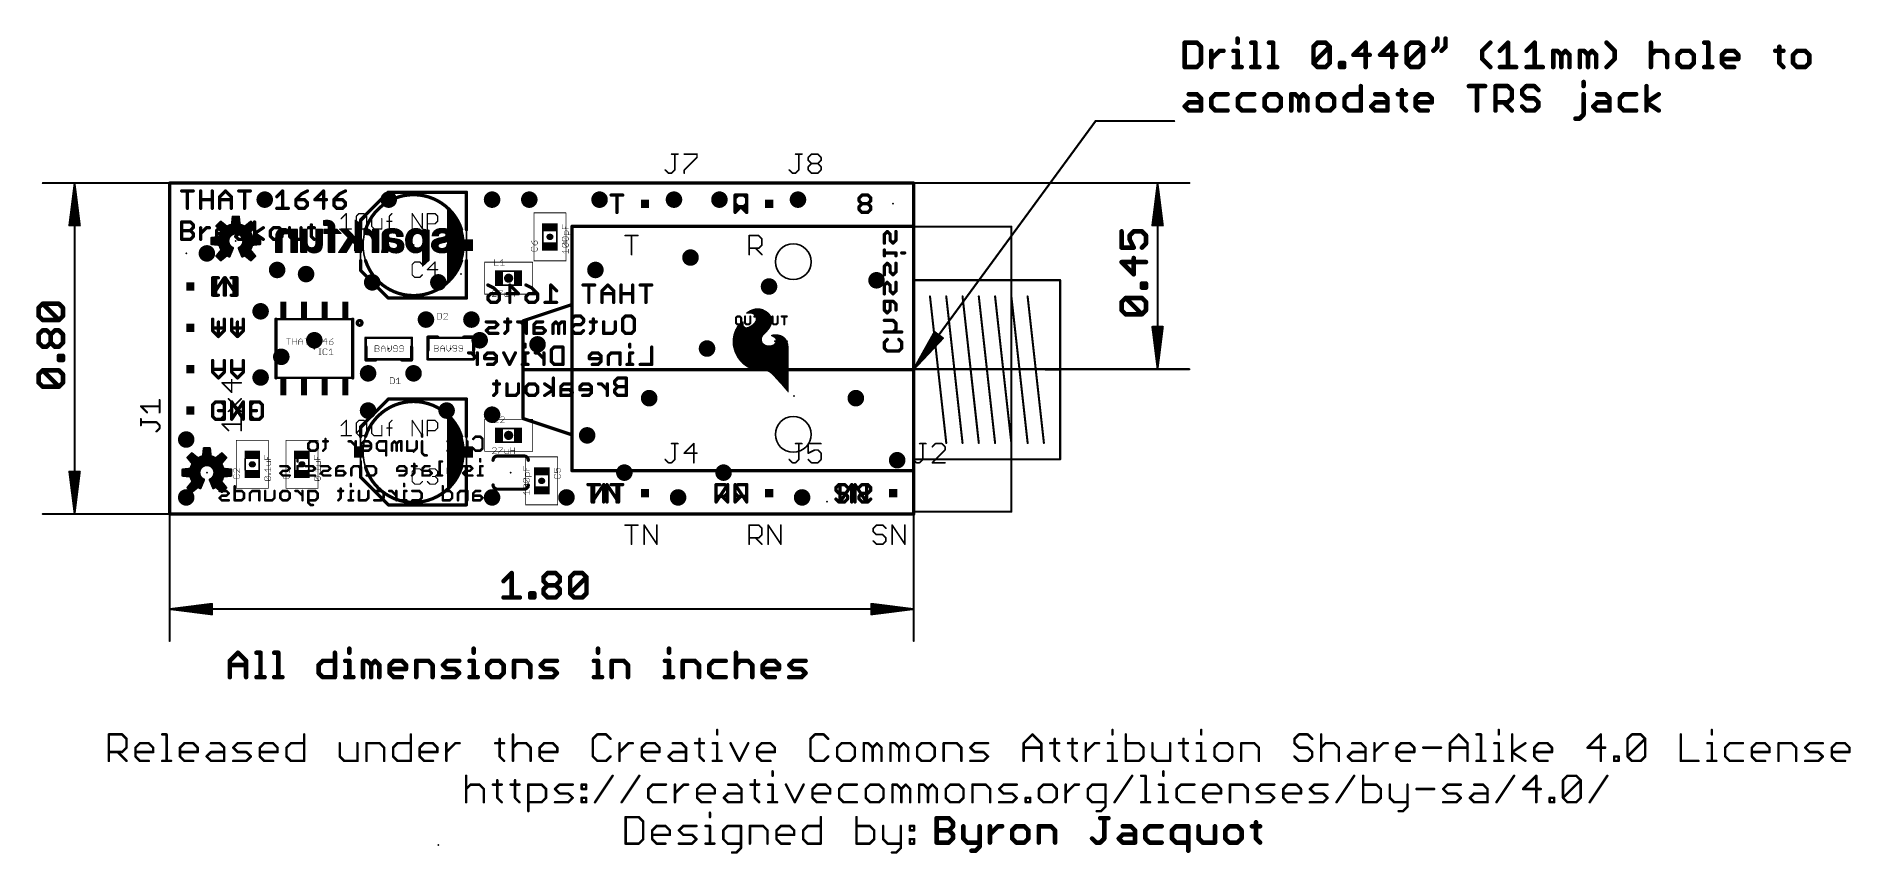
# Model space of a CAD drawing. Extents: x -8 to 103, y -21 to 29.
import ezdxf

# ---------------------------------------------------------------- set-up
doc = ezdxf.new("R2010")
doc.units = 0
for name, color, linetype in [('18', 110, 'CONTINUOUS'), ('20', 53, 'CONTINUOUS'), ('21', 41, 'CONTINUOUS'), ('22', 40, 'CONTINUOUS'), ('23', 53, 'CONTINUOUS'), ('24', 53, 'CONTINUOUS'), ('25', 253, 'CONTINUOUS'), ('27', 253, 'CONTINUOUS'), ('39', 12, 'CONTINUOUS'), ('47', 253, 'CONTINUOUS'), ('51', 53, 'CONTINUOUS')]:
    doc.layers.add(name, color=color, linetype=linetype)

# ---------------------------------------------------------------- blocks, each defined once
blk = doc.blocks.new('RECT')
blk.add_solid([(-0.5, -0.5), (0.5, -0.5), (-0.5, 0.5), (0.5, 0.5)])
blk = doc.blocks.new('ROUNDV')
at = {"const_width": 0.5}
blk.add_lwpolyline([(0, -0.25, 1), (0, 0.25, 1), (0, -0.25)], format="xyb", dxfattribs=at)

msp = doc.modelspace()

# ---------------------------------------------------------------- linework, layer by layer
at = {"layer": '20', "const_width": 0.2032}
for points in [[(45.72, 20.32), (0, 20.32)], [(0, 20.32), (0, 0)], [(45.72, 0), (45.72, 20.32)], [(0, 0), (45.72, 0)]]:
    msp.add_lwpolyline(points, dxfattribs=at)
at = {"layer": '20', "const_width": 0.1016}
for points in [[(0, 20.3708, 1), (0, 20.2692)], [(0.0508, 20.32, 1), (-0.0508, 20.32)], [(45.7708, 20.32, 1), (45.6692, 20.32)], [(45.72, 20.2692, 1), (45.72, 20.3708)], [(0, 0.0508, 1), (0, -0.0508)], [(-0.0508, 0, 1), (0.0508, 0)], [(45.6692, 0, 1), (45.7708, 0)], [(45.72, -0.0508, 1), (45.72, 0.0508)]]:
    msp.add_lwpolyline(points, format="xyb", dxfattribs=at)
at = {"layer": '20'}
for centre in [(38.32, 15.49), (38.32, 4.89)]:
    msp.add_circle(centre, 1.1, dxfattribs=at)
at = {"layer": '21'}
for points, const_width in [([(0.7366, 19.8383), (1.4484, 19.8383)], 0.2032), ([(1.0925, 18.7706), (1.0925, 19.8383)], 0.2032), ([(1.906, 18.7706), (1.906, 19.8383)], 0.2032), ([(1.906, 19.3045), (2.6178, 19.3045)], 0.2032), ([(2.6178, 19.8383), (2.6178, 18.7706)], 0.2032), ([(3.0754, 19.4824), (3.4313, 19.8383)], 0.2032), ([(3.0754, 18.7706), (3.0754, 19.4824)], 0.2032), ([(3.0754, 19.3045), (3.7872, 19.3045)], 0.2032), ([(3.4313, 19.8383), (3.7872, 19.4824)], 0.2032), ([(3.7872, 19.4824), (3.7872, 18.7706)], 0.2032), ([(4.2448, 19.8383), (4.9566, 19.8383)], 0.2032), ([(4.6007, 18.7706), (4.6007, 19.8383)], 0.2032), ([(6.5836, 19.4824), (6.9395, 19.8383)], 0.2032), ([(6.9395, 19.8383), (6.9395, 18.7706)], 0.2032), ([(8.1089, 19.6604), (7.753, 19.3045)], 0.2032), ([(7.753, 19.3045), (7.753, 18.9486)], 0.2032), ([(8.2868, 19.3045), (7.753, 19.3045)], 0.2032), ([(7.753, 18.9486), (7.9309, 18.7706)], 0.2032), ([(8.4648, 19.8383), (8.1089, 19.6604)], 0.2032), ([(8.4648, 19.1265), (8.2868, 19.3045)], 0.2032), ([(8.2868, 18.7706), (8.4648, 18.9486)], 0.2032), ([(8.4648, 18.9486), (8.4648, 19.1265)], 0.2032), ([(9.4562, 19.8383), (8.9224, 19.3045)], 0.2032), ([(8.9224, 19.3045), (9.6342, 19.3045)], 0.2032), ([(9.4562, 18.7706), (9.4562, 19.8383)], 0.2032), ([(10.4477, 19.6604), (10.0918, 19.3045)], 0.2032), ([(10.0918, 19.3045), (10.0918, 18.9486)], 0.2032), ([(10.6256, 19.3045), (10.0918, 19.3045)], 0.2032), ([(10.0918, 18.9486), (10.2697, 18.7706)], 0.2032), ([(10.8036, 19.8383), (10.4477, 19.6604)], 0.2032), ([(10.8036, 19.1265), (10.6256, 19.3045)], 0.2032), ([(10.6256, 18.7706), (10.8036, 18.9486)], 0.2032), ([(10.8036, 18.9486), (10.8036, 19.1265)], 0.2032), ([(11.736, 18.06), (13.436, 19.76)], 0.2032), ([(13.436, 19.76), (18.236, 19.76)], 0.2032), ([(18.236, 19.76), (18.236, 17.46)], 0.2032), ([(27.1262, 19.5843), (27.838, 19.5843)], 0.2032), ([(27.4821, 18.5166), (27.4821, 19.5843)], 0.2032), ([(34.7462, 18.5166), (34.7462, 19.5843)], 0.2032), ([(34.7462, 19.5843), (35.2801, 19.5843)], 0.2032), ([(35.2801, 18.8725), (34.7462, 18.8725)], 0.2032), ([(35.1021, 18.8725), (35.458, 18.5166)], 0.2032), ([(35.2801, 19.5843), (35.458, 19.4064)], 0.2032), ([(35.458, 19.0505), (35.2801, 18.8725)], 0.2032), ([(35.458, 19.4064), (35.458, 19.0505)], 0.2032), ([(42.5442, 19.5843), (42.3662, 19.4064)], 0.2032), ([(42.3662, 19.4064), (42.3662, 19.2284)], 0.2032), ([(42.3662, 19.2284), (42.5442, 19.0505)], 0.2032), ([(42.9001, 19.5843), (42.5442, 19.5843)], 0.2032), ([(42.5442, 19.0505), (42.9001, 19.0505)], 0.2032), ([(43.078, 19.4064), (42.9001, 19.5843)], 0.2032), ([(42.9001, 19.0505), (43.078, 18.8725)], 0.2032), ([(43.078, 18.8725), (43.078, 18.6945)], 0.2032), ([(0.7366, 16.8656), (0.7366, 17.9333)], 0.2032), ([(0.7366, 17.9333), (1.2705, 17.9333)], 0.2032), ([(1.2705, 17.9333), (1.4484, 17.7554)], 0.2032), ([(1.4484, 17.7554), (1.4484, 17.5774)], 0.2032), ([(5.2193, 16.8656), (5.2193, 17.9333)], 0.2032), ([(6.5836, 18.7706), (7.2954, 18.7706)], 0.2032), ([(7.9309, 18.7706), (8.2868, 18.7706)], 0.2032), ([(8.7105, 17.7554), (8.7105, 17.0435)], 0.2032), ([(10.2697, 18.7706), (10.6256, 18.7706)], 0.2032), ([(11.736, 17.46), (11.736, 18.06)], 0.2032), ([(42.5442, 18.5166), (42.3662, 18.6945)], 0.2032), ([(42.9001, 18.5166), (42.5442, 18.5166)], 0.2032), ([(43.078, 18.6945), (42.9001, 18.5166)], 0.2032), ([(0.7366, 17.3995), (1.2705, 17.3995)], 0.2032), ([(1.2705, 16.8656), (0.7366, 16.8656)], 0.2032), ([(1.4484, 17.5774), (1.2705, 17.3995)], 0.2032), ([(1.2705, 17.3995), (1.4484, 17.2215)], 0.2032), ([(1.4484, 17.0435), (1.2705, 16.8656)], 0.2032), ([(1.4484, 17.2215), (1.4484, 17.0435)], 0.2032), ([(1.906, 16.8656), (1.906, 17.5774)], 0.2032), ([(1.906, 17.2215), (2.2619, 17.5774)], 0.2032), ([(2.2619, 17.5774), (2.4399, 17.5774)], 0.2032), ([(2.8805, 17.3995), (3.0584, 17.5774)], 0.2032), ([(2.8805, 17.0435), (2.8805, 17.3995)], 0.2032), ([(3.5923, 17.2215), (2.8805, 17.2215)], 0.2032), ([(3.0584, 16.8656), (2.8805, 17.0435)], 0.2032), ([(3.0584, 17.5774), (3.4144, 17.5774)], 0.2032), ([(3.4144, 16.8656), (3.0584, 16.8656)], 0.2032), ([(3.4144, 17.5774), (3.5923, 17.3995)], 0.2032), ([(3.5923, 17.3995), (3.5923, 17.2215)], 0.2032), ([(4.0499, 17.0435), (4.2278, 17.2215)], 0.2032), ([(4.2278, 16.8656), (4.0499, 17.0435)], 0.2032), ([(4.2278, 17.5774), (4.5837, 17.5774)], 0.2032), ([(4.2278, 17.2215), (4.7617, 17.2215)], 0.2032), ([(4.7617, 16.8656), (4.2278, 16.8656)], 0.2032), ([(4.5837, 17.5774), (4.7617, 17.3995)], 0.2032), ([(4.7617, 17.3995), (4.7617, 16.8656)], 0.2032), ([(5.2193, 17.2215), (5.7531, 17.5774)], 0.2032), ([(5.7531, 16.8656), (5.2193, 17.2215)], 0.2032), ([(6.3717, 17.5774), (6.1938, 17.3995)], 0.2032), ([(6.1938, 17.3995), (6.1938, 17.0435)], 0.2032), ([(6.1938, 17.0435), (6.3717, 16.8656)], 0.2032), ([(6.7276, 17.5774), (6.3717, 17.5774)], 0.2032), ([(6.3717, 16.8656), (6.7276, 16.8656)], 0.2032), ([(6.9056, 17.3995), (6.7276, 17.5774)], 0.2032), ([(6.7276, 16.8656), (6.9056, 17.0435)], 0.2032), ([(6.9056, 17.0435), (6.9056, 17.3995)], 0.2032), ([(7.3632, 17.5774), (7.3632, 17.0435)], 0.2032), ([(7.3632, 17.0435), (7.5411, 16.8656)], 0.2032), ([(7.5411, 16.8656), (8.075, 16.8656)], 0.2032), ([(8.075, 16.8656), (8.075, 17.5774)], 0.2032), ([(8.5326, 17.5774), (8.8885, 17.5774)], 0.2032), ([(8.7105, 17.0435), (8.8885, 16.8656)], 0.2032), ([(23.3401, 17.018), (23.3959, 17.018)], 0.381), ([(45.72, 17.66), (24.72, 17.66)], 0.2032), ([(24.72, 17.66), (24.72, 12.86)], 0.2032), ([(45.72, 2.66), (45.72, 17.66)], 0.127), ([(11.736, 14.96), (11.736, 15.56)], 0.2032), ([(18.236, 15.56), (18.236, 13.26)], 0.2032), ([(2.6416, 14.5043), (2.9975, 14.5043)], 0.2032), ([(2.8196, 13.4366), (2.8196, 14.5043)], 0.2032), ([(3.4212, 13.4366), (3.4212, 14.5043)], 0.2032), ([(3.4212, 14.5043), (4.133, 13.4366)], 0.2032), ([(4.133, 13.4366), (4.133, 14.5043)], 0.2032), ([(13.436, 13.26), (11.736, 14.96)], 0.2032), ([(2.6416, 13.4366), (2.9975, 13.4366)], 0.2032), ([(18.236, 13.26), (13.436, 13.26)], 0.2032), ([(21.72, 11.86), (24.72, 12.86)], 0.2032), ([(24.72, 12.86), (24.72, 4.86)], 0.2032), ([(2.6416, 11.9643), (2.6416, 11.2525)], 0.2032), ([(2.6416, 11.2525), (2.9975, 10.8966)], 0.2032), ([(2.9975, 10.8966), (3.3534, 11.2525)], 0.2032), ([(3.3534, 11.2525), (3.3534, 11.9643)], 0.2032), ([(3.811, 11.4305), (4.5228, 11.4305)], 0.2032), ([(4.1669, 11.7864), (4.1669, 11.0746)], 0.2032), ([(6.528, 11.963), (6.528, 8.357)], 0.2032), ([(11.252, 8.357), (11.252, 11.963)], 0.2032), ([(21.72, 8.86), (21.72, 11.86)], 0.2032), ([(12.062, 9.46), (12.062, 10.26)], 0.2032), ([(14.862, 9.46), (14.862, 10.26)], 0.2032), ([(16.472, 10.86), (15.872, 10.86)], 0.2032), ([(15.872, 10.86), (15.872, 10.06)], 0.2032), ([(18.072, 10.86), (18.672, 10.86)], 0.2032), ([(18.672, 10.86), (18.672, 10.06)], 0.2032), ([(2.6416, 9.4243), (2.6416, 8.7125)], 0.2032), ([(3.3534, 8.7125), (3.3534, 9.4243)], 0.2032), ([(3.811, 8.8905), (4.5228, 8.8905)], 0.2032), ([(12.662, 9.46), (12.062, 9.46)], 0.2032), ([(14.262, 9.46), (14.862, 9.46)], 0.2032), ([(45.625, 8.86), (21.72, 8.86)], 0.2032), ([(21.72, 8.86), (21.72, 5.86)], 0.2032), ([(2.6416, 8.7125), (2.9975, 8.3566)], 0.2032), ([(2.9975, 8.3566), (3.3534, 8.7125)], 0.2032), ([(2.8196, 6.8843), (2.6416, 6.7064)], 0.2032), ([(2.6416, 6.7064), (2.6416, 5.9946)], 0.2032), ([(3.1755, 6.8843), (2.8196, 6.8843)], 0.2032), ([(3.3534, 6.7064), (3.1755, 6.8843)], 0.2032), ([(3.811, 5.8166), (3.811, 6.8843)], 0.2032), ([(3.811, 6.8843), (4.5228, 5.8166)], 0.2032), ([(4.5228, 5.8166), (4.5228, 6.8843)], 0.2032), ([(4.9804, 6.8843), (4.9804, 5.8166)], 0.2032), ([(5.5143, 6.8843), (4.9804, 6.8843)], 0.2032), ([(5.6922, 6.7064), (5.5143, 6.8843)], 0.2032), ([(5.6922, 5.9946), (5.6922, 6.7064)], 0.2032), ([(11.736, 5.36), (13.436, 7.06)], 0.2032), ([(13.436, 7.06), (18.236, 7.06)], 0.2032), ([(18.236, 7.06), (18.236, 4.76)], 0.2032), ([(2.6416, 5.9946), (2.8196, 5.8166)], 0.2032), ([(2.8196, 5.8166), (3.1755, 5.8166)], 0.2032), ([(3.3534, 6.3505), (2.9975, 6.3505)], 0.2032), ([(3.1755, 5.8166), (3.3534, 5.9946)], 0.2032), ([(3.3534, 5.9946), (3.3534, 6.3505)], 0.2032), ([(4.9804, 5.8166), (5.5143, 5.8166)], 0.2032), ([(5.5143, 5.8166), (5.6922, 5.9946)], 0.2032), ([(21.72, 5.86), (24.72, 4.86)], 0.2032), ([(11.736, 4.76), (11.736, 5.36)], 0.2032), ([(24.72, 4.86), (24.72, 2.66)], 0.2032), ([(1.3625, 3.722), (1.104, 3.4635)], 0.15), ([(1.104, 3.4635), (1.4114, 3.0865)], 0.15), ([(1.115, 3.45), (1.6961, 3.45)], 0.15), ([(1.2373, 3.3), (3.3347, 3.3)], 0.15), ([(1.2405, 3.6), (1.5121, 3.6)], 0.15), ([(1.7395, 3.4146), (1.3625, 3.722)], 0.15), ([(1.8913, 3.4928), (1.7395, 3.4146)], 0.15), ([(1.8082, 3.45), (2.7638, 3.45)], 0.15), ([(2.054, 3.5449), (1.8913, 3.4928)], 0.15), ([(2.1032, 4.0288), (2.054, 3.5449)], 0.15), ([(2.0596, 3.6), (2.5124, 3.6)], 0.15), ([(2.0749, 3.75), (2.4971, 3.75)], 0.15), ([(2.0901, 3.9), (2.4819, 3.9)], 0.15), ([(2.4688, 4.0288), (2.1032, 4.0288)], 0.15), ([(2.518, 3.5449), (2.4688, 4.0288)], 0.15), ([(2.6807, 3.4928), (2.518, 3.5449)], 0.15), ([(2.8325, 3.4146), (2.6807, 3.4928)], 0.15), ([(3.2095, 3.722), (2.8325, 3.4146)], 0.15), ([(2.8759, 3.45), (3.457, 3.45)], 0.15), ([(3.0599, 3.6), (3.3315, 3.6)], 0.15), ([(3.1606, 3.0865), (3.468, 3.4635)], 0.15), ([(3.468, 3.4635), (3.2095, 3.722)], 0.15), ([(1.2811, 2.772), (0.7972, 2.7228)], 0.15), ([(0.7972, 2.7228), (0.7972, 2.3572)], 0.15), ([(0.7972, 2.7), (1.849, 2.7)], 0.15), ([(0.7972, 2.55), (1.8184, 2.55)], 0.15), ([(0.7972, 2.4), (1.8414, 2.4)], 0.15), ([(0.7972, 2.3572), (1.2811, 2.308)], 0.15), ([(1.3332, 2.9347), (1.2811, 2.772)], 0.15), ([(1.2811, 2.308), (1.3332, 2.1453)], 0.15), ([(1.2997, 2.25), (1.9199, 2.25)], 0.15), ([(1.3061, 2.85), (1.9347, 2.85)], 0.15), ([(1.4114, 3.0865), (1.3332, 2.9347)], 0.15), ([(1.3596, 3.15), (3.2124, 3.15)], 0.15), ([(1.3668, 3), (2.2068, 3)], 0.15), ([(1.8172, 2.54), (1.8307, 2.6514)], 0.15), ([(1.8301, 2.4306), (1.8172, 2.54)], 0.15), ([(1.8683, 2.3272), (1.8301, 2.4306)], 0.15), ([(1.8307, 2.6514), (1.8702, 2.7564)], 0.15), ([(1.9295, 2.2355), (1.8683, 2.3272)], 0.15), ([(1.8702, 2.7564), (1.9336, 2.849)], 0.15), ([(2.0104, 2.1607), (1.9295, 2.2355)], 0.15), ([(1.9336, 2.849), (2.0171, 2.9239)], 0.15), ([(2.1066, 2.1069), (2.0104, 2.1607)], 0.15), ([(2.0171, 2.9239), (2.1161, 2.9768)], 0.15), ([(2.1161, 2.9768), (2.2248, 3.0046)], 0.15), ([(2.2248, 3.0046), (2.337, 3.0058)], 0.15), ([(2.337, 3.0058), (2.4462, 2.9804)], 0.15), ([(2.362, 3), (3.2052, 3)], 0.15), ([(2.4462, 2.9804), (2.5463, 2.9296)], 0.15), ([(2.5632, 2.162), (2.4654, 2.1069)], 0.15), ([(2.5463, 2.9296), (2.6315, 2.8566)], 0.15), ([(2.645, 2.2387), (2.5632, 2.162)], 0.15), ([(2.6315, 2.8566), (2.6968, 2.7654)], 0.15), ([(2.6362, 2.85), (3.2659, 2.85)], 0.15), ([(2.7063, 2.3327), (2.645, 2.2387)], 0.15), ([(2.6524, 2.25), (3.2723, 2.25)], 0.15), ([(2.6968, 2.7654), (2.7387, 2.6613)], 0.15), ([(2.7435, 2.4385), (2.7063, 2.3327)], 0.15), ([(2.7231, 2.7), (3.7748, 2.7)], 0.15), ([(2.73, 2.4), (3.7748, 2.4)], 0.15), ([(2.7387, 2.6613), (2.7545, 2.5502)], 0.15), ([(2.7545, 2.5502), (2.7435, 2.4385)], 0.15), ([(2.7545, 2.55), (3.7748, 2.55)], 0.15), ([(3.2388, 2.9347), (3.1606, 3.0865)], 0.15), ([(3.2909, 2.772), (3.2388, 2.9347)], 0.15), ([(3.2388, 2.1453), (3.2909, 2.308)], 0.15), ([(3.7748, 2.7228), (3.2909, 2.772)], 0.15), ([(3.2909, 2.308), (3.7748, 2.3572)], 0.15), ([(3.7748, 2.3572), (3.7748, 2.7228)], 0.15), ([(5.0521, 3.048), (5.1079, 3.048)], 0.381), ([(8.1001, 3.048), (8.1559, 3.048)], 0.381), ([(11.736, 2.26), (11.736, 2.86)], 0.2032), ([(13.436, 0.56), (11.736, 2.26)], 0.2032), ([(18.236, 2.86), (18.236, 0.56)], 0.2032), ([(24.72, 2.66), (45.72, 2.66)], 0.2032), ([(1.4114, 1.9935), (1.104, 1.6165)], 0.15), ([(1.104, 1.6165), (1.3625, 1.358)], 0.15), ([(1.1313, 1.65), (1.7206, 1.65)], 0.15), ([(1.2205, 1.5), (1.5367, 1.5)], 0.15), ([(1.2536, 1.8), (1.9795, 1.8)], 0.15), ([(1.3332, 2.1453), (1.4114, 1.9935)], 0.15), ([(1.3565, 2.1), (2.1037, 2.1)], 0.15), ([(1.3625, 1.358), (1.7395, 1.6654)], 0.15), ([(1.3759, 1.95), (2.0416, 1.95)], 0.15), ([(1.7395, 1.6654), (1.8913, 1.5872)], 0.15), ([(1.7694, 1.65), (1.9173, 1.65)], 0.15), ([(1.8913, 1.5872), (2.1066, 2.1069)], 0.15), ([(2.4654, 2.1069), (2.6807, 1.5872)], 0.15), ([(2.4683, 2.1), (3.2155, 2.1)], 0.15), ([(2.5304, 1.95), (3.1961, 1.95)], 0.15), ([(2.5925, 1.8), (3.3184, 1.8)], 0.15), ([(2.6547, 1.65), (2.8026, 1.65)], 0.15), ([(2.6807, 1.5872), (2.8325, 1.6654)], 0.15), ([(2.8325, 1.6654), (3.2095, 1.358)], 0.15), ([(2.8514, 1.65), (3.4407, 1.65)], 0.15), ([(3.0353, 1.5), (3.3515, 1.5)], 0.15), ([(3.1606, 1.9935), (3.2388, 2.1453)], 0.15), ([(3.468, 1.6165), (3.1606, 1.9935)], 0.15), ([(3.2095, 1.358), (3.468, 1.6165)], 0.15), ([(22.8879, 2.032), (22.8321, 2.032)], 0.381), ([(25.7028, 1.8043), (26.4146, 1.8043)], 0.2032), ([(26.0587, 0.7366), (26.0587, 1.8043)], 0.2032), ([(26.8722, 0.7366), (26.8722, 1.8043)], 0.2032), ([(26.8722, 1.8043), (27.584, 0.7366)], 0.2032), ([(27.584, 0.7366), (27.584, 1.8043)], 0.2032), ([(33.5768, 0.7366), (33.5768, 1.8043)], 0.2032), ([(33.5768, 1.8043), (34.1107, 1.8043)], 0.2032), ([(34.1107, 1.0925), (33.5768, 1.0925)], 0.2032), ([(33.9327, 1.0925), (34.2886, 0.7366)], 0.2032), ([(34.1107, 1.8043), (34.2886, 1.6264)], 0.2032), ([(34.2886, 1.2705), (34.1107, 1.0925)], 0.2032), ([(34.2886, 1.6264), (34.2886, 1.2705)], 0.2032), ([(34.7462, 0.7366), (34.7462, 1.8043)], 0.2032), ([(34.7462, 1.8043), (35.458, 0.7366)], 0.2032), ([(35.458, 0.7366), (35.458, 1.8043)], 0.2032), ([(41.1208, 1.8043), (40.9428, 1.6264)], 0.2032), ([(40.9428, 1.6264), (40.9428, 1.4484)], 0.2032), ([(40.9428, 1.4484), (41.1208, 1.2705)], 0.2032), ([(41.4767, 1.8043), (41.1208, 1.8043)], 0.2032), ([(41.1208, 1.2705), (41.4767, 1.2705)], 0.2032), ([(41.6546, 1.6264), (41.4767, 1.8043)], 0.2032), ([(41.4767, 1.2705), (41.6546, 1.0925)], 0.2032), ([(41.6546, 1.0925), (41.6546, 0.9146)], 0.2032), ([(42.1122, 0.7366), (42.1122, 1.8043)], 0.2032), ([(42.1122, 1.8043), (42.824, 0.7366)], 0.2032), ([(42.824, 0.7366), (42.824, 1.8043)], 0.2032), ([(18.236, 0.56), (13.436, 0.56)], 0.2032), ([(41.1208, 0.7366), (40.9428, 0.9146)], 0.2032), ([(41.4767, 0.7366), (41.1208, 0.7366)], 0.2032), ([(41.6546, 0.9146), (41.4767, 0.7366)], 0.2032)]:
    msp.add_lwpolyline(points, dxfattribs=dict(at, const_width=const_width))
for points, const_width in [([(0.7366, 19.8891, 1), (0.7366, 19.7875)], 0.1016), ([(1.1433, 19.8383, 1), (1.0417, 19.8383)], 0.1016), ([(1.4484, 19.7875, 1), (1.4484, 19.8891)], 0.1016), ([(1.9568, 19.8383, 1), (1.8552, 19.8383)], 0.1016), ([(1.906, 19.3553, 1), (1.906, 19.2537)], 0.1016), ([(2.6686, 19.8383, 1), (2.567, 19.8383)], 0.1016), ([(2.6178, 19.2537, 1), (2.6178, 19.3553)], 0.1016), ([(3.1262, 19.4824, 1), (3.0246, 19.4824)], 0.1016), ([(3.0395, 19.5183, 1), (3.1113, 19.4465)], 0.1016), ([(3.0754, 19.3553, 1), (3.0754, 19.2537)], 0.1016), ([(3.4672, 19.8742, 1), (3.3954, 19.8024)], 0.1016), ([(3.4672, 19.8024, 1), (3.3954, 19.8742)], 0.1016), ([(3.838, 19.4824, 1), (3.7364, 19.4824)], 0.1016), ([(3.7513, 19.4465, 1), (3.8231, 19.5183)], 0.1016), ([(3.7872, 19.2537, 1), (3.7872, 19.3553)], 0.1016), ([(4.2448, 19.8891, 1), (4.2448, 19.7875)], 0.1016), ([(4.6515, 19.8383, 1), (4.5499, 19.8383)], 0.1016), ([(4.9566, 19.7875, 1), (4.9566, 19.8891)], 0.1016), ([(6.5477, 19.5183, 1), (6.6195, 19.4465)], 0.1016), ([(6.9903, 19.8383, 1), (6.8887, 19.8383)], 0.1016), ([(6.9754, 19.8024, 1), (6.9036, 19.8742)], 0.1016), ([(7.8038, 19.3045, 1), (7.7022, 19.3045)], 0.1016), ([(7.753, 19.3553, 1), (7.753, 19.2537)], 0.1016), ([(7.7171, 19.3404, 1), (7.7889, 19.2685)], 0.1016), ([(7.7889, 18.9845, 1), (7.7171, 18.9126)], 0.1016), ([(7.7022, 18.9486, 1), (7.8038, 18.9486)], 0.1016), ([(8.0862, 19.7058, 1), (8.1316, 19.6149)], 0.1016), ([(8.1448, 19.6244, 1), (8.073, 19.6963)], 0.1016), ([(8.3228, 19.3404, 1), (8.2509, 19.2685)], 0.1016), ([(8.2868, 19.2537, 1), (8.2868, 19.3553)], 0.1016), ([(8.5156, 19.1265, 1), (8.414, 19.1265)], 0.1016), ([(8.414, 18.9486, 1), (8.5156, 18.9486)], 0.1016), ([(8.4289, 19.0906, 1), (8.5007, 19.1624)], 0.1016), ([(8.5007, 18.9126, 1), (8.4289, 18.9845)], 0.1016), ([(8.4875, 19.7929, 1), (8.4421, 19.8837)], 0.1016), ([(8.9224, 19.3553, 1), (8.9224, 19.2537)], 0.1016), ([(8.8865, 19.3404, 1), (8.9583, 19.2685)], 0.1016), ([(9.507, 19.8383, 1), (9.4054, 19.8383)], 0.1016), ([(9.4922, 19.8024, 1), (9.4203, 19.8742)], 0.1016), ([(9.6342, 19.2537, 1), (9.6342, 19.3553)], 0.1016), ([(10.1426, 19.3045, 1), (10.041, 19.3045)], 0.1016), ([(10.0918, 19.3553, 1), (10.0918, 19.2537)], 0.1016), ([(10.0559, 19.3404, 1), (10.1277, 19.2685)], 0.1016), ([(10.1277, 18.9845, 1), (10.0559, 18.9126)], 0.1016), ([(10.041, 18.9486, 1), (10.1426, 18.9486)], 0.1016), ([(10.425, 19.7058, 1), (10.4704, 19.6149)], 0.1016), ([(10.4836, 19.6244, 1), (10.4118, 19.6963)], 0.1016), ([(10.6616, 19.3404, 1), (10.5897, 19.2685)], 0.1016), ([(10.6256, 19.2537, 1), (10.6256, 19.3553)], 0.1016), ([(10.8544, 19.1265, 1), (10.7528, 19.1265)], 0.1016), ([(10.7528, 18.9486, 1), (10.8544, 18.9486)], 0.1016), ([(10.7677, 19.0906, 1), (10.8395, 19.1624)], 0.1016), ([(10.8395, 18.9126, 1), (10.7677, 18.9845)], 0.1016), ([(10.8263, 19.7929, 1), (10.7809, 19.8837)], 0.1016), ([(17.936, 17.46, 0.7285), (12.036, 17.46)], 0.2032), ([(13.436, 19.8108, 1), (13.436, 19.7092)], 0.1016), ([(13.4719, 19.7241, 1), (13.4001, 19.7959)], 0.1016), ([(18.2868, 19.76, 1), (18.1852, 19.76)], 0.1016), ([(18.236, 19.7092, 1), (18.236, 19.8108)], 0.1016), ([(27.1262, 19.6351, 1), (27.1262, 19.5335)], 0.1016), ([(27.5329, 19.5843, 1), (27.4313, 19.5843)], 0.1016), ([(27.838, 19.5335, 1), (27.838, 19.6351)], 0.1016), ([(34.797, 19.5843, 1), (34.6954, 19.5843)], 0.1016), ([(34.7462, 19.6351, 1), (34.7462, 19.5335)], 0.1016), ([(34.7462, 18.9233, 1), (34.7462, 18.8217)], 0.1016), ([(35.138, 18.9084, 1), (35.0662, 18.8366)], 0.1016), ([(35.316, 19.6202, 1), (35.2441, 19.5484)], 0.1016), ([(35.2441, 18.9084, 1), (35.316, 18.8366)], 0.1016), ([(35.2801, 19.5335, 1), (35.2801, 19.6351)], 0.1016), ([(35.2801, 18.8217, 1), (35.2801, 18.9233)], 0.1016), ([(35.5088, 19.4064, 1), (35.4072, 19.4064)], 0.1016), ([(35.4072, 19.0505, 1), (35.5088, 19.0505)], 0.1016), ([(35.4221, 19.3704, 1), (35.4939, 19.4423)], 0.1016), ([(35.4939, 19.0145, 1), (35.4221, 19.0864)], 0.1016), ([(42.417, 19.4064, 1), (42.3154, 19.4064)], 0.1016), ([(42.3303, 19.4423, 1), (42.4021, 19.3704)], 0.1016), ([(42.4021, 19.2643, 1), (42.3303, 19.1925)], 0.1016), ([(42.3154, 19.2284, 1), (42.417, 19.2284)], 0.1016), ([(42.5442, 19.6351, 1), (42.5442, 19.5335)], 0.1016), ([(42.5442, 19.1013, 1), (42.5442, 18.9997)], 0.1016), ([(42.5801, 19.5484, 1), (42.5082, 19.6202)], 0.1016), ([(42.5082, 19.0145, 1), (42.5801, 19.0864)], 0.1016), ([(42.936, 19.6202, 1), (42.8641, 19.5484)], 0.1016), ([(42.936, 19.0864, 1), (42.8641, 19.0145)], 0.1016), ([(42.9001, 19.5335, 1), (42.9001, 19.6351)], 0.1016), ([(42.9001, 18.9997, 1), (42.9001, 19.1013)], 0.1016), ([(43.1288, 18.8725, 1), (43.0272, 18.8725)], 0.1016), ([(43.0421, 19.3704, 1), (43.1139, 19.4423)], 0.1016), ([(43.0421, 18.8366, 1), (43.1139, 18.9084)], 0.1016), ([(0.7874, 17.9333, 1), (0.6858, 17.9333)], 0.1016), ([(0.7366, 17.9841, 1), (0.7366, 17.8825)], 0.1016), ([(1.0417, 18.7706, 1), (1.1433, 18.7706)], 0.1016), ([(1.3064, 17.9692, 1), (1.2345, 17.8974)], 0.1016), ([(1.2705, 17.8825, 1), (1.2705, 17.9841)], 0.1016), ([(1.4992, 17.7554, 1), (1.3976, 17.7554)], 0.1016), ([(1.4125, 17.7194, 1), (1.4843, 17.7913)], 0.1016), ([(1.8552, 18.7706, 1), (1.9568, 18.7706)], 0.1016), ([(2.567, 18.7706, 1), (2.6686, 18.7706)], 0.1016), ([(3.0246, 18.7706, 1), (3.1262, 18.7706)], 0.1016), ([(3.7364, 18.7706, 1), (3.838, 18.7706)], 0.1016), ([(4.5499, 18.7706, 1), (4.6515, 18.7706)], 0.1016), ([(5.2701, 17.9333, 1), (5.1685, 17.9333)], 0.1016), ([(6.5836, 18.8214, 1), (6.5836, 18.7198)], 0.1016), ([(6.8887, 18.7706, 1), (6.9903, 18.7706)], 0.1016), ([(7.2954, 18.7198, 1), (7.2954, 18.8214)], 0.1016), ([(7.9309, 18.8214, 1), (7.9309, 18.7198)], 0.1016), ([(7.895, 18.7347, 1), (7.9669, 18.8065)], 0.1016), ([(8.2509, 18.8065, 1), (8.3228, 18.7347)], 0.1016), ([(8.2868, 18.7198, 1), (8.2868, 18.8214)], 0.1016), ([(8.7613, 17.7554, 1), (8.6597, 17.7554)], 0.1016), ([(9.4054, 18.7706, 1), (9.507, 18.7706)], 0.1016), ([(10.2697, 18.8214, 1), (10.2697, 18.7198)], 0.1016), ([(10.2338, 18.7347, 1), (10.3056, 18.8065)], 0.1016), ([(10.5897, 18.8065, 1), (10.6616, 18.7347)], 0.1016), ([(10.6256, 18.7198, 1), (10.6256, 18.8214)], 0.1016), ([(11.7868, 18.06, 1), (11.6852, 18.06)], 0.1016), ([(11.7001, 18.0959, 1), (11.7719, 18.0241)], 0.1016), ([(27.4313, 18.5166, 1), (27.5329, 18.5166)], 0.1016), ([(34.6954, 18.5166, 1), (34.797, 18.5166)], 0.1016), ([(35.4221, 18.4807, 1), (35.4939, 18.5525)], 0.1016), ([(42.4021, 18.7305, 1), (42.3303, 18.6586)], 0.1016), ([(42.5442, 18.5674, 1), (42.5442, 18.4658)], 0.1016), ([(42.5082, 18.4807, 1), (42.5801, 18.5525)], 0.1016), ([(42.8641, 18.5525, 1), (42.936, 18.4807)], 0.1016), ([(42.9001, 18.4658, 1), (42.9001, 18.5674)], 0.1016), ([(43.0272, 18.6945, 1), (43.1288, 18.6945)], 0.1016), ([(43.1139, 18.6586, 1), (43.0421, 18.7305)], 0.1016), ([(0.7366, 17.4503, 1), (0.7366, 17.3487)], 0.1016), ([(0.7366, 16.9164, 1), (0.7366, 16.8148)], 0.1016), ([(0.6858, 16.8656, 1), (0.7874, 16.8656)], 0.1016), ([(1.3064, 17.4354, 1), (1.2345, 17.3635)], 0.1016), ([(1.2345, 17.4354, 1), (1.3064, 17.3635)], 0.1016), ([(1.2345, 16.9015, 1), (1.3064, 16.8297)], 0.1016), ([(1.2705, 17.3487, 1), (1.2705, 17.4503)], 0.1016), ([(1.2705, 16.8148, 1), (1.2705, 16.9164)], 0.1016), ([(1.3976, 17.5774, 1), (1.4992, 17.5774)], 0.1016), ([(1.4992, 17.2215, 1), (1.3976, 17.2215)], 0.1016), ([(1.3976, 17.0435, 1), (1.4992, 17.0435)], 0.1016), ([(1.4843, 17.5415, 1), (1.4125, 17.6133)], 0.1016), ([(1.4125, 17.1856, 1), (1.4843, 17.2574)], 0.1016), ([(1.4843, 17.0076, 1), (1.4125, 17.0795)], 0.1016), ([(1.9568, 17.5774, 1), (1.8552, 17.5774)], 0.1016), ([(1.8701, 17.2574, 1), (1.9419, 17.1856)], 0.1016), ([(1.8552, 16.8656, 1), (1.9568, 16.8656)], 0.1016), ([(2.2619, 17.6282, 1), (2.2619, 17.5266)], 0.1016), ([(2.2978, 17.5415, 1), (2.226, 17.6133)], 0.1016), ([(2.4399, 17.5266, 1), (2.4399, 17.6282)], 0.1016), ([(2.9313, 17.3995, 1), (2.8297, 17.3995)], 0.1016), ([(2.8446, 17.4354, 1), (2.9164, 17.3635)], 0.1016), ([(2.8805, 17.2723, 1), (2.8805, 17.1707)], 0.1016), ([(2.9164, 17.0795, 1), (2.8446, 17.0076)], 0.1016), ([(2.8297, 17.0435, 1), (2.9313, 17.0435)], 0.1016), ([(3.0584, 17.6282, 1), (3.0584, 17.5266)], 0.1016), ([(3.0584, 16.9164, 1), (3.0584, 16.8148)], 0.1016), ([(3.0944, 17.5415, 1), (3.0225, 17.6133)], 0.1016), ([(3.0225, 16.8297, 1), (3.0944, 16.9015)], 0.1016), ([(3.4503, 17.6133, 1), (3.3784, 17.5415)], 0.1016), ([(3.4144, 17.5266, 1), (3.4144, 17.6282)], 0.1016), ([(3.4144, 16.8148, 1), (3.4144, 16.9164)], 0.1016), ([(3.6431, 17.3995, 1), (3.5415, 17.3995)], 0.1016), ([(3.5415, 17.2215, 1), (3.6431, 17.2215)], 0.1016), ([(3.5564, 17.3635, 1), (3.6282, 17.4354)], 0.1016), ([(3.5923, 17.1707, 1), (3.5923, 17.2723)], 0.1016), ([(4.0858, 17.0795, 1), (4.014, 17.0076)], 0.1016), ([(4.014, 17.0795, 1), (4.0858, 17.0076)], 0.1016), ([(4.2278, 17.6282, 1), (4.2278, 17.5266)], 0.1016), ([(4.2278, 17.2723, 1), (4.2278, 17.1707)], 0.1016), ([(4.2278, 16.9164, 1), (4.2278, 16.8148)], 0.1016), ([(4.2638, 17.1856, 1), (4.1919, 17.2574)], 0.1016), ([(4.1919, 16.8297, 1), (4.2638, 16.9015)], 0.1016), ([(4.6197, 17.6133, 1), (4.5478, 17.5415)], 0.1016), ([(4.5837, 17.5266, 1), (4.5837, 17.6282)], 0.1016), ([(4.8125, 17.3995, 1), (4.7109, 17.3995)], 0.1016), ([(4.7109, 16.8656, 1), (4.8125, 16.8656)], 0.1016), ([(4.7258, 17.3635, 1), (4.7976, 17.4354)], 0.1016), ([(4.7617, 17.1707, 1), (4.7617, 17.2723)], 0.1016), ([(4.7617, 16.8148, 1), (4.7617, 16.9164)], 0.1016), ([(5.2475, 17.2638, 1), (5.1911, 17.1792)], 0.1016), ([(5.1911, 17.2638, 1), (5.2475, 17.1792)], 0.1016), ([(5.1685, 16.8656, 1), (5.2701, 16.8656)], 0.1016), ([(5.7813, 17.5351, 1), (5.725, 17.6197)], 0.1016), ([(5.725, 16.8233, 1), (5.7813, 16.9079)], 0.1016), ([(6.2446, 17.3995, 1), (6.143, 17.3995)], 0.1016), ([(6.1579, 17.4354, 1), (6.2297, 17.3635)], 0.1016), ([(6.2297, 17.0795, 1), (6.1579, 17.0076)], 0.1016), ([(6.143, 17.0435, 1), (6.2446, 17.0435)], 0.1016), ([(6.3717, 17.6282, 1), (6.3717, 17.5266)], 0.1016), ([(6.3717, 16.9164, 1), (6.3717, 16.8148)], 0.1016), ([(6.4077, 17.5415, 1), (6.3358, 17.6133)], 0.1016), ([(6.3358, 16.8297, 1), (6.4077, 16.9015)], 0.1016), ([(6.7636, 17.6133, 1), (6.6917, 17.5415)], 0.1016), ([(6.6917, 16.9015, 1), (6.7636, 16.8297)], 0.1016), ([(6.7276, 17.5266, 1), (6.7276, 17.6282)], 0.1016), ([(6.7276, 16.8148, 1), (6.7276, 16.9164)], 0.1016), ([(6.9564, 17.3995, 1), (6.8548, 17.3995)], 0.1016), ([(6.8548, 17.0435, 1), (6.9564, 17.0435)], 0.1016), ([(6.8697, 17.3635, 1), (6.9415, 17.4354)], 0.1016), ([(6.9415, 17.0076, 1), (6.8697, 17.0795)], 0.1016), ([(7.414, 17.5774, 1), (7.3124, 17.5774)], 0.1016), ([(7.3991, 17.0795, 1), (7.3273, 17.0076)], 0.1016), ([(7.3124, 17.0435, 1), (7.414, 17.0435)], 0.1016), ([(7.5411, 16.9164, 1), (7.5411, 16.8148)], 0.1016), ([(7.5052, 16.8297, 1), (7.5771, 16.9015)], 0.1016), ([(8.1258, 17.5774, 1), (8.0242, 17.5774)], 0.1016), ([(8.0242, 16.8656, 1), (8.1258, 16.8656)], 0.1016), ([(8.075, 16.8148, 1), (8.075, 16.9164)], 0.1016), ([(8.5326, 17.6282, 1), (8.5326, 17.5266)], 0.1016), ([(8.7464, 17.0795, 1), (8.6746, 17.0076)], 0.1016), ([(8.6597, 17.0435, 1), (8.7613, 17.0435)], 0.1016), ([(8.8526, 16.8297, 1), (8.9244, 16.9015)], 0.1016), ([(8.8885, 17.5266, 1), (8.8885, 17.6282)], 0.1016), ([(11.6852, 17.46, 1), (11.7868, 17.46)], 0.1016), ([(11.9876, 17.4756, 1), (12.0844, 17.4444)], 0.1016), ([(17.8876, 17.4444, 1), (17.9844, 17.4756)], 0.1016), ([(18.1852, 17.46, 1), (18.2868, 17.46)], 0.1016), ([(23.3401, 17.1133, 1), (23.3401, 16.9228)], 0.1905), ([(23.3959, 16.9228, 1), (23.3959, 17.1133)], 0.1905), ([(24.72, 17.7108, 1), (24.72, 17.6092)], 0.1016), ([(24.7708, 17.66, 1), (24.6692, 17.66)], 0.1016), ([(45.7518, 17.66, 1), (45.6882, 17.66)], 0.0635), ([(45.72, 17.6092, 1), (45.72, 17.7108)], 0.1016), ([(11.7868, 15.56, 1), (11.6852, 15.56)], 0.1016), ([(12.0844, 15.5756, 1), (11.9876, 15.5444)], 0.1016), ([(12.036, 15.56, 0.7285), (17.936, 15.56)], 0.2032), ([(17.9844, 15.5444, 1), (17.8876, 15.5756)], 0.1016), ([(18.2868, 15.56, 1), (18.1852, 15.56)], 0.1016), ([(2.6416, 14.5551, 1), (2.6416, 14.4535)], 0.1016), ([(2.8704, 14.5043, 1), (2.7687, 14.5043)], 0.1016), ([(2.9975, 14.4535, 1), (2.9975, 14.5551)], 0.1016), ([(3.472, 14.5043, 1), (3.3704, 14.5043)], 0.1016), ([(3.4635, 14.5325, 1), (3.3789, 14.4761)], 0.1016), ([(4.1838, 14.5043, 1), (4.0822, 14.5043)], 0.1016), ([(11.7719, 14.9959, 1), (11.7001, 14.9241)], 0.1016), ([(11.6852, 14.96, 1), (11.7868, 14.96)], 0.1016), ([(20.828, 14.2595, 1), (20.828, 14.6965, 1), (20.828, 14.2595)], 0.127), ([(20.828, 14.351, 1), (20.828, 14.605, 1), (20.828, 14.351)], 0.127), ([(20.828, 14.4526, 1), (20.828, 14.5034, 1), (20.828, 14.4526)], 0.127), ([(2.6416, 13.4874, 1), (2.6416, 13.3858)], 0.1016), ([(2.7687, 13.4366, 1), (2.8704, 13.4366)], 0.1016), ([(2.9975, 13.3858, 1), (2.9975, 13.4874)], 0.1016), ([(3.3704, 13.4366, 1), (3.472, 13.4366)], 0.1016), ([(4.0822, 13.4366, 1), (4.1838, 13.4366)], 0.1016), ([(4.0907, 13.4084, 1), (4.1753, 13.4648)], 0.1016), ([(13.436, 13.3108, 1), (13.436, 13.2092)], 0.1016), ([(13.4001, 13.2241, 1), (13.4719, 13.2959)], 0.1016), ([(18.1852, 13.26, 1), (18.2868, 13.26)], 0.1016), ([(18.236, 13.2092, 1), (18.236, 13.3108)], 0.1016), ([(24.7708, 12.86, 1), (24.6692, 12.86)], 0.1016), ([(24.6692, 12.86, 1), (24.7708, 12.86)], 0.1016), ([(24.7361, 12.8118, 1), (24.7039, 12.9082)], 0.1016), ([(2.6924, 11.9643, 1), (2.5908, 11.9643)], 0.1016), ([(2.6775, 11.2884, 1), (2.6057, 11.2166)], 0.1016), ([(2.5908, 11.2525, 1), (2.6924, 11.2525)], 0.1016), ([(3.4042, 11.9643, 1), (3.3026, 11.9643)], 0.1016), ([(3.3026, 11.2525, 1), (3.4042, 11.2525)], 0.1016), ([(3.3893, 11.2166, 1), (3.3175, 11.2884)], 0.1016), ([(3.811, 11.4813, 1), (3.811, 11.3797)], 0.1016), ([(4.2177, 11.7864, 1), (4.1161, 11.7864)], 0.1016), ([(4.5228, 11.3797, 1), (4.5228, 11.4813)], 0.1016), ([(6.5788, 11.963, 1), (6.4772, 11.963)], 0.1016), ([(11.3028, 11.963, 1), (11.2012, 11.963)], 0.1016), ([(11.6713, 11.5912, 1), (11.6713, 11.8784, 1), (11.6713, 11.5912)], 0.2032), ([(21.7708, 11.86, 1), (21.6692, 11.86)], 0.1016), ([(21.7039, 11.9082, 1), (21.7361, 11.8118)], 0.1016), ([(2.9616, 10.9325, 1), (3.0334, 10.8607)], 0.1016), ([(2.9616, 10.8607, 1), (3.0334, 10.9325)], 0.1016), ([(4.1161, 11.0746, 1), (4.2177, 11.0746)], 0.1016), ([(12.1128, 10.26, 1), (12.0112, 10.26)], 0.1016), ([(14.9128, 10.26, 1), (14.8112, 10.26)], 0.1016), ([(15.872, 10.9108, 1), (15.872, 10.8092)], 0.1016), ([(15.9228, 10.86, 1), (15.8212, 10.86)], 0.1016), ([(15.8212, 10.06, 1), (15.9228, 10.06)], 0.1016), ([(16.472, 10.8092, 1), (16.472, 10.9108)], 0.1016), ([(18.072, 10.9108, 1), (18.072, 10.8092)], 0.1016), ([(18.7228, 10.86, 1), (18.6212, 10.86)], 0.1016), ([(18.6212, 10.06, 1), (18.7228, 10.06)], 0.1016), ([(18.672, 10.8092, 1), (18.672, 10.9108)], 0.1016), ([(2.6924, 9.4243, 1), (2.5908, 9.4243)], 0.1016), ([(3.4042, 9.4243, 1), (3.3026, 9.4243)], 0.1016), ([(3.811, 8.9413, 1), (3.811, 8.8397)], 0.1016), ([(4.5228, 8.8397, 1), (4.5228, 8.9413)], 0.1016), ([(12.062, 9.5108, 1), (12.062, 9.4092)], 0.1016), ([(12.0112, 9.46, 1), (12.1128, 9.46)], 0.1016), ([(12.662, 9.4092, 1), (12.662, 9.5108)], 0.1016), ([(14.262, 9.5108, 1), (14.262, 9.4092)], 0.1016), ([(14.8112, 9.46, 1), (14.9128, 9.46)], 0.1016), ([(14.862, 9.4092, 1), (14.862, 9.5108)], 0.1016), ([(21.72, 8.9108, 1), (21.72, 8.8092)], 0.1016), ([(21.7708, 8.86, 1), (21.6692, 8.86)], 0.1016), ([(45.625, 8.8092, 1), (45.625, 8.9108)], 0.1016), ([(2.6775, 8.7484, 1), (2.6057, 8.6766)], 0.1016), ([(2.5908, 8.7125, 1), (2.6924, 8.7125)], 0.1016), ([(2.9616, 8.3925, 1), (3.0334, 8.3207)], 0.1016), ([(2.9616, 8.3207, 1), (3.0334, 8.3925)], 0.1016), ([(3.3026, 8.7125, 1), (3.4042, 8.7125)], 0.1016), ([(3.3893, 8.6766, 1), (3.3175, 8.7484)], 0.1016), ([(6.4772, 8.357, 1), (6.5788, 8.357)], 0.1016), ([(11.2012, 8.357, 1), (11.3028, 8.357)], 0.1016), ([(21.6692, 8.86, 1), (21.7708, 8.86)], 0.1016), ([(2.6924, 6.7064, 1), (2.5908, 6.7064)], 0.1016), ([(2.6057, 6.7423, 1), (2.6775, 6.6704)], 0.1016), ([(2.8196, 6.9351, 1), (2.8196, 6.8335)], 0.1016), ([(2.8555, 6.8484, 1), (2.7836, 6.9202)], 0.1016), ([(3.2114, 6.9202, 1), (3.1395, 6.8484)], 0.1016), ([(3.1755, 6.8335, 1), (3.1755, 6.9351)], 0.1016), ([(3.3175, 6.6704, 1), (3.3893, 6.7423)], 0.1016), ([(3.8618, 6.8843, 1), (3.7602, 6.8843)], 0.1016), ([(3.8533, 6.9125, 1), (3.7687, 6.8561)], 0.1016), ([(4.5736, 6.8843, 1), (4.472, 6.8843)], 0.1016), ([(5.0312, 6.8843, 1), (4.9296, 6.8843)], 0.1016), ([(4.9804, 6.9351, 1), (4.9804, 6.8335)], 0.1016), ([(5.5502, 6.9202, 1), (5.4783, 6.8484)], 0.1016), ([(5.5143, 6.8335, 1), (5.5143, 6.9351)], 0.1016), ([(5.743, 6.7064, 1), (5.6414, 6.7064)], 0.1016), ([(5.6563, 6.6704, 1), (5.7281, 6.7423)], 0.1016), ([(17.936, 4.76, 0.7285), (12.036, 4.76)], 0.2032), ([(13.436, 7.1108, 1), (13.436, 7.0092)], 0.1016), ([(13.4719, 7.0241, 1), (13.4001, 7.0959)], 0.1016), ([(18.2868, 7.06, 1), (18.1852, 7.06)], 0.1016), ([(18.236, 7.0092, 1), (18.236, 7.1108)], 0.1016), ([(2.6775, 6.0305, 1), (2.6057, 5.9586)], 0.1016), ([(2.5908, 5.9946, 1), (2.6924, 5.9946)], 0.1016), ([(2.8196, 5.8674, 1), (2.8196, 5.7658)], 0.1016), ([(2.7836, 5.7807, 1), (2.8555, 5.8525)], 0.1016), ([(2.9975, 6.4013, 1), (2.9975, 6.2997)], 0.1016), ([(3.1395, 5.8525, 1), (3.2114, 5.7807)], 0.1016), ([(3.1755, 5.7658, 1), (3.1755, 5.8674)], 0.1016), ([(3.4042, 6.3505, 1), (3.3026, 6.3505)], 0.1016), ([(3.3026, 5.9946, 1), (3.4042, 5.9946)], 0.1016), ([(3.3893, 5.9586, 1), (3.3175, 6.0305)], 0.1016), ([(3.3534, 6.2997, 1), (3.3534, 6.4013)], 0.1016), ([(3.7602, 5.8166, 1), (3.8618, 5.8166)], 0.1016), ([(4.472, 5.8166, 1), (4.5736, 5.8166)], 0.1016), ([(4.4805, 5.7884, 1), (4.5651, 5.8448)], 0.1016), ([(4.9804, 5.8674, 1), (4.9804, 5.7658)], 0.1016), ([(4.9296, 5.8166, 1), (5.0312, 5.8166)], 0.1016), ([(5.4783, 5.8525, 1), (5.5502, 5.7807)], 0.1016), ([(5.5143, 5.7658, 1), (5.5143, 5.8674)], 0.1016), ([(5.6414, 5.9946, 1), (5.743, 5.9946)], 0.1016), ([(5.7281, 5.9586, 1), (5.6563, 6.0305)], 0.1016), ([(21.7361, 5.9082, 1), (21.7039, 5.8118)], 0.1016), ([(21.6692, 5.86, 1), (21.7708, 5.86)], 0.1016), ([(11.7868, 5.36, 1), (11.6852, 5.36)], 0.1016), ([(11.7001, 5.3959, 1), (11.7719, 5.3241)], 0.1016), ([(11.6852, 4.76, 1), (11.7868, 4.76)], 0.1016), ([(11.9876, 4.7756, 1), (12.0844, 4.7444)], 0.1016), ([(17.8876, 4.7444, 1), (17.9844, 4.7756)], 0.1016), ([(18.1852, 4.76, 1), (18.2868, 4.76)], 0.1016), ([(20.828, 4.6075, 1), (20.828, 5.0445, 1), (20.828, 4.6075)], 0.127), ([(20.828, 4.699, 1), (20.828, 4.953, 1), (20.828, 4.699)], 0.127), ([(20.828, 4.8006, 1), (20.828, 4.8514, 1), (20.828, 4.8006)], 0.127), ([(24.7708, 4.86, 1), (24.6692, 4.86)], 0.1016), ([(24.6692, 4.86, 1), (24.7708, 4.86)], 0.1016), ([(24.7039, 4.8118, 1), (24.7361, 4.9082)], 0.1016), ([(1.1331, 3.4872, 1), (1.0749, 3.4398)], 0.075), ([(1.0775, 3.49, 1), (1.1305, 3.437)], 0.075), ([(1.115, 3.4875, 1), (1.115, 3.4125)], 0.075), ([(1.2373, 3.3375, 1), (1.2373, 3.2625)], 0.075), ([(1.2405, 3.6375, 1), (1.2405, 3.5625)], 0.075), ([(1.3862, 3.7511, 1), (1.3388, 3.6929)], 0.075), ([(1.389, 3.6955, 1), (1.336, 3.7485)], 0.075), ([(1.5121, 3.5625, 1), (1.5121, 3.6375)], 0.075), ([(1.6961, 3.4125, 1), (1.6961, 3.4875)], 0.075), ([(1.7223, 3.4479, 1), (1.7567, 3.3813)], 0.075), ([(1.7158, 3.3855, 1), (1.7632, 3.4437)], 0.075), ([(1.8082, 3.4875, 1), (1.8082, 3.4125)], 0.075), ([(1.8799, 3.5285, 1), (1.9028, 3.4571)], 0.075), ([(1.9085, 3.4595, 1), (1.8742, 3.5262)], 0.075), ([(2.0167, 3.5487, 1), (2.0913, 3.5411)], 0.075), ([(2.0596, 3.6375, 1), (2.0596, 3.5625)], 0.075), ([(2.0749, 3.7875, 1), (2.0749, 3.7125)], 0.075), ([(2.0654, 3.5092, 1), (2.0426, 3.5806)], 0.075), ([(2.0901, 3.9375, 1), (2.0901, 3.8625)], 0.075), ([(2.1032, 4.0663, 1), (2.1032, 3.9913)], 0.075), ([(2.1405, 4.025, 1), (2.0659, 4.0326)], 0.075), ([(2.5061, 4.0326, 1), (2.4315, 4.025)], 0.075), ([(2.4688, 3.9913, 1), (2.4688, 4.0663)], 0.075), ([(2.5294, 3.5806, 1), (2.5066, 3.5092)], 0.075), ([(2.4807, 3.5411, 1), (2.5553, 3.5487)], 0.075), ([(2.4819, 3.8625, 1), (2.4819, 3.9375)], 0.075), ([(2.4971, 3.7125, 1), (2.4971, 3.7875)], 0.075), ([(2.5124, 3.5625, 1), (2.5124, 3.6375)], 0.075), ([(2.6978, 3.5262, 1), (2.6635, 3.4595)], 0.075), ([(2.6692, 3.4571, 1), (2.6921, 3.5285)], 0.075), ([(2.7638, 3.4125, 1), (2.7638, 3.4875)], 0.075), ([(2.8088, 3.4437, 1), (2.8562, 3.3855)], 0.075), ([(2.8153, 3.3813, 1), (2.8497, 3.4479)], 0.075), ([(2.8759, 3.4875, 1), (2.8759, 3.4125)], 0.075), ([(3.0599, 3.6375, 1), (3.0599, 3.5625)], 0.075), ([(3.236, 3.7485, 1), (3.183, 3.6955)], 0.075), ([(3.2332, 3.6929, 1), (3.1858, 3.7511)], 0.075), ([(3.3315, 3.5625, 1), (3.3315, 3.6375)], 0.075), ([(3.3347, 3.2625, 1), (3.3347, 3.3375)], 0.075), ([(3.4971, 3.4398, 1), (3.4389, 3.4872)], 0.075), ([(3.4415, 3.437, 1), (3.4945, 3.49)], 0.075), ([(3.457, 3.4125, 1), (3.457, 3.4875)], 0.075), ([(0.8347, 2.7228, 1), (0.7597, 2.7228)], 0.075), ([(0.7934, 2.7601, 1), (0.801, 2.6855)], 0.075), ([(0.7972, 2.7375, 1), (0.7972, 2.6625)], 0.075), ([(0.7972, 2.5875, 1), (0.7972, 2.5125)], 0.075), ([(0.7972, 2.4375, 1), (0.7972, 2.3625)], 0.075), ([(0.801, 2.3945, 1), (0.7934, 2.3199)], 0.075), ([(0.7597, 2.3572, 1), (0.8347, 2.3572)], 0.075), ([(1.2454, 2.7834, 1), (1.3168, 2.7606)], 0.075), ([(1.3168, 2.3194, 1), (1.2454, 2.2966)], 0.075), ([(1.2997, 2.2875, 1), (1.2997, 2.2125)], 0.075), ([(1.3061, 2.8875, 1), (1.3061, 2.8125)], 0.075), ([(1.2849, 2.7347, 1), (1.2773, 2.8093)], 0.075), ([(1.2773, 2.2707, 1), (1.2849, 2.3453)], 0.075), ([(1.2998, 2.9518, 1), (1.3665, 2.9175)], 0.075), ([(1.3689, 2.9232, 1), (1.2975, 2.9461)], 0.075), ([(1.3596, 3.1875, 1), (1.3596, 3.1125)], 0.075), ([(1.3668, 3.0375, 1), (1.3668, 2.9625)], 0.075), ([(1.4447, 3.0693, 1), (1.3781, 3.1037)], 0.075), ([(1.3823, 3.0628, 1), (1.4405, 3.1102)], 0.075), ([(1.8544, 2.5444, 1), (1.78, 2.5356)], 0.075), ([(1.78, 2.5445, 1), (1.8544, 2.5355)], 0.075), ([(1.8653, 2.4435, 1), (1.795, 2.4176)], 0.075), ([(1.7929, 2.4262, 1), (1.8674, 2.435)], 0.075), ([(1.7956, 2.6646, 1), (1.8657, 2.6382)], 0.075), ([(1.8679, 2.6469, 1), (1.7934, 2.6559)], 0.075), ([(1.8184, 2.5125, 1), (1.8184, 2.5875)], 0.075), ([(1.8995, 2.348, 1), (1.8371, 2.3063)], 0.075), ([(1.8392, 2.7776, 1), (1.9011, 2.7352)], 0.075), ([(1.8331, 2.3142, 1), (1.9035, 2.3401)], 0.075), ([(1.9053, 2.7432, 1), (1.8351, 2.7696)], 0.075), ([(1.8414, 2.3625, 1), (1.8414, 2.4375)], 0.075), ([(1.849, 2.6625, 1), (1.849, 2.7375)], 0.075), ([(1.955, 2.2631, 1), (1.9041, 2.208)], 0.075), ([(1.9085, 2.8769, 1), (1.9586, 2.8211)], 0.075), ([(1.8983, 2.2147, 1), (1.9607, 2.2564)], 0.075), ([(1.9645, 2.8278, 1), (1.9026, 2.8702)], 0.075), ([(1.9199, 2.2125, 1), (1.9199, 2.2875)], 0.075), ([(1.9347, 2.8125, 1), (1.9347, 2.8875)], 0.075), ([(2.0288, 2.1935, 1), (1.9921, 2.128)], 0.075), ([(1.9994, 2.957, 1), (2.0348, 2.8908)], 0.075), ([(2.0421, 2.896, 1), (1.9921, 2.9518)], 0.075), ([(2.1068, 3.0131, 1), (2.1254, 2.9404)], 0.075), ([(2.1338, 2.9437, 1), (2.0984, 3.0098)], 0.075), ([(2.2244, 3.0421, 1), (2.2252, 2.9671)], 0.075), ([(2.2068, 2.9625, 1), (2.2068, 3.0375)], 0.075), ([(2.2341, 2.9683, 1), (2.2155, 3.0409)], 0.075), ([(2.3455, 3.0424, 1), (2.3285, 2.9693)], 0.075), ([(2.362, 3.0375, 1), (2.362, 2.9625)], 0.075), ([(2.3374, 2.9683, 1), (2.3366, 3.0433)], 0.075), ([(2.4632, 3.0138, 1), (2.4293, 2.9469)], 0.075), ([(2.4377, 2.9438, 1), (2.4548, 3.0169)], 0.075), ([(2.5707, 2.9581, 1), (2.5219, 2.9012)], 0.075), ([(2.5294, 2.8962, 1), (2.5633, 2.9631)], 0.075), ([(2.5816, 2.1293, 1), (2.5448, 2.1946)], 0.075), ([(2.662, 2.8784, 1), (2.601, 2.8347)], 0.075), ([(2.6362, 2.8875, 1), (2.6362, 2.8125)], 0.075), ([(2.6071, 2.8281, 1), (2.6559, 2.885)], 0.075), ([(2.6136, 2.2592, 1), (2.6765, 2.2182)], 0.075), ([(2.6524, 2.2875, 1), (2.6524, 2.2125)], 0.075), ([(2.6707, 2.2113, 1), (2.6194, 2.266)], 0.075), ([(2.7316, 2.7794, 1), (2.6621, 2.7514)], 0.075), ([(2.6664, 2.7435, 1), (2.7273, 2.7872)], 0.075), ([(2.671, 2.3451, 1), (2.7417, 2.3202)], 0.075), ([(2.7378, 2.3122, 1), (2.6749, 2.3531)], 0.075), ([(2.7231, 2.7375, 1), (2.7231, 2.6625)], 0.075), ([(2.73, 2.4375, 1), (2.73, 2.3625)], 0.075), ([(2.7758, 2.6666, 1), (2.7015, 2.656)], 0.075), ([(2.7039, 2.6473, 1), (2.7735, 2.6752)], 0.075), ([(2.7062, 2.4422, 1), (2.7809, 2.4348)], 0.075), ([(2.7789, 2.4261, 1), (2.7082, 2.451)], 0.075), ([(2.7545, 2.5875, 1), (2.7545, 2.5125)], 0.075), ([(2.7919, 2.5465, 1), (2.7172, 2.5538)], 0.075), ([(2.7174, 2.5449, 1), (2.7917, 2.5555)], 0.075), ([(3.1939, 3.1037, 1), (3.1273, 3.0693)], 0.075), ([(3.1315, 3.1102, 1), (3.1897, 3.0628)], 0.075), ([(3.2745, 2.9461, 1), (3.2031, 2.9232)], 0.075), ([(3.2052, 2.9625, 1), (3.2052, 3.0375)], 0.075), ([(3.2055, 2.9175, 1), (3.2722, 2.9518)], 0.075), ([(3.2124, 3.1125, 1), (3.2124, 3.1875)], 0.075), ([(3.2947, 2.8093, 1), (3.2871, 2.7347)], 0.075), ([(3.2871, 2.3453, 1), (3.2947, 2.2707)], 0.075), ([(3.2552, 2.7606, 1), (3.3266, 2.7834)], 0.075), ([(3.3266, 2.2966, 1), (3.2552, 2.3194)], 0.075), ([(3.2659, 2.8125, 1), (3.2659, 2.8875)], 0.075), ([(3.2723, 2.2125, 1), (3.2723, 2.2875)], 0.075), ([(3.8123, 2.7228, 1), (3.7373, 2.7228)], 0.075), ([(3.7373, 2.3572, 1), (3.8123, 2.3572)], 0.075), ([(3.771, 2.6855, 1), (3.7786, 2.7601)], 0.075), ([(3.7786, 2.3199, 1), (3.771, 2.3945)], 0.075), ([(3.7748, 2.6625, 1), (3.7748, 2.7375)], 0.075), ([(3.7748, 2.5125, 1), (3.7748, 2.5875)], 0.075), ([(3.7748, 2.3625, 1), (3.7748, 2.4375)], 0.075), ([(5.0521, 3.1433, 1), (5.0521, 2.9527)], 0.1905), ([(5.1079, 2.9527, 1), (5.1079, 3.1433)], 0.1905), ([(8.1001, 3.1433, 1), (8.1001, 2.9527)], 0.1905), ([(8.1559, 2.9527, 1), (8.1559, 3.1433)], 0.1905), ([(11.7868, 2.86, 1), (11.6852, 2.86)], 0.1016), ([(11.7719, 2.2959, 1), (11.7001, 2.2241)], 0.1016), ([(11.6852, 2.26, 1), (11.7868, 2.26)], 0.1016), ([(12.0844, 2.8756, 1), (11.9876, 2.8444)], 0.1016), ([(12.036, 2.86, 0.7285), (17.936, 2.86)], 0.2032), ([(17.9844, 2.8444, 1), (17.8876, 2.8756)], 0.1016), ([(18.2868, 2.86, 1), (18.1852, 2.86)], 0.1016), ([(24.72, 2.7108, 1), (24.72, 2.6092)], 0.1016), ([(24.6692, 2.66, 1), (24.7708, 2.66)], 0.1016), ([(45.6882, 2.66, 1), (45.7518, 2.66)], 0.0635), ([(45.72, 2.6092, 1), (45.72, 2.7108)], 0.1016), ([(1.1305, 1.643, 1), (1.0775, 1.59)], 0.075), ([(1.0749, 1.6402, 1), (1.1331, 1.5928)], 0.075), ([(1.1313, 1.6875, 1), (1.1313, 1.6125)], 0.075), ([(1.2205, 1.5375, 1), (1.2205, 1.4625)], 0.075), ([(1.2536, 1.8375, 1), (1.2536, 1.7625)], 0.075), ([(1.3665, 2.1625, 1), (1.2998, 2.1282)], 0.075), ([(1.2975, 2.1339, 1), (1.3689, 2.1568)], 0.075), ([(1.3565, 2.1375, 1), (1.3565, 2.0625)], 0.075), ([(1.3388, 1.3871, 1), (1.3862, 1.3289)], 0.075), ([(1.336, 1.3315, 1), (1.389, 1.3845)], 0.075), ([(1.3759, 1.9875, 1), (1.3759, 1.9125)], 0.075), ([(1.3781, 1.9763, 1), (1.4447, 2.0107)], 0.075), ([(1.4405, 1.9698, 1), (1.3823, 2.0172)], 0.075), ([(1.5367, 1.4625, 1), (1.5367, 1.5375)], 0.075), ([(1.7567, 1.6987, 1), (1.7223, 1.6321)], 0.075), ([(1.7632, 1.6363, 1), (1.7158, 1.6945)], 0.075), ([(1.7206, 1.6125, 1), (1.7206, 1.6875)], 0.075), ([(1.7694, 1.6875, 1), (1.7694, 1.6125)], 0.075), ([(1.8567, 1.6016, 1), (1.9259, 1.5728)], 0.075), ([(1.8741, 1.5539, 1), (1.9085, 1.6205)], 0.075), ([(1.9173, 1.6125, 1), (1.9173, 1.6875)], 0.075), ([(1.9795, 1.7625, 1), (1.9795, 1.8375)], 0.075), ([(1.985, 2.1332, 1), (2.0359, 2.1883)], 0.075), ([(2.0416, 1.9125, 1), (2.0416, 1.9875)], 0.075), ([(2.1412, 2.0925, 1), (2.072, 2.1213)], 0.075), ([(2.0883, 2.0742, 1), (2.1249, 2.1396)], 0.075), ([(2.1037, 2.0625, 1), (2.1037, 2.1375)], 0.075), ([(2.5, 2.1213, 1), (2.4308, 2.0925)], 0.075), ([(2.447, 2.1396, 1), (2.4838, 2.0742)], 0.075), ([(2.4683, 2.1375, 1), (2.4683, 2.0625)], 0.075), ([(2.5304, 1.9875, 1), (2.5304, 1.9125)], 0.075), ([(2.5375, 2.1893, 1), (2.5888, 2.1346)], 0.075), ([(2.5925, 1.8375, 1), (2.5925, 1.7625)], 0.075), ([(2.6547, 1.6875, 1), (2.6547, 1.6125)], 0.075), ([(2.6635, 1.6205, 1), (2.6979, 1.5539)], 0.075), ([(2.6461, 1.5728, 1), (2.7153, 1.6016)], 0.075), ([(2.8562, 1.6945, 1), (2.8088, 1.6363)], 0.075), ([(2.8026, 1.6125, 1), (2.8026, 1.6875)], 0.075), ([(2.8514, 1.6875, 1), (2.8514, 1.6125)], 0.075), ([(2.8497, 1.6321, 1), (2.8153, 1.6987)], 0.075), ([(3.0353, 1.5375, 1), (3.0353, 1.4625)], 0.075), ([(3.1897, 2.0172, 1), (3.1315, 1.9698)], 0.075), ([(3.1273, 2.0107, 1), (3.1939, 1.9763)], 0.075), ([(3.183, 1.3845, 1), (3.236, 1.3315)], 0.075), ([(3.1858, 1.3289, 1), (3.2332, 1.3871)], 0.075), ([(3.1961, 1.9125, 1), (3.1961, 1.9875)], 0.075), ([(3.2031, 2.1568, 1), (3.2745, 2.1339)], 0.075), ([(3.2722, 2.1282, 1), (3.2055, 2.1625)], 0.075), ([(3.2155, 2.0625, 1), (3.2155, 2.1375)], 0.075), ([(3.3184, 1.7625, 1), (3.3184, 1.8375)], 0.075), ([(3.3515, 1.4625, 1), (3.3515, 1.5375)], 0.075), ([(3.4389, 1.5928, 1), (3.4971, 1.6402)], 0.075), ([(3.4407, 1.6125, 1), (3.4407, 1.6875)], 0.075), ([(3.4945, 1.59, 1), (3.4415, 1.643)], 0.075), ([(22.8321, 2.1273, 1), (22.8321, 1.9367)], 0.1905), ([(22.8879, 1.9367, 1), (22.8879, 2.1273)], 0.1905), ([(25.7028, 1.8551, 1), (25.7028, 1.7535)], 0.1016), ([(26.1095, 1.8043, 1), (26.0079, 1.8043)], 0.1016), ([(26.4146, 1.7535, 1), (26.4146, 1.8551)], 0.1016), ([(26.923, 1.8043, 1), (26.8214, 1.8043)], 0.1016), ([(26.9145, 1.8325, 1), (26.8299, 1.7761)], 0.1016), ([(27.6348, 1.8043, 1), (27.5332, 1.8043)], 0.1016), ([(33.6276, 1.8043, 1), (33.526, 1.8043)], 0.1016), ([(33.5768, 1.8551, 1), (33.5768, 1.7535)], 0.1016), ([(33.5768, 1.1433, 1), (33.5768, 1.0417)], 0.1016), ([(33.9686, 1.1284, 1), (33.8968, 1.0566)], 0.1016), ([(34.1466, 1.8402, 1), (34.0747, 1.7684)], 0.1016), ([(34.0747, 1.1284, 1), (34.1466, 1.0566)], 0.1016), ([(34.1107, 1.7535, 1), (34.1107, 1.8551)], 0.1016), ([(34.1107, 1.0417, 1), (34.1107, 1.1433)], 0.1016), ([(34.3394, 1.6264, 1), (34.2378, 1.6264)], 0.1016), ([(34.2378, 1.2705, 1), (34.3394, 1.2705)], 0.1016), ([(34.2527, 1.5904, 1), (34.3245, 1.6623)], 0.1016), ([(34.3245, 1.2345, 1), (34.2527, 1.3064)], 0.1016), ([(34.797, 1.8043, 1), (34.6954, 1.8043)], 0.1016), ([(34.7885, 1.8325, 1), (34.7039, 1.7761)], 0.1016), ([(35.5088, 1.8043, 1), (35.4072, 1.8043)], 0.1016), ([(40.9936, 1.6264, 1), (40.892, 1.6264)], 0.1016), ([(40.9069, 1.6623, 1), (40.9787, 1.5904)], 0.1016), ([(40.9787, 1.4843, 1), (40.9069, 1.4125)], 0.1016), ([(40.892, 1.4484, 1), (40.9936, 1.4484)], 0.1016), ([(41.1208, 1.8551, 1), (41.1208, 1.7535)], 0.1016), ([(41.1208, 1.3213, 1), (41.1208, 1.2197)], 0.1016), ([(41.1567, 1.7684, 1), (41.0848, 1.8402)], 0.1016), ([(41.0848, 1.2345, 1), (41.1567, 1.3064)], 0.1016), ([(41.5126, 1.8402, 1), (41.4407, 1.7684)], 0.1016), ([(41.5126, 1.3064, 1), (41.4407, 1.2345)], 0.1016), ([(41.4767, 1.7535, 1), (41.4767, 1.8551)], 0.1016), ([(41.4767, 1.2197, 1), (41.4767, 1.3213)], 0.1016), ([(41.7054, 1.0925, 1), (41.6038, 1.0925)], 0.1016), ([(41.6187, 1.5904, 1), (41.6905, 1.6623)], 0.1016), ([(41.6187, 1.0566, 1), (41.6905, 1.1284)], 0.1016), ([(42.163, 1.8043, 1), (42.0614, 1.8043)], 0.1016), ([(42.1545, 1.8325, 1), (42.0699, 1.7761)], 0.1016), ([(42.8748, 1.8043, 1), (42.7732, 1.8043)], 0.1016), ([(13.436, 0.6108, 1), (13.436, 0.5092)], 0.1016), ([(13.4001, 0.5241, 1), (13.4719, 0.5959)], 0.1016), ([(18.1852, 0.56, 1), (18.2868, 0.56)], 0.1016), ([(18.236, 0.5092, 1), (18.236, 0.6108)], 0.1016), ([(26.0079, 0.7366, 1), (26.1095, 0.7366)], 0.1016), ([(26.8214, 0.7366, 1), (26.923, 0.7366)], 0.1016), ([(27.5332, 0.7366, 1), (27.6348, 0.7366)], 0.1016), ([(27.5417, 0.7084, 1), (27.6263, 0.7648)], 0.1016), ([(33.526, 0.7366, 1), (33.6276, 0.7366)], 0.1016), ([(34.2527, 0.7007, 1), (34.3245, 0.7725)], 0.1016), ([(34.6954, 0.7366, 1), (34.797, 0.7366)], 0.1016), ([(35.4072, 0.7366, 1), (35.5088, 0.7366)], 0.1016), ([(35.4157, 0.7084, 1), (35.5003, 0.7648)], 0.1016), ([(40.9787, 0.9505, 1), (40.9069, 0.8786)], 0.1016), ([(41.1208, 0.7874, 1), (41.1208, 0.6858)], 0.1016), ([(41.0848, 0.7007, 1), (41.1567, 0.7725)], 0.1016), ([(41.4407, 0.7725, 1), (41.5126, 0.7007)], 0.1016), ([(41.4767, 0.6858, 1), (41.4767, 0.7874)], 0.1016), ([(41.6038, 0.9146, 1), (41.7054, 0.9146)], 0.1016), ([(41.6905, 0.8786, 1), (41.6187, 0.9505)], 0.1016), ([(42.0614, 0.7366, 1), (42.163, 0.7366)], 0.1016), ([(42.7732, 0.7366, 1), (42.8748, 0.7366)], 0.1016), ([(42.7817, 0.7084, 1), (42.8663, 0.7648)], 0.1016)]:
    msp.add_lwpolyline(points, format="xyb", dxfattribs=dict(at, const_width=const_width))
at = {"layer": '22'}
for points, const_width in [([(27.8384, 19.5843), (27.1266, 19.5843)], 0.2032), ([(27.4825, 18.5166), (27.4825, 19.5843)], 0.2032), ([(34.9245, 19.5843), (34.7466, 19.4064)], 0.2032), ([(34.7466, 19.4064), (34.7466, 19.0505)], 0.2032), ([(34.7466, 19.0505), (34.9245, 18.8725)], 0.2032), ([(35.1025, 18.8725), (34.7466, 18.5166)], 0.2032), ([(35.4584, 19.5843), (34.9245, 19.5843)], 0.2032), ([(34.9245, 18.8725), (35.4584, 18.8725)], 0.2032), ([(35.4584, 18.5166), (35.4584, 19.5843)], 0.2032), ([(42.3666, 19.4064), (42.5445, 19.5843)], 0.2032), ([(42.5445, 19.0505), (42.3666, 18.8725)], 0.2032), ([(42.3666, 18.8725), (42.3666, 18.6945)], 0.2032), ([(42.5445, 19.5843), (42.9004, 19.5843)], 0.2032), ([(42.9004, 19.0505), (42.5445, 19.0505)], 0.2032), ([(42.9004, 19.5843), (43.0784, 19.4064)], 0.2032), ([(43.0784, 19.2284), (42.9004, 19.0505)], 0.2032), ([(43.0784, 19.4064), (43.0784, 19.2284)], 0.2032), ([(2.882, 17.6875), (3.1405, 17.946)], 0.15), ([(3.0445, 17.85), (3.2582, 17.85)], 0.15), ([(3.1405, 17.946), (3.5175, 17.6386)], 0.15), ([(3.6693, 17.7168), (3.832, 17.7689)], 0.15), ([(3.832, 17.7689), (3.8812, 18.2528)], 0.15), ([(3.8402, 17.85), (4.2878, 17.85)], 0.15), ([(3.8555, 18), (4.2725, 18)], 0.15), ([(3.8707, 18.15), (4.2572, 18.15)], 0.15), ([(3.8812, 18.2528), (4.2468, 18.2528)], 0.15), ([(4.2468, 18.2528), (4.296, 17.7689)], 0.15), ([(4.296, 17.7689), (4.4587, 17.7168)], 0.15), ([(4.6105, 17.6386), (4.9875, 17.946)], 0.15), ([(4.8698, 17.85), (5.0835, 17.85)], 0.15), ([(4.9875, 17.946), (5.246, 17.6875)], 0.15), ([(9.567, 18.022), (9.467, 18.022)], 0.0762), ([(9.467, 18.022), (9.467, 17.732)], 0.0762), ([(9.467, 17.9832), (9.9105, 17.9832)], 0.0762), ([(9.467, 17.907), (10.022, 17.907)], 0.0762), ([(9.467, 17.8308), (10.0834, 17.8308)], 0.0762), ([(9.597, 18.032), (9.567, 18.022)], 0.0762), ([(9.677, 18.032), (9.597, 18.032)], 0.0762), ([(9.787, 18.022), (9.677, 18.032)], 0.0762), ([(9.887, 17.992), (9.787, 18.022)], 0.0762), ([(9.967, 17.962), (9.887, 17.992)], 0.0762), ([(10.027, 17.902), (9.967, 17.962)], 0.0762), ([(10.077, 17.842), (10.027, 17.902)], 0.0762), ([(10.117, 17.772), (10.077, 17.842)], 0.0762), ([(11.777, 17.812), (11.397, 18.032)], 0.0762), ([(11.397, 18.032), (11.397, 16.982)], 0.0762), ([(11.397, 17.9832), (11.4813, 17.9832)], 0.0762), ([(11.397, 17.907), (11.6129, 17.907)], 0.0762), ([(11.397, 17.8308), (11.7445, 17.8308)], 0.0762), ([(11.777, 16.072), (11.777, 17.812)], 0.0762), ([(42.3666, 18.6945), (42.5445, 18.5166)], 0.2032), ([(42.5445, 18.5166), (42.9004, 18.5166)], 0.2032), ([(42.9004, 18.5166), (43.0784, 18.6945)], 0.2032), ([(2.5752, 16.9468), (3.0591, 16.996)], 0.15), ([(2.5752, 16.5812), (2.5752, 16.9468)], 0.15), ([(2.5752, 16.8), (3.5992, 16.8)], 0.15), ([(2.5752, 16.65), (3.6108, 16.65)], 0.15), ([(2.6067, 16.95), (3.6373, 16.95)], 0.15), ([(3.1894, 17.3105), (2.882, 17.6875)], 0.15), ([(2.8945, 17.7), (3.4422, 17.7)], 0.15), ([(2.9941, 17.55), (5.1339, 17.55)], 0.15), ([(3.0591, 16.996), (3.1112, 17.1587)], 0.15), ([(3.0924, 17.1), (3.7412, 17.1)], 0.15), ([(3.1112, 17.1587), (3.1894, 17.3105)], 0.15), ([(3.1164, 17.4), (5.0116, 17.4)], 0.15), ([(3.1582, 17.25), (4.9698, 17.25)], 0.15), ([(3.5175, 17.6386), (3.6693, 17.7168)], 0.15), ([(3.6113, 16.8853), (3.5955, 16.7742)], 0.15), ([(3.5955, 16.7742), (3.6065, 16.6625)], 0.15), ([(3.6065, 16.6625), (3.6437, 16.5567)], 0.15), ([(3.6532, 16.9894), (3.6113, 16.8853)], 0.15), ([(3.6367, 17.7), (4.4913, 17.7)], 0.15), ([(3.7185, 17.0806), (3.6532, 16.9894)], 0.15), ([(3.8037, 17.1536), (3.7185, 17.0806)], 0.15), ([(3.9038, 17.2044), (3.8037, 17.1536)], 0.15), ([(4.013, 17.2298), (3.9038, 17.2044)], 0.15), ([(4.1252, 17.2286), (4.013, 17.2298)], 0.15), ([(4.2339, 17.2008), (4.1252, 17.2286)], 0.15), ([(4.3329, 17.1479), (4.2339, 17.2008)], 0.15), ([(4.4164, 17.073), (4.3329, 17.1479)], 0.15), ([(4.3863, 17.1), (5.0356, 17.1)], 0.15), ([(4.4798, 16.9804), (4.4164, 17.073)], 0.15), ([(4.4587, 17.7168), (4.6105, 17.6386)], 0.15), ([(4.5193, 16.8754), (4.4798, 16.9804)], 0.15), ([(4.4817, 16.5512), (4.5199, 16.6546)], 0.15), ([(4.4913, 16.95), (5.5213, 16.95)], 0.15), ([(4.5182, 16.65), (5.5528, 16.65)], 0.15), ([(4.5328, 16.764), (4.5193, 16.8754)], 0.15), ([(4.5199, 16.6546), (4.5328, 16.764)], 0.15), ([(4.5285, 16.8), (5.5528, 16.8)], 0.15), ([(4.6858, 17.7), (5.2335, 17.7)], 0.15), ([(5.246, 17.6875), (4.9386, 17.3105)], 0.15), ([(4.9386, 17.3105), (5.0168, 17.1587)], 0.15), ([(5.0168, 17.1587), (5.0689, 16.996)], 0.15), ([(5.0689, 16.996), (5.5528, 16.9468)], 0.15), ([(5.5528, 16.9468), (5.5528, 16.5812)], 0.15), ([(6.527, 17.072), (6.517, 16.942)], 0.0762), ([(6.517, 16.942), (6.517, 16.072)], 0.0762), ([(6.517, 16.9164), (6.907, 16.9164)], 0.0762), ([(6.517, 16.8402), (6.907, 16.8402)], 0.0762), ([(6.517, 16.764), (6.907, 16.764)], 0.0762), ([(6.517, 16.6878), (6.907, 16.6878)], 0.0762), ([(6.5209, 16.9926), (6.9128, 16.9926)], 0.0762), ([(6.5268, 17.0688), (6.9326, 17.0688)], 0.0762), ([(6.537, 17.182), (6.527, 17.072)], 0.0762), ([(6.5336, 17.145), (6.9768, 17.145)], 0.0762), ([(6.577, 17.282), (6.537, 17.182)], 0.0762), ([(6.5527, 17.2212), (7.1522, 17.2212)], 0.0762), ([(6.627, 17.372), (6.577, 17.282)], 0.0762), ([(6.5856, 17.2974), (7.4634, 17.2974)], 0.0762), ([(6.687, 17.432), (6.627, 17.372)], 0.0762), ([(6.6286, 17.3736), (7.4097, 17.3736)], 0.0762), ([(6.777, 17.482), (6.687, 17.432)], 0.0762), ([(6.719, 17.4498), (7.314, 17.4498)], 0.0762), ([(6.897, 17.512), (6.777, 17.482)], 0.0762), ([(7.037, 17.532), (6.897, 17.512)], 0.0762), ([(6.907, 16.952), (6.917, 17.022)], 0.0762), ([(6.907, 16.072), (6.907, 16.952)], 0.0762), ([(6.917, 17.022), (6.937, 17.082)], 0.0762), ([(6.937, 17.082), (6.967, 17.132)], 0.0762), ([(6.967, 17.132), (6.997, 17.172)], 0.0762), ([(6.995, 17.526), (7.073, 17.526)], 0.0762), ([(6.997, 17.172), (7.037, 17.202)], 0.0762), ([(7.097, 17.522), (7.037, 17.532)], 0.0762), ([(7.037, 17.202), (7.097, 17.212)], 0.0762), ([(7.157, 17.512), (7.097, 17.522)], 0.0762), ([(7.097, 17.212), (7.157, 17.222)], 0.0762), ([(7.217, 17.492), (7.157, 17.512)], 0.0762), ([(7.157, 17.222), (7.227, 17.212)], 0.0762), ([(7.1626, 17.2212), (7.847, 17.2212)], 0.0762), ([(7.277, 17.472), (7.217, 17.492)], 0.0762), ([(7.227, 17.212), (7.297, 17.202)], 0.0762), ([(7.327, 17.442), (7.277, 17.472)], 0.0762), ([(7.297, 17.202), (7.347, 17.172)], 0.0762), ([(7.387, 17.402), (7.327, 17.442)], 0.0762), ([(7.347, 17.172), (7.387, 17.122)], 0.0762), ([(7.3686, 17.145), (7.847, 17.145)], 0.0762), ([(7.427, 17.352), (7.387, 17.402)], 0.0762), ([(7.387, 17.122), (7.417, 17.072)], 0.0762), ([(7.417, 17.072), (7.437, 17.002)], 0.0762), ([(7.4179, 17.0688), (7.847, 17.0688)], 0.0762), ([(7.467, 17.292), (7.427, 17.352)], 0.0762), ([(7.437, 17.002), (7.457, 16.912)], 0.0762), ([(7.4391, 16.9926), (7.847, 16.9926)], 0.0762), ([(7.456, 16.9164), (7.847, 16.9164)], 0.0762), ([(7.457, 16.912), (7.457, 16.072)], 0.0762), ([(7.457, 16.8402), (7.847, 16.8402)], 0.0762), ([(7.457, 16.764), (7.847, 16.764)], 0.0762), ([(7.457, 16.6878), (7.847, 16.6878)], 0.0762), ([(7.477, 17.292), (7.467, 17.292)], 0.0762), ([(7.837, 17.492), (7.477, 17.492)], 0.0762), ([(7.477, 17.492), (7.477, 17.292)], 0.0762), ([(7.477, 17.4498), (7.8393, 17.4498)], 0.0762), ([(7.477, 17.3736), (7.8436, 17.3736)], 0.0762), ([(7.477, 17.2974), (7.847, 17.2974)], 0.0762), ([(7.847, 17.312), (7.837, 17.492)], 0.0762), ([(7.847, 16.072), (7.847, 17.312)], 0.0762), ([(8.437, 17.492), (8.057, 17.492)], 0.0762), ([(8.057, 17.492), (8.057, 16.252)], 0.0762), ([(8.057, 17.4498), (8.437, 17.4498)], 0.0762), ([(8.057, 17.3736), (8.437, 17.3736)], 0.0762), ([(8.057, 17.2974), (8.437, 17.2974)], 0.0762), ([(8.057, 17.2212), (8.437, 17.2212)], 0.0762), ([(8.057, 17.145), (8.437, 17.145)], 0.0762), ([(8.057, 17.0688), (8.437, 17.0688)], 0.0762), ([(8.057, 16.9926), (8.437, 16.9926)], 0.0762), ([(8.057, 16.9164), (8.437, 16.9164)], 0.0762), ([(8.057, 16.8402), (8.437, 16.8402)], 0.0762), ([(8.057, 16.764), (8.437, 16.764)], 0.0762), ([(8.057, 16.6878), (8.4434, 16.6878)], 0.0762), ([(8.437, 16.752), (8.437, 17.492)], 0.0762), ([(8.447, 16.652), (8.437, 16.752)], 0.0762), ([(9.377, 17.492), (8.987, 17.492)], 0.0762), ([(8.987, 17.492), (8.987, 16.612)], 0.0762), ([(8.987, 17.4498), (9.377, 17.4498)], 0.0762), ([(8.987, 17.3736), (9.377, 17.3736)], 0.0762), ([(8.987, 17.2974), (9.377, 17.2974)], 0.0762), ([(8.987, 17.2212), (9.377, 17.2212)], 0.0762), ([(8.987, 17.145), (9.377, 17.145)], 0.0762), ([(8.987, 17.0688), (9.377, 17.0688)], 0.0762), ([(8.987, 16.9926), (9.377, 16.9926)], 0.0762), ([(8.987, 16.9164), (9.377, 16.9164)], 0.0762), ([(8.987, 16.8402), (9.377, 16.8402)], 0.0762), ([(8.987, 16.764), (9.377, 16.764)], 0.0762), ([(8.987, 16.6878), (9.377, 16.6878)], 0.0762), ([(9.377, 16.492), (9.377, 17.492)], 0.0762), ([(9.467, 17.7546), (10.1213, 17.7546)], 0.0762), ([(9.467, 17.732), (9.647, 17.732)], 0.0762), ([(9.757, 17.492), (9.487, 17.492)], 0.0762), ([(9.487, 17.492), (9.487, 17.232)], 0.0762), ([(9.487, 17.4498), (10.2999, 17.4498)], 0.0762), ([(9.487, 17.3736), (10.3854, 17.3736)], 0.0762), ([(9.487, 17.2974), (10.4598, 17.2974)], 0.0762), ([(9.487, 17.232), (9.757, 17.232)], 0.0762), ([(9.647, 17.732), (9.677, 17.722)], 0.0762), ([(9.677, 17.722), (9.707, 17.712)], 0.0762), ([(9.707, 17.712), (9.727, 17.702)], 0.0762), ([(9.727, 17.702), (9.737, 17.672)], 0.0762), ([(9.7349, 17.6784), (10.1385, 17.6784)], 0.0762), ([(9.737, 17.672), (9.747, 17.652)], 0.0762), ([(9.747, 17.652), (9.757, 17.612)], 0.0762), ([(9.757, 17.612), (9.757, 17.492)], 0.0762), ([(9.757, 17.6022), (10.147, 17.6022)], 0.0762), ([(9.757, 17.526), (10.147, 17.526)], 0.0762), ([(9.757, 17.232), (9.757, 16.072)], 0.0762), ([(9.757, 17.2212), (10.147, 17.2212)], 0.0762), ([(9.757, 17.145), (10.147, 17.145)], 0.0762), ([(9.757, 17.0688), (10.147, 17.0688)], 0.0762), ([(9.757, 16.9926), (10.147, 16.9926)], 0.0762), ([(9.757, 16.9164), (10.147, 16.9164)], 0.0762), ([(9.757, 16.8402), (10.147, 16.8402)], 0.0762), ([(9.757, 16.764), (10.147, 16.764)], 0.0762), ([(9.757, 16.6878), (10.147, 16.6878)], 0.0762), ([(10.137, 17.692), (10.117, 17.772)], 0.0762), ([(10.147, 17.602), (10.137, 17.692)], 0.0762), ([(10.147, 17.492), (10.147, 17.602)], 0.0762), ([(10.267, 17.492), (10.147, 17.492)], 0.0762), ([(10.147, 17.232), (10.527, 17.232)], 0.0762), ([(10.147, 17.082), (10.147, 17.232)], 0.0762), ([(10.147, 16.072), (10.147, 17.082)], 0.0762), ([(10.297, 17.452), (10.267, 17.492)], 0.0762), ([(10.337, 17.422), (10.297, 17.452)], 0.0762), ([(10.367, 17.392), (10.337, 17.422)], 0.0762), ([(10.397, 17.362), (10.367, 17.392)], 0.0762), ([(10.977, 16.972), (10.387, 16.072)], 0.0762), ([(10.427, 17.322), (10.397, 17.362)], 0.0762), ([(10.467, 17.292), (10.427, 17.322)], 0.0762), ([(10.907, 17.492), (10.447, 17.492)], 0.0762), ([(10.447, 17.492), (10.977, 16.972)], 0.0762), ([(10.497, 17.262), (10.467, 17.292)], 0.0762), ([(10.49, 17.4498), (10.9475, 17.4498)], 0.0762), ([(10.527, 17.232), (10.497, 17.262)], 0.0762), ([(10.5677, 17.3736), (11.0208, 17.3736)], 0.0762), ([(10.6453, 17.2974), (11.094, 17.2974)], 0.0762), ([(10.723, 17.2212), (11.1672, 17.2212)], 0.0762), ([(10.7907, 16.6878), (11.2323, 16.6878)], 0.0762), ([(10.8007, 17.145), (11.2404, 17.145)], 0.0762), ([(10.8406, 16.764), (11.777, 16.764)], 0.0762), ([(10.857, 16.072), (11.247, 16.712)], 0.0762), ([(10.8783, 17.0688), (11.3136, 17.0688)], 0.0762), ([(10.8906, 16.8402), (11.777, 16.8402)], 0.0762), ([(11.397, 16.982), (10.907, 17.492)], 0.0762), ([(10.9406, 16.9164), (11.777, 16.9164)], 0.0762), ([(10.956, 16.9926), (11.3868, 16.9926)], 0.0762), ([(11.247, 16.712), (11.397, 16.562)], 0.0762), ([(11.2712, 16.6878), (11.777, 16.6878)], 0.0762), ([(11.397, 17.7546), (11.777, 17.7546)], 0.0762), ([(11.397, 17.6784), (11.777, 17.6784)], 0.0762), ([(11.397, 17.6022), (11.777, 17.6022)], 0.0762), ([(11.397, 17.526), (11.777, 17.526)], 0.0762), ([(11.397, 17.4498), (11.777, 17.4498)], 0.0762), ([(11.397, 17.3736), (11.777, 17.3736)], 0.0762), ([(11.397, 17.2974), (11.777, 17.2974)], 0.0762), ([(11.397, 17.2212), (11.777, 17.2212)], 0.0762), ([(11.397, 17.145), (11.777, 17.145)], 0.0762), ([(11.397, 17.0688), (11.777, 17.0688)], 0.0762), ([(11.397, 16.9926), (11.777, 16.9926)], 0.0762), ([(11.947, 17.522), (11.937, 17.512)], 0.0762), ([(11.937, 17.512), (11.937, 17.152)], 0.0762), ([(11.937, 17.4498), (12.2753, 17.4498)], 0.0762), ([(11.937, 17.3736), (12.3754, 17.3736)], 0.0762), ([(11.937, 17.2974), (12.4334, 17.2974)], 0.0762), ([(11.937, 17.2212), (12.847, 17.2212)], 0.0762), ([(11.937, 17.152), (11.947, 17.152)], 0.0762), ([(12.087, 17.522), (11.947, 17.522)], 0.0762), ([(11.947, 17.152), (11.967, 17.162)], 0.0762), ([(11.967, 17.162), (12.077, 17.162)], 0.0762), ([(12.077, 17.162), (12.177, 17.152)], 0.0762), ([(12.157, 17.502), (12.087, 17.522)], 0.0762), ([(12.227, 17.482), (12.157, 17.502)], 0.0762), ([(12.177, 17.152), (12.257, 17.132)], 0.0762), ([(12.205, 17.145), (12.847, 17.145)], 0.0762), ([(12.287, 17.442), (12.227, 17.482)], 0.0762), ([(12.257, 17.132), (12.317, 17.092)], 0.0762), ([(12.347, 17.402), (12.287, 17.442)], 0.0762), ([(12.317, 17.092), (12.377, 17.032)], 0.0762), ([(12.3402, 17.0688), (12.847, 17.0688)], 0.0762), ([(12.397, 17.352), (12.347, 17.402)], 0.0762), ([(12.377, 17.032), (12.407, 16.962)], 0.0762), ([(12.3939, 16.9926), (12.847, 16.9926)], 0.0762), ([(12.437, 17.292), (12.397, 17.352)], 0.0762), ([(12.407, 16.962), (12.437, 16.892)], 0.0762), ([(12.4265, 16.9164), (12.847, 16.9164)], 0.0762), ([(12.467, 17.222), (12.437, 17.292)], 0.0762), ([(12.437, 16.892), (12.457, 16.802)], 0.0762), ([(12.4485, 16.8402), (12.847, 16.8402)], 0.0762), ([(12.457, 16.802), (12.457, 16.072)], 0.0762), ([(12.457, 16.764), (12.847, 16.764)], 0.0762), ([(12.457, 16.6878), (12.847, 16.6878)], 0.0762), ([(12.477, 17.222), (12.467, 17.222)], 0.0762), ([(12.517, 17.482), (12.477, 17.492)], 0.0762), ([(12.477, 17.492), (12.477, 17.222)], 0.0762), ([(12.477, 17.4498), (12.7158, 17.4498)], 0.0762), ([(12.477, 17.3736), (12.847, 17.3736)], 0.0762), ([(12.477, 17.2974), (12.847, 17.2974)], 0.0762), ([(12.567, 17.472), (12.517, 17.482)], 0.0762), ([(12.607, 17.462), (12.567, 17.472)], 0.0762), ([(12.657, 17.452), (12.607, 17.462)], 0.0762), ([(12.707, 17.452), (12.657, 17.452)], 0.0762), ([(12.747, 17.442), (12.707, 17.452)], 0.0762), ([(12.797, 17.432), (12.747, 17.442)], 0.0762), ([(12.847, 17.422), (12.797, 17.432)], 0.0762), ([(12.847, 17.252), (12.847, 17.422)], 0.0762), ([(12.847, 16.072), (12.847, 17.252)], 0.0762), ([(13.067, 17.182), (13.057, 17.122)], 0.0762), ([(13.057, 17.122), (13.057, 16.222)], 0.0762), ([(13.057, 17.0688), (13.4476, 17.0688)], 0.0762), ([(13.057, 16.9926), (13.4791, 16.9926)], 0.0762), ([(13.057, 16.9164), (13.6559, 16.9164)], 0.0762), ([(13.057, 16.8402), (13.6414, 16.8402)], 0.0762), ([(13.057, 16.764), (13.447, 16.764)], 0.0762), ([(13.057, 16.6878), (13.447, 16.6878)], 0.0762), ([(13.0608, 17.145), (13.457, 17.145)], 0.0762), ([(13.077, 17.242), (13.067, 17.182)], 0.0762), ([(13.0735, 17.2212), (13.5062, 17.2212)], 0.0762), ([(13.097, 17.282), (13.077, 17.242)], 0.0762), ([(13.117, 17.332), (13.097, 17.282)], 0.0762), ([(13.1032, 17.2974), (14.2655, 17.2974)], 0.0762), ([(13.147, 17.362), (13.117, 17.332)], 0.0762), ([(13.187, 17.402), (13.147, 17.362)], 0.0762), ([(13.1586, 17.3736), (14.1915, 17.3736)], 0.0762), ([(13.227, 17.432), (13.187, 17.402)], 0.0762), ([(13.267, 17.452), (13.227, 17.432)], 0.0762), ([(13.2626, 17.4498), (14.0807, 17.4498)], 0.0762), ([(13.317, 17.472), (13.267, 17.452)], 0.0762), ([(13.357, 17.482), (13.317, 17.472)], 0.0762), ([(13.417, 17.502), (13.357, 17.482)], 0.0762), ([(13.467, 17.512), (13.417, 17.502)], 0.0762), ([(13.447, 17.102), (13.457, 17.132)], 0.0762), ([(13.447, 17.072), (13.447, 17.102)], 0.0762), ([(13.457, 17.022), (13.447, 17.072)], 0.0762), ([(13.447, 16.582), (13.447, 16.772)], 0.0762), ([(13.447, 16.772), (13.467, 16.762)], 0.0762), ([(13.457, 17.152), (13.467, 17.172)], 0.0762), ([(13.457, 17.132), (13.457, 17.152)], 0.0762), ([(13.487, 16.982), (13.457, 17.022)], 0.0762), ([(13.463, 16.764), (13.6269, 16.764)], 0.0762), ([(13.517, 17.512), (13.467, 17.512)], 0.0762), ([(13.467, 17.172), (13.477, 17.192)], 0.0762), ([(13.467, 16.762), (13.477, 16.752)], 0.0762), ([(13.477, 17.192), (13.497, 17.212)], 0.0762), ([(13.477, 16.752), (13.497, 16.742)], 0.0762), ([(13.527, 16.952), (13.487, 16.982)], 0.0762), ([(13.497, 17.212), (13.507, 17.222)], 0.0762), ([(13.497, 16.742), (13.507, 16.732)], 0.0762), ([(13.507, 17.222), (13.527, 17.232)], 0.0762), ([(13.507, 16.732), (13.527, 16.732)], 0.0762), ([(13.577, 17.522), (13.517, 17.512)], 0.0762), ([(13.527, 17.232), (13.547, 17.242)], 0.0762), ([(13.587, 16.932), (13.527, 16.952)], 0.0762), ([(13.527, 16.732), (13.547, 16.722)], 0.0762), ([(13.547, 17.242), (13.567, 17.252)], 0.0762), ([(13.547, 16.722), (13.567, 16.712)], 0.0762), ([(13.567, 17.252), (13.587, 17.252)], 0.0762), ([(13.567, 16.712), (13.617, 16.712)], 0.0762), ([(13.797, 17.522), (13.577, 17.522)], 0.0762), ([(13.587, 17.252), (13.607, 17.262)], 0.0762), ([(13.657, 16.922), (13.587, 16.932)], 0.0762), ([(13.607, 17.262), (13.677, 17.262)], 0.0762), ([(13.657, 16.922), (13.617, 16.712)], 0.0762), ([(13.617, 16.712), (13.657, 16.922)], 0.0762), ([(13.617, 16.712), (13.637, 16.702)], 0.0762), ([(13.6269, 16.764), (13.872, 16.764)], 0.0762), ([(13.637, 16.702), (13.677, 16.702)], 0.0762), ([(13.6414, 16.8402), (13.9011, 16.8402)], 0.0762), ([(13.6559, 16.9164), (13.7018, 16.9164)], 0.0762), ([(13.737, 16.912), (13.657, 16.922)], 0.0762), ([(13.677, 17.262), (13.697, 17.272)], 0.0762), ([(13.677, 16.702), (13.707, 16.692)], 0.0762), ([(13.697, 17.272), (13.727, 17.262)], 0.0762), ([(13.707, 16.692), (13.747, 16.692)], 0.0762), ([(13.727, 17.262), (13.777, 17.262)], 0.0762), ([(13.827, 16.902), (13.737, 16.912)], 0.0762), ([(13.747, 16.692), (13.777, 16.682)], 0.0762), ([(13.7596, 16.6878), (13.843, 16.6878)], 0.0762), ([(13.777, 17.262), (13.807, 17.252)], 0.0762), ([(13.857, 17.512), (13.797, 17.522)], 0.0762), ([(13.807, 17.252), (13.827, 17.252)], 0.0762), ([(13.827, 17.252), (13.847, 17.242)], 0.0762), ([(13.917, 16.882), (13.827, 16.902)], 0.0762), ([(13.837, 16.672), (13.917, 16.882)], 0.0762), ([(13.917, 16.882), (13.837, 16.672)], 0.0762), ([(13.843, 16.6878), (14.3214, 16.6878)], 0.0762), ([(13.847, 17.242), (13.867, 17.232)], 0.0762), ([(13.917, 17.502), (13.857, 17.512)], 0.0762), ([(13.867, 17.232), (13.877, 17.222)], 0.0762), ([(13.8721, 16.764), (14.255, 16.764)], 0.0762), ([(13.877, 17.222), (13.897, 17.202)], 0.0762), ([(13.8778, 17.2212), (14.3106, 17.2212)], 0.0762), ([(13.897, 17.202), (13.907, 17.192)], 0.0762), ([(13.9011, 16.8402), (14.1185, 16.8402)], 0.0762), ([(13.907, 17.192), (13.927, 17.172)], 0.0762), ([(13.977, 17.492), (13.917, 17.502)], 0.0762), ([(13.997, 16.872), (13.917, 16.882)], 0.0762), ([(13.927, 17.172), (13.937, 17.152)], 0.0762), ([(13.937, 17.152), (13.947, 17.132)], 0.0762), ([(13.9405, 17.145), (14.3324, 17.145)], 0.0762), ([(13.947, 17.132), (13.947, 17.102)], 0.0762), ([(13.947, 17.102), (13.957, 17.082)], 0.0762), ([(13.957, 17.082), (13.957, 17.052)], 0.0762), ([(13.957, 17.0688), (14.3446, 17.0688)], 0.0762), ([(13.957, 17.052), (14.347, 17.052)], 0.0762), ([(14.027, 17.472), (13.977, 17.492)], 0.0762), ([(14.087, 16.852), (13.997, 16.872)], 0.0762), ([(14.077, 17.452), (14.027, 17.472)], 0.0762), ([(14.127, 17.422), (14.077, 17.452)], 0.0762), ([(14.167, 16.822), (14.087, 16.852)], 0.0762), ([(14.167, 17.392), (14.127, 17.422)], 0.0762), ([(14.207, 17.362), (14.167, 17.392)], 0.0762), ([(14.237, 16.782), (14.167, 16.822)], 0.0762), ([(14.247, 17.322), (14.207, 17.362)], 0.0762), ([(14.297, 16.722), (14.237, 16.782)], 0.0762), ([(14.277, 17.282), (14.247, 17.322)], 0.0762), ([(14.307, 17.232), (14.277, 17.282)], 0.0762), ([(14.347, 16.652), (14.297, 16.722)], 0.0762), ([(14.327, 17.172), (14.307, 17.232)], 0.0762), ([(14.337, 17.122), (14.327, 17.172)], 0.0762), ([(14.347, 17.052), (14.337, 17.122)], 0.0762), ([(14.537, 17.052), (14.507, 16.912)], 0.0762), ([(14.507, 16.912), (14.507, 16.772)], 0.0762), ([(14.507, 16.8402), (14.8943, 16.8402)], 0.0762), ([(14.887, 16.782), (14.507, 16.772)], 0.0762), ([(14.507, 16.772), (14.887, 16.782)], 0.0762), ([(14.507, 16.772), (14.517, 16.632)], 0.0762), ([(14.5076, 16.764), (14.889, 16.764)], 0.0762), ([(14.5079, 16.9164), (14.9038, 16.9164)], 0.0762), ([(14.513, 16.6878), (14.8975, 16.6878)], 0.0762), ([(14.5243, 16.9926), (14.926, 16.9926)], 0.0762), ([(14.587, 17.182), (14.537, 17.052)], 0.0762), ([(14.5435, 17.0688), (14.9571, 17.0688)], 0.0762), ([(14.5728, 17.145), (15.0112, 17.145)], 0.0762), ([(14.657, 17.302), (14.587, 17.182)], 0.0762), ([(14.6099, 17.2212), (15.1451, 17.2212)], 0.0762), ([(14.6543, 17.2974), (15.937, 17.2974)], 0.0762), ([(14.747, 17.392), (14.657, 17.302)], 0.0762), ([(14.7286, 17.3736), (15.5177, 17.3736)], 0.0762), ([(14.857, 17.462), (14.747, 17.392)], 0.0762), ([(14.8378, 17.4498), (15.424, 17.4498)], 0.0762), ([(14.987, 17.512), (14.857, 17.462)], 0.0762), ([(14.887, 16.782), (14.897, 16.862)], 0.0762), ([(14.897, 16.692), (14.887, 16.782)], 0.0762), ([(14.897, 16.862), (14.907, 16.942)], 0.0762), ([(14.907, 16.612), (14.897, 16.692)], 0.0762), ([(14.907, 16.942), (14.937, 17.022)], 0.0762), ([(14.937, 17.022), (14.967, 17.092)], 0.0762), ([(14.967, 17.092), (15.017, 17.152)], 0.0762), ([(15.147, 17.532), (14.987, 17.512)], 0.0762), ([(15.017, 17.152), (15.077, 17.192)], 0.0762), ([(15.077, 17.192), (15.147, 17.222)], 0.0762), ([(15.099, 17.526), (15.183, 17.526)], 0.0762), ([(15.207, 17.522), (15.147, 17.532)], 0.0762), ([(15.147, 17.222), (15.227, 17.232)], 0.0762), ([(15.267, 17.512), (15.207, 17.522)], 0.0762), ([(15.227, 17.232), (15.317, 17.222)], 0.0762), ([(15.327, 17.502), (15.267, 17.512)], 0.0762), ([(15.317, 17.222), (15.387, 17.192)], 0.0762), ([(15.3189, 17.2212), (15.937, 17.2212)], 0.0762), ([(15.387, 17.472), (15.327, 17.502)], 0.0762), ([(15.437, 17.442), (15.387, 17.472)], 0.0762), ([(15.387, 17.192), (15.447, 17.152)], 0.0762), ([(15.487, 17.412), (15.437, 17.442)], 0.0762), ([(15.447, 17.152), (15.497, 17.092)], 0.0762), ([(15.4528, 17.145), (15.937, 17.145)], 0.0762), ([(15.527, 17.362), (15.487, 17.412)], 0.0762), ([(15.497, 17.092), (15.527, 17.022)], 0.0762), ([(15.5069, 17.0688), (15.937, 17.0688)], 0.0762), ([(15.567, 17.312), (15.527, 17.362)], 0.0762), ([(15.527, 17.022), (15.547, 16.942)], 0.0762), ([(15.5343, 16.9926), (15.937, 16.9926)], 0.0762), ([(15.547, 16.942), (15.567, 16.862)], 0.0762), ([(15.567, 16.692), (15.547, 16.612)], 0.0762), ([(15.5534, 16.9164), (15.937, 16.9164)], 0.0762), ([(15.566, 16.6878), (15.937, 16.6878)], 0.0762), ([(15.617, 17.482), (15.567, 17.492)], 0.0762), ([(15.567, 17.492), (15.567, 17.312)], 0.0762), ([(15.567, 17.4498), (15.808, 17.4498)], 0.0762), ([(15.567, 17.3736), (15.937, 17.3736)], 0.0762), ([(15.567, 16.862), (15.567, 16.692)], 0.0762), ([(15.567, 16.8402), (15.937, 16.8402)], 0.0762), ([(15.567, 16.764), (15.937, 16.764)], 0.0762), ([(15.657, 17.472), (15.617, 17.482)], 0.0762), ([(15.707, 17.462), (15.657, 17.472)], 0.0762), ([(15.757, 17.452), (15.707, 17.462)], 0.0762), ([(15.797, 17.452), (15.757, 17.452)], 0.0762), ([(15.847, 17.442), (15.797, 17.452)], 0.0762), ([(15.887, 17.432), (15.847, 17.442)], 0.0762), ([(15.937, 17.422), (15.887, 17.432)], 0.0762), ([(15.937, 15.582), (15.937, 17.422)], 0.0762), ([(16.137, 16.702), (16.107, 16.622)], 0.0762), ([(16.1317, 16.6878), (16.906, 16.6878)], 0.0762), ([(16.157, 17.192), (16.137, 17.082)], 0.0762), ([(16.137, 17.082), (16.507, 17.082)], 0.0762), ([(16.177, 16.762), (16.137, 16.702)], 0.0762), ([(16.1485, 17.145), (16.5203, 17.145)], 0.0762), ([(16.197, 17.292), (16.157, 17.192)], 0.0762), ([(16.1687, 17.2212), (16.5762, 17.2212)], 0.0762), ([(16.237, 16.812), (16.177, 16.762)], 0.0762), ([(16.1794, 16.764), (17.1457, 16.764)], 0.0762), ([(16.267, 17.372), (16.197, 17.292)], 0.0762), ([(16.2017, 17.2974), (17.3188, 17.2974)], 0.0762), ([(16.307, 16.852), (16.237, 16.812)], 0.0762), ([(16.347, 17.432), (16.267, 17.372)], 0.0762), ([(16.2691, 17.3736), (17.2549, 17.3736)], 0.0762), ([(16.2864, 16.8402), (17.2652, 16.8402)], 0.0762), ([(16.377, 16.882), (16.307, 16.852)], 0.0762), ([(16.437, 17.482), (16.347, 17.432)], 0.0762), ([(16.457, 16.912), (16.377, 16.882)], 0.0762), ([(16.379, 17.4498), (17.145, 17.4498)], 0.0762), ([(16.537, 17.512), (16.437, 17.482)], 0.0762), ([(16.547, 16.932), (16.457, 16.912)], 0.0762), ([(16.4768, 16.9164), (17.3387, 16.9164)], 0.0762), ([(16.507, 17.082), (16.517, 17.132)], 0.0762), ([(16.517, 17.132), (16.527, 17.172)], 0.0762), ([(16.527, 17.172), (16.557, 17.202)], 0.0762), ([(16.647, 17.522), (16.537, 17.512)], 0.0762), ([(16.627, 16.952), (16.547, 16.932)], 0.0762), ([(16.557, 17.202), (16.587, 17.232)], 0.0762), ([(16.587, 17.232), (16.627, 17.252)], 0.0762), ([(16.627, 17.252), (16.667, 17.262)], 0.0762), ([(16.707, 16.962), (16.627, 16.952)], 0.0762), ([(16.757, 17.532), (16.647, 17.522)], 0.0762), ([(16.667, 17.262), (16.717, 17.272)], 0.0762), ([(16.691, 17.526), (16.829, 17.526)], 0.0762), ([(16.777, 16.982), (16.707, 16.962)], 0.0762), ([(16.717, 17.272), (16.807, 17.272)], 0.0762), ([(16.877, 17.522), (16.757, 17.532)], 0.0762), ([(16.847, 17.002), (16.777, 16.982)], 0.0762), ([(16.807, 17.272), (16.837, 17.262)], 0.0762), ([(16.8141, 16.9926), (17.3671, 16.9926)], 0.0762), ([(16.827, 16.672), (16.927, 16.692)], 0.0762), ([(16.837, 17.262), (16.877, 17.262)], 0.0762), ([(16.907, 17.022), (16.847, 17.002)], 0.0762), ([(16.987, 17.512), (16.877, 17.522)], 0.0762), ([(16.877, 17.262), (16.907, 17.252)], 0.0762), ([(16.907, 17.252), (16.937, 17.232)], 0.0762), ([(16.947, 17.052), (16.907, 17.022)], 0.0762), ([(16.927, 16.692), (17.007, 16.722)], 0.0762), ([(16.937, 17.232), (16.967, 17.212)], 0.0762), ([(16.977, 17.092), (16.947, 17.052)], 0.0762), ([(16.9532, 17.2212), (17.3493, 17.2212)], 0.0762), ([(16.9596, 17.0688), (17.3766, 17.0688)], 0.0762), ([(16.967, 17.212), (16.977, 17.182)], 0.0762), ([(16.977, 17.182), (16.987, 17.142)], 0.0762), ([(16.987, 17.142), (16.977, 17.092)], 0.0762), ([(16.9863, 17.145), (17.3658, 17.145)], 0.0762), ([(17.087, 17.482), (16.987, 17.512)], 0.0762), ([(17.007, 16.722), (17.087, 16.742)], 0.0762), ([(17.177, 17.432), (17.087, 17.482)], 0.0762), ([(17.087, 16.742), (17.167, 16.772)], 0.0762), ([(17.167, 16.772), (17.237, 16.812)], 0.0762), ([(17.257, 17.372), (17.177, 17.432)], 0.0762), ([(17.237, 16.812), (17.287, 16.862)], 0.0762), ([(17.317, 17.302), (17.257, 17.372)], 0.0762), ([(17.287, 16.862), (17.337, 16.912)], 0.0762), ([(17.357, 17.202), (17.317, 17.302)], 0.0762), ([(17.337, 16.912), (17.367, 16.992)], 0.0762), ([(17.377, 17.072), (17.357, 17.202)], 0.0762), ([(17.367, 16.992), (17.377, 17.072)], 0.0762), ([(43.9166, 17.168), (44.0946, 17.346)], 0.2032), ([(43.9166, 16.6342), (43.9166, 17.168)], 0.2032), ([(44.0946, 17.346), (44.2725, 17.168)], 0.2032), ([(44.2725, 17.168), (44.2725, 16.8121)], 0.2032), ([(44.2725, 16.8121), (44.4505, 16.6342)], 0.2032), ([(44.4505, 16.6342), (44.6284, 16.8121)], 0.2032), ([(44.6284, 16.8121), (44.6284, 17.346)], 0.2032), ([(3.0591, 16.532), (2.5752, 16.5812)], 0.15), ([(2.882, 15.8405), (3.1894, 16.2175)], 0.15), ([(3.1405, 15.582), (2.882, 15.8405)], 0.15), ([(2.9305, 15.9), (3.7061, 15.9)], 0.15), ([(2.9725, 15.75), (3.3465, 15.75)], 0.15), ([(3.0528, 16.05), (3.7682, 16.05)], 0.15), ([(3.1112, 16.3693), (3.0591, 16.532)], 0.15), ([(3.0693, 16.5), (3.6806, 16.5)], 0.15), ([(3.1894, 16.2175), (3.1112, 16.3693)], 0.15), ([(3.1211, 16.35), (3.8507, 16.35)], 0.15), ([(3.1225, 15.6), (3.1626, 15.6)], 0.15), ([(3.5175, 15.8894), (3.1405, 15.582)], 0.15), ([(3.1751, 16.2), (3.8304, 16.2)], 0.15), ([(3.6693, 15.8112), (3.5175, 15.8894)], 0.15), ([(3.6437, 16.5567), (3.705, 16.4627)], 0.15), ([(3.8846, 16.3309), (3.6693, 15.8112)], 0.15), ([(3.705, 16.4627), (3.7868, 16.386)], 0.15), ([(3.7868, 16.386), (3.8846, 16.3309)], 0.15), ([(4.2434, 16.3309), (4.3396, 16.3847)], 0.15), ([(4.4587, 15.8112), (4.2434, 16.3309)], 0.15), ([(4.2775, 16.35), (5.0069, 16.35)], 0.15), ([(4.2976, 16.2), (4.9529, 16.2)], 0.15), ([(4.3396, 16.3847), (4.4205, 16.4595)], 0.15), ([(4.3598, 16.05), (5.0752, 16.05)], 0.15), ([(4.4205, 16.4595), (4.4817, 16.5512)], 0.15), ([(4.4219, 15.9), (5.1975, 15.9)], 0.15), ([(4.4475, 16.5), (5.0587, 16.5)], 0.15), ([(4.6105, 15.8894), (4.4587, 15.8112)], 0.15), ([(4.9875, 15.582), (4.6105, 15.8894)], 0.15), ([(4.7815, 15.75), (5.1555, 15.75)], 0.15), ([(5.0168, 16.3693), (4.9386, 16.2175)], 0.15), ([(4.9386, 16.2175), (5.246, 15.8405)], 0.15), ([(4.9654, 15.6), (5.0055, 15.6)], 0.15), ([(5.246, 15.8405), (4.9875, 15.582)], 0.15), ([(5.0689, 16.532), (5.0168, 16.3693)], 0.15), ([(5.5528, 16.5812), (5.0689, 16.532)], 0.15), ([(6.517, 16.6116), (6.907, 16.6116)], 0.0762), ([(6.517, 16.5354), (6.907, 16.5354)], 0.0762), ([(6.517, 16.4592), (6.907, 16.4592)], 0.0762), ([(6.517, 16.383), (6.907, 16.383)], 0.0762), ([(6.517, 16.3068), (6.907, 16.3068)], 0.0762), ([(6.517, 16.2306), (6.907, 16.2306)], 0.0762), ([(6.517, 16.1544), (6.907, 16.1544)], 0.0762), ([(6.517, 16.0782), (6.907, 16.0782)], 0.0762), ([(6.517, 16.072), (6.907, 16.072)], 0.0762), ([(7.457, 16.6116), (7.847, 16.6116)], 0.0762), ([(7.457, 16.5354), (7.847, 16.5354)], 0.0762), ([(7.457, 16.4592), (7.847, 16.4592)], 0.0762), ([(7.457, 16.383), (7.847, 16.383)], 0.0762), ([(7.457, 16.3068), (7.847, 16.3068)], 0.0762), ([(7.457, 16.2306), (7.847, 16.2306)], 0.0762), ([(7.457, 16.1544), (7.847, 16.1544)], 0.0762), ([(7.457, 16.0782), (7.847, 16.0782)], 0.0762), ([(7.457, 16.072), (7.847, 16.072)], 0.0762), ([(8.057, 16.6116), (8.4515, 16.6116)], 0.0762), ([(8.057, 16.5354), (8.4646, 16.5354)], 0.0762), ([(8.057, 16.4592), (8.4967, 16.4592)], 0.0762), ([(8.057, 16.383), (8.572, 16.383)], 0.0762), ([(8.057, 16.3068), (9.3344, 16.3068)], 0.0762), ([(8.057, 16.252), (8.057, 16.072)], 0.0762), ([(8.057, 16.2306), (8.427, 16.2306)], 0.0762), ([(8.057, 16.1544), (8.427, 16.1544)], 0.0762), ([(8.057, 16.0782), (8.427, 16.0782)], 0.0762), ([(8.057, 16.072), (8.427, 16.072)], 0.0762), ([(8.427, 16.072), (8.427, 16.272)], 0.0762), ([(8.427, 16.272), (8.467, 16.212)], 0.0762), ([(8.457, 16.562), (8.447, 16.652)], 0.0762), ([(8.4546, 16.2306), (9.2984, 16.2306)], 0.0762), ([(8.477, 16.492), (8.457, 16.562)], 0.0762), ([(8.467, 16.212), (8.517, 16.172)], 0.0762), ([(8.507, 16.442), (8.477, 16.492)], 0.0762), ([(8.557, 16.392), (8.507, 16.442)], 0.0762), ([(8.517, 16.172), (8.567, 16.122)], 0.0762), ([(8.5346, 16.1544), (9.2331, 16.1544)], 0.0762), ([(8.607, 16.362), (8.557, 16.392)], 0.0762), ([(8.567, 16.122), (8.617, 16.092)], 0.0762), ([(8.667, 16.352), (8.607, 16.362)], 0.0762), ([(8.617, 16.092), (8.677, 16.072)], 0.0762), ([(8.6584, 16.0782), (9.1031, 16.0782)], 0.0762), ([(8.737, 16.342), (8.667, 16.352)], 0.0762), ([(8.677, 16.072), (8.737, 16.052)], 0.0762), ([(8.807, 16.352), (8.737, 16.342)], 0.0762), ([(8.737, 16.052), (8.797, 16.042)], 0.0762), ([(8.797, 16.042), (8.867, 16.032)], 0.0762), ([(8.857, 16.362), (8.807, 16.352)], 0.0762), ([(8.897, 16.392), (8.857, 16.362)], 0.0762), ([(8.867, 16.032), (9.007, 16.052)], 0.0762), ([(8.885, 16.383), (9.3572, 16.383)], 0.0762), ([(8.937, 16.432), (8.897, 16.392)], 0.0762), ([(8.957, 16.482), (8.937, 16.432)], 0.0762), ([(8.9479, 16.4592), (9.371, 16.4592)], 0.0762), ([(8.977, 16.542), (8.957, 16.482)], 0.0762), ([(8.9748, 16.5354), (9.377, 16.5354)], 0.0762), ([(8.987, 16.612), (8.977, 16.542)], 0.0762), ([(8.9869, 16.6116), (9.377, 16.6116)], 0.0762), ([(9.007, 16.052), (9.117, 16.082)], 0.0762), ([(9.117, 16.082), (9.207, 16.132)], 0.0762), ([(9.207, 16.132), (9.277, 16.192)], 0.0762), ([(9.277, 16.192), (9.327, 16.282)], 0.0762), ([(9.327, 16.282), (9.357, 16.382)], 0.0762), ([(9.357, 16.382), (9.377, 16.492)], 0.0762), ([(9.757, 16.6116), (10.147, 16.6116)], 0.0762), ([(9.757, 16.5354), (10.147, 16.5354)], 0.0762), ([(9.757, 16.4592), (10.147, 16.4592)], 0.0762), ([(9.757, 16.383), (10.147, 16.383)], 0.0762), ([(9.757, 16.3068), (10.147, 16.3068)], 0.0762), ([(9.757, 16.2306), (10.147, 16.2306)], 0.0762), ([(9.757, 16.1544), (10.147, 16.1544)], 0.0762), ([(9.757, 16.0782), (10.147, 16.0782)], 0.0762), ([(9.757, 16.072), (10.147, 16.072)], 0.0762), ([(10.387, 16.072), (10.857, 16.072)], 0.0762), ([(10.3911, 16.0782), (10.8608, 16.0782)], 0.0762), ([(10.441, 16.1544), (10.9072, 16.1544)], 0.0762), ([(10.491, 16.2306), (10.9536, 16.2306)], 0.0762), ([(10.5409, 16.3068), (11.0001, 16.3068)], 0.0762), ([(10.5909, 16.383), (11.0465, 16.383)], 0.0762), ([(10.6408, 16.4592), (11.093, 16.4592)], 0.0762), ([(10.6908, 16.5354), (11.1394, 16.5354)], 0.0762), ([(10.7407, 16.6116), (11.1858, 16.6116)], 0.0762), ([(11.3474, 16.6116), (11.777, 16.6116)], 0.0762), ([(11.397, 16.562), (11.397, 16.072)], 0.0762), ([(11.397, 16.5354), (11.777, 16.5354)], 0.0762), ([(11.397, 16.4592), (11.777, 16.4592)], 0.0762), ([(11.397, 16.383), (11.777, 16.383)], 0.0762), ([(11.397, 16.3068), (11.777, 16.3068)], 0.0762), ([(11.397, 16.2306), (11.777, 16.2306)], 0.0762), ([(11.397, 16.1544), (11.777, 16.1544)], 0.0762), ([(11.397, 16.0782), (11.777, 16.0782)], 0.0762), ([(11.397, 16.072), (11.777, 16.072)], 0.0762), ([(12.457, 16.6116), (12.847, 16.6116)], 0.0762), ([(12.457, 16.5354), (12.847, 16.5354)], 0.0762), ([(12.457, 16.4592), (12.847, 16.4592)], 0.0762), ([(12.457, 16.383), (12.847, 16.383)], 0.0762), ([(12.457, 16.3068), (12.847, 16.3068)], 0.0762), ([(12.457, 16.2306), (12.847, 16.2306)], 0.0762), ([(12.457, 16.1544), (12.847, 16.1544)], 0.0762), ([(12.457, 16.0782), (12.847, 16.0782)], 0.0762), ([(12.457, 16.072), (12.847, 16.072)], 0.0762), ([(13.027, 16.102), (13.017, 16.082)], 0.0762), ([(13.017, 16.082), (13.017, 16.072)], 0.0762), ([(13.017, 16.0782), (13.407, 16.0782)], 0.0762), ([(13.017, 16.072), (13.407, 16.072)], 0.0762), ([(13.037, 16.132), (13.027, 16.112)], 0.0762), ([(13.027, 16.112), (13.027, 16.102)], 0.0762), ([(13.047, 16.162), (13.037, 16.142)], 0.0762), ([(13.037, 16.142), (13.037, 16.132)], 0.0762), ([(13.0432, 16.1544), (13.427, 16.1544)], 0.0762), ([(13.057, 16.222), (13.047, 16.202)], 0.0762), ([(13.047, 16.202), (13.047, 16.162)], 0.0762), ([(13.057, 16.6116), (13.447, 16.6116)], 0.0762), ([(13.057, 16.5354), (13.457, 16.5354)], 0.0762), ([(13.057, 16.4592), (13.4746, 16.4592)], 0.0762), ([(13.057, 16.383), (13.526, 16.383)], 0.0762), ([(13.057, 16.3068), (13.6878, 16.3068)], 0.0762), ([(13.057, 16.2306), (14.336, 16.2306)], 0.0762), ([(13.407, 16.092), (13.417, 16.102)], 0.0762), ([(13.407, 16.072), (13.407, 16.092)], 0.0762), ([(13.417, 16.112), (13.427, 16.122)], 0.0762), ([(13.417, 16.102), (13.417, 16.112)], 0.0762), ([(13.427, 16.182), (13.437, 16.192)], 0.0762), ([(13.427, 16.122), (13.427, 16.182)], 0.0762), ([(13.437, 16.192), (13.437, 16.212)], 0.0762), ([(13.437, 16.212), (13.457, 16.192)], 0.0762), ([(13.457, 16.562), (13.447, 16.582)], 0.0762), ([(13.457, 16.532), (13.457, 16.562)], 0.0762), ([(13.467, 16.512), (13.457, 16.532)], 0.0762), ([(13.457, 16.192), (13.477, 16.162)], 0.0762), ([(13.467, 16.482), (13.467, 16.512)], 0.0762), ([(13.477, 16.452), (13.467, 16.482)], 0.0762), ([(13.497, 16.432), (13.477, 16.452)], 0.0762), ([(13.477, 16.162), (13.507, 16.142)], 0.0762), ([(13.4884, 16.1544), (14.2694, 16.1544)], 0.0762), ([(13.507, 16.402), (13.497, 16.432)], 0.0762), ([(13.527, 16.382), (13.507, 16.402)], 0.0762), ([(13.507, 16.142), (13.537, 16.132)], 0.0762), ([(13.557, 16.352), (13.527, 16.382)], 0.0762), ([(13.537, 16.132), (13.567, 16.112)], 0.0762), ([(13.587, 16.332), (13.557, 16.352)], 0.0762), ([(13.567, 16.112), (13.587, 16.102)], 0.0762), ([(13.627, 16.322), (13.587, 16.332)], 0.0762), ([(13.587, 16.102), (13.617, 16.082)], 0.0762), ([(13.617, 16.082), (13.647, 16.072)], 0.0762), ([(13.667, 16.312), (13.627, 16.322)], 0.0762), ([(13.6284, 16.0782), (14.1494, 16.0782)], 0.0762), ([(13.647, 16.072), (13.687, 16.062)], 0.0762), ([(13.707, 16.302), (13.667, 16.312)], 0.0762), ([(13.687, 16.062), (13.717, 16.052)], 0.0762), ([(13.857, 16.302), (13.707, 16.302)], 0.0762), ([(13.717, 16.052), (13.747, 16.052)], 0.0762), ([(13.747, 16.052), (13.777, 16.042)], 0.0762), ([(13.777, 16.682), (13.797, 16.682)], 0.0762), ([(13.777, 16.042), (13.847, 16.042)], 0.0762), ([(13.797, 16.682), (13.817, 16.672)], 0.0762), ([(13.817, 16.672), (13.837, 16.672)], 0.0762), ([(13.837, 16.672), (13.857, 16.662)], 0.0762), ([(13.847, 16.042), (13.877, 16.032)], 0.0762), ([(13.857, 16.662), (13.877, 16.652)], 0.0762), ([(13.877, 16.312), (13.857, 16.302)], 0.0762), ([(13.8666, 16.3068), (14.3657, 16.3068)], 0.0762), ([(13.877, 16.652), (13.897, 16.642)], 0.0762), ([(13.897, 16.312), (13.877, 16.312)], 0.0762), ([(13.877, 16.032), (13.957, 16.032)], 0.0762), ([(13.897, 16.642), (13.917, 16.632)], 0.0762), ([(13.917, 16.322), (13.897, 16.312)], 0.0762), ([(13.917, 16.632), (13.937, 16.622)], 0.0762), ([(13.927, 16.332), (13.917, 16.322)], 0.0762), ([(13.947, 16.342), (13.927, 16.332)], 0.0762), ([(13.937, 16.622), (13.947, 16.612)], 0.0762), ([(13.947, 16.612), (13.957, 16.602)], 0.0762), ([(13.957, 16.352), (13.947, 16.342)], 0.0762), ([(13.9474, 16.6116), (14.3605, 16.6116)], 0.0762), ([(13.957, 16.602), (13.977, 16.582)], 0.0762), ([(13.977, 16.372), (13.957, 16.352)], 0.0762), ([(13.957, 16.032), (14.007, 16.042)], 0.0762), ([(13.977, 16.582), (13.987, 16.562)], 0.0762), ([(13.987, 16.392), (13.977, 16.372)], 0.0762), ([(13.9825, 16.383), (14.3832, 16.383)], 0.0762), ([(13.987, 16.562), (13.997, 16.542)], 0.0762), ([(13.997, 16.432), (13.987, 16.402)], 0.0762), ([(13.987, 16.402), (13.987, 16.392)], 0.0762), ([(13.997, 16.542), (13.997, 16.502)], 0.0762), ([(13.997, 16.5354), (14.3794, 16.5354)], 0.0762), ([(13.997, 16.502), (14.007, 16.472)], 0.0762), ([(14.007, 16.472), (13.997, 16.452)], 0.0762), ([(13.997, 16.452), (13.997, 16.432)], 0.0762), ([(14.0006, 16.4592), (14.3863, 16.4592)], 0.0762), ([(14.007, 16.042), (14.057, 16.042)], 0.0762), ([(14.057, 16.042), (14.097, 16.062)], 0.0762), ([(14.097, 16.062), (14.137, 16.072)], 0.0762), ([(14.137, 16.072), (14.177, 16.092)], 0.0762), ([(14.177, 16.092), (14.217, 16.112)], 0.0762), ([(14.217, 16.112), (14.247, 16.132)], 0.0762), ([(14.247, 16.132), (14.277, 16.162)], 0.0762), ([(14.277, 16.162), (14.307, 16.192)], 0.0762), ([(14.307, 16.192), (14.337, 16.232)], 0.0762), ([(14.337, 16.232), (14.357, 16.272)], 0.0762), ([(14.377, 16.562), (14.347, 16.652)], 0.0762), ([(14.357, 16.272), (14.367, 16.312)], 0.0762), ([(14.367, 16.312), (14.377, 16.352)], 0.0762), ([(14.387, 16.452), (14.377, 16.562)], 0.0762), ([(14.377, 16.352), (14.387, 16.402)], 0.0762), ([(14.387, 16.402), (14.387, 16.452)], 0.0762), ([(14.517, 16.632), (14.537, 16.492)], 0.0762), ([(14.5199, 16.6116), (14.9071, 16.6116)], 0.0762), ([(14.5308, 16.5354), (14.9262, 16.5354)], 0.0762), ([(14.537, 16.492), (14.587, 16.372)], 0.0762), ([(14.5507, 16.4592), (14.7723, 16.4592)], 0.0762), ([(14.5824, 16.383), (14.6104, 16.383)], 0.0762), ([(14.587, 16.372), (14.927, 16.532)], 0.0762), ([(14.927, 16.532), (14.587, 16.372)], 0.0762), ([(14.587, 16.372), (14.657, 16.262)], 0.0762), ([(14.6104, 16.383), (15.0505, 16.383)], 0.0762), ([(14.6285, 16.3068), (15.937, 16.3068)], 0.0762), ([(14.657, 16.262), (14.747, 16.172)], 0.0762), ([(14.6884, 16.2306), (15.5299, 16.2306)], 0.0762), ([(14.747, 16.172), (14.847, 16.102)], 0.0762), ([(14.7721, 16.1544), (15.4575, 16.1544)], 0.0762), ([(14.7723, 16.4592), (14.9755, 16.4592)], 0.0762), ([(14.847, 16.102), (14.977, 16.052)], 0.0762), ([(14.927, 16.532), (14.907, 16.612)], 0.0762), ([(14.9089, 16.0782), (15.3256, 16.0782)], 0.0762), ([(14.967, 16.472), (14.927, 16.532)], 0.0762), ([(15.007, 16.412), (14.967, 16.472)], 0.0762), ([(14.977, 16.052), (15.127, 16.042)], 0.0762), ([(15.067, 16.372), (15.007, 16.412)], 0.0762), ([(15.137, 16.342), (15.067, 16.372)], 0.0762), ([(15.127, 16.042), (15.187, 16.042)], 0.0762), ([(15.227, 16.332), (15.137, 16.342)], 0.0762), ([(15.187, 16.042), (15.247, 16.052)], 0.0762), ([(15.317, 16.342), (15.227, 16.332)], 0.0762), ([(15.247, 16.052), (15.307, 16.072)], 0.0762), ([(15.307, 16.072), (15.367, 16.092)], 0.0762), ([(15.387, 16.372), (15.317, 16.342)], 0.0762), ([(15.367, 16.092), (15.417, 16.122)], 0.0762), ([(15.447, 16.412), (15.387, 16.372)], 0.0762), ([(15.4035, 16.383), (15.937, 16.383)], 0.0762), ([(15.417, 16.122), (15.467, 16.162)], 0.0762), ([(15.487, 16.472), (15.447, 16.412)], 0.0762), ([(15.467, 16.162), (15.507, 16.202)], 0.0762), ([(15.4785, 16.4592), (15.937, 16.4592)], 0.0762), ([(15.527, 16.532), (15.487, 16.472)], 0.0762), ([(15.507, 16.202), (15.547, 16.252)], 0.0762), ([(15.547, 16.612), (15.527, 16.532)], 0.0762), ([(15.5279, 16.5354), (15.937, 16.5354)], 0.0762), ([(15.5469, 16.6116), (15.937, 16.6116)], 0.0762), ([(15.547, 16.252), (15.547, 15.232)], 0.0762), ([(15.547, 16.2306), (15.937, 16.2306)], 0.0762), ([(15.547, 16.1544), (15.937, 16.1544)], 0.0762), ([(15.547, 16.0782), (15.937, 16.0782)], 0.0762), ([(15.547, 16.002), (15.937, 16.002)], 0.0762), ([(15.547, 15.9258), (15.937, 15.9258)], 0.0762), ([(15.547, 15.8496), (15.937, 15.8496)], 0.0762), ([(15.547, 15.7734), (15.937, 15.7734)], 0.0762), ([(15.547, 15.6972), (15.937, 15.6972)], 0.0762), ([(15.547, 15.621), (15.937, 15.621)], 0.0762), ([(15.887, 15.532), (15.937, 15.582)], 0.0762), ([(16.107, 16.622), (16.097, 16.532)], 0.0762), ([(16.097, 16.532), (16.107, 16.402)], 0.0762), ([(16.0974, 16.5354), (16.5059, 16.5354)], 0.0762), ([(16.1026, 16.4592), (16.487, 16.4592)], 0.0762), ([(16.1058, 16.6116), (16.5963, 16.6116)], 0.0762), ([(16.107, 16.402), (16.157, 16.302)], 0.0762), ([(16.1165, 16.383), (16.516, 16.383)], 0.0762), ([(16.1546, 16.3068), (16.645, 16.3068)], 0.0762), ([(16.157, 16.302), (16.217, 16.212)], 0.0762), ([(16.2046, 16.2306), (17.2915, 16.2306)], 0.0762), ([(16.217, 16.212), (16.297, 16.152)], 0.0762), ([(16.2938, 16.1544), (17.2002, 16.1544)], 0.0762), ([(16.297, 16.152), (16.397, 16.102)], 0.0762), ([(16.397, 16.102), (16.507, 16.062)], 0.0762), ([(16.4625, 16.0782), (17.0315, 16.0782)], 0.0762), ([(16.487, 16.482), (16.497, 16.522)], 0.0762), ([(16.487, 16.432), (16.487, 16.482)], 0.0762), ([(16.507, 16.392), (16.487, 16.432)], 0.0762), ([(16.497, 16.522), (16.517, 16.552)], 0.0762), ([(16.537, 16.362), (16.507, 16.392)], 0.0762), ([(16.507, 16.062), (16.627, 16.042)], 0.0762), ([(16.517, 16.552), (16.547, 16.582)], 0.0762), ([(16.567, 16.332), (16.537, 16.362)], 0.0762), ([(16.547, 16.582), (16.597, 16.612)], 0.0762), ([(16.607, 16.322), (16.567, 16.332)], 0.0762), ([(16.597, 16.612), (16.667, 16.632)], 0.0762), ([(16.657, 16.302), (16.607, 16.322)], 0.0762), ([(16.627, 16.042), (16.867, 16.042)], 0.0762), ([(16.697, 16.302), (16.657, 16.302)], 0.0762), ([(16.667, 16.632), (16.737, 16.652)], 0.0762), ([(16.737, 16.292), (16.697, 16.302)], 0.0762), ([(16.737, 16.652), (16.827, 16.672)], 0.0762), ([(16.797, 16.302), (16.737, 16.292)], 0.0762), ([(16.847, 16.312), (16.797, 16.302)], 0.0762), ([(16.821, 16.3068), (17.3487, 16.3068)], 0.0762), ([(16.897, 16.332), (16.847, 16.312)], 0.0762), ([(16.867, 16.042), (16.987, 16.062)], 0.0762), ([(16.947, 16.352), (16.897, 16.332)], 0.0762), ([(16.987, 16.382), (16.947, 16.352)], 0.0762), ([(17.007, 16.432), (16.987, 16.382)], 0.0762), ([(16.987, 16.062), (17.097, 16.102)], 0.0762), ([(16.9874, 16.383), (17.3765, 16.383)], 0.0762), ([(17.027, 16.472), (17.007, 16.432)], 0.0762), ([(17.0206, 16.4592), (17.3949, 16.4592)], 0.0762), ([(17.037, 16.532), (17.027, 16.472)], 0.0762), ([(17.087, 16.532), (17.037, 16.532)], 0.0762), ([(17.407, 16.532), (17.087, 16.532)], 0.0762), ([(17.097, 16.102), (17.197, 16.152)], 0.0762), ([(17.197, 16.152), (17.277, 16.212)], 0.0762), ([(17.277, 16.212), (17.347, 16.302)], 0.0762), ([(17.347, 16.302), (17.387, 16.412)], 0.0762), ([(17.387, 16.412), (17.407, 16.532)], 0.0762), ([(43.9166, 15.8546), (43.9166, 16.2105)], 0.2032), ([(44.6284, 16.0325), (43.9166, 16.0325)], 0.2032), ([(44.6284, 15.8546), (44.6284, 16.0325)], 0.2032), ([(45.1623, 16.0325), (44.9843, 16.0325)], 0.2032), ([(3.3538, 14.5043), (2.642, 13.4366)], 0.2032), ([(2.642, 13.4366), (2.642, 14.5043)], 0.2032), ([(3.3538, 13.4366), (3.3538, 14.5043)], 0.2032), ([(4.1334, 14.5043), (3.7775, 14.5043)], 0.2032), ([(3.9554, 13.4366), (3.9554, 14.5043)], 0.2032), ([(15.547, 15.5448), (15.8998, 15.5448)], 0.0762), ([(15.547, 15.4686), (15.8136, 15.4686)], 0.0762), ([(15.547, 15.3924), (15.735, 15.3924)], 0.0762), ([(15.547, 15.3162), (15.6412, 15.3162)], 0.0762), ([(15.547, 15.232), (15.597, 15.272)], 0.0762), ([(15.547, 15.24), (15.557, 15.24)], 0.0762), ([(15.597, 15.272), (15.647, 15.322)], 0.0762), ([(15.647, 15.322), (15.697, 15.362)], 0.0762), ([(15.697, 15.362), (15.747, 15.402)], 0.0762), ([(15.747, 15.402), (15.797, 15.452)], 0.0762), ([(15.797, 15.452), (15.837, 15.492)], 0.0762), ([(15.837, 15.492), (15.887, 15.532)], 0.0762), ([(43.9166, 15.219), (44.0946, 15.397)], 0.2032), ([(43.9166, 14.6852), (43.9166, 15.219)], 0.2032), ([(44.0946, 15.397), (44.2725, 15.219)], 0.2032), ([(44.2725, 15.219), (44.2725, 14.8631)], 0.2032), ([(44.2725, 14.8631), (44.4505, 14.6852)], 0.2032), ([(44.4505, 14.6852), (44.6284, 14.8631)], 0.2032), ([(44.6284, 14.8631), (44.6284, 15.397)], 0.2032), ([(4.1334, 13.4366), (3.7775, 13.4366)], 0.2032), ([(19.5544, 14.0598), (19.9103, 13.8819)], 0.2032), ([(19.5544, 13.348), (19.7324, 13.526)], 0.2032), ([(19.5544, 13.17), (19.5544, 13.348)], 0.2032), ([(19.7324, 13.526), (20.2662, 13.526)], 0.2032), ([(19.9103, 13.8819), (20.2662, 13.526)], 0.2032), ([(20.2662, 13.526), (20.2662, 13.17)], 0.2032), ([(21.4356, 13.526), (20.7238, 13.526)], 0.2032), ([(20.9018, 12.9921), (20.9018, 14.0598)], 0.2032), ([(20.9018, 14.0598), (21.4356, 13.526)], 0.2032), ([(21.8932, 14.0598), (22.2491, 13.8819)], 0.2032), ([(21.8932, 13.348), (22.0712, 13.526)], 0.2032), ([(21.8932, 13.17), (21.8932, 13.348)], 0.2032), ([(22.0712, 13.526), (22.605, 13.526)], 0.2032), ([(22.2491, 13.8819), (22.605, 13.526)], 0.2032), ([(22.605, 13.526), (22.605, 13.17)], 0.2032), ([(23.7744, 13.7039), (23.4185, 14.0598)], 0.2032), ([(23.4185, 14.0598), (23.4185, 12.9921)], 0.2032), ([(26.1132, 14.0598), (25.4014, 14.0598)], 0.2032), ([(25.7573, 12.9921), (25.7573, 14.0598)], 0.2032), ([(26.9267, 14.0598), (26.5708, 13.7039)], 0.2032), ([(26.5708, 13.7039), (26.5708, 12.9921)], 0.2032), ([(27.2826, 13.526), (26.5708, 13.526)], 0.2032), ([(27.2826, 13.7039), (26.9267, 14.0598)], 0.2032), ([(27.2826, 12.9921), (27.2826, 13.7039)], 0.2032), ([(27.7402, 14.0598), (27.7402, 12.9921)], 0.2032), ([(28.452, 13.526), (27.7402, 13.526)], 0.2032), ([(28.452, 12.9921), (28.452, 14.0598)], 0.2032), ([(29.6214, 14.0598), (28.9096, 14.0598)], 0.2032), ([(29.2655, 12.9921), (29.2655, 14.0598)], 0.2032), ([(43.9166, 14.0496), (44.0946, 14.2276)], 0.2032), ([(43.9166, 13.5158), (43.9166, 14.0496)], 0.2032), ([(44.0946, 14.2276), (44.2725, 14.0496)], 0.2032), ([(44.2725, 14.0496), (44.2725, 13.6937)], 0.2032), ([(44.2725, 13.6937), (44.4505, 13.5158)], 0.2032), ([(44.4505, 13.5158), (44.6284, 13.6937)], 0.2032), ([(44.6284, 13.6937), (44.6284, 14.2276)], 0.2032), ([(19.7324, 12.9921), (19.5544, 13.17)], 0.2032), ([(20.0883, 12.9921), (19.7324, 12.9921)], 0.2032), ([(20.2662, 13.17), (20.0883, 12.9921)], 0.2032), ([(22.0712, 12.9921), (21.8932, 13.17)], 0.2032), ([(22.4271, 12.9921), (22.0712, 12.9921)], 0.2032), ([(22.605, 13.17), (22.4271, 12.9921)], 0.2032), ([(23.7744, 12.9921), (23.0626, 12.9921)], 0.2032), ([(35.454, 12.339), (35.484, 12.359)], 0.0762), ([(35.464, 12.339), (35.454, 12.339)], 0.0762), ([(35.4621, 12.3444), (35.4856, 12.3444)], 0.0762), ([(35.504, 12.349), (35.464, 12.339)], 0.0762), ([(35.484, 12.359), (35.554, 12.409)], 0.0762), ([(35.634, 12.349), (35.504, 12.349)], 0.0762), ([(35.554, 12.409), (35.674, 12.479)], 0.0762), ([(35.5739, 12.4206), (36.6642, 12.4206)], 0.0762), ([(35.724, 12.339), (35.634, 12.349)], 0.0762), ([(35.674, 12.479), (35.824, 12.539)], 0.0762), ([(35.6754, 12.3444), (36.7567, 12.3444)], 0.0762), ([(35.7185, 12.4968), (36.5241, 12.4968)], 0.0762), ([(35.804, 12.319), (35.724, 12.339)], 0.0762), ([(35.884, 12.279), (35.804, 12.319)], 0.0762), ([(35.824, 12.539), (36.004, 12.589)], 0.0762), ([(35.964, 12.209), (35.884, 12.279)], 0.0762), ([(35.8963, 12.2682), (36.8383, 12.2682)], 0.0762), ([(35.9464, 12.573), (36.3184, 12.573)], 0.0762), ([(36.004, 12.589), (36.204, 12.599)], 0.0762), ([(36.204, 12.599), (36.424, 12.549)], 0.0762), ([(36.424, 12.549), (36.654, 12.429)], 0.0762), ([(36.654, 12.429), (36.824, 12.289)], 0.0762), ([(36.824, 12.289), (36.934, 12.129)], 0.0762), ([(44.4505, 13.0582), (43.9166, 13.0582)], 0.2032), ([(43.9166, 13.0582), (43.9166, 12.5243)], 0.2032), ([(43.9166, 12.5243), (44.0946, 12.3464)], 0.2032), ([(44.0946, 12.3464), (44.2725, 12.5243)], 0.2032), ([(44.2725, 12.5243), (44.2725, 13.0582)], 0.2032), ([(44.6284, 12.8803), (44.4505, 13.0582)], 0.2032), ([(44.6284, 12.5243), (44.6284, 12.8803)], 0.2032), ([(3.3538, 11.4305), (2.642, 11.4305)], 0.2032), ([(2.9979, 11.7864), (2.9979, 11.0746)], 0.2032), ([(3.8114, 11.2525), (3.8114, 11.9643)], 0.2032), ([(4.1673, 10.8966), (3.8114, 11.2525)], 0.2032), ([(4.5232, 11.2525), (4.1673, 10.8966)], 0.2032), ([(4.5232, 11.9643), (4.5232, 11.2525)], 0.2032), ([(19.9908, 11.7989), (19.457, 11.7989)], 0.2032), ([(19.457, 11.2651), (19.6349, 11.443)], 0.2032), ([(19.6349, 11.0871), (19.457, 11.2651)], 0.2032), ([(19.6349, 11.443), (19.9908, 11.443)], 0.2032), ([(20.1688, 11.0871), (19.6349, 11.0871)], 0.2032), ([(20.1688, 11.621), (19.9908, 11.7989)], 0.2032), ([(19.9908, 11.443), (20.1688, 11.621)], 0.2032), ([(20.9484, 11.7989), (20.5925, 11.7989)], 0.2032), ([(20.7704, 11.2651), (20.5925, 11.0871)], 0.2032), ([(20.7704, 11.9769), (20.7704, 11.2651)], 0.2032), ([(21.567, 11.7989), (21.389, 11.7989)], 0.2032), ([(21.9229, 11.443), (21.567, 11.7989)], 0.2032), ([(21.9229, 11.0871), (21.9229, 11.7989)], 0.2032), ([(22.5584, 11.7989), (22.3805, 11.621)], 0.2032), ([(22.3805, 11.621), (22.3805, 11.0871)], 0.2032), ([(22.9143, 11.443), (22.3805, 11.443)], 0.2032), ([(22.3805, 11.0871), (22.9143, 11.0871)], 0.2032), ([(22.9143, 11.7989), (22.5584, 11.7989)], 0.2032), ([(23.0923, 11.2651), (22.9143, 11.443)], 0.2032), ([(22.9143, 11.0871), (23.0923, 11.2651)], 0.2032), ([(23.7278, 11.7989), (23.5499, 11.621)], 0.2032), ([(23.5499, 11.621), (23.5499, 11.0871)], 0.2032), ([(23.9058, 11.621), (23.7278, 11.7989)], 0.2032), ([(24.0837, 11.7989), (23.9058, 11.621)], 0.2032), ([(23.9058, 11.621), (23.9058, 11.0871)], 0.2032), ([(24.2617, 11.7989), (24.0837, 11.7989)], 0.2032), ([(24.2617, 11.0871), (24.2617, 11.7989)], 0.2032), ([(24.7193, 11.9769), (24.8972, 12.1548)], 0.2032), ([(24.8972, 11.621), (24.7193, 11.443)], 0.2032), ([(24.7193, 11.443), (24.7193, 11.2651)], 0.2032), ([(24.7193, 11.2651), (24.8972, 11.0871)], 0.2032), ([(24.8972, 12.1548), (25.2531, 12.1548)], 0.2032), ([(25.2531, 11.621), (24.8972, 11.621)], 0.2032), ([(24.8972, 11.0871), (25.2531, 11.0871)], 0.2032), ([(25.2531, 12.1548), (25.4311, 11.9769)], 0.2032), ([(25.4311, 11.7989), (25.2531, 11.621)], 0.2032), ([(25.2531, 11.0871), (25.4311, 11.2651)], 0.2032), ([(25.4311, 11.9769), (25.4311, 11.7989)], 0.2032), ([(26.2107, 11.7989), (25.8548, 11.7989)], 0.2032), ([(26.0327, 11.2651), (25.8548, 11.0871)], 0.2032), ([(26.0327, 11.9769), (26.0327, 11.2651)], 0.2032), ([(26.6682, 11.0871), (26.6682, 11.7989)], 0.2032), ([(27.2021, 11.0871), (26.6682, 11.0871)], 0.2032), ([(27.3801, 11.2651), (27.2021, 11.0871)], 0.2032), ([(27.3801, 11.7989), (27.3801, 11.2651)], 0.2032), ([(27.8376, 11.9769), (28.0156, 12.1548)], 0.2032), ([(27.8376, 11.2651), (27.8376, 11.9769)], 0.2032), ([(28.0156, 11.0871), (27.8376, 11.2651)], 0.2032), ([(28.0156, 12.1548), (28.3715, 12.1548)], 0.2032), ([(28.3715, 11.0871), (28.0156, 11.0871)], 0.2032), ([(28.3715, 12.1548), (28.5494, 11.9769)], 0.2032), ([(28.5494, 11.2651), (28.3715, 11.0871)], 0.2032), ([(28.5494, 11.9769), (28.5494, 11.2651)], 0.2032), ([(34.674, 10.999), (34.774, 11.279)], 0.0762), ([(34.7191, 11.1252), (36.5802, 11.1252)], 0.0762), ([(34.7463, 11.2014), (36.6564, 11.2014)], 0.0762), ([(34.7735, 11.2776), (36.7306, 11.2776)], 0.0762), ([(34.774, 11.279), (34.904, 11.519)], 0.0762), ([(34.8145, 11.3538), (36.7889, 11.3538)], 0.0762), ([(34.8558, 11.43), (35.3917, 11.43)], 0.0762), ([(34.8971, 11.5062), (35.2768, 11.5062)], 0.0762), ([(34.904, 11.519), (35.074, 11.689)], 0.0762), ([(34.9674, 11.5824), (35.2401, 11.5824)], 0.0762), ([(35.0436, 11.6586), (35.2274, 11.6586)], 0.0762), ([(35.074, 11.689), (35.234, 11.789)], 0.0762), ([(35.1473, 11.7348), (35.234, 11.7348)], 0.0762), ([(35.234, 11.729), (35.224, 11.679)], 0.0762), ([(35.224, 11.679), (35.234, 11.619)], 0.0762), ([(35.234, 11.789), (35.234, 11.779)], 0.0762), ([(35.234, 11.779), (35.234, 11.729)], 0.0762), ([(35.234, 11.619), (35.244, 11.559)], 0.0762), ([(35.244, 11.559), (35.274, 11.509)], 0.0762), ([(35.274, 11.509), (35.324, 11.459)], 0.0762), ([(35.324, 11.459), (35.394, 11.429)], 0.0762), ([(35.394, 11.429), (35.464, 11.429)], 0.0762), ([(35.464, 11.429), (35.534, 11.449)], 0.0762), ([(35.4675, 11.43), (36.8471, 11.43)], 0.0762), ([(35.534, 11.449), (35.604, 11.469)], 0.0762), ([(35.604, 11.469), (35.684, 11.509)], 0.0762), ([(35.6784, 11.5062), (36.8876, 11.5062)], 0.0762), ([(35.684, 11.509), (35.754, 11.559)], 0.0762), ([(35.754, 11.559), (35.824, 11.609)], 0.0762), ([(35.7868, 11.5824), (36.9257, 11.5824)], 0.0762), ([(35.824, 11.609), (35.894, 11.669)], 0.0762), ([(35.8819, 11.6586), (36.9556, 11.6586)], 0.0762), ([(35.894, 11.669), (35.944, 11.719)], 0.0762), ([(35.944, 11.719), (35.994, 11.799)], 0.0762), ([(35.9539, 11.7348), (36.9781, 11.7348)], 0.0762), ([(36.004, 12.159), (35.964, 12.209)], 0.0762), ([(35.9776, 12.192), (36.8907, 12.192)], 0.0762), ([(35.994, 11.799), (36.034, 11.859)], 0.0762), ([(36.002, 11.811), (36.994, 11.811)], 0.0762), ([(36.034, 12.099), (36.004, 12.159)], 0.0762), ([(36.0256, 12.1158), (36.9387, 12.1158)], 0.0762), ([(36.054, 12.049), (36.034, 12.099)], 0.0762), ([(36.034, 11.859), (36.054, 11.929)], 0.0762), ([(36.0421, 11.8872), (36.994, 11.8872)], 0.0762), ([(36.064, 11.989), (36.054, 12.049)], 0.0762), ([(36.054, 11.929), (36.064, 11.989)], 0.0762), ([(36.0556, 12.0396), (36.9656, 12.0396)], 0.0762), ([(36.0597, 11.9634), (36.9924, 11.9634)], 0.0762), ([(36.724, 11.269), (36.554, 11.099)], 0.0762), ([(36.854, 11.439), (36.724, 11.269)], 0.0762), ([(36.944, 11.619), (36.854, 11.439)], 0.0762), ([(36.934, 12.129), (36.994, 11.959)], 0.0762), ([(36.994, 11.789), (36.944, 11.619)], 0.0762), ([(36.994, 11.959), (36.994, 11.789)], 0.0762), ([(44.4505, 11.8888), (43.9166, 11.8888)], 0.2032), ([(44.9843, 11.177), (43.9166, 11.177)], 0.2032), ([(44.6284, 11.7109), (44.4505, 11.8888)], 0.2032), ([(44.4505, 11.177), (44.6284, 11.3549)], 0.2032), ([(44.6284, 11.3549), (44.6284, 11.7109)], 0.2032), ([(21.8424, 10.4278), (21.8424, 10.2498)], 0.2032), ([(23.4524, 10.0719), (23.6304, 10.2498)], 0.2032), ([(23.4524, 9.3601), (23.4524, 10.0719)], 0.2032), ([(23.6304, 10.2498), (24.1642, 10.2498)], 0.2032), ([(24.1642, 10.2498), (24.1642, 9.1821)], 0.2032), ([(28.2741, 10.4278), (28.2741, 10.2498)], 0.2032), ([(29.6214, 10.2498), (29.6214, 9.1821)], 0.2032), ([(34.624, 10.669), (34.674, 10.999)], 0.0762), ([(34.644, 10.319), (34.624, 10.669)], 0.0762), ([(34.6241, 10.668), (36.354, 10.668)], 0.0762), ([(34.6284, 10.5918), (36.3747, 10.5918)], 0.0762), ([(34.6328, 10.5156), (36.4061, 10.5156)], 0.0762), ([(34.6354, 10.7442), (36.354, 10.7442)], 0.0762), ([(34.6371, 10.4394), (36.4746, 10.4394)], 0.0762), ([(34.6415, 10.3632), (36.5827, 10.3632)], 0.0762), ([(34.744, 9.959), (34.644, 10.319)], 0.0762), ([(34.6469, 10.8204), (36.364, 10.8204)], 0.0762), ([(34.6529, 10.287), (37.9918, 10.287)], 0.0762), ([(34.6585, 10.8966), (36.3995, 10.8966)], 0.0762), ([(34.67, 10.9728), (36.4446, 10.9728)], 0.0762), ([(34.6741, 10.2108), (37.9971, 10.2108)], 0.0762), ([(34.6919, 11.049), (36.5107, 11.049)], 0.0762), ([(34.6952, 10.1346), (38.0011, 10.1346)], 0.0762), ([(34.7164, 10.0584), (38.004, 10.0584)], 0.0762), ([(36.424, 10.949), (36.354, 10.799)], 0.0762), ([(36.354, 10.799), (36.354, 10.659)], 0.0762), ([(36.354, 10.659), (36.394, 10.529)], 0.0762), ([(36.394, 10.529), (36.484, 10.429)], 0.0762), ([(36.554, 11.099), (36.424, 10.949)], 0.0762), ([(36.484, 10.429), (36.604, 10.349)], 0.0762), ([(36.604, 10.349), (36.744, 10.309)], 0.0762), ([(36.744, 10.309), (36.904, 10.309)], 0.0762), ([(36.904, 10.309), (37.014, 10.339)], 0.0762), ([(36.994, 10.949), (36.984, 10.959)], 0.0762), ([(36.984, 10.959), (36.994, 10.959)], 0.0762), ([(36.994, 10.959), (37.024, 10.969)], 0.0762), ([(37.014, 10.939), (36.994, 10.949)], 0.0762), ([(37.054, 10.919), (37.014, 10.939)], 0.0762), ([(37.014, 10.339), (37.104, 10.369)], 0.0762), ([(37.024, 10.969), (37.074, 10.989)], 0.0762), ([(37.0335, 10.9728), (37.4467, 10.9728)], 0.0762), ([(37.104, 10.899), (37.054, 10.919)], 0.0762), ([(37.074, 10.989), (37.144, 10.999)], 0.0762), ([(37.0866, 10.3632), (37.9822, 10.3632)], 0.0762), ([(37.144, 10.869), (37.104, 10.899)], 0.0762), ([(37.104, 10.369), (37.174, 10.429)], 0.0762), ([(37.1072, 10.8966), (37.6526, 10.8966)], 0.0762), ([(37.144, 10.999), (37.324, 10.999)], 0.0762), ([(37.194, 10.829), (37.144, 10.869)], 0.0762), ([(37.174, 10.429), (37.234, 10.489)], 0.0762), ([(37.1844, 10.4394), (37.971, 10.4394)], 0.0762), ([(37.234, 10.789), (37.194, 10.829)], 0.0762), ([(37.2026, 10.8204), (37.7526, 10.8204)], 0.0762), ([(37.264, 10.749), (37.234, 10.789)], 0.0762), ([(37.234, 10.489), (37.264, 10.549)], 0.0762), ([(37.2473, 10.5156), (37.9493, 10.5156)], 0.0762), ([(37.284, 10.689), (37.264, 10.749)], 0.0762), ([(37.264, 10.549), (37.284, 10.619)], 0.0762), ([(37.2656, 10.7442), (37.8233, 10.7442)], 0.0762), ([(37.2762, 10.5918), (37.9216, 10.5918)], 0.0762), ([(37.284, 10.619), (37.284, 10.689)], 0.0762), ([(37.284, 10.668), (37.88, 10.668)], 0.0762), ([(37.324, 10.999), (37.424, 10.979)], 0.0762), ([(37.424, 10.979), (37.534, 10.949)], 0.0762), ([(37.534, 10.949), (37.634, 10.909)], 0.0762), ([(37.634, 10.909), (37.724, 10.849)], 0.0762), ([(37.724, 10.849), (37.804, 10.769)], 0.0762), ([(37.804, 10.769), (37.874, 10.679)], 0.0762), ([(37.874, 10.679), (37.934, 10.569)], 0.0762), ([(37.934, 10.569), (37.974, 10.429)], 0.0762), ([(37.974, 10.429), (37.994, 10.269)], 0.0762), ([(37.994, 10.269), (38.004, 10.079)], 0.0762), ([(38.004, 10.079), (38.004, 7.509)], 0.0762), ([(43.9166, 10.5415), (44.0946, 10.7194)], 0.2032), ([(43.9166, 10.1856), (43.9166, 10.5415)], 0.2032), ([(44.0946, 10.0076), (43.9166, 10.1856)], 0.2032), ([(44.8064, 10.0076), (44.0946, 10.0076)], 0.2032), ([(44.8064, 10.7194), (44.9843, 10.5415)], 0.2032), ([(44.9843, 10.1856), (44.8064, 10.0076)], 0.2032), ([(44.9843, 10.5415), (44.9843, 10.1856)], 0.2032), ([(3.3538, 8.8905), (2.642, 8.8905)], 0.2032), ([(3.8114, 8.7125), (3.8114, 9.4243)], 0.2032), ([(4.5232, 9.4243), (4.5232, 8.7125)], 0.2032), ([(18.546, 9.8939), (18.3681, 9.8939)], 0.2032), ([(18.9019, 9.538), (18.546, 9.8939)], 0.2032), ([(18.9019, 9.1821), (18.9019, 9.8939)], 0.2032), ([(19.5375, 9.8939), (19.3595, 9.716)], 0.2032), ([(19.3595, 9.716), (19.3595, 9.538)], 0.2032), ([(19.3595, 9.538), (20.0713, 9.538)], 0.2032), ([(19.8934, 9.8939), (19.5375, 9.8939)], 0.2032), ([(19.5375, 9.1821), (19.8934, 9.1821)], 0.2032), ([(20.0713, 9.716), (19.8934, 9.8939)], 0.2032), ([(19.8934, 9.1821), (20.0713, 9.3601)], 0.2032), ([(20.0713, 9.3601), (20.0713, 9.716)], 0.2032), ([(20.8848, 9.1821), (20.5289, 9.8939)], 0.2032), ([(21.2407, 9.8939), (20.8848, 9.1821)], 0.2032), ([(22.0203, 9.1821), (21.6644, 9.1821)], 0.2032), ([(22.0203, 9.8939), (21.8424, 9.8939)], 0.2032), ([(21.8424, 9.8939), (21.8424, 9.1821)], 0.2032), ([(22.6389, 9.8939), (22.461, 9.8939)], 0.2032), ([(22.9948, 9.538), (22.6389, 9.8939)], 0.2032), ([(22.9948, 9.1821), (22.9948, 9.8939)], 0.2032), ([(23.6304, 9.1821), (23.4524, 9.3601)], 0.2032), ([(24.1642, 9.1821), (23.6304, 9.1821)], 0.2032), ([(25.9692, 9.8939), (25.7912, 9.716)], 0.2032), ([(25.7912, 9.716), (25.7912, 9.538)], 0.2032), ([(25.7912, 9.538), (26.503, 9.538)], 0.2032), ([(26.3251, 9.8939), (25.9692, 9.8939)], 0.2032), ([(25.9692, 9.1821), (26.3251, 9.1821)], 0.2032), ([(26.503, 9.716), (26.3251, 9.8939)], 0.2032), ([(26.3251, 9.1821), (26.503, 9.3601)], 0.2032), ([(26.503, 9.3601), (26.503, 9.716)], 0.2032), ([(27.1385, 9.8939), (26.9606, 9.716)], 0.2032), ([(26.9606, 9.716), (26.9606, 9.1821)], 0.2032), ([(27.6724, 9.8939), (27.1385, 9.8939)], 0.2032), ([(27.6724, 9.1821), (27.6724, 9.8939)], 0.2032), ([(28.452, 9.1821), (28.0961, 9.1821)], 0.2032), ([(28.452, 9.8939), (28.2741, 9.8939)], 0.2032), ([(28.2741, 9.8939), (28.2741, 9.1821)], 0.2032), ([(29.6214, 9.1821), (28.9096, 9.1821)], 0.2032), ([(34.7376, 9.9822), (38.004, 9.9822)], 0.0762), ([(34.934, 9.589), (34.744, 9.959)], 0.0762), ([(34.7712, 9.906), (38.004, 9.906)], 0.0762), ([(34.8103, 9.8298), (38.004, 9.8298)], 0.0762), ([(34.8495, 9.7536), (38.004, 9.7536)], 0.0762), ([(34.8886, 9.6774), (38.004, 9.6774)], 0.0762), ([(34.9277, 9.6012), (38.004, 9.6012)], 0.0762), ([(35.074, 9.409), (34.934, 9.589)], 0.0762), ([(34.9838, 9.525), (38.004, 9.525)], 0.0762), ([(35.043, 9.4488), (38.004, 9.4488)], 0.0762), ([(35.224, 9.249), (35.074, 9.409)], 0.0762), ([(35.1081, 9.3726), (38.004, 9.3726)], 0.0762), ([(35.1796, 9.2964), (38.004, 9.2964)], 0.0762), ([(35.394, 9.119), (35.224, 9.249)], 0.0762), ([(35.2617, 9.2202), (38.004, 9.2202)], 0.0762), ([(35.3613, 9.144), (38.004, 9.144)], 0.0762), ([(35.584, 8.999), (35.394, 9.119)], 0.0762), ([(35.4751, 9.0678), (38.004, 9.0678)], 0.0762), ([(35.784, 8.909), (35.584, 8.999)], 0.0762), ([(35.6004, 8.9916), (38.004, 8.9916)], 0.0762), ([(35.7698, 8.9154), (38.004, 8.9154)], 0.0762), ([(36.004, 8.849), (35.784, 8.909)], 0.0762), ([(4.1673, 8.3566), (3.8114, 8.7125)], 0.2032), ([(4.5232, 8.7125), (4.1673, 8.3566)], 0.2032), ([(20.2662, 7.9889), (19.9103, 7.9889)], 0.2032), ([(20.0883, 8.1669), (20.0883, 7.455)], 0.2032), ([(20.7238, 7.2771), (20.7238, 7.9889)], 0.2032), ([(21.4356, 7.9889), (21.4356, 7.455)], 0.2032), ([(21.8932, 7.811), (22.0712, 7.9889)], 0.2032), ([(21.8932, 7.455), (21.8932, 7.811)], 0.2032), ([(22.0712, 7.9889), (22.4271, 7.9889)], 0.2032), ([(22.4271, 7.9889), (22.605, 7.811)], 0.2032), ([(22.605, 7.811), (22.605, 7.455)], 0.2032), ([(23.5795, 7.633), (23.0457, 7.9889)], 0.2032), ([(23.5795, 7.2771), (23.5795, 8.3448)], 0.2032), ([(24.2151, 7.9889), (24.0371, 7.811)], 0.2032), ([(24.0371, 7.811), (24.0371, 7.2771)], 0.2032), ([(24.571, 7.9889), (24.2151, 7.9889)], 0.2032), ([(25.3844, 7.9889), (25.2065, 7.811)], 0.2032), ([(25.2065, 7.811), (25.2065, 7.633)], 0.2032), ([(25.7404, 7.9889), (25.3844, 7.9889)], 0.2032), ([(25.9183, 7.811), (25.7404, 7.9889)], 0.2032), ([(25.9183, 7.455), (25.9183, 7.811)], 0.2032), ([(26.5369, 7.9889), (26.3589, 7.9889)], 0.2032), ([(26.8928, 7.633), (26.5369, 7.9889)], 0.2032), ([(26.8928, 7.2771), (26.8928, 7.9889)], 0.2032), ([(27.5283, 8.3448), (27.3504, 8.1669)], 0.2032), ([(27.3504, 8.1669), (27.3504, 7.9889)], 0.2032), ([(27.3504, 7.9889), (27.5283, 7.811)], 0.2032), ([(27.5283, 7.811), (27.3504, 7.633)], 0.2032), ([(28.0622, 8.3448), (27.5283, 8.3448)], 0.2032), ([(28.0622, 7.811), (27.5283, 7.811)], 0.2032), ([(28.0622, 7.2771), (28.0622, 8.3448)], 0.2032), ([(36.244, 8.819), (36.004, 8.849)], 0.0762), ([(36.0824, 8.8392), (38.004, 8.8392)], 0.0762), ([(36.634, 8.819), (36.244, 8.819)], 0.0762), ([(36.744, 8.789), (36.634, 8.819)], 0.0762), ([(36.854, 8.739), (36.744, 8.789)], 0.0762), ([(36.8012, 8.763), (38.004, 8.763)], 0.0762), ([(36.954, 8.669), (36.854, 8.739)], 0.0762), ([(36.9286, 8.6868), (38.004, 8.6868)], 0.0762), ([(37.054, 8.579), (36.954, 8.669)], 0.0762), ([(37.0189, 8.6106), (38.004, 8.6106)], 0.0762), ([(37.164, 8.469), (37.054, 8.579)], 0.0762), ([(37.0986, 8.5344), (38.004, 8.5344)], 0.0762), ([(37.274, 8.339), (37.164, 8.469)], 0.0762), ([(37.1731, 8.4582), (38.004, 8.4582)], 0.0762), ([(37.2376, 8.382), (38.004, 8.382)], 0.0762), ([(37.404, 8.199), (37.274, 8.339)], 0.0762), ([(37.3048, 8.3058), (38.004, 8.3058)], 0.0762), ([(37.3756, 8.2296), (38.004, 8.2296)], 0.0762), ([(37.524, 8.069), (37.404, 8.199)], 0.0762), ([(37.4461, 8.1534), (38.004, 8.1534)], 0.0762), ([(37.5164, 8.0772), (38.004, 8.0772)], 0.0762), ([(37.634, 7.949), (37.524, 8.069)], 0.0762), ([(37.5863, 8.001), (38.004, 8.001)], 0.0762), ([(37.734, 7.829), (37.634, 7.949)], 0.0762), ([(37.6542, 7.9248), (38.004, 7.9248)], 0.0762), ([(37.7177, 7.8486), (38.004, 7.8486)], 0.0762), ([(37.824, 7.729), (37.734, 7.829)], 0.0762), ([(37.7849, 7.7724), (38.004, 7.7724)], 0.0762), ([(2.642, 6.7064), (2.8199, 6.8843)], 0.2032), ([(2.642, 5.9946), (2.642, 6.7064)], 0.2032), ([(2.8199, 6.8843), (3.3538, 6.8843)], 0.2032), ([(3.3538, 6.8843), (3.3538, 5.8166)], 0.2032), ([(4.5232, 6.8843), (3.8114, 5.8166)], 0.2032), ([(3.8114, 5.8166), (3.8114, 6.8843)], 0.2032), ([(4.5232, 5.8166), (4.5232, 6.8843)], 0.2032), ([(4.9808, 6.7064), (5.1587, 6.8843)], 0.2032), ([(5.1587, 6.8843), (5.5146, 6.8843)], 0.2032), ([(5.5146, 6.8843), (5.6926, 6.7064)], 0.2032), ([(5.6926, 6.7064), (5.6926, 5.9946)], 0.2032), ([(20.0883, 7.455), (19.9103, 7.2771)], 0.2032), ([(21.2577, 7.2771), (20.7238, 7.2771)], 0.2032), ([(21.4356, 7.455), (21.2577, 7.2771)], 0.2032), ([(22.0712, 7.2771), (21.8932, 7.455)], 0.2032), ([(22.4271, 7.2771), (22.0712, 7.2771)], 0.2032), ([(22.605, 7.455), (22.4271, 7.2771)], 0.2032), ([(23.0457, 7.2771), (23.5795, 7.633)], 0.2032), ([(24.571, 7.633), (24.0371, 7.633)], 0.2032), ([(24.0371, 7.2771), (24.571, 7.2771)], 0.2032), ([(24.7489, 7.455), (24.571, 7.633)], 0.2032), ([(24.571, 7.2771), (24.7489, 7.455)], 0.2032), ([(25.2065, 7.633), (25.9183, 7.633)], 0.2032), ([(25.3844, 7.2771), (25.7404, 7.2771)], 0.2032), ([(25.7404, 7.2771), (25.9183, 7.455)], 0.2032), ([(27.3504, 7.633), (27.3504, 7.455)], 0.2032), ([(27.3504, 7.455), (27.5283, 7.2771)], 0.2032), ([(27.5283, 7.2771), (28.0622, 7.2771)], 0.2032), ([(37.894, 7.639), (37.824, 7.729)], 0.0762), ([(37.8495, 7.6962), (38.004, 7.6962)], 0.0762), ([(37.954, 7.569), (37.894, 7.639)], 0.0762), ([(37.9103, 7.62), (38.004, 7.62)], 0.0762), ([(37.994, 7.529), (37.954, 7.569)], 0.0762), ([(37.9792, 7.5438), (38.004, 7.5438)], 0.0762), ([(38.004, 7.509), (37.994, 7.529)], 0.0762), ([(2.8199, 5.8166), (2.642, 5.9946)], 0.2032), ([(3.3538, 5.8166), (2.8199, 5.8166)], 0.2032), ([(4.9808, 5.9946), (4.9808, 6.3505)], 0.2032), ([(4.9808, 6.3505), (5.3367, 6.3505)], 0.2032), ([(5.1587, 5.8166), (4.9808, 5.9946)], 0.2032), ([(5.5146, 5.8166), (5.1587, 5.8166)], 0.2032), ([(5.6926, 5.9946), (5.5146, 5.8166)], 0.2032), ([(8.5168, 4.3184), (8.6608, 4.4624)], 0.1524), ([(8.6608, 4.4624), (8.949, 4.4624)], 0.1524), ([(8.949, 4.4624), (9.093, 4.3184)], 0.1524), ([(9.7167, 4.4624), (9.4286, 4.4624)], 0.1524), ([(9.5726, 4.6065), (9.5726, 4.0303)], 0.1524), ([(11.1437, 4.4624), (10.9996, 4.4624)], 0.1524), ([(11.4318, 4.1743), (11.1437, 4.4624)], 0.1524), ([(11.4318, 3.8862), (11.4318, 4.4624)], 0.1524), ([(11.9352, 4.4624), (11.7911, 4.3184)], 0.1524), ([(12.2233, 4.4624), (11.9352, 4.4624)], 0.1524), ([(12.3673, 4.3184), (12.2233, 4.4624)], 0.1524), ([(12.8707, 4.4624), (12.7266, 4.3184)], 0.1524), ([(13.3029, 4.4624), (12.8707, 4.4624)], 0.1524), ([(13.3029, 3.5981), (13.3029, 4.4624)], 0.1524), ([(13.8062, 4.4624), (13.6621, 4.3184)], 0.1524), ([(13.9503, 4.3184), (13.8062, 4.4624)], 0.1524), ([(14.0943, 4.4624), (13.9503, 4.3184)], 0.1524), ([(14.2384, 4.4624), (14.0943, 4.4624)], 0.1524), ([(14.2384, 3.8862), (14.2384, 4.4624)], 0.1524), ([(14.5977, 3.8862), (14.5977, 4.4624)], 0.1524), ([(15.1739, 4.4624), (15.1739, 4.0303)], 0.1524), ([(15.5095, 4.8946), (15.5095, 4.7505)], 0.1524), ([(15.5095, 3.7421), (15.5095, 4.4624)], 0.1524), ([(17.3568, 4.4624), (17.0687, 4.4624)], 0.1524), ([(17.2127, 4.6065), (17.2127, 4.0303)], 0.1524), ([(17.7161, 3.8862), (17.7161, 4.4624)], 0.1524), ([(18.2923, 4.4624), (18.2923, 4.0303)], 0.1524), ([(18.6516, 4.6065), (18.7956, 4.7505)], 0.1524), ([(18.7956, 4.7505), (19.0837, 4.7505)], 0.1524), ([(19.0837, 4.7505), (19.2278, 4.6065)], 0.1524), ([(19.2278, 4.6065), (19.2278, 4.0303)], 0.1524), ([(7.8575, 3.3706), (7.8575, 3.2265)], 0.1524), ([(8.5168, 4.0303), (8.5168, 4.3184)], 0.1524), ([(8.6608, 3.8862), (8.5168, 4.0303)], 0.1524), ([(8.949, 3.8862), (8.6608, 3.8862)], 0.1524), ([(9.093, 4.0303), (8.949, 3.8862)], 0.1524), ([(9.093, 4.3184), (9.093, 4.0303)], 0.1524), ([(9.5726, 4.0303), (9.4286, 3.8862)], 0.1524), ([(11.7911, 4.3184), (11.7911, 4.1743)], 0.1524), ([(11.7911, 4.1743), (12.3673, 4.1743)], 0.1524), ([(11.9352, 3.8862), (12.2233, 3.8862)], 0.1524), ([(12.2233, 3.8862), (12.3673, 4.0303)], 0.1524), ([(12.3673, 4.0303), (12.3673, 4.3184)], 0.1524), ([(12.7266, 4.3184), (12.7266, 4.0303)], 0.1524), ([(12.7266, 4.0303), (12.8707, 3.8862)], 0.1524), ([(12.8707, 3.8862), (13.3029, 3.8862)], 0.1524), ([(13.6621, 4.3184), (13.6621, 3.8862)], 0.1524), ([(13.9503, 4.3184), (13.9503, 3.8862)], 0.1524), ([(15.0298, 3.8862), (14.5977, 3.8862)], 0.1524), ([(15.1739, 4.0303), (15.0298, 3.8862)], 0.1524), ([(15.6535, 3.5981), (15.5095, 3.7421)], 0.1524), ([(15.7976, 3.5981), (15.6535, 3.5981)], 0.1524), ([(17.2127, 4.0303), (17.0687, 3.8862)], 0.1524), ([(18.1482, 3.8862), (17.7161, 3.8862)], 0.1524), ([(18.2923, 4.0303), (18.1482, 3.8862)], 0.1524), ([(18.7956, 3.8862), (18.6516, 4.0303)], 0.1524), ([(19.0837, 3.8862), (18.7956, 3.8862)], 0.1524), ([(19.2278, 4.0303), (19.0837, 3.8862)], 0.1524), ([(19.0837, 3.3706), (19.0837, 3.2265)], 0.1524), ([(21.7805, 3.556), (20.1295, 3.556)], 0.2032), ([(7.2338, 2.9384), (6.8017, 2.9384)], 0.1524), ([(6.8017, 2.5063), (6.9457, 2.6503)], 0.1524), ([(6.9457, 2.3622), (6.8017, 2.5063)], 0.1524), ([(6.9457, 2.6503), (7.2338, 2.6503)], 0.1524), ([(7.3779, 2.3622), (6.9457, 2.3622)], 0.1524), ([(7.3779, 2.7944), (7.2338, 2.9384)], 0.1524), ([(7.2338, 2.6503), (7.3779, 2.7944)], 0.1524), ([(8.0016, 2.3622), (7.7135, 2.3622)], 0.1524), ([(8.0016, 2.9384), (7.8575, 2.9384)], 0.1524), ([(7.8575, 2.9384), (7.8575, 2.3622)], 0.1524), ([(8.793, 2.9384), (8.3609, 2.9384)], 0.1524), ([(8.3609, 2.5063), (8.5049, 2.6503)], 0.1524), ([(8.5049, 2.3622), (8.3609, 2.5063)], 0.1524), ([(8.5049, 2.6503), (8.793, 2.6503)], 0.1524), ([(8.9371, 2.3622), (8.5049, 2.3622)], 0.1524), ([(8.9371, 2.7944), (8.793, 2.9384)], 0.1524), ([(8.793, 2.6503), (8.9371, 2.7944)], 0.1524), ([(9.7286, 2.9384), (9.2964, 2.9384)], 0.1524), ([(9.2964, 2.5063), (9.4404, 2.6503)], 0.1524), ([(9.4404, 2.3622), (9.2964, 2.5063)], 0.1524), ([(9.4404, 2.6503), (9.7286, 2.6503)], 0.1524), ([(9.8726, 2.3622), (9.4404, 2.3622)], 0.1524), ([(9.8726, 2.7944), (9.7286, 2.9384)], 0.1524), ([(9.7286, 2.6503), (9.8726, 2.7944)], 0.1524), ([(10.376, 2.9384), (10.2319, 2.7944)], 0.1524), ([(10.2319, 2.7944), (10.2319, 2.3622)], 0.1524), ([(10.6641, 2.6503), (10.2319, 2.6503)], 0.1524), ([(10.2319, 2.3622), (10.6641, 2.3622)], 0.1524), ([(10.6641, 2.9384), (10.376, 2.9384)], 0.1524), ([(10.8081, 2.5063), (10.6641, 2.6503)], 0.1524), ([(10.6641, 2.3622), (10.8081, 2.5063)], 0.1524), ([(11.3115, 2.9384), (11.1674, 2.7944)], 0.1524), ([(11.1674, 2.7944), (11.1674, 2.3622)], 0.1524), ([(11.5996, 2.9384), (11.3115, 2.9384)], 0.1524), ([(11.7437, 2.7944), (11.5996, 2.9384)], 0.1524), ([(11.7437, 3.2265), (11.7437, 2.3622)], 0.1524), ([(12.1029, 2.9384), (12.5351, 2.9384)], 0.1524), ([(12.5351, 2.3622), (12.1029, 2.3622)], 0.1524), ([(12.5351, 2.9384), (12.6792, 2.7944)], 0.1524), ([(12.6792, 2.5063), (12.5351, 2.3622)], 0.1524), ([(12.6792, 2.7944), (12.6792, 2.5063)], 0.1524), ([(14.118, 2.9384), (13.974, 2.7944)], 0.1524), ([(13.974, 2.7944), (13.974, 2.6503)], 0.1524), ([(13.974, 2.6503), (14.5502, 2.6503)], 0.1524), ([(14.4062, 2.9384), (14.118, 2.9384)], 0.1524), ([(14.118, 2.3622), (14.4062, 2.3622)], 0.1524), ([(14.5502, 2.7944), (14.4062, 2.9384)], 0.1524), ([(14.4062, 2.3622), (14.5502, 2.5063)], 0.1524), ([(14.5502, 2.5063), (14.5502, 2.7944)], 0.1524), ([(15.1739, 2.9384), (14.8858, 2.9384)], 0.1524), ([(15.0298, 2.5063), (14.8858, 2.3622)], 0.1524), ([(15.0298, 3.0825), (15.0298, 2.5063)], 0.1524), ([(15.6772, 2.9384), (15.5332, 2.7944)], 0.1524), ([(15.5332, 2.7944), (15.5332, 2.3622)], 0.1524), ([(15.9654, 2.6503), (15.5332, 2.6503)], 0.1524), ([(15.5332, 2.3622), (15.9654, 2.3622)], 0.1524), ([(15.9654, 2.9384), (15.6772, 2.9384)], 0.1524), ([(16.1094, 2.5063), (15.9654, 2.6503)], 0.1524), ([(15.9654, 2.3622), (16.1094, 2.5063)], 0.1524), ([(16.7331, 2.3622), (16.445, 2.3622)], 0.1524), ([(16.7331, 3.2265), (16.589, 3.2265)], 0.1524), ([(16.589, 3.2265), (16.589, 2.3622)], 0.1524), ([(17.0924, 2.7944), (17.2364, 2.9384)], 0.1524), ([(17.0924, 2.5063), (17.0924, 2.7944)], 0.1524), ([(17.2364, 2.3622), (17.0924, 2.5063)], 0.1524), ([(17.2364, 2.9384), (17.5245, 2.9384)], 0.1524), ([(17.5245, 2.3622), (17.2364, 2.3622)], 0.1524), ([(17.5245, 2.9384), (17.6686, 2.7944)], 0.1524), ([(17.6686, 2.5063), (17.5245, 2.3622)], 0.1524), ([(17.6686, 2.7944), (17.6686, 2.5063)], 0.1524), ([(18.4601, 2.9384), (18.0279, 2.9384)], 0.1524), ([(18.0279, 2.5063), (18.172, 2.6503)], 0.1524), ([(18.172, 2.3622), (18.0279, 2.5063)], 0.1524), ([(18.172, 2.6503), (18.4601, 2.6503)], 0.1524), ([(18.6041, 2.3622), (18.172, 2.3622)], 0.1524), ([(18.6041, 2.7944), (18.4601, 2.9384)], 0.1524), ([(18.4601, 2.6503), (18.6041, 2.7944)], 0.1524), ([(19.2278, 2.3622), (18.9397, 2.3622)], 0.1524), ([(19.2278, 2.9384), (19.0837, 2.9384)], 0.1524), ([(19.0837, 2.9384), (19.0837, 2.3622)], 0.1524), ([(3.4918, 1.4144), (3.0596, 1.4144)], 0.1524), ([(3.0596, 0.9823), (3.2037, 1.1263)], 0.1524), ([(3.2037, 1.1263), (3.4918, 1.1263)], 0.1524), ([(3.6358, 1.2704), (3.4918, 1.4144)], 0.1524), ([(3.4918, 1.1263), (3.6358, 1.2704)], 0.1524), ([(3.9951, 1.7025), (3.9951, 0.8382)], 0.1524), ([(4.4273, 1.4144), (3.9951, 1.4144)], 0.1524), ([(4.5713, 1.2704), (4.4273, 1.4144)], 0.1524), ([(4.5713, 0.9823), (4.5713, 1.2704)], 0.1524), ([(5.0747, 1.4144), (4.9306, 1.2704)], 0.1524), ([(4.9306, 1.2704), (4.9306, 0.8382)], 0.1524), ([(5.5069, 1.4144), (5.0747, 1.4144)], 0.1524), ([(5.5069, 0.8382), (5.5069, 1.4144)], 0.1524), ([(5.8662, 0.8382), (5.8662, 1.4144)], 0.1524), ([(6.4424, 1.4144), (6.4424, 0.9823)], 0.1524), ([(6.8017, 1.2704), (6.9457, 1.4144)], 0.1524), ([(6.8017, 0.9823), (6.8017, 1.2704)], 0.1524), ([(6.9457, 1.4144), (7.2338, 1.4144)], 0.1524), ([(7.2338, 1.4144), (7.3779, 1.2704)], 0.1524), ([(7.3779, 1.2704), (7.3779, 0.9823)], 0.1524), ([(7.8694, 1.4144), (7.7253, 1.4144)], 0.1524), ([(8.1575, 1.1263), (7.8694, 1.4144)], 0.1524), ([(8.1575, 0.8382), (8.1575, 1.4144)], 0.1524), ([(8.5168, 0.6941), (8.5168, 1.4144)], 0.1524), ([(8.5168, 1.4144), (8.949, 1.4144)], 0.1524), ([(8.949, 1.4144), (9.093, 1.2704)], 0.1524), ([(9.093, 1.2704), (9.093, 0.9823)], 0.1524), ([(10.6522, 1.4144), (10.3641, 1.4144)], 0.1524), ([(10.5082, 1.5585), (10.5082, 0.9823)], 0.1524), ([(11.1318, 1.8466), (11.1318, 1.7025)], 0.1524), ([(11.2759, 1.4144), (11.1318, 1.4144)], 0.1524), ([(11.1318, 1.4144), (11.1318, 0.8382)], 0.1524), ([(11.6352, 0.8382), (11.6352, 1.4144)], 0.1524), ([(12.2114, 1.4144), (12.2114, 0.9823)], 0.1524), ([(12.5707, 1.4144), (13.0029, 1.4144)], 0.1524), ([(13.0029, 1.4144), (13.1469, 1.2704)], 0.1524), ([(13.1469, 1.2704), (13.1469, 0.9823)], 0.1524), ([(13.6384, 1.4144), (13.4944, 1.4144)], 0.1524), ([(13.9265, 1.1263), (13.6384, 1.4144)], 0.1524), ([(13.9265, 0.8382), (13.9265, 1.4144)], 0.1524), ([(14.4062, 1.8466), (14.4062, 1.7025)], 0.1524), ([(14.5502, 1.4144), (14.4062, 1.4144)], 0.1524), ([(14.4062, 1.4144), (14.4062, 0.8382)], 0.1524), ([(14.9095, 1.4144), (15.3417, 1.4144)], 0.1524), ([(15.3417, 1.4144), (15.4857, 1.2704)], 0.1524), ([(15.4857, 1.2704), (15.4857, 0.9823)], 0.1524), ([(16.7805, 1.7025), (16.7805, 0.8382)], 0.1524), ([(17.2127, 1.4144), (16.7805, 1.4144)], 0.1524), ([(17.3568, 1.2704), (17.2127, 1.4144)], 0.1524), ([(17.3568, 0.9823), (17.3568, 1.2704)], 0.1524), ([(17.8601, 1.4144), (17.7161, 1.2704)], 0.1524), ([(17.7161, 1.2704), (17.7161, 0.8382)], 0.1524), ([(18.2923, 1.4144), (17.8601, 1.4144)], 0.1524), ([(18.2923, 0.8382), (18.2923, 1.4144)], 0.1524), ([(18.7956, 1.4144), (18.6516, 1.2704)], 0.1524), ([(18.6516, 1.2704), (18.6516, 0.8382)], 0.1524), ([(19.0837, 1.1263), (18.6516, 1.1263)], 0.1524), ([(19.0837, 1.4144), (18.7956, 1.4144)], 0.1524), ([(19.2278, 0.9823), (19.0837, 1.1263)], 0.1524), ([(20.1295, 1.524), (21.7805, 1.524)], 0.2032), ([(26.669, 1.8043), (25.9572, 0.7366)], 0.2032), ([(25.9572, 0.7366), (25.9572, 1.8043)], 0.2032), ([(26.669, 0.7366), (26.669, 1.8043)], 0.2032), ([(27.8384, 1.8043), (27.1266, 1.8043)], 0.2032), ([(27.4825, 0.7366), (27.4825, 1.8043)], 0.2032), ([(34.289, 1.8043), (33.5772, 0.7366)], 0.2032), ([(33.5772, 0.7366), (33.5772, 1.8043)], 0.2032), ([(34.289, 0.7366), (34.289, 1.8043)], 0.2032), ([(34.9245, 1.8043), (34.7466, 1.6264)], 0.2032), ([(34.7466, 1.6264), (34.7466, 1.2705)], 0.2032), ([(34.7466, 1.2705), (34.9245, 1.0925)], 0.2032), ([(35.1025, 1.0925), (34.7466, 0.7366)], 0.2032), ([(35.4584, 1.8043), (34.9245, 1.8043)], 0.2032), ([(34.9245, 1.0925), (35.4584, 1.0925)], 0.2032), ([(35.4584, 0.7366), (35.4584, 1.8043)], 0.2032), ([(41.909, 1.8043), (41.1972, 0.7366)], 0.2032), ([(41.1972, 0.7366), (41.1972, 1.8043)], 0.2032), ([(41.909, 0.7366), (41.909, 1.8043)], 0.2032), ([(42.3666, 1.6264), (42.5445, 1.8043)], 0.2032), ([(42.5445, 1.2705), (42.3666, 1.0925)], 0.2032), ([(42.3666, 1.0925), (42.3666, 0.9146)], 0.2032), ([(42.5445, 1.8043), (42.9004, 1.8043)], 0.2032), ([(42.9004, 1.2705), (42.5445, 1.2705)], 0.2032), ([(42.9004, 1.8043), (43.0784, 1.6264)], 0.2032), ([(43.0784, 1.4484), (42.9004, 1.2705)], 0.2032), ([(43.0784, 1.6264), (43.0784, 1.4484)], 0.2032), ([(3.2037, 0.8382), (3.0596, 0.9823)], 0.1524), ([(3.6358, 0.8382), (3.2037, 0.8382)], 0.1524), ([(3.9951, 0.8382), (4.4273, 0.8382)], 0.1524), ([(4.4273, 0.8382), (4.5713, 0.9823)], 0.1524), ([(6.2983, 0.8382), (5.8662, 0.8382)], 0.1524), ([(6.4424, 0.9823), (6.2983, 0.8382)], 0.1524), ([(6.9457, 0.8382), (6.8017, 0.9823)], 0.1524), ([(7.2338, 0.8382), (6.9457, 0.8382)], 0.1524), ([(7.3779, 0.9823), (7.2338, 0.8382)], 0.1524), ([(8.949, 0.8382), (8.5168, 0.8382)], 0.1524), ([(8.6608, 0.5501), (8.5168, 0.6941)], 0.1524), ([(8.8049, 0.5501), (8.6608, 0.5501)], 0.1524), ([(9.093, 0.9823), (8.949, 0.8382)], 0.1524), ([(10.5082, 0.9823), (10.3641, 0.8382)], 0.1524), ([(11.2759, 0.8382), (10.9878, 0.8382)], 0.1524), ([(12.0674, 0.8382), (11.6352, 0.8382)], 0.1524), ([(12.2114, 0.9823), (12.0674, 0.8382)], 0.1524), ([(13.0029, 0.8382), (12.5707, 0.8382)], 0.1524), ([(13.1469, 0.9823), (13.0029, 0.8382)], 0.1524), ([(14.5502, 0.8382), (14.2621, 0.8382)], 0.1524), ([(15.3417, 0.8382), (14.9095, 0.8382)], 0.1524), ([(15.4857, 0.9823), (15.3417, 0.8382)], 0.1524), ([(16.7805, 0.8382), (17.2127, 0.8382)], 0.1524), ([(17.2127, 0.8382), (17.3568, 0.9823)], 0.1524), ([(18.6516, 0.8382), (19.0837, 0.8382)], 0.1524), ([(19.0837, 0.8382), (19.2278, 0.9823)], 0.1524), ([(42.3666, 0.9146), (42.5445, 0.7366)], 0.2032), ([(42.5445, 0.7366), (42.9004, 0.7366)], 0.2032), ([(42.9004, 0.7366), (43.0784, 0.9146)], 0.2032)]:
    msp.add_lwpolyline(points, dxfattribs=dict(at, const_width=const_width))
for points, const_width in [([(27.1266, 19.6351, 1), (27.1266, 19.5335)], 0.1016), ([(27.5333, 19.5843, 1), (27.4317, 19.5843)], 0.1016), ([(27.8384, 19.5335, 1), (27.8384, 19.6351)], 0.1016), ([(34.7974, 19.4064, 1), (34.6958, 19.4064)], 0.1016), ([(34.7107, 19.4423, 1), (34.7825, 19.3704)], 0.1016), ([(34.7825, 19.0864, 1), (34.7107, 19.0145)], 0.1016), ([(34.6958, 19.0505, 1), (34.7974, 19.0505)], 0.1016), ([(34.9245, 19.6351, 1), (34.9245, 19.5335)], 0.1016), ([(34.9245, 18.9233, 1), (34.9245, 18.8217)], 0.1016), ([(34.9605, 19.5484, 1), (34.8886, 19.6202)], 0.1016), ([(34.8886, 18.8366, 1), (34.9605, 18.9084)], 0.1016), ([(35.1384, 18.8366, 1), (35.0666, 18.9084)], 0.1016), ([(35.5092, 19.5843, 1), (35.4076, 19.5843)], 0.1016), ([(35.4584, 19.5335, 1), (35.4584, 19.6351)], 0.1016), ([(35.4584, 18.8217, 1), (35.4584, 18.9233)], 0.1016), ([(42.3307, 19.4423, 1), (42.4025, 19.3704)], 0.1016), ([(42.4174, 18.8725, 1), (42.3158, 18.8725)], 0.1016), ([(42.3307, 18.9084, 1), (42.4025, 18.8366)], 0.1016), ([(42.5445, 19.6351, 1), (42.5445, 19.5335)], 0.1016), ([(42.5445, 19.1013, 1), (42.5445, 18.9997)], 0.1016), ([(42.5805, 19.5484, 1), (42.5086, 19.6202)], 0.1016), ([(42.5805, 19.0145, 1), (42.5086, 19.0864)], 0.1016), ([(42.9364, 19.6202, 1), (42.8645, 19.5484)], 0.1016), ([(42.8645, 19.0864, 1), (42.9364, 19.0145)], 0.1016), ([(42.9004, 19.5335, 1), (42.9004, 19.6351)], 0.1016), ([(42.9004, 18.9997, 1), (42.9004, 19.1013)], 0.1016), ([(43.1292, 19.4064, 1), (43.0276, 19.4064)], 0.1016), ([(43.0276, 19.2284, 1), (43.1292, 19.2284)], 0.1016), ([(43.0425, 19.3704, 1), (43.1143, 19.4423)], 0.1016), ([(43.1143, 19.1925, 1), (43.0425, 19.2643)], 0.1016), ([(3.0445, 17.8875, 1), (3.0445, 17.8125)], 0.075), ([(3.1642, 17.9751, 1), (3.1168, 17.9169)], 0.075), ([(3.167, 17.9195, 1), (3.114, 17.9725)], 0.075), ([(3.2582, 17.8125, 1), (3.2582, 17.8875)], 0.075), ([(3.8402, 17.8875, 1), (3.8402, 17.8125)], 0.075), ([(3.8555, 18.0375, 1), (3.8555, 17.9625)], 0.075), ([(3.8434, 17.7332, 1), (3.8206, 17.8046)], 0.075), ([(3.8707, 18.1875, 1), (3.8707, 18.1125)], 0.075), ([(3.8812, 18.2903, 1), (3.8812, 18.2153)], 0.075), ([(3.9185, 18.249, 1), (3.8439, 18.2566)], 0.075), ([(4.2841, 18.2566, 1), (4.2095, 18.249)], 0.075), ([(4.2468, 18.2153, 1), (4.2468, 18.2903)], 0.075), ([(4.2572, 18.1125, 1), (4.2572, 18.1875)], 0.075), ([(4.3074, 17.8046, 1), (4.2846, 17.7332)], 0.075), ([(4.2725, 17.9625, 1), (4.2725, 18.0375)], 0.075), ([(4.2878, 17.8125, 1), (4.2878, 17.8875)], 0.075), ([(4.8698, 17.8875, 1), (4.8698, 17.8125)], 0.075), ([(5.014, 17.9725, 1), (4.961, 17.9195)], 0.075), ([(5.0112, 17.9169, 1), (4.9638, 17.9751)], 0.075), ([(5.0835, 17.8125, 1), (5.0835, 17.8875)], 0.075), ([(9.467, 18.0411, 1), (9.467, 18.003)], 0.0381), ([(9.467, 18.0023, 1), (9.467, 17.9642)], 0.0381), ([(9.467, 17.9261, 1), (9.467, 17.888)], 0.0381), ([(9.467, 17.8498, 1), (9.467, 17.8117)], 0.0381), ([(9.4861, 18.022, 1), (9.448, 18.022)], 0.0381), ([(9.561, 18.0401, 1), (9.573, 18.0039)], 0.0381), ([(9.567, 18.003, 1), (9.567, 18.0411)], 0.0381), ([(9.597, 18.0511, 1), (9.597, 18.013)], 0.0381), ([(9.603, 18.0139, 1), (9.591, 18.0501)], 0.0381), ([(9.6787, 18.051, 1), (9.6753, 18.013)], 0.0381), ([(9.677, 18.013, 1), (9.677, 18.0511)], 0.0381), ([(9.7925, 18.0402, 1), (9.7815, 18.0038)], 0.0381), ([(9.7853, 18.003, 1), (9.7887, 18.041)], 0.0381), ([(9.8937, 18.0098, 1), (9.8803, 17.9742)], 0.0381), ([(9.8815, 17.9738, 1), (9.8925, 18.0102)], 0.0381), ([(9.9105, 17.9642, 1), (9.9105, 18.0023)], 0.0381), ([(9.9805, 17.9755, 1), (9.9535, 17.9485)], 0.0381), ([(9.9603, 17.9442, 1), (9.9737, 17.9798)], 0.0381), ([(10.0416, 17.9142, 1), (10.0124, 17.8898)], 0.0381), ([(10.0135, 17.8885, 1), (10.0405, 17.9155)], 0.0381), ([(10.022, 17.888, 1), (10.022, 17.9261)], 0.0381), ([(10.0935, 17.8515, 1), (10.0605, 17.8325)], 0.0381), ([(10.0624, 17.8298, 1), (10.0916, 17.8542)], 0.0381), ([(10.0834, 17.8117, 1), (10.0834, 17.8498)], 0.0381), ([(11.4065, 18.0485, 1), (11.3875, 18.0155)], 0.0381), ([(11.397, 18.0023, 1), (11.397, 17.9642)], 0.0381), ([(11.397, 17.9261, 1), (11.397, 17.888)], 0.0381), ([(11.397, 17.8498, 1), (11.397, 17.8117)], 0.0381), ([(11.4161, 18.032, 1), (11.378, 18.032)], 0.0381), ([(11.4813, 17.9642, 1), (11.4813, 18.0023)], 0.0381), ([(11.6129, 17.888, 1), (11.6129, 17.9261)], 0.0381), ([(11.7445, 17.8117, 1), (11.7445, 17.8498)], 0.0381), ([(11.7961, 17.812, 1), (11.758, 17.812)], 0.0381), ([(11.7675, 17.7955, 1), (11.7865, 17.8285)], 0.0381), ([(27.4317, 18.5166, 1), (27.5333, 18.5166)], 0.1016), ([(34.7107, 18.5525, 1), (34.7825, 18.4807)], 0.1016), ([(35.4076, 18.5166, 1), (35.5092, 18.5166)], 0.1016), ([(42.4025, 18.7305, 1), (42.3307, 18.6586)], 0.1016), ([(42.3158, 18.6945, 1), (42.4174, 18.6945)], 0.1016), ([(42.5445, 18.5674, 1), (42.5445, 18.4658)], 0.1016), ([(42.5086, 18.4807, 1), (42.5805, 18.5525)], 0.1016), ([(42.8645, 18.5525, 1), (42.9364, 18.4807)], 0.1016), ([(42.9004, 18.4658, 1), (42.9004, 18.5674)], 0.1016), ([(43.1143, 18.6586, 1), (43.0425, 18.7305)], 0.1016), ([(2.6127, 16.9468, 1), (2.5377, 16.9468)], 0.075), ([(2.5714, 16.9841, 1), (2.579, 16.9095)], 0.075), ([(2.5752, 16.8375, 1), (2.5752, 16.7625)], 0.075), ([(2.5752, 16.6875, 1), (2.5752, 16.6125)], 0.075), ([(2.6067, 16.9875, 1), (2.6067, 16.9125)], 0.075), ([(2.9111, 17.7112, 1), (2.8529, 17.6638)], 0.075), ([(2.8555, 17.714, 1), (2.9085, 17.661)], 0.075), ([(2.8945, 17.7375, 1), (2.8945, 17.6625)], 0.075), ([(2.9941, 17.5875, 1), (2.9941, 17.5125)], 0.075), ([(3.0234, 17.0074, 1), (3.0948, 16.9846)], 0.075), ([(3.0924, 17.1375, 1), (3.0924, 17.0625)], 0.075), ([(3.0629, 16.9587, 1), (3.0553, 17.0333)], 0.075), ([(3.0778, 17.1758, 1), (3.1445, 17.1415)], 0.075), ([(3.1469, 17.1472, 1), (3.0755, 17.1701)], 0.075), ([(3.1164, 17.4375, 1), (3.1164, 17.3625)], 0.075), ([(3.1582, 17.2875, 1), (3.1582, 17.2125)], 0.075), ([(3.2227, 17.2933, 1), (3.1561, 17.3277)], 0.075), ([(3.1603, 17.2868, 1), (3.2185, 17.3342)], 0.075), ([(3.4422, 17.6625, 1), (3.4422, 17.7375)], 0.075), ([(3.5003, 17.6719, 1), (3.5347, 17.6053)], 0.075), ([(3.4938, 17.6095, 1), (3.5412, 17.6677)], 0.075), ([(3.6328, 16.7778, 1), (3.5581, 16.7705)], 0.075), ([(3.5583, 16.7795, 1), (3.6326, 16.7689)], 0.075), ([(3.6418, 16.675, 1), (3.5711, 16.6501)], 0.075), ([(3.5765, 16.8992, 1), (3.6461, 16.8713)], 0.075), ([(3.6485, 16.88, 1), (3.5742, 16.8906)], 0.075), ([(3.6367, 17.7375, 1), (3.6367, 17.6625)], 0.075), ([(3.5992, 16.7625, 1), (3.5992, 16.8375)], 0.075), ([(3.6108, 16.6125, 1), (3.6108, 16.6875)], 0.075), ([(3.6227, 17.0112, 1), (3.6836, 16.9675)], 0.075), ([(3.6879, 16.9754, 1), (3.6184, 17.0034)], 0.075), ([(3.6579, 17.7525, 1), (3.6808, 17.6811)], 0.075), ([(3.6373, 16.9125, 1), (3.6373, 16.9875)], 0.075), ([(3.6865, 17.6835, 1), (3.6522, 17.7502)], 0.075), ([(3.6941, 17.109, 1), (3.7429, 17.0521)], 0.075), ([(3.749, 17.0587, 1), (3.688, 17.1024)], 0.075), ([(3.7412, 17.0625, 1), (3.7412, 17.1375)], 0.075), ([(3.7867, 17.1871, 1), (3.8206, 17.1202)], 0.075), ([(3.8281, 17.1252, 1), (3.7793, 17.1821)], 0.075), ([(3.7947, 17.7727, 1), (3.8693, 17.7651)], 0.075), ([(3.8952, 17.2409, 1), (3.9123, 17.1678)], 0.075), ([(3.9207, 17.1709, 1), (3.8868, 17.2378)], 0.075), ([(4.0134, 17.2673, 1), (4.0126, 17.1923)], 0.075), ([(4.0215, 17.1933, 1), (4.0045, 17.2664)], 0.075), ([(4.1345, 17.2649, 1), (4.1159, 17.1923)], 0.075), ([(4.1248, 17.1911, 1), (4.1256, 17.2661)], 0.075), ([(4.2516, 17.2338, 1), (4.2162, 17.1677)], 0.075), ([(4.2246, 17.1644, 1), (4.2432, 17.2371)], 0.075), ([(4.2587, 17.7651, 1), (4.3333, 17.7727)], 0.075), ([(4.3579, 17.1758, 1), (4.3079, 17.12)], 0.075), ([(4.3152, 17.1148, 1), (4.3506, 17.181)], 0.075), ([(4.3863, 17.1375, 1), (4.3863, 17.0625)], 0.075), ([(4.4474, 17.0942, 1), (4.3855, 17.0518)], 0.075), ([(4.3914, 17.0451, 1), (4.4415, 17.1009)], 0.075), ([(4.4758, 17.7502, 1), (4.4415, 17.6835)], 0.075), ([(4.5149, 16.9936, 1), (4.4447, 16.9672)], 0.075), ([(4.4472, 17.6811, 1), (4.4701, 17.7525)], 0.075), ([(4.4489, 16.9592, 1), (4.5108, 17.0016)], 0.075), ([(4.4913, 16.9875, 1), (4.4913, 16.9125)], 0.075), ([(4.5182, 16.6875, 1), (4.5182, 16.6125)], 0.075), ([(4.5566, 16.8799, 1), (4.4821, 16.8709)], 0.075), ([(4.4843, 16.8622, 1), (4.5544, 16.8886)], 0.075), ([(4.555, 16.6416, 1), (4.4847, 16.6675)], 0.075), ([(4.5285, 16.8375, 1), (4.5285, 16.7625)], 0.075), ([(4.4913, 17.6625, 1), (4.4913, 17.7375)], 0.075), ([(4.57, 16.7596, 1), (4.4956, 16.7684)], 0.075), ([(4.4956, 16.7595, 1), (4.57, 16.7685)], 0.075), ([(4.5868, 17.6677, 1), (4.6342, 17.6095)], 0.075), ([(4.5933, 17.6053, 1), (4.6277, 17.6719)], 0.075), ([(4.6858, 17.7375, 1), (4.6858, 17.6625)], 0.075), ([(4.9719, 17.3277, 1), (4.9053, 17.2933)], 0.075), ([(4.9095, 17.3342, 1), (4.9677, 17.2868)], 0.075), ([(4.9698, 17.2125, 1), (4.9698, 17.2875)], 0.075), ([(5.0525, 17.1701, 1), (4.9811, 17.1472)], 0.075), ([(4.9835, 17.1415, 1), (5.0502, 17.1758)], 0.075), ([(5.0116, 17.3625, 1), (5.0116, 17.4375)], 0.075), ([(5.0727, 17.0333, 1), (5.0651, 16.9587)], 0.075), ([(5.0332, 16.9846, 1), (5.1046, 17.0074)], 0.075), ([(5.0356, 17.0625, 1), (5.0356, 17.1375)], 0.075), ([(5.1339, 17.5125, 1), (5.1339, 17.5875)], 0.075), ([(5.2751, 17.6638, 1), (5.2169, 17.7112)], 0.075), ([(5.2195, 17.661, 1), (5.2725, 17.714)], 0.075), ([(5.2335, 17.6625, 1), (5.2335, 17.7375)], 0.075), ([(5.5903, 16.9468, 1), (5.5153, 16.9468)], 0.075), ([(5.5213, 16.9125, 1), (5.5213, 16.9875)], 0.075), ([(5.549, 16.9095, 1), (5.5566, 16.9841)], 0.075), ([(5.5528, 16.7625, 1), (5.5528, 16.8375)], 0.075), ([(5.5528, 16.6125, 1), (5.5528, 16.6875)], 0.075), ([(6.498, 16.9435, 1), (6.536, 16.9405)], 0.0381), ([(6.517, 16.9354, 1), (6.517, 16.8973)], 0.0381), ([(6.517, 16.8592, 1), (6.517, 16.8211)], 0.0381), ([(6.517, 16.783, 1), (6.517, 16.7449)], 0.0381), ([(6.517, 16.7068, 1), (6.517, 16.6687)], 0.0381), ([(6.5361, 16.942, 1), (6.498, 16.942)], 0.0381), ([(6.5209, 17.0116, 1), (6.5209, 16.9735)], 0.0381), ([(6.5268, 17.0878, 1), (6.5268, 17.0497)], 0.0381), ([(6.546, 17.0705, 1), (6.508, 17.0735)], 0.0381), ([(6.508, 17.0737, 1), (6.546, 17.0703)], 0.0381), ([(6.5336, 17.164, 1), (6.5336, 17.1259)], 0.0381), ([(6.556, 17.1803, 1), (6.518, 17.1837)], 0.0381), ([(6.5193, 17.1891, 1), (6.5547, 17.1749)], 0.0381), ([(6.5527, 17.2402, 1), (6.5527, 17.2021)], 0.0381), ([(6.5603, 17.2913, 1), (6.5937, 17.2727)], 0.0381), ([(6.5947, 17.2749, 1), (6.5593, 17.2891)], 0.0381), ([(6.5856, 17.3164, 1), (6.5856, 17.2783)], 0.0381), ([(6.6135, 17.3855, 1), (6.6405, 17.3585)], 0.0381), ([(6.6286, 17.3926, 1), (6.6286, 17.3545)], 0.0381), ([(6.6437, 17.3627, 1), (6.6103, 17.3813)], 0.0381), ([(6.6777, 17.4487, 1), (6.6963, 17.4153)], 0.0381), ([(6.7005, 17.4185, 1), (6.6735, 17.4455)], 0.0381), ([(6.719, 17.4688, 1), (6.719, 17.4307)], 0.0381), ([(6.7724, 17.5005, 1), (6.7816, 17.4635)], 0.0381), ([(6.7863, 17.4653, 1), (6.7677, 17.4987)], 0.0381), ([(6.8943, 17.5309, 1), (6.8997, 17.4931)], 0.0381), ([(6.9261, 16.952, 1), (6.888, 16.952)], 0.0381), ([(6.8881, 16.9547, 1), (6.9259, 16.9493)], 0.0381), ([(6.9016, 17.4935, 1), (6.8924, 17.5305)], 0.0381), ([(6.8989, 17.028, 1), (6.9351, 17.016)], 0.0381), ([(6.9359, 17.0193, 1), (6.8981, 17.0247)], 0.0381), ([(6.907, 16.8973, 1), (6.907, 16.9354)], 0.0381), ([(6.907, 16.8211, 1), (6.907, 16.8592)], 0.0381), ([(6.907, 16.7449, 1), (6.907, 16.783)], 0.0381), ([(6.907, 16.6687, 1), (6.907, 16.7068)], 0.0381), ([(6.9128, 16.9735, 1), (6.9128, 17.0116)], 0.0381), ([(6.9207, 17.0918, 1), (6.9533, 17.0722)], 0.0381), ([(6.9551, 17.076, 1), (6.9189, 17.088)], 0.0381), ([(6.9326, 17.0497, 1), (6.9326, 17.0878)], 0.0381), ([(6.9518, 17.1434, 1), (6.9822, 17.1206)], 0.0381), ([(6.9833, 17.1222, 1), (6.9507, 17.1418)], 0.0381), ([(6.995, 17.545, 1), (6.995, 17.5069)], 0.0381), ([(6.9768, 17.1259, 1), (6.9768, 17.164)], 0.0381), ([(6.9856, 17.1872, 1), (7.0084, 17.1568)], 0.0381), ([(7.0122, 17.1606, 1), (6.9818, 17.1834)], 0.0381), ([(7.0401, 17.5508, 1), (7.0339, 17.5132)], 0.0381), ([(7.0339, 17.2208, 1), (7.0401, 17.1832)], 0.0381), ([(7.0484, 17.1868, 1), (7.0256, 17.2172)], 0.0381), ([(7.0397, 17.5131, 1), (7.0343, 17.5509)], 0.0381), ([(7.073, 17.5069, 1), (7.073, 17.545)], 0.0381), ([(7.1001, 17.5408, 1), (7.0939, 17.5032)], 0.0381), ([(7.0939, 17.2308, 1), (7.1001, 17.1932)], 0.0381), ([(7.0939, 17.5032, 1), (7.1001, 17.5408)], 0.0381), ([(7.1001, 17.1932, 1), (7.0939, 17.2308)], 0.0381), ([(7.163, 17.5301, 1), (7.151, 17.4939)], 0.0381), ([(7.1597, 17.2409, 1), (7.1543, 17.2031)], 0.0381), ([(7.1626, 17.2402, 1), (7.1626, 17.2021)], 0.0381), ([(7.1522, 17.2021, 1), (7.1522, 17.2402)], 0.0381), ([(7.1539, 17.4932, 1), (7.1601, 17.5308)], 0.0381), ([(7.1601, 17.2032, 1), (7.1539, 17.2408)], 0.0381), ([(7.223, 17.5101, 1), (7.211, 17.4739)], 0.0381), ([(7.2297, 17.2309, 1), (7.2243, 17.1931)], 0.0381), ([(7.211, 17.4739, 1), (7.223, 17.5101)], 0.0381), ([(7.2243, 17.1931, 1), (7.2297, 17.2309)], 0.0381), ([(7.2868, 17.4883, 1), (7.2672, 17.4557)], 0.0381), ([(7.271, 17.4539, 1), (7.283, 17.4901)], 0.0381), ([(7.3068, 17.2183, 1), (7.2872, 17.1857)], 0.0381), ([(7.2943, 17.1831, 1), (7.2997, 17.2209)], 0.0381), ([(7.3376, 17.4579, 1), (7.3164, 17.4261)], 0.0381), ([(7.314, 17.4307, 1), (7.314, 17.4688)], 0.0381), ([(7.3172, 17.4257, 1), (7.3368, 17.4583)], 0.0381), ([(7.3619, 17.1839, 1), (7.3321, 17.1601)], 0.0381), ([(7.3372, 17.1557, 1), (7.3568, 17.1883)], 0.0381), ([(7.3686, 17.164, 1), (7.3686, 17.1259)], 0.0381), ([(7.4019, 17.4139, 1), (7.3721, 17.3901)], 0.0381), ([(7.4033, 17.1318, 1), (7.3707, 17.1122)], 0.0381), ([(7.3721, 17.1101, 1), (7.4019, 17.1339)], 0.0381), ([(7.3764, 17.3861, 1), (7.3976, 17.4179)], 0.0381), ([(7.4353, 17.0772, 1), (7.3987, 17.0668)], 0.0381), ([(7.4179, 17.0878, 1), (7.4179, 17.0497)], 0.0381), ([(7.4007, 17.0622, 1), (7.4333, 17.0818)], 0.0381), ([(7.4429, 17.3626, 1), (7.4111, 17.3414)], 0.0381), ([(7.4097, 17.3545, 1), (7.4097, 17.3926)], 0.0381), ([(7.4121, 17.3401, 1), (7.4419, 17.3639)], 0.0381), ([(7.4556, 17.0061, 1), (7.4184, 16.9979)], 0.0381), ([(7.4187, 16.9968, 1), (7.4553, 17.0072)], 0.0381), ([(7.4391, 17.0116, 1), (7.4391, 16.9735)], 0.0381), ([(7.456, 16.9354, 1), (7.456, 16.8973)], 0.0381), ([(7.4761, 16.912, 1), (7.438, 16.912)], 0.0381), ([(7.457, 16.8592, 1), (7.457, 16.8211)], 0.0381), ([(7.457, 16.783, 1), (7.457, 16.7449)], 0.0381), ([(7.457, 16.7068, 1), (7.457, 16.6687)], 0.0381), ([(7.4384, 16.9079, 1), (7.4756, 16.9161)], 0.0381), ([(7.467, 17.3111, 1), (7.467, 17.273)], 0.0381), ([(7.4511, 17.2814, 1), (7.4829, 17.3026)], 0.0381), ([(7.477, 17.5111, 1), (7.477, 17.473)], 0.0381), ([(7.477, 17.4688, 1), (7.477, 17.4307)], 0.0381), ([(7.477, 17.3926, 1), (7.477, 17.3545)], 0.0381), ([(7.477, 17.3164, 1), (7.477, 17.2783)], 0.0381), ([(7.4961, 17.492, 1), (7.458, 17.492)], 0.0381), ([(7.458, 17.292, 1), (7.4961, 17.292)], 0.0381), ([(7.4634, 17.2783, 1), (7.4634, 17.3164)], 0.0381), ([(7.477, 17.273, 1), (7.477, 17.3111)], 0.0381), ([(7.856, 17.4931, 1), (7.818, 17.4909)], 0.0381), ([(7.828, 17.3109, 1), (7.866, 17.3131)], 0.0381), ([(7.8661, 17.312, 1), (7.828, 17.312)], 0.0381), ([(7.837, 17.473, 1), (7.837, 17.5111)], 0.0381), ([(7.8393, 17.4307, 1), (7.8393, 17.4688)], 0.0381), ([(7.8436, 17.3545, 1), (7.8436, 17.3926)], 0.0381), ([(7.847, 17.2783, 1), (7.847, 17.3164)], 0.0381), ([(7.847, 17.2021, 1), (7.847, 17.2402)], 0.0381), ([(7.847, 17.1259, 1), (7.847, 17.164)], 0.0381), ([(7.847, 17.0497, 1), (7.847, 17.0878)], 0.0381), ([(7.847, 16.9735, 1), (7.847, 17.0116)], 0.0381), ([(7.847, 16.8973, 1), (7.847, 16.9354)], 0.0381), ([(7.847, 16.8211, 1), (7.847, 16.8592)], 0.0381), ([(7.847, 16.7449, 1), (7.847, 16.783)], 0.0381), ([(7.847, 16.6687, 1), (7.847, 16.7068)], 0.0381), ([(8.057, 17.5111, 1), (8.057, 17.473)], 0.0381), ([(8.057, 17.4688, 1), (8.057, 17.4307)], 0.0381), ([(8.057, 17.3926, 1), (8.057, 17.3545)], 0.0381), ([(8.057, 17.3164, 1), (8.057, 17.2783)], 0.0381), ([(8.057, 17.2402, 1), (8.057, 17.2021)], 0.0381), ([(8.057, 17.164, 1), (8.057, 17.1259)], 0.0381), ([(8.057, 17.0878, 1), (8.057, 17.0497)], 0.0381), ([(8.057, 17.0116, 1), (8.057, 16.9735)], 0.0381), ([(8.057, 16.9354, 1), (8.057, 16.8973)], 0.0381), ([(8.057, 16.8592, 1), (8.057, 16.8211)], 0.0381), ([(8.057, 16.783, 1), (8.057, 16.7449)], 0.0381), ([(8.057, 16.7068, 1), (8.057, 16.6687)], 0.0381), ([(8.0761, 17.492, 1), (8.038, 17.492)], 0.0381), ([(8.4561, 17.492, 1), (8.418, 17.492)], 0.0381), ([(8.456, 16.7539, 1), (8.418, 16.7501)], 0.0381), ([(8.418, 16.752, 1), (8.4561, 16.752)], 0.0381), ([(8.437, 17.473, 1), (8.437, 17.5111)], 0.0381), ([(8.437, 17.4307, 1), (8.437, 17.4688)], 0.0381), ([(8.437, 17.3545, 1), (8.437, 17.3926)], 0.0381), ([(8.437, 17.2783, 1), (8.437, 17.3164)], 0.0381), ([(8.437, 17.2021, 1), (8.437, 17.2402)], 0.0381), ([(8.437, 17.1259, 1), (8.437, 17.164)], 0.0381), ([(8.437, 17.0497, 1), (8.437, 17.0878)], 0.0381), ([(8.437, 16.9735, 1), (8.437, 17.0116)], 0.0381), ([(8.437, 16.8973, 1), (8.437, 16.9354)], 0.0381), ([(8.437, 16.8211, 1), (8.437, 16.8592)], 0.0381), ([(8.437, 16.7449, 1), (8.437, 16.783)], 0.0381), ([(8.4434, 16.6687, 1), (8.4434, 16.7068)], 0.0381), ([(8.987, 17.5111, 1), (8.987, 17.473)], 0.0381), ([(9.0061, 17.492, 1), (8.968, 17.492)], 0.0381), ([(8.987, 17.4688, 1), (8.987, 17.4307)], 0.0381), ([(8.987, 17.3926, 1), (8.987, 17.3545)], 0.0381), ([(8.987, 17.3164, 1), (8.987, 17.2783)], 0.0381), ([(8.987, 17.2402, 1), (8.987, 17.2021)], 0.0381), ([(8.987, 17.164, 1), (8.987, 17.1259)], 0.0381), ([(8.987, 17.0878, 1), (8.987, 17.0497)], 0.0381), ([(8.987, 17.0116, 1), (8.987, 16.9735)], 0.0381), ([(8.987, 16.9354, 1), (8.987, 16.8973)], 0.0381), ([(8.987, 16.8592, 1), (8.987, 16.8211)], 0.0381), ([(8.987, 16.783, 1), (8.987, 16.7449)], 0.0381), ([(8.987, 16.7068, 1), (8.987, 16.6687)], 0.0381), ([(9.3961, 17.492, 1), (9.358, 17.492)], 0.0381), ([(9.377, 17.473, 1), (9.377, 17.5111)], 0.0381), ([(9.377, 17.4307, 1), (9.377, 17.4688)], 0.0381), ([(9.377, 17.3545, 1), (9.377, 17.3926)], 0.0381), ([(9.377, 17.2783, 1), (9.377, 17.3164)], 0.0381), ([(9.377, 17.2021, 1), (9.377, 17.2402)], 0.0381), ([(9.377, 17.1259, 1), (9.377, 17.164)], 0.0381), ([(9.377, 17.0497, 1), (9.377, 17.0878)], 0.0381), ([(9.377, 16.9735, 1), (9.377, 17.0116)], 0.0381), ([(9.377, 16.8973, 1), (9.377, 16.9354)], 0.0381), ([(9.377, 16.8211, 1), (9.377, 16.8592)], 0.0381), ([(9.377, 16.7449, 1), (9.377, 16.783)], 0.0381), ([(9.377, 16.6687, 1), (9.377, 16.7068)], 0.0381), ([(9.467, 17.7736, 1), (9.467, 17.7355)], 0.0381), ([(9.467, 17.751, 1), (9.467, 17.7129)], 0.0381), ([(9.448, 17.732, 1), (9.4861, 17.732)], 0.0381), ([(9.487, 17.5111, 1), (9.487, 17.473)], 0.0381), ([(9.5061, 17.492, 1), (9.468, 17.492)], 0.0381), ([(9.487, 17.4688, 1), (9.487, 17.4307)], 0.0381), ([(9.487, 17.3926, 1), (9.487, 17.3545)], 0.0381), ([(9.487, 17.3164, 1), (9.487, 17.2783)], 0.0381), ([(9.487, 17.251, 1), (9.487, 17.2129)], 0.0381), ([(9.468, 17.232, 1), (9.5061, 17.232)], 0.0381), ([(9.653, 17.7501, 1), (9.641, 17.7139)], 0.0381), ([(9.647, 17.7129, 1), (9.647, 17.751)], 0.0381), ([(9.683, 17.7401, 1), (9.671, 17.7039)], 0.0381), ([(9.671, 17.7039, 1), (9.683, 17.7401)], 0.0381), ([(9.7155, 17.729, 1), (9.6985, 17.695)], 0.0381), ([(9.701, 17.6939, 1), (9.713, 17.7301)], 0.0381), ([(9.7451, 17.708, 1), (9.7089, 17.696)], 0.0381), ([(9.7349, 17.6974, 1), (9.7349, 17.6593)], 0.0381), ([(9.754, 17.6805, 1), (9.72, 17.6635)], 0.0381), ([(9.7185, 17.685, 1), (9.7355, 17.719)], 0.0381), ([(9.7189, 17.666, 1), (9.7551, 17.678)], 0.0381), ([(9.7655, 17.6566, 1), (9.7285, 17.6474)], 0.0381), ([(9.73, 17.6435, 1), (9.764, 17.6605)], 0.0381), ([(9.776, 17.612, 1), (9.7379, 17.612)], 0.0381), ([(9.7379, 17.492, 1), (9.776, 17.492)], 0.0381), ([(9.776, 17.232, 1), (9.7379, 17.232)], 0.0381), ([(9.757, 17.6212, 1), (9.757, 17.5831)], 0.0381), ([(9.757, 17.545, 1), (9.757, 17.5069)], 0.0381), ([(9.757, 17.2402, 1), (9.757, 17.2021)], 0.0381), ([(9.757, 17.164, 1), (9.757, 17.1259)], 0.0381), ([(9.757, 17.0878, 1), (9.757, 17.0497)], 0.0381), ([(9.757, 17.0116, 1), (9.757, 16.9735)], 0.0381), ([(9.757, 16.9354, 1), (9.757, 16.8973)], 0.0381), ([(9.757, 16.8592, 1), (9.757, 16.8211)], 0.0381), ([(9.757, 16.783, 1), (9.757, 16.7449)], 0.0381), ([(9.757, 16.7068, 1), (9.757, 16.6687)], 0.0381), ([(9.7385, 17.6074, 1), (9.7755, 17.6166)], 0.0381), ([(9.757, 17.473, 1), (9.757, 17.5111)], 0.0381), ([(9.757, 17.2129, 1), (9.757, 17.251)], 0.0381), ([(10.1355, 17.7766, 1), (10.0985, 17.7674)], 0.0381), ([(10.1005, 17.7625, 1), (10.1335, 17.7815)], 0.0381), ([(10.1559, 17.6941, 1), (10.1181, 17.6899)], 0.0381), ([(10.1185, 17.6874, 1), (10.1555, 17.6966)], 0.0381), ([(10.1213, 17.7355, 1), (10.1213, 17.7736)], 0.0381), ([(10.147, 17.5111, 1), (10.147, 17.473)], 0.0381), ([(10.147, 17.251, 1), (10.147, 17.2129)], 0.0381), ([(10.1661, 17.602, 1), (10.128, 17.602)], 0.0381), ([(10.1281, 17.5999, 1), (10.1659, 17.6041)], 0.0381), ([(10.128, 17.492, 1), (10.1661, 17.492)], 0.0381), ([(10.1661, 17.232, 1), (10.128, 17.232)], 0.0381), ([(10.1661, 17.082, 1), (10.128, 17.082)], 0.0381), ([(10.128, 17.082, 1), (10.1661, 17.082)], 0.0381), ([(10.1385, 17.6593, 1), (10.1385, 17.6974)], 0.0381), ([(10.147, 17.5831, 1), (10.147, 17.6212)], 0.0381), ([(10.147, 17.5069, 1), (10.147, 17.545)], 0.0381), ([(10.147, 17.2021, 1), (10.147, 17.2402)], 0.0381), ([(10.147, 17.1259, 1), (10.147, 17.164)], 0.0381), ([(10.147, 17.0497, 1), (10.147, 17.0878)], 0.0381), ([(10.147, 16.9735, 1), (10.147, 17.0116)], 0.0381), ([(10.147, 16.8973, 1), (10.147, 16.9354)], 0.0381), ([(10.147, 16.8211, 1), (10.147, 16.8592)], 0.0381), ([(10.147, 16.7449, 1), (10.147, 16.783)], 0.0381), ([(10.147, 16.6687, 1), (10.147, 16.7068)], 0.0381), ([(10.2822, 17.5034, 1), (10.2518, 17.4806)], 0.0381), ([(10.267, 17.473, 1), (10.267, 17.5111)], 0.0381), ([(10.3084, 17.4672, 1), (10.2856, 17.4368)], 0.0381), ([(10.2818, 17.4406, 1), (10.3122, 17.4634)], 0.0381), ([(10.2999, 17.4307, 1), (10.2999, 17.4688)], 0.0381), ([(10.3505, 17.4355, 1), (10.3235, 17.4085)], 0.0381), ([(10.3256, 17.4068, 1), (10.3484, 17.4372)], 0.0381), ([(10.3805, 17.4055, 1), (10.3535, 17.3785)], 0.0381), ([(10.3535, 17.3785, 1), (10.3805, 17.4055)], 0.0381), ([(10.4122, 17.3734, 1), (10.3818, 17.3506)], 0.0381), ([(10.3835, 17.3485, 1), (10.4105, 17.3755)], 0.0381), ([(10.3854, 17.3545, 1), (10.3854, 17.3926)], 0.0381), ([(10.4384, 17.3372, 1), (10.4156, 17.3068)], 0.0381), ([(10.4118, 17.3106, 1), (10.4422, 17.3334)], 0.0381), ([(10.447, 17.5111, 1), (10.447, 17.473)], 0.0381), ([(10.4603, 17.5056, 1), (10.4337, 17.4784)], 0.0381), ([(10.4805, 17.3055, 1), (10.4535, 17.2785)], 0.0381), ([(10.4556, 17.2768, 1), (10.4784, 17.3072)], 0.0381), ([(10.4598, 17.2783, 1), (10.4598, 17.3164)], 0.0381), ([(10.49, 17.4688, 1), (10.49, 17.4307)], 0.0381), ([(10.5105, 17.2755, 1), (10.4835, 17.2485)], 0.0381), ([(10.4835, 17.2485, 1), (10.5105, 17.2755)], 0.0381), ([(10.5135, 17.2185, 1), (10.5405, 17.2455)], 0.0381), ([(10.527, 17.2129, 1), (10.527, 17.251)], 0.0381), ([(10.5677, 17.3926, 1), (10.5677, 17.3545)], 0.0381), ([(10.6453, 17.3164, 1), (10.6453, 17.2783)], 0.0381), ([(10.723, 17.2402, 1), (10.723, 17.2021)], 0.0381), ([(10.7907, 16.7068, 1), (10.7907, 16.6687)], 0.0381), ([(10.8007, 17.164, 1), (10.8007, 17.1259)], 0.0381), ([(10.8406, 16.783, 1), (10.8406, 16.7449)], 0.0381), ([(10.8783, 17.0878, 1), (10.8783, 17.0497)], 0.0381), ([(10.8906, 16.8592, 1), (10.8906, 16.8211)], 0.0381), ([(10.9207, 17.5052, 1), (10.8933, 17.4788)], 0.0381), ([(10.907, 17.473, 1), (10.907, 17.5111)], 0.0381), ([(10.9406, 16.9354, 1), (10.9406, 16.8973)], 0.0381), ([(10.956, 17.0116, 1), (10.956, 16.9735)], 0.0381), ([(10.9475, 17.4307, 1), (10.9475, 17.4688)], 0.0381), ([(10.9929, 16.9616, 1), (10.9611, 16.9824)], 0.0381), ([(10.9637, 16.9584, 1), (10.9903, 16.9856)], 0.0381), ([(11.0208, 17.3545, 1), (11.0208, 17.3926)], 0.0381), ([(11.094, 17.2783, 1), (11.094, 17.3164)], 0.0381), ([(11.1672, 17.2021, 1), (11.1672, 17.2402)], 0.0381), ([(11.2605, 16.7255, 1), (11.2335, 16.6985)], 0.0381), ([(11.2633, 16.7021, 1), (11.2307, 16.7219)], 0.0381), ([(11.2323, 16.6687, 1), (11.2323, 16.7068)], 0.0381), ([(11.2404, 17.1259, 1), (11.2404, 17.164)], 0.0381), ([(11.2712, 16.7068, 1), (11.2712, 16.6687)], 0.0381), ([(11.3136, 17.0497, 1), (11.3136, 17.0878)], 0.0381), ([(11.397, 17.7736, 1), (11.397, 17.7355)], 0.0381), ([(11.397, 17.6974, 1), (11.397, 17.6593)], 0.0381), ([(11.397, 17.6212, 1), (11.397, 17.5831)], 0.0381), ([(11.397, 17.545, 1), (11.397, 17.5069)], 0.0381), ([(11.397, 17.4688, 1), (11.397, 17.4307)], 0.0381), ([(11.397, 17.3926, 1), (11.397, 17.3545)], 0.0381), ([(11.397, 17.3164, 1), (11.397, 17.2783)], 0.0381), ([(11.397, 17.2402, 1), (11.397, 17.2021)], 0.0381), ([(11.397, 17.164, 1), (11.397, 17.1259)], 0.0381), ([(11.397, 17.0878, 1), (11.397, 17.0497)], 0.0381), ([(11.397, 17.0116, 1), (11.397, 16.9735)], 0.0381), ([(11.378, 16.982, 1), (11.4161, 16.982)], 0.0381), ([(11.3833, 16.9688, 1), (11.4107, 16.9952)], 0.0381), ([(11.3868, 16.9735, 1), (11.3868, 17.0116)], 0.0381), ([(11.777, 17.7355, 1), (11.777, 17.7736)], 0.0381), ([(11.777, 17.6593, 1), (11.777, 17.6974)], 0.0381), ([(11.777, 17.5831, 1), (11.777, 17.6212)], 0.0381), ([(11.777, 17.5069, 1), (11.777, 17.545)], 0.0381), ([(11.777, 17.4307, 1), (11.777, 17.4688)], 0.0381), ([(11.777, 17.3545, 1), (11.777, 17.3926)], 0.0381), ([(11.777, 17.2783, 1), (11.777, 17.3164)], 0.0381), ([(11.777, 17.2021, 1), (11.777, 17.2402)], 0.0381), ([(11.777, 17.1259, 1), (11.777, 17.164)], 0.0381), ([(11.777, 17.0497, 1), (11.777, 17.0878)], 0.0381), ([(11.777, 16.9735, 1), (11.777, 17.0116)], 0.0381), ([(11.777, 16.8973, 1), (11.777, 16.9354)], 0.0381), ([(11.777, 16.8211, 1), (11.777, 16.8592)], 0.0381), ([(11.777, 16.7449, 1), (11.777, 16.783)], 0.0381), ([(11.777, 16.6687, 1), (11.777, 16.7068)], 0.0381), ([(11.9561, 17.512, 1), (11.918, 17.512)], 0.0381), ([(11.9235, 17.5255, 1), (11.9505, 17.4985)], 0.0381), ([(11.937, 17.4688, 1), (11.937, 17.4307)], 0.0381), ([(11.937, 17.3926, 1), (11.937, 17.3545)], 0.0381), ([(11.937, 17.3164, 1), (11.937, 17.2783)], 0.0381), ([(11.937, 17.2402, 1), (11.937, 17.2021)], 0.0381), ([(11.937, 17.1711, 1), (11.937, 17.133)], 0.0381), ([(11.918, 17.152, 1), (11.9561, 17.152)], 0.0381), ([(11.947, 17.5411, 1), (11.947, 17.503)], 0.0381), ([(11.9385, 17.169, 1), (11.9555, 17.135)], 0.0381), ([(11.9605, 17.5085, 1), (11.9335, 17.5355)], 0.0381), ([(11.947, 17.133, 1), (11.947, 17.1711)], 0.0381), ([(11.967, 17.1811, 1), (11.967, 17.143)], 0.0381), ([(11.9755, 17.145, 1), (11.9585, 17.179)], 0.0381), ([(12.0789, 17.181, 1), (12.0751, 17.143)], 0.0381), ([(12.0922, 17.5403, 1), (12.0818, 17.5037)], 0.0381), ([(12.077, 17.143, 1), (12.077, 17.1811)], 0.0381), ([(12.087, 17.503, 1), (12.087, 17.5411)], 0.0381), ([(12.1622, 17.5203, 1), (12.1518, 17.4837)], 0.0381), ([(12.1518, 17.4837, 1), (12.1622, 17.5203)], 0.0381), ([(12.1816, 17.1705, 1), (12.1724, 17.1335)], 0.0381), ([(12.1751, 17.133, 1), (12.1789, 17.171)], 0.0381), ([(12.205, 17.164, 1), (12.205, 17.1259)], 0.0381), ([(12.2376, 17.4979, 1), (12.2164, 17.4661)], 0.0381), ([(12.2218, 17.4637, 1), (12.2322, 17.5003)], 0.0381), ([(12.2676, 17.1479, 1), (12.2464, 17.1161)], 0.0381), ([(12.2524, 17.1135, 1), (12.2616, 17.1505)], 0.0381), ([(12.2976, 17.4579, 1), (12.2764, 17.4261)], 0.0381), ([(12.2753, 17.4307, 1), (12.2753, 17.4688)], 0.0381), ([(12.2764, 17.4261, 1), (12.2976, 17.4579)], 0.0381), ([(12.3305, 17.1055, 1), (12.3035, 17.0785)], 0.0381), ([(12.3064, 17.0761, 1), (12.3276, 17.1079)], 0.0381), ([(12.3402, 17.0878, 1), (12.3402, 17.0497)], 0.0381), ([(12.3605, 17.4155, 1), (12.3335, 17.3885)], 0.0381), ([(12.3364, 17.3861, 1), (12.3576, 17.4179)], 0.0381), ([(12.3945, 17.0395, 1), (12.3595, 17.0245)], 0.0381), ([(12.3635, 17.0185, 1), (12.3905, 17.0455)], 0.0381), ([(12.3939, 17.0116, 1), (12.3939, 16.9735)], 0.0381), ([(12.3754, 17.3545, 1), (12.3754, 17.3926)], 0.0381), ([(12.4129, 17.3626, 1), (12.3811, 17.3414)], 0.0381), ([(12.3835, 17.3385, 1), (12.4105, 17.3655)], 0.0381), ([(12.4245, 16.9695, 1), (12.3895, 16.9545)], 0.0381), ([(12.3895, 16.9545, 1), (12.4245, 16.9695)], 0.0381), ([(12.4265, 16.9354, 1), (12.4265, 16.8973)], 0.0381), ([(12.4545, 17.2995, 1), (12.4195, 17.2845)], 0.0381), ([(12.4556, 16.8961, 1), (12.4184, 16.8879)], 0.0381), ([(12.4195, 16.8845, 1), (12.4545, 16.8995)], 0.0381), ([(12.4211, 17.2814, 1), (12.4529, 17.3026)], 0.0381), ([(12.4485, 16.8592, 1), (12.4485, 16.8211)], 0.0381), ([(12.4334, 17.2783, 1), (12.4334, 17.3164)], 0.0381), ([(12.457, 16.783, 1), (12.457, 16.7449)], 0.0381), ([(12.457, 16.7068, 1), (12.457, 16.6687)], 0.0381), ([(12.4761, 16.802, 1), (12.438, 16.802)], 0.0381), ([(12.4384, 16.7979, 1), (12.4756, 16.8061)], 0.0381), ([(12.467, 17.2411, 1), (12.467, 17.203)], 0.0381), ([(12.4495, 17.2145, 1), (12.4845, 17.2295)], 0.0381), ([(12.4816, 17.5105, 1), (12.4724, 17.4735)], 0.0381), ([(12.477, 17.4688, 1), (12.477, 17.4307)], 0.0381), ([(12.477, 17.3926, 1), (12.477, 17.3545)], 0.0381), ([(12.477, 17.3164, 1), (12.477, 17.2783)], 0.0381), ([(12.4961, 17.492, 1), (12.458, 17.492)], 0.0381), ([(12.458, 17.222, 1), (12.4961, 17.222)], 0.0381), ([(12.477, 17.203, 1), (12.477, 17.2411)], 0.0381), ([(12.5207, 17.5007, 1), (12.5133, 17.4633)], 0.0381), ([(12.5124, 17.4635, 1), (12.5216, 17.5005)], 0.0381), ([(12.5716, 17.4905, 1), (12.5624, 17.4535)], 0.0381), ([(12.5633, 17.4533, 1), (12.5707, 17.4907)], 0.0381), ([(12.6107, 17.4807, 1), (12.6033, 17.4433)], 0.0381), ([(12.6024, 17.4435, 1), (12.6116, 17.4805)], 0.0381), ([(12.657, 17.4711, 1), (12.657, 17.433)], 0.0381), ([(12.6533, 17.4333, 1), (12.6607, 17.4707)], 0.0381), ([(12.7116, 17.4705, 1), (12.7024, 17.4335)], 0.0381), ([(12.707, 17.433, 1), (12.707, 17.4711)], 0.0381), ([(12.7158, 17.4307, 1), (12.7158, 17.4688)], 0.0381), ([(12.7507, 17.4607, 1), (12.7433, 17.4233)], 0.0381), ([(12.7424, 17.4235, 1), (12.7516, 17.4605)], 0.0381), ([(12.8007, 17.4507, 1), (12.7933, 17.4133)], 0.0381), ([(12.7933, 17.4133, 1), (12.8007, 17.4507)], 0.0381), ([(12.8661, 17.422, 1), (12.828, 17.422)], 0.0381), ([(12.8661, 17.252, 1), (12.828, 17.252)], 0.0381), ([(12.828, 17.252, 1), (12.8661, 17.252)], 0.0381), ([(12.8433, 17.4033, 1), (12.8507, 17.4407)], 0.0381), ([(12.847, 17.3545, 1), (12.847, 17.3926)], 0.0381), ([(12.847, 17.2783, 1), (12.847, 17.3164)], 0.0381), ([(12.847, 17.2021, 1), (12.847, 17.2402)], 0.0381), ([(12.847, 17.1259, 1), (12.847, 17.164)], 0.0381), ([(12.847, 17.0497, 1), (12.847, 17.0878)], 0.0381), ([(12.847, 16.9735, 1), (12.847, 17.0116)], 0.0381), ([(12.847, 16.8973, 1), (12.847, 16.9354)], 0.0381), ([(12.847, 16.8211, 1), (12.847, 16.8592)], 0.0381), ([(12.847, 16.7449, 1), (12.847, 16.783)], 0.0381), ([(12.847, 16.6687, 1), (12.847, 16.7068)], 0.0381), ([(13.0382, 17.1251, 1), (13.0758, 17.1189)], 0.0381), ([(13.057, 17.0878, 1), (13.057, 17.0497)], 0.0381), ([(13.057, 17.0116, 1), (13.057, 16.9735)], 0.0381), ([(13.057, 16.9354, 1), (13.057, 16.8973)], 0.0381), ([(13.057, 16.8592, 1), (13.057, 16.8211)], 0.0381), ([(13.057, 16.783, 1), (13.057, 16.7449)], 0.0381), ([(13.057, 16.7068, 1), (13.057, 16.6687)], 0.0381), ([(13.0761, 17.122, 1), (13.038, 17.122)], 0.0381), ([(13.0608, 17.164, 1), (13.0608, 17.1259)], 0.0381), ([(13.0482, 17.1851, 1), (13.0858, 17.1789)], 0.0381), ([(13.0858, 17.1789, 1), (13.0482, 17.1851)], 0.0381), ([(13.0735, 17.2402, 1), (13.0735, 17.2021)], 0.0381), ([(13.06, 17.2505, 1), (13.094, 17.2335)], 0.0381), ([(13.0958, 17.2389, 1), (13.0582, 17.2451)], 0.0381), ([(13.0793, 17.2891, 1), (13.1147, 17.2749)], 0.0381), ([(13.114, 17.2735, 1), (13.08, 17.2905)], 0.0381), ([(13.1032, 17.3164, 1), (13.1032, 17.2783)], 0.0381), ([(13.1035, 17.3455, 1), (13.1305, 17.3185)], 0.0381), ([(13.1347, 17.3249, 1), (13.0993, 17.3391)], 0.0381), ([(13.1335, 17.3755, 1), (13.1605, 17.3485)], 0.0381), ([(13.1605, 17.3485, 1), (13.1335, 17.3755)], 0.0381), ([(13.1586, 17.3926, 1), (13.1586, 17.3545)], 0.0381), ([(13.1756, 17.4172, 1), (13.1984, 17.3868)], 0.0381), ([(13.2005, 17.3885, 1), (13.1735, 17.4155)], 0.0381), ([(13.2185, 17.449, 1), (13.2355, 17.415)], 0.0381), ([(13.2384, 17.4168, 1), (13.2156, 17.4472)], 0.0381), ([(13.2626, 17.4688, 1), (13.2626, 17.4307)], 0.0381), ([(13.2599, 17.4697, 1), (13.2741, 17.4343)], 0.0381), ([(13.2755, 17.435, 1), (13.2585, 17.469)], 0.0381), ([(13.3124, 17.4905, 1), (13.3216, 17.4535)], 0.0381), ([(13.3241, 17.4543, 1), (13.3099, 17.4897)], 0.0381), ([(13.351, 17.5001, 1), (13.363, 17.4639)], 0.0381), ([(13.3616, 17.4635, 1), (13.3524, 17.5005)], 0.0381), ([(13.4133, 17.5207, 1), (13.4207, 17.4833)], 0.0381), ([(13.423, 17.4839, 1), (13.411, 17.5201)], 0.0381), ([(13.4289, 17.108, 1), (13.4651, 17.096)], 0.0381), ([(13.4657, 17.0757, 1), (13.4283, 17.0683)], 0.0381), ([(13.4555, 16.789, 1), (13.4385, 16.755)], 0.0381), ([(13.4661, 17.102, 1), (13.428, 17.102)], 0.0381), ([(13.428, 17.072, 1), (13.4661, 17.072)], 0.0381), ([(13.4661, 16.772, 1), (13.428, 16.772)], 0.0381), ([(13.44, 17.1605, 1), (13.474, 17.1435)], 0.0381), ([(13.4761, 17.152, 1), (13.438, 17.152)], 0.0381), ([(13.438, 17.132, 1), (13.4761, 17.132)], 0.0381), ([(13.4722, 17.0334, 1), (13.4418, 17.0106)], 0.0381), ([(13.4383, 17.0183, 1), (13.4757, 17.0257)], 0.0381), ([(13.4751, 17.126, 1), (13.4389, 17.138)], 0.0381), ([(13.463, 16.783, 1), (13.463, 16.7449)], 0.0381), ([(13.447, 16.7449, 1), (13.447, 16.783)], 0.0381), ([(13.447, 16.6687, 1), (13.447, 16.7068)], 0.0381), ([(13.4476, 17.0497, 1), (13.4476, 17.0878)], 0.0381), ([(13.467, 17.5311, 1), (13.467, 17.493)], 0.0381), ([(13.45, 17.1805, 1), (13.484, 17.1635)], 0.0381), ([(13.4805, 16.7755, 1), (13.4535, 16.7485)], 0.0381), ([(13.484, 17.1635, 1), (13.45, 17.1805)], 0.0381), ([(13.457, 17.1259, 1), (13.457, 17.164)], 0.0381), ([(13.4635, 17.2055, 1), (13.4905, 17.1785)], 0.0381), ([(13.4855, 16.769, 1), (13.4685, 16.735)], 0.0381), ([(13.4585, 16.745, 1), (13.4755, 16.779)], 0.0381), ([(13.494, 17.1835, 1), (13.46, 17.2005)], 0.0381), ([(13.4707, 17.4933, 1), (13.4633, 17.5307)], 0.0381), ([(13.4635, 16.7385, 1), (13.4905, 16.7655)], 0.0381), ([(13.4984, 16.9972, 1), (13.4756, 16.9668)], 0.0381), ([(13.4718, 16.9706, 1), (13.5022, 16.9934)], 0.0381), ([(13.4835, 17.2255, 1), (13.5105, 17.1985)], 0.0381), ([(13.5105, 16.7555, 1), (13.4835, 16.7285)], 0.0381), ([(13.4791, 16.9735, 1), (13.4791, 17.0116)], 0.0381), ([(13.5105, 17.1985, 1), (13.4835, 17.2255)], 0.0381), ([(13.4985, 17.239, 1), (13.5155, 17.205)], 0.0381), ([(13.507, 16.751, 1), (13.507, 16.7129)], 0.0381), ([(13.4885, 16.725, 1), (13.5055, 16.759)], 0.0381), ([(13.5205, 17.2085, 1), (13.4935, 17.2355)], 0.0381), ([(13.4935, 16.7185, 1), (13.5205, 16.7455)], 0.0381), ([(13.5139, 17.5308, 1), (13.5201, 17.4932)], 0.0381), ([(13.5062, 17.2021, 1), (13.5062, 17.2402)], 0.0381), ([(13.5185, 17.249, 1), (13.5355, 17.215)], 0.0381), ([(13.533, 16.9701, 1), (13.521, 16.9339)], 0.0381), ([(13.5355, 16.749, 1), (13.5185, 16.715)], 0.0381), ([(13.5156, 16.9368, 1), (13.5384, 16.9672)], 0.0381), ([(13.517, 17.493, 1), (13.517, 17.5311)], 0.0381), ([(13.5355, 17.215, 1), (13.5185, 17.249)], 0.0381), ([(13.527, 16.7129, 1), (13.527, 16.751)], 0.0381), ([(13.5385, 17.259, 1), (13.5555, 17.225)], 0.0381), ([(13.5555, 16.739, 1), (13.5385, 16.705)], 0.0381), ([(13.5555, 17.225, 1), (13.5385, 17.259)], 0.0381), ([(13.5385, 16.705, 1), (13.5555, 16.739)], 0.0381), ([(13.567, 17.2711, 1), (13.567, 17.233)], 0.0381), ([(13.567, 16.731, 1), (13.567, 16.6929)], 0.0381), ([(13.577, 17.5411, 1), (13.577, 17.503)], 0.0381), ([(13.5755, 17.235, 1), (13.5585, 17.269)], 0.0381), ([(13.5585, 16.695, 1), (13.5755, 16.729)], 0.0381), ([(13.5785, 17.269, 1), (13.5955, 17.235)], 0.0381), ([(13.5897, 16.9509, 1), (13.5843, 16.9131)], 0.0381), ([(13.5801, 17.5032, 1), (13.5739, 17.5408)], 0.0381), ([(13.581, 16.9139, 1), (13.593, 16.9501)], 0.0381), ([(13.587, 17.233, 1), (13.587, 17.2711)], 0.0381), ([(13.607, 17.2811, 1), (13.607, 17.243)], 0.0381), ([(13.6255, 16.729, 1), (13.6085, 16.695)], 0.0381), ([(13.5983, 16.7156, 1), (13.6357, 16.7084)], 0.0381), ([(13.5983, 16.7156, 1), (13.6357, 16.7084)], 0.0381), ([(13.6155, 17.245, 1), (13.5985, 17.279)], 0.0381), ([(13.6269, 16.783, 1), (13.6269, 16.7449)], 0.0381), ([(13.617, 16.6929, 1), (13.617, 16.731)], 0.0381), ([(13.637, 16.7211, 1), (13.637, 16.683)], 0.0381), ([(13.6414, 16.8592, 1), (13.6414, 16.8211)], 0.0381), ([(13.6269, 16.7449, 1), (13.6269, 16.783)], 0.0381), ([(13.6285, 16.685, 1), (13.6455, 16.719)], 0.0381), ([(13.6559, 16.9354, 1), (13.6559, 16.8973)], 0.0381), ([(13.6594, 16.9409, 1), (13.6546, 16.9031)], 0.0381), ([(13.6757, 16.9184, 1), (13.6383, 16.9256)], 0.0381), ([(13.6757, 16.9184, 1), (13.6383, 16.9256)], 0.0381), ([(13.6414, 16.8211, 1), (13.6414, 16.8592)], 0.0381), ([(13.6543, 16.9031, 1), (13.6597, 16.9409)], 0.0381), ([(13.6559, 16.8973, 1), (13.6559, 16.9354)], 0.0381), ([(13.6685, 17.279, 1), (13.6855, 17.245)], 0.0381), ([(13.683, 16.7201, 1), (13.671, 16.6839)], 0.0381), ([(13.677, 17.243, 1), (13.677, 17.2811)], 0.0381), ([(13.677, 16.683, 1), (13.677, 16.7211)], 0.0381), ([(13.703, 17.2901, 1), (13.691, 17.2539)], 0.0381), ([(13.707, 16.7111, 1), (13.707, 16.673)], 0.0381), ([(13.7055, 17.255, 1), (13.6885, 17.289)], 0.0381), ([(13.701, 16.6739, 1), (13.713, 16.7101)], 0.0381), ([(13.7018, 16.8973, 1), (13.7018, 16.9354)], 0.0381), ([(13.727, 17.2811, 1), (13.727, 17.243)], 0.0381), ([(13.7391, 16.9309, 1), (13.7349, 16.8931)], 0.0381), ([(13.721, 17.2439, 1), (13.733, 17.2801)], 0.0381), ([(13.753, 16.7101, 1), (13.741, 16.6739)], 0.0381), ([(13.7346, 16.8931, 1), (13.7394, 16.9309)], 0.0381), ([(13.7596, 16.7068, 1), (13.7596, 16.6687)], 0.0381), ([(13.747, 16.673, 1), (13.747, 16.7111)], 0.0381), ([(13.783, 17.2801, 1), (13.771, 17.2439)], 0.0381), ([(13.777, 17.243, 1), (13.777, 17.2811)], 0.0381), ([(13.8001, 17.5408, 1), (13.7939, 17.5032)], 0.0381), ([(13.807, 17.2711, 1), (13.807, 17.233)], 0.0381), ([(13.797, 17.503, 1), (13.797, 17.5411)], 0.0381), ([(13.801, 17.2339, 1), (13.813, 17.2701)], 0.0381), ([(13.8355, 17.269, 1), (13.8185, 17.235)], 0.0381), ([(13.8311, 16.9206, 1), (13.8229, 16.8834)], 0.0381), ([(13.843, 16.7068, 1), (13.843, 16.6687)], 0.0381), ([(13.8249, 16.8831, 1), (13.8291, 16.9209)], 0.0381), ([(13.827, 17.233, 1), (13.827, 17.2711)], 0.0381), ([(13.8555, 17.259, 1), (13.8385, 17.225)], 0.0381), ([(13.8601, 17.5308, 1), (13.8539, 17.4932)], 0.0381), ([(13.8385, 17.225, 1), (13.8555, 17.259)], 0.0381), ([(13.843, 16.6687, 1), (13.843, 16.7068)], 0.0381), ([(13.8805, 17.2455, 1), (13.8535, 17.2185)], 0.0381), ([(13.8721, 16.783, 1), (13.8721, 16.7449)], 0.0381), ([(13.8539, 17.4932, 1), (13.8601, 17.5308)], 0.0381), ([(13.8905, 17.2355, 1), (13.8635, 17.2085)], 0.0381), ([(13.8585, 17.215, 1), (13.8755, 17.249)], 0.0381), ([(13.8778, 17.2402, 1), (13.8778, 17.2021)], 0.0381), ([(13.8635, 17.2085, 1), (13.8905, 17.2355)], 0.0381), ([(13.872, 16.7449, 1), (13.872, 16.783)], 0.0381), ([(13.9105, 17.2155, 1), (13.8835, 17.1885)], 0.0381), ([(13.9011, 16.8592, 1), (13.9011, 16.8211)], 0.0381), ([(13.8835, 17.1885, 1), (13.9105, 17.2155)], 0.0381), ([(13.9205, 17.2055, 1), (13.8935, 17.1785)], 0.0381), ([(13.8935, 17.1785, 1), (13.9205, 17.2055)], 0.0381), ([(13.9201, 17.5208, 1), (13.9139, 17.4832)], 0.0381), ([(13.9194, 16.9009, 1), (13.9146, 16.8631)], 0.0381), ([(13.9348, 16.8752, 1), (13.8992, 16.8888)], 0.0381), ([(13.9348, 16.8752, 1), (13.8992, 16.8888)], 0.0381), ([(13.9011, 16.8211, 1), (13.9011, 16.8592)], 0.0381), ([(13.944, 17.1805, 1), (13.91, 17.1635)], 0.0381), ([(13.9129, 16.8634, 1), (13.9211, 16.9006)], 0.0381), ([(13.9135, 17.1585, 1), (13.9405, 17.1855)], 0.0381), ([(13.9139, 17.4832, 1), (13.9201, 17.5208)], 0.0381), ([(13.954, 17.1605, 1), (13.92, 17.1435)], 0.0381), ([(13.92, 17.1435, 1), (13.954, 17.1605)], 0.0381), ([(13.9405, 17.164, 1), (13.9405, 17.1259)], 0.0381), ([(13.964, 17.1105, 1), (13.93, 17.0935)], 0.0381), ([(13.9661, 17.132, 1), (13.928, 17.132)], 0.0381), ([(13.928, 17.102, 1), (13.9661, 17.102)], 0.0381), ([(13.93, 17.1235, 1), (13.964, 17.1405)], 0.0381), ([(13.957, 17.0878, 1), (13.957, 17.0497)], 0.0381), ([(13.957, 17.071, 1), (13.957, 17.0329)], 0.0381), ([(13.9761, 17.082, 1), (13.938, 17.082)], 0.0381), ([(13.938, 17.052, 1), (13.9761, 17.052)], 0.0381), ([(13.94, 17.0735, 1), (13.974, 17.0905)], 0.0381), ([(13.9841, 17.5097, 1), (13.9699, 17.4743)], 0.0381), ([(13.9739, 17.4732, 1), (13.9801, 17.5108)], 0.0381), ([(14.0011, 16.8906, 1), (13.9929, 16.8534)], 0.0381), ([(13.9946, 16.8531, 1), (13.9994, 16.8909)], 0.0381), ([(14.0341, 17.4897, 1), (14.0199, 17.4543)], 0.0381), ([(14.0199, 17.4543, 1), (14.0341, 17.4897)], 0.0381), ([(14.0868, 17.4683, 1), (14.0672, 17.4357)], 0.0381), ([(14.0937, 16.8698, 1), (14.0803, 16.8342)], 0.0381), ([(14.0699, 17.4343, 1), (14.0841, 17.4697)], 0.0381), ([(14.0807, 17.4307, 1), (14.0807, 17.4688)], 0.0381), ([(14.0829, 16.8334, 1), (14.0911, 16.8706)], 0.0381), ([(14.1384, 17.4372, 1), (14.1156, 17.4068)], 0.0381), ([(14.1172, 17.4057, 1), (14.1368, 17.4383)], 0.0381), ([(14.1185, 16.8211, 1), (14.1185, 16.8592)], 0.0381), ([(14.1784, 17.4072, 1), (14.1556, 17.3768)], 0.0381), ([(14.1765, 16.8385, 1), (14.1575, 16.8055)], 0.0381), ([(14.1556, 17.3768, 1), (14.1784, 17.4072)], 0.0381), ([(14.1603, 16.8042, 1), (14.1737, 16.8398)], 0.0381), ([(14.2205, 17.3755, 1), (14.1935, 17.3485)], 0.0381), ([(14.1915, 17.3545, 1), (14.1915, 17.3926)], 0.0381), ([(14.1956, 17.3468, 1), (14.2184, 17.3772)], 0.0381), ([(14.2505, 16.7955, 1), (14.2235, 16.7685)], 0.0381), ([(14.2275, 16.7655, 1), (14.2465, 16.7985)], 0.0381), ([(14.2622, 17.3334, 1), (14.2318, 17.3106)], 0.0381), ([(14.2335, 17.3085, 1), (14.2605, 17.3355)], 0.0381), ([(14.255, 16.7449, 1), (14.255, 16.783)], 0.0381), ([(14.2933, 17.2918, 1), (14.2607, 17.2722)], 0.0381), ([(14.2618, 17.2706, 1), (14.2922, 17.2934)], 0.0381), ([(14.2655, 17.2783, 1), (14.2655, 17.3164)], 0.0381), ([(14.3125, 16.7331, 1), (14.2815, 16.7109)], 0.0381), ([(14.2835, 16.7085, 1), (14.3105, 16.7355)], 0.0381), ([(14.3251, 17.238, 1), (14.2889, 17.226)], 0.0381), ([(14.2907, 17.2222, 1), (14.3233, 17.2418)], 0.0381), ([(14.3457, 17.1757, 1), (14.3083, 17.1683)], 0.0381), ([(14.3089, 17.166, 1), (14.3451, 17.178)], 0.0381), ([(14.3106, 17.2021, 1), (14.3106, 17.2402)], 0.0381), ([(14.3559, 17.1247, 1), (14.3181, 17.1193)], 0.0381), ([(14.3183, 17.1183, 1), (14.3557, 17.1257)], 0.0381), ([(14.3214, 16.6687, 1), (14.3214, 16.7068)], 0.0381), ([(14.3281, 17.0493, 1), (14.3659, 17.0547)], 0.0381), ([(14.3324, 17.1259, 1), (14.3324, 17.164)], 0.0381), ([(14.3446, 17.0497, 1), (14.3446, 17.0878)], 0.0381), ([(14.347, 17.0329, 1), (14.347, 17.071)], 0.0381), ([(14.5261, 16.912, 1), (14.488, 16.912)], 0.0381), ([(14.4884, 16.916, 1), (14.5256, 16.908)], 0.0381), ([(14.507, 16.8592, 1), (14.507, 16.8211)], 0.0381), ([(14.526, 16.7734, 1), (14.488, 16.7706)], 0.0381), ([(14.5065, 16.791, 1), (14.5075, 16.753)], 0.0381), ([(14.5065, 16.791, 1), (14.5075, 16.753)], 0.0381), ([(14.488, 16.772, 1), (14.5261, 16.772)], 0.0381), ([(14.5076, 16.783, 1), (14.5076, 16.7449)], 0.0381), ([(14.5079, 16.9354, 1), (14.5079, 16.8973)], 0.0381), ([(14.513, 16.7068, 1), (14.513, 16.6687)], 0.0381), ([(14.5243, 17.0116, 1), (14.5243, 16.9735)], 0.0381), ([(14.5192, 17.0588, 1), (14.5548, 17.0452)], 0.0381), ([(14.5556, 17.048, 1), (14.5184, 17.056)], 0.0381), ([(14.5435, 17.0878, 1), (14.5435, 17.0497)], 0.0381), ([(14.5728, 17.164, 1), (14.5728, 17.1259)], 0.0381), ([(14.5705, 17.1916, 1), (14.6035, 17.1724)], 0.0381), ([(14.6048, 17.1752, 1), (14.5692, 17.1888)], 0.0381), ([(14.6099, 17.2402, 1), (14.6099, 17.2021)], 0.0381), ([(14.6543, 17.3164, 1), (14.6543, 17.2783)], 0.0381), ([(14.6435, 17.3155, 1), (14.6705, 17.2885)], 0.0381), ([(14.6735, 17.2924, 1), (14.6405, 17.3116)], 0.0381), ([(14.7286, 17.3926, 1), (14.7286, 17.3545)], 0.0381), ([(14.7368, 17.4081, 1), (14.7572, 17.3759)], 0.0381), ([(14.7605, 17.3785, 1), (14.7335, 17.4055)], 0.0381), ([(14.8378, 17.4688, 1), (14.8378, 17.4307)], 0.0381), ([(14.8502, 17.4798, 1), (14.8638, 17.4442)], 0.0381), ([(14.8672, 17.4459, 1), (14.8468, 17.4781)], 0.0381), ([(14.9059, 16.7841, 1), (14.8681, 16.7799)], 0.0381), ([(14.8681, 16.7844, 1), (14.9059, 16.7796)], 0.0381), ([(14.8781, 16.8644, 1), (14.9159, 16.8596)], 0.0381), ([(14.9159, 16.6944, 1), (14.8781, 16.6896)], 0.0381), ([(14.9159, 16.8596, 1), (14.8781, 16.8644)], 0.0381), ([(14.8875, 16.763, 1), (14.8865, 16.801)], 0.0381), ([(14.8875, 16.763, 1), (14.8865, 16.801)], 0.0381), ([(14.8892, 16.9487, 1), (14.9248, 16.9353)], 0.0381), ([(14.9259, 16.9396, 1), (14.8881, 16.9444)], 0.0381), ([(14.889, 16.7449, 1), (14.889, 16.783)], 0.0381), ([(14.8943, 16.8211, 1), (14.8943, 16.8592)], 0.0381), ([(14.8975, 16.6687, 1), (14.8975, 16.7068)], 0.0381), ([(14.9038, 16.8973, 1), (14.9038, 16.9354)], 0.0381), ([(14.9195, 17.0295, 1), (14.9545, 17.0145)], 0.0381), ([(14.9548, 17.0153, 1), (14.9192, 17.0287)], 0.0381), ([(14.926, 16.9735, 1), (14.926, 17.0116)], 0.0381), ([(14.9524, 17.1042, 1), (14.9816, 17.0798)], 0.0381), ([(14.9845, 17.0845, 1), (14.9495, 17.0995)], 0.0381), ([(14.9571, 17.0497, 1), (14.9571, 17.0878)], 0.0381), ([(14.9846, 17.5309, 1), (14.9894, 17.4931)], 0.0381), ([(14.9938, 17.4942, 1), (14.9802, 17.5298)], 0.0381), ([(15.0064, 17.1679, 1), (15.0276, 17.1361)], 0.0381), ([(15.0316, 17.1398, 1), (15.0024, 17.1642)], 0.0381), ([(15.0112, 17.1259, 1), (15.0112, 17.164)], 0.0381), ([(15.0695, 17.2095, 1), (15.0845, 17.1745)], 0.0381), ([(15.0876, 17.1761, 1), (15.0664, 17.2079)], 0.0381), ([(15.099, 17.545, 1), (15.099, 17.5069)], 0.0381), ([(15.1501, 17.5508, 1), (15.1439, 17.5132)], 0.0381), ([(15.1446, 17.2409, 1), (15.1494, 17.2031)], 0.0381), ([(15.1545, 17.2045, 1), (15.1395, 17.2395)], 0.0381), ([(15.1494, 17.5131, 1), (15.1446, 17.5509)], 0.0381), ([(15.1451, 17.2021, 1), (15.1451, 17.2402)], 0.0381), ([(15.183, 17.5069, 1), (15.183, 17.545)], 0.0381), ([(15.2101, 17.5408, 1), (15.2039, 17.5032)], 0.0381), ([(15.2039, 17.5032, 1), (15.2101, 17.5408)], 0.0381), ([(15.2291, 17.2509, 1), (15.2249, 17.2131)], 0.0381), ([(15.2294, 17.2131, 1), (15.2246, 17.2509)], 0.0381), ([(15.2701, 17.5308, 1), (15.2639, 17.4932)], 0.0381), ([(15.2639, 17.4932, 1), (15.2701, 17.5308)], 0.0381), ([(15.3245, 17.2395, 1), (15.3095, 17.2045)], 0.0381), ([(15.3189, 17.2402, 1), (15.3189, 17.2021)], 0.0381), ([(15.3355, 17.519, 1), (15.3185, 17.485)], 0.0381), ([(15.3149, 17.2031, 1), (15.3191, 17.2409)], 0.0381), ([(15.3239, 17.4832, 1), (15.3301, 17.5208)], 0.0381), ([(15.3976, 17.2079, 1), (15.3764, 17.1761)], 0.0381), ([(15.3968, 17.4883, 1), (15.3772, 17.4557)], 0.0381), ([(15.3785, 17.455, 1), (15.3955, 17.489)], 0.0381), ([(15.3795, 17.1745, 1), (15.3945, 17.2095)], 0.0381), ([(15.4468, 17.4583, 1), (15.4272, 17.4257)], 0.0381), ([(15.424, 17.4307, 1), (15.424, 17.4688)], 0.0381), ([(15.4272, 17.4257, 1), (15.4468, 17.4583)], 0.0381), ([(15.4616, 17.1642, 1), (15.4324, 17.1398)], 0.0381), ([(15.4528, 17.164, 1), (15.4528, 17.1259)], 0.0381), ([(15.4364, 17.1361, 1), (15.4576, 17.1679)], 0.0381), ([(15.5019, 17.4239, 1), (15.4721, 17.4001)], 0.0381), ([(15.4772, 17.3957, 1), (15.4968, 17.4283)], 0.0381), ([(15.5145, 17.0995, 1), (15.4795, 17.0845)], 0.0381), ([(15.4824, 17.0798, 1), (15.5116, 17.1042)], 0.0381), ([(15.5069, 17.0878, 1), (15.5069, 17.0497)], 0.0381), ([(15.5419, 17.3739, 1), (15.5121, 17.3501)], 0.0381), ([(15.5455, 17.0266, 1), (15.5085, 17.0174)], 0.0381), ([(15.5095, 17.0145, 1), (15.5445, 17.0295)], 0.0381), ([(15.5121, 17.3501, 1), (15.5419, 17.3739)], 0.0381), ([(15.5343, 17.0116, 1), (15.5343, 16.9735)], 0.0381), ([(15.5177, 17.3545, 1), (15.5177, 17.3926)], 0.0381), ([(15.5655, 16.9466, 1), (15.5285, 16.9374)], 0.0381), ([(15.5285, 16.9374, 1), (15.5655, 16.9466)], 0.0381), ([(15.5534, 16.9354, 1), (15.5534, 16.8973)], 0.0381), ([(15.566, 16.7068, 1), (15.566, 16.6687)], 0.0381), ([(15.5707, 17.5107, 1), (15.5633, 17.4733)], 0.0381), ([(15.567, 17.4688, 1), (15.567, 17.4307)], 0.0381), ([(15.567, 17.3926, 1), (15.567, 17.3545)], 0.0381), ([(15.567, 16.8592, 1), (15.567, 16.8211)], 0.0381), ([(15.567, 16.783, 1), (15.567, 16.7449)], 0.0381), ([(15.5861, 17.492, 1), (15.548, 17.492)], 0.0381), ([(15.548, 17.312, 1), (15.5861, 17.312)], 0.0381), ([(15.5861, 16.862, 1), (15.548, 16.862)], 0.0381), ([(15.5485, 16.8574, 1), (15.5855, 16.8666)], 0.0381), ([(15.5855, 16.6874, 1), (15.5485, 16.6966)], 0.0381), ([(15.5521, 17.3001, 1), (15.5819, 17.3239)], 0.0381), ([(15.6216, 17.5005, 1), (15.6124, 17.4635)], 0.0381), ([(15.6133, 17.4633, 1), (15.6207, 17.5007)], 0.0381), ([(15.6607, 17.4907, 1), (15.6533, 17.4533)], 0.0381), ([(15.6524, 17.4535, 1), (15.6616, 17.4905)], 0.0381), ([(15.7107, 17.4807, 1), (15.7033, 17.4433)], 0.0381), ([(15.7033, 17.4433, 1), (15.7107, 17.4807)], 0.0381), ([(15.757, 17.4711, 1), (15.757, 17.433)], 0.0381), ([(15.7533, 17.4333, 1), (15.7607, 17.4707)], 0.0381), ([(15.8007, 17.4707, 1), (15.7933, 17.4333)], 0.0381), ([(15.797, 17.433, 1), (15.797, 17.4711)], 0.0381), ([(15.808, 17.4307, 1), (15.808, 17.4688)], 0.0381), ([(15.8516, 17.4605, 1), (15.8424, 17.4235)], 0.0381), ([(15.8433, 17.4233, 1), (15.8507, 17.4607)], 0.0381), ([(15.8907, 17.4507, 1), (15.8833, 17.4133)], 0.0381), ([(15.8824, 17.4135, 1), (15.8916, 17.4505)], 0.0381), ([(15.9561, 17.422, 1), (15.918, 17.422)], 0.0381), ([(15.9333, 17.4033, 1), (15.9407, 17.4407)], 0.0381), ([(15.937, 17.3545, 1), (15.937, 17.3926)], 0.0381), ([(15.937, 17.2783, 1), (15.937, 17.3164)], 0.0381), ([(15.937, 17.2021, 1), (15.937, 17.2402)], 0.0381), ([(15.937, 17.1259, 1), (15.937, 17.164)], 0.0381), ([(15.937, 17.0497, 1), (15.937, 17.0878)], 0.0381), ([(15.937, 16.9735, 1), (15.937, 17.0116)], 0.0381), ([(15.937, 16.8973, 1), (15.937, 16.9354)], 0.0381), ([(15.937, 16.8211, 1), (15.937, 16.8592)], 0.0381), ([(15.937, 16.7449, 1), (15.937, 16.783)], 0.0381), ([(15.937, 16.6687, 1), (15.937, 16.7068)], 0.0381), ([(16.1317, 16.7068, 1), (16.1317, 16.6687)], 0.0381), ([(16.1211, 16.7126, 1), (16.1529, 16.6914)], 0.0381), ([(16.137, 17.1011, 1), (16.137, 17.063)], 0.0381), ([(16.1183, 17.0854, 1), (16.1557, 17.0786)], 0.0381), ([(16.1548, 16.6953, 1), (16.1192, 16.7087)], 0.0381), ([(16.1485, 17.164, 1), (16.1485, 17.1259)], 0.0381), ([(16.1393, 17.1991, 1), (16.1747, 17.1849)], 0.0381), ([(16.1757, 17.1886, 1), (16.1383, 17.1954)], 0.0381), ([(16.1687, 17.2402, 1), (16.1687, 17.2021)], 0.0381), ([(16.1648, 16.7766, 1), (16.1892, 16.7474)], 0.0381), ([(16.1794, 16.783, 1), (16.1794, 16.7449)], 0.0381), ([(16.1929, 16.7514, 1), (16.1611, 16.7726)], 0.0381), ([(16.1827, 17.3045, 1), (16.2113, 17.2795)], 0.0381), ([(16.2147, 17.2849, 1), (16.1793, 17.2991)], 0.0381), ([(16.2017, 17.3164, 1), (16.2017, 17.2783)], 0.0381), ([(16.2275, 16.8285, 1), (16.2465, 16.7955)], 0.0381), ([(16.2492, 16.7974, 1), (16.2248, 16.8266)], 0.0381), ([(16.2556, 17.3872, 1), (16.2784, 17.3568)], 0.0381), ([(16.2691, 17.3926, 1), (16.2691, 17.3545)], 0.0381), ([(16.2813, 17.3595, 1), (16.2527, 17.3845)], 0.0381), ([(16.2864, 16.8592, 1), (16.2864, 16.8211)], 0.0381), ([(16.2995, 16.8695, 1), (16.3145, 16.8345)], 0.0381), ([(16.3165, 16.8355, 1), (16.2975, 16.8685)], 0.0381), ([(16.3377, 17.4487, 1), (16.3563, 17.4153)], 0.0381), ([(16.3584, 17.4168, 1), (16.3356, 17.4472)], 0.0381), ([(16.3703, 16.8998, 1), (16.3837, 16.8642)], 0.0381), ([(16.379, 17.4688, 1), (16.379, 17.4307)], 0.0381), ([(16.3845, 16.8645, 1), (16.3695, 16.8995)], 0.0381), ([(16.4315, 17.5002, 1), (16.4425, 17.4638)], 0.0381), ([(16.4463, 17.4653, 1), (16.4277, 17.4987)], 0.0381), ([(16.4529, 16.9306, 1), (16.4611, 16.8934)], 0.0381), ([(16.4637, 16.8942, 1), (16.4503, 16.9298)], 0.0381), ([(16.4768, 16.9354, 1), (16.4768, 16.8973)], 0.0381), ([(16.4883, 17.0857, 1), (16.5257, 17.0783)], 0.0381), ([(16.4985, 17.1366, 1), (16.5355, 17.1274)], 0.0381), ([(16.5357, 17.1283, 1), (16.4983, 17.1357)], 0.0381), ([(16.507, 17.063, 1), (16.507, 17.1011)], 0.0381), ([(16.5135, 17.1855, 1), (16.5405, 17.1585)], 0.0381), ([(16.5455, 17.1674, 1), (16.5085, 17.1766)], 0.0381), ([(16.5353, 17.531, 1), (16.5387, 17.493)], 0.0381), ([(16.5203, 17.1259, 1), (16.5203, 17.164)], 0.0381), ([(16.5424, 16.9505, 1), (16.5516, 16.9135)], 0.0381), ([(16.5425, 17.4938, 1), (16.5315, 17.5302)], 0.0381), ([(16.5435, 17.2155, 1), (16.5705, 17.1885)], 0.0381), ([(16.5511, 16.9134, 1), (16.5429, 16.9506)], 0.0381), ([(16.5705, 17.1885, 1), (16.5435, 17.2155)], 0.0381), ([(16.5785, 17.249, 1), (16.5955, 17.215)], 0.0381), ([(16.6005, 17.2185, 1), (16.5735, 17.2455)], 0.0381), ([(16.5762, 17.2021, 1), (16.5762, 17.2402)], 0.0381), ([(16.6224, 17.2705, 1), (16.6316, 17.2335)], 0.0381), ([(16.6246, 16.9709, 1), (16.6294, 16.9331)], 0.0381), ([(16.6355, 17.235, 1), (16.6185, 17.269)], 0.0381), ([(16.6316, 16.9335, 1), (16.6224, 16.9705)], 0.0381), ([(16.6453, 17.541, 1), (16.6487, 17.503)], 0.0381), ([(16.6487, 17.503, 1), (16.6453, 17.541)], 0.0381), ([(16.6633, 17.2807, 1), (16.6707, 17.2433)], 0.0381), ([(16.6716, 17.2435, 1), (16.6624, 17.2805)], 0.0381), ([(16.691, 17.545, 1), (16.691, 17.5069)], 0.0381), ([(16.7018, 16.9803, 1), (16.7122, 16.9437)], 0.0381), ([(16.717, 17.2911, 1), (16.717, 17.253)], 0.0381), ([(16.7094, 16.9431, 1), (16.7046, 16.9809)], 0.0381), ([(16.7207, 17.2533, 1), (16.7133, 17.2907)], 0.0381), ([(16.7586, 17.551, 1), (16.7554, 17.513)], 0.0381), ([(16.7587, 17.513, 1), (16.7553, 17.551)], 0.0381), ([(16.7718, 17.0003, 1), (16.7822, 16.9637)], 0.0381), ([(16.7822, 16.9637, 1), (16.7718, 17.0003)], 0.0381), ([(16.813, 17.2901, 1), (16.801, 17.2539)], 0.0381), ([(16.8141, 17.0116, 1), (16.8141, 16.9735)], 0.0381), ([(16.807, 17.253, 1), (16.807, 17.2911)], 0.0381), ([(16.837, 17.2811, 1), (16.837, 17.243)], 0.0381), ([(16.841, 17.0201, 1), (16.853, 16.9839)], 0.0381), ([(16.829, 17.5069, 1), (16.829, 17.545)], 0.0381), ([(16.831, 17.2439, 1), (16.843, 17.2801)], 0.0381), ([(16.8522, 16.9837, 1), (16.8418, 17.0203)], 0.0381), ([(16.8787, 17.541, 1), (16.8753, 17.503)], 0.0381), ([(16.883, 17.2801, 1), (16.871, 17.2439)], 0.0381), ([(16.8754, 17.503, 1), (16.8786, 17.541)], 0.0381), ([(16.877, 17.243, 1), (16.877, 17.2811)], 0.0381), ([(16.9176, 17.2679, 1), (16.8964, 17.2361)], 0.0381), ([(16.8956, 17.0372, 1), (16.9184, 17.0068)], 0.0381), ([(16.901, 17.2339, 1), (16.913, 17.2701)], 0.0381), ([(16.913, 17.0039, 1), (16.901, 17.0401)], 0.0381), ([(16.906, 16.6687, 1), (16.906, 16.7068)], 0.0381), ([(16.9203, 16.7098, 1), (16.9337, 16.6742)], 0.0381), ([(16.9476, 17.2479, 1), (16.9264, 17.2161)], 0.0381), ([(16.9307, 16.6733, 1), (16.9233, 16.7107)], 0.0381), ([(16.9264, 17.2161, 1), (16.9476, 17.2479)], 0.0381), ([(16.9318, 17.0634, 1), (16.9622, 17.0406)], 0.0381), ([(16.9532, 17.2402, 1), (16.9532, 17.2021)], 0.0381), ([(16.9584, 17.0368, 1), (16.9356, 17.0672)], 0.0381), ([(16.9596, 17.0878, 1), (16.9596, 17.0497)], 0.0381), ([(16.9851, 17.218, 1), (16.9489, 17.206)], 0.0381), ([(16.9564, 17.1961, 1), (16.9776, 17.2279)], 0.0381), ([(16.9955, 17.1866, 1), (16.9585, 17.1774)], 0.0381), ([(16.9583, 17.0957, 1), (16.9957, 17.0883)], 0.0381), ([(16.9589, 17.176, 1), (16.9951, 17.188)], 0.0381), ([(16.9922, 17.0806, 1), (16.9618, 17.1034)], 0.0381), ([(16.9863, 17.164, 1), (16.9863, 17.1259)], 0.0381), ([(16.9925, 17.5302, 1), (16.9815, 17.4938)], 0.0381), ([(17.0057, 17.1383, 1), (16.9683, 17.1457)], 0.0381), ([(16.9685, 17.1374, 1), (17.0055, 17.1466)], 0.0381), ([(16.9853, 17.493, 1), (16.9887, 17.531)], 0.0381), ([(17.0024, 16.7405, 1), (17.0116, 16.7035)], 0.0381), ([(17.0137, 16.7042, 1), (17.0003, 16.7398)], 0.0381), ([(17.0963, 17.4987, 1), (17.0777, 17.4653)], 0.0381), ([(17.0803, 16.7598, 1), (17.0937, 16.7242)], 0.0381), ([(17.0815, 17.4638, 1), (17.0925, 17.5002)], 0.0381), ([(17.0916, 16.7235, 1), (17.0824, 16.7605)], 0.0381), ([(17.145, 17.4307, 1), (17.145, 17.4688)], 0.0381), ([(17.1457, 16.7449, 1), (17.1457, 16.783)], 0.0381), ([(17.1575, 16.7885, 1), (17.1765, 16.7555)], 0.0381), ([(17.1884, 17.4472, 1), (17.1656, 17.4168)], 0.0381), ([(17.1737, 16.7542, 1), (17.1603, 16.7898)], 0.0381), ([(17.1677, 17.4153, 1), (17.1863, 17.4487)], 0.0381), ([(17.2235, 16.8255, 1), (17.2505, 16.7985)], 0.0381), ([(17.2465, 16.7955, 1), (17.2275, 16.8285)], 0.0381), ([(17.2715, 17.3844, 1), (17.2425, 17.3596)], 0.0381), ([(17.2456, 17.3568, 1), (17.2684, 17.3872)], 0.0381), ([(17.2549, 17.3545, 1), (17.2549, 17.3926)], 0.0381), ([(17.2652, 16.8211, 1), (17.2652, 16.8592)], 0.0381), ([(17.2735, 16.8755, 1), (17.3005, 16.8485)], 0.0381), ([(17.3005, 16.8485, 1), (17.2735, 16.8755)], 0.0381), ([(17.3347, 17.3091, 1), (17.2993, 17.2949)], 0.0381), ([(17.3025, 17.2896, 1), (17.3315, 17.3144)], 0.0381), ([(17.3192, 16.9187, 1), (17.3548, 16.9053)], 0.0381), ([(17.3188, 17.2783, 1), (17.3188, 17.3164)], 0.0381), ([(17.3505, 16.8985, 1), (17.3235, 16.9255)], 0.0381), ([(17.3758, 17.2049, 1), (17.3382, 17.1991)], 0.0381), ([(17.3387, 16.8973, 1), (17.3387, 16.9354)], 0.0381), ([(17.3393, 17.1949, 1), (17.3747, 17.2091)], 0.0381), ([(17.3481, 16.9944, 1), (17.3859, 16.9896)], 0.0381), ([(17.3848, 16.9853, 1), (17.3492, 16.9987)], 0.0381), ([(17.3493, 17.2021, 1), (17.3493, 17.2402)], 0.0381), ([(17.3959, 17.0696, 1), (17.3581, 17.0744)], 0.0381), ([(17.3582, 17.0691, 1), (17.3958, 17.0749)], 0.0381), ([(17.3658, 17.1259, 1), (17.3658, 17.164)], 0.0381), ([(17.3671, 16.9735, 1), (17.3671, 17.0116)], 0.0381), ([(17.3766, 17.0497, 1), (17.3766, 17.0878)], 0.0381), ([(43.9674, 17.168, 1), (43.8658, 17.168)], 0.1016), ([(43.8807, 17.204, 1), (43.9525, 17.1321)], 0.1016), ([(44.1305, 17.3819, 1), (44.0586, 17.3101)], 0.1016), ([(44.1305, 17.3101, 1), (44.0586, 17.3819)], 0.1016), ([(44.3233, 17.168, 1), (44.2217, 17.168)], 0.1016), ([(44.3084, 16.8481, 1), (44.2366, 16.7762)], 0.1016), ([(44.2217, 16.8121, 1), (44.3233, 16.8121)], 0.1016), ([(44.2366, 17.1321, 1), (44.3084, 17.204)], 0.1016), ([(44.6792, 17.346, 1), (44.5776, 17.346)], 0.1016), ([(44.5776, 16.8121, 1), (44.6792, 16.8121)], 0.1016), ([(44.6643, 16.7762, 1), (44.5925, 16.8481)], 0.1016), ([(2.579, 16.6185, 1), (2.5714, 16.5439)], 0.075), ([(2.5377, 16.5812, 1), (2.6127, 16.5812)], 0.075), ([(2.9085, 15.867, 1), (2.8555, 15.814)], 0.075), ([(2.8529, 15.8642, 1), (2.9111, 15.8168)], 0.075), ([(2.9305, 15.9375, 1), (2.9305, 15.8625)], 0.075), ([(2.9725, 15.7875, 1), (2.9725, 15.7125)], 0.075), ([(3.0528, 16.0875, 1), (3.0528, 16.0125)], 0.075), ([(3.0948, 16.5434, 1), (3.0234, 16.5206)], 0.075), ([(3.0693, 16.5375, 1), (3.0693, 16.4625)], 0.075), ([(3.0553, 16.4947, 1), (3.0629, 16.5693)], 0.075), ([(3.1445, 16.3865, 1), (3.0778, 16.3522)], 0.075), ([(3.0755, 16.3579, 1), (3.1469, 16.3808)], 0.075), ([(3.1211, 16.3875, 1), (3.1211, 16.3125)], 0.075), ([(3.1225, 15.6375, 1), (3.1225, 15.5625)], 0.075), ([(3.1168, 15.6111, 1), (3.1642, 15.5529)], 0.075), ([(3.114, 15.5555, 1), (3.167, 15.6085)], 0.075), ([(3.1751, 16.2375, 1), (3.1751, 16.1625)], 0.075), ([(3.1561, 16.2003, 1), (3.2227, 16.2347)], 0.075), ([(3.2185, 16.1938, 1), (3.1603, 16.2412)], 0.075), ([(3.1626, 15.5625, 1), (3.1626, 15.6375)], 0.075), ([(3.3465, 15.7125, 1), (3.3465, 15.7875)], 0.075), ([(3.5347, 15.9227, 1), (3.5003, 15.8561)], 0.075), ([(3.5412, 15.8603, 1), (3.4938, 15.9185)], 0.075), ([(3.5691, 16.6588, 1), (3.6438, 16.6662)], 0.075), ([(3.6751, 16.5771, 1), (3.6122, 16.5362)], 0.075), ([(3.6083, 16.5442, 1), (3.679, 16.5691)], 0.075), ([(3.6347, 15.8256, 1), (3.7039, 15.7968)], 0.075), ([(3.6521, 15.7779, 1), (3.6865, 15.8445)], 0.075), ([(3.7306, 16.49, 1), (3.6793, 16.4353)], 0.075), ([(3.6735, 16.4422, 1), (3.7364, 16.4832)], 0.075), ([(3.6806, 16.4625, 1), (3.6806, 16.5375)], 0.075), ([(3.7061, 15.8625, 1), (3.7061, 15.9375)], 0.075), ([(3.8052, 16.4186, 1), (3.7684, 16.3533)], 0.075), ([(3.7612, 16.3586, 1), (3.8125, 16.4133)], 0.075), ([(3.7682, 16.0125, 1), (3.7682, 16.0875)], 0.075), ([(3.8304, 16.1625, 1), (3.8304, 16.2375)], 0.075), ([(3.9192, 16.3165, 1), (3.85, 16.3453)], 0.075), ([(3.8507, 16.3125, 1), (3.8507, 16.3875)], 0.075), ([(3.8662, 16.2982, 1), (3.903, 16.3636)], 0.075), ([(4.278, 16.3453, 1), (4.2088, 16.3165)], 0.075), ([(4.2251, 16.3636, 1), (4.2617, 16.2982)], 0.075), ([(4.2775, 16.3875, 1), (4.2775, 16.3125)], 0.075), ([(4.2976, 16.2375, 1), (4.2976, 16.1625)], 0.075), ([(4.3141, 16.4123, 1), (4.365, 16.3572)], 0.075), ([(4.3579, 16.352, 1), (4.3212, 16.4175)], 0.075), ([(4.3598, 16.0875, 1), (4.3598, 16.0125)], 0.075), ([(4.3893, 16.4804, 1), (4.4517, 16.4387)], 0.075), ([(4.4219, 15.9375, 1), (4.4219, 15.8625)], 0.075), ([(4.4459, 16.432, 1), (4.395, 16.4871)], 0.075), ([(4.4475, 16.5375, 1), (4.4475, 16.4625)], 0.075), ([(4.4415, 15.8445, 1), (4.4759, 15.7779)], 0.075), ([(4.4241, 15.7968, 1), (4.4933, 15.8256)], 0.075), ([(4.4465, 16.5641, 1), (4.5169, 16.5382)], 0.075), ([(4.5129, 16.5303, 1), (4.4505, 16.572)], 0.075), ([(4.4826, 16.659, 1), (4.5571, 16.6502)], 0.075), ([(4.6342, 15.9185, 1), (4.5868, 15.8603)], 0.075), ([(4.6277, 15.8561, 1), (4.5933, 15.9227)], 0.075), ([(4.7815, 15.7875, 1), (4.7815, 15.7125)], 0.075), ([(4.9677, 16.2412, 1), (4.9095, 16.1938)], 0.075), ([(4.9053, 16.2347, 1), (4.9719, 16.2003)], 0.075), ([(4.9654, 15.6375, 1), (4.9654, 15.5625)], 0.075), ([(4.961, 15.6085, 1), (5.014, 15.5555)], 0.075), ([(4.9529, 16.1625, 1), (4.9529, 16.2375)], 0.075), ([(4.9638, 15.5529, 1), (5.0112, 15.6111)], 0.075), ([(4.9811, 16.3808, 1), (5.0525, 16.3579)], 0.075), ([(5.0502, 16.3522, 1), (4.9835, 16.3865)], 0.075), ([(5.0055, 15.5625, 1), (5.0055, 15.6375)], 0.075), ([(5.0069, 16.3125, 1), (5.0069, 16.3875)], 0.075), ([(5.0651, 16.5693, 1), (5.0727, 16.4947)], 0.075), ([(5.1046, 16.5206, 1), (5.0332, 16.5434)], 0.075), ([(5.0587, 16.4625, 1), (5.0587, 16.5375)], 0.075), ([(5.0752, 16.0125, 1), (5.0752, 16.0875)], 0.075), ([(5.1555, 15.7125, 1), (5.1555, 15.7875)], 0.075), ([(5.1975, 15.8625, 1), (5.1975, 15.9375)], 0.075), ([(5.2169, 15.8168, 1), (5.2751, 15.8642)], 0.075), ([(5.2725, 15.814, 1), (5.2195, 15.867)], 0.075), ([(5.5153, 16.5812, 1), (5.5903, 16.5812)], 0.075), ([(5.5566, 16.5439, 1), (5.549, 16.6185)], 0.075), ([(6.517, 16.6306, 1), (6.517, 16.5925)], 0.0381), ([(6.517, 16.5544, 1), (6.517, 16.5163)], 0.0381), ([(6.517, 16.4782, 1), (6.517, 16.4401)], 0.0381), ([(6.517, 16.402, 1), (6.517, 16.3639)], 0.0381), ([(6.517, 16.3258, 1), (6.517, 16.2877)], 0.0381), ([(6.517, 16.2496, 1), (6.517, 16.2115)], 0.0381), ([(6.517, 16.1735, 1), (6.517, 16.1354)], 0.0381), ([(6.517, 16.0973, 1), (6.517, 16.0592)], 0.0381), ([(6.517, 16.091, 1), (6.517, 16.0529)], 0.0381), ([(6.498, 16.072, 1), (6.5361, 16.072)], 0.0381), ([(6.888, 16.072, 1), (6.9261, 16.072)], 0.0381), ([(6.907, 16.5925, 1), (6.907, 16.6306)], 0.0381), ([(6.907, 16.5163, 1), (6.907, 16.5544)], 0.0381), ([(6.907, 16.4401, 1), (6.907, 16.4782)], 0.0381), ([(6.907, 16.3639, 1), (6.907, 16.402)], 0.0381), ([(6.907, 16.2877, 1), (6.907, 16.3258)], 0.0381), ([(6.907, 16.2115, 1), (6.907, 16.2496)], 0.0381), ([(6.907, 16.1354, 1), (6.907, 16.1735)], 0.0381), ([(6.907, 16.0592, 1), (6.907, 16.0973)], 0.0381), ([(6.907, 16.0529, 1), (6.907, 16.091)], 0.0381), ([(7.457, 16.6306, 1), (7.457, 16.5925)], 0.0381), ([(7.457, 16.5544, 1), (7.457, 16.5163)], 0.0381), ([(7.457, 16.4782, 1), (7.457, 16.4401)], 0.0381), ([(7.457, 16.402, 1), (7.457, 16.3639)], 0.0381), ([(7.457, 16.3258, 1), (7.457, 16.2877)], 0.0381), ([(7.457, 16.2496, 1), (7.457, 16.2115)], 0.0381), ([(7.457, 16.1735, 1), (7.457, 16.1354)], 0.0381), ([(7.457, 16.0973, 1), (7.457, 16.0592)], 0.0381), ([(7.457, 16.091, 1), (7.457, 16.0529)], 0.0381), ([(7.438, 16.072, 1), (7.4761, 16.072)], 0.0381), ([(7.828, 16.072, 1), (7.8661, 16.072)], 0.0381), ([(7.847, 16.5925, 1), (7.847, 16.6306)], 0.0381), ([(7.847, 16.5163, 1), (7.847, 16.5544)], 0.0381), ([(7.847, 16.4401, 1), (7.847, 16.4782)], 0.0381), ([(7.847, 16.3639, 1), (7.847, 16.402)], 0.0381), ([(7.847, 16.2877, 1), (7.847, 16.3258)], 0.0381), ([(7.847, 16.2115, 1), (7.847, 16.2496)], 0.0381), ([(7.847, 16.1354, 1), (7.847, 16.1735)], 0.0381), ([(7.847, 16.0592, 1), (7.847, 16.0973)], 0.0381), ([(7.847, 16.0529, 1), (7.847, 16.091)], 0.0381), ([(8.057, 16.6306, 1), (8.057, 16.5925)], 0.0381), ([(8.057, 16.5544, 1), (8.057, 16.5163)], 0.0381), ([(8.057, 16.4782, 1), (8.057, 16.4401)], 0.0381), ([(8.057, 16.402, 1), (8.057, 16.3639)], 0.0381), ([(8.057, 16.3258, 1), (8.057, 16.2877)], 0.0381), ([(8.057, 16.2496, 1), (8.057, 16.2115)], 0.0381), ([(8.057, 16.1735, 1), (8.057, 16.1354)], 0.0381), ([(8.057, 16.0973, 1), (8.057, 16.0592)], 0.0381), ([(8.057, 16.091, 1), (8.057, 16.0529)], 0.0381), ([(8.0761, 16.252, 1), (8.038, 16.252)], 0.0381), ([(8.038, 16.252, 1), (8.0761, 16.252)], 0.0381), ([(8.038, 16.072, 1), (8.0761, 16.072)], 0.0381), ([(8.4429, 16.2826, 1), (8.4111, 16.2614)], 0.0381), ([(8.446, 16.272, 1), (8.4079, 16.272)], 0.0381), ([(8.4079, 16.072, 1), (8.446, 16.072)], 0.0381), ([(8.427, 16.2115, 1), (8.427, 16.2496)], 0.0381), ([(8.427, 16.1354, 1), (8.427, 16.1735)], 0.0381), ([(8.427, 16.0592, 1), (8.427, 16.0973)], 0.0381), ([(8.427, 16.0529, 1), (8.427, 16.091)], 0.0381), ([(8.4659, 16.6541, 1), (8.4281, 16.6499)], 0.0381), ([(8.428, 16.6501, 1), (8.466, 16.6539)], 0.0381), ([(8.4546, 16.2496, 1), (8.4546, 16.2115)], 0.0381), ([(8.4753, 16.5672, 1), (8.4387, 16.5568)], 0.0381), ([(8.4381, 16.5599, 1), (8.4759, 16.5641)], 0.0381), ([(8.4789, 16.2269, 1), (8.4551, 16.1971)], 0.0381), ([(8.4511, 16.2014, 1), (8.4829, 16.2226)], 0.0381), ([(8.4515, 16.5925, 1), (8.4515, 16.6306)], 0.0381), ([(8.4933, 16.5018, 1), (8.4607, 16.4822)], 0.0381), ([(8.4587, 16.4868, 1), (8.4953, 16.4972)], 0.0381), ([(8.4646, 16.5163, 1), (8.4646, 16.5544)], 0.0381), ([(8.5205, 16.4555, 1), (8.4935, 16.4285)], 0.0381), ([(8.4907, 16.4322, 1), (8.5233, 16.4518)], 0.0381), ([(8.4967, 16.4401, 1), (8.4967, 16.4782)], 0.0381), ([(8.5305, 16.1855, 1), (8.5035, 16.1585)], 0.0381), ([(8.5051, 16.1571, 1), (8.5289, 16.1869)], 0.0381), ([(8.5346, 16.1735, 1), (8.5346, 16.1354)], 0.0381), ([(8.5668, 16.4083, 1), (8.5472, 16.3757)], 0.0381), ([(8.5435, 16.3785, 1), (8.5705, 16.4055)], 0.0381), ([(8.5768, 16.1383, 1), (8.5572, 16.1057)], 0.0381), ([(8.5535, 16.1085, 1), (8.5805, 16.1355)], 0.0381), ([(8.572, 16.3639, 1), (8.572, 16.402)], 0.0381), ([(8.6101, 16.3808, 1), (8.6039, 16.3432)], 0.0381), ([(8.5972, 16.3457, 1), (8.6168, 16.3783)], 0.0381), ([(8.623, 16.1101, 1), (8.611, 16.0739)], 0.0381), ([(8.6072, 16.0757, 1), (8.6268, 16.1083)], 0.0381), ([(8.6584, 16.0973, 1), (8.6584, 16.0592)], 0.0381), ([(8.6697, 16.3709, 1), (8.6643, 16.3331)], 0.0381), ([(8.683, 16.0901, 1), (8.671, 16.0539)], 0.0381), ([(8.6639, 16.3332, 1), (8.6701, 16.3708)], 0.0381), ([(8.671, 16.0539, 1), (8.683, 16.0901)], 0.0381), ([(8.7343, 16.3609, 1), (8.7397, 16.3231)], 0.0381), ([(8.7401, 16.0708, 1), (8.7339, 16.0332)], 0.0381), ([(8.731, 16.0339, 1), (8.743, 16.0701)], 0.0381), ([(8.7343, 16.3231, 1), (8.7397, 16.3609)], 0.0381), ([(8.7997, 16.0609, 1), (8.7943, 16.0231)], 0.0381), ([(8.8033, 16.3707, 1), (8.8107, 16.3333)], 0.0381), ([(8.7939, 16.0232, 1), (8.8001, 16.0608)], 0.0381), ([(8.8097, 16.3331, 1), (8.8043, 16.3709)], 0.0381), ([(8.8456, 16.3772, 1), (8.8684, 16.3468)], 0.0381), ([(8.8643, 16.0509, 1), (8.8697, 16.0131)], 0.0381), ([(8.8607, 16.3433, 1), (8.8533, 16.3807)], 0.0381), ([(8.8643, 16.0131, 1), (8.8697, 16.0509)], 0.0381), ([(8.885, 16.402, 1), (8.885, 16.3639)], 0.0381), ([(8.8835, 16.4055, 1), (8.9105, 16.3785)], 0.0381), ([(8.9084, 16.3768, 1), (8.8856, 16.4072)], 0.0381), ([(8.9193, 16.4391, 1), (8.9547, 16.4249)], 0.0381), ([(8.9505, 16.4185, 1), (8.9235, 16.4455)], 0.0381), ([(8.9479, 16.4782, 1), (8.9479, 16.4401)], 0.0381), ([(8.9389, 16.488, 1), (8.9751, 16.476)], 0.0381), ([(8.9747, 16.4749, 1), (8.9393, 16.4891)], 0.0381), ([(8.9748, 16.5544, 1), (8.9748, 16.5163)], 0.0381), ([(8.9581, 16.5447, 1), (8.9959, 16.5393)], 0.0381), ([(8.9951, 16.536, 1), (8.9589, 16.548)], 0.0381), ([(8.9869, 16.6306, 1), (8.9869, 16.5925)], 0.0381), ([(8.968, 16.612, 1), (9.0061, 16.612)], 0.0381), ([(9.0059, 16.6093, 1), (8.9681, 16.6147)], 0.0381), ([(9.002, 16.0704, 1), (9.012, 16.0336)], 0.0381), ([(9.0097, 16.0331, 1), (9.0043, 16.0709)], 0.0381), ([(9.1077, 16.0987, 1), (9.1263, 16.0653)], 0.0381), ([(9.1031, 16.0592, 1), (9.1031, 16.0973)], 0.0381), ([(9.122, 16.0636, 1), (9.112, 16.1004)], 0.0381), ([(9.1946, 16.1465, 1), (9.2194, 16.1175)], 0.0381), ([(9.2163, 16.1153, 1), (9.1977, 16.1487)], 0.0381), ([(9.2331, 16.1354, 1), (9.2331, 16.1735)], 0.0381), ([(9.2603, 16.2013, 1), (9.2937, 16.1827)], 0.0381), ([(9.2894, 16.1775, 1), (9.2646, 16.2065)], 0.0381), ([(9.2984, 16.2115, 1), (9.2984, 16.2496)], 0.0381), ([(9.3088, 16.2875, 1), (9.3452, 16.2765)], 0.0381), ([(9.3437, 16.2727, 1), (9.3103, 16.2913)], 0.0381), ([(9.3344, 16.2877, 1), (9.3344, 16.3258)], 0.0381), ([(9.3383, 16.3854, 1), (9.3757, 16.3786)], 0.0381), ([(9.3752, 16.3765, 1), (9.3388, 16.3875)], 0.0381), ([(9.3572, 16.3639, 1), (9.3572, 16.402)], 0.0381), ([(9.358, 16.492, 1), (9.3961, 16.492)], 0.0381), ([(9.3957, 16.4886, 1), (9.3583, 16.4954)], 0.0381), ([(9.371, 16.4401, 1), (9.371, 16.4782)], 0.0381), ([(9.377, 16.5925, 1), (9.377, 16.6306)], 0.0381), ([(9.377, 16.5163, 1), (9.377, 16.5544)], 0.0381), ([(9.7379, 16.072, 1), (9.776, 16.072)], 0.0381), ([(9.757, 16.6306, 1), (9.757, 16.5925)], 0.0381), ([(9.757, 16.5544, 1), (9.757, 16.5163)], 0.0381), ([(9.757, 16.4782, 1), (9.757, 16.4401)], 0.0381), ([(9.757, 16.402, 1), (9.757, 16.3639)], 0.0381), ([(9.757, 16.3258, 1), (9.757, 16.2877)], 0.0381), ([(9.757, 16.2496, 1), (9.757, 16.2115)], 0.0381), ([(9.757, 16.1735, 1), (9.757, 16.1354)], 0.0381), ([(9.757, 16.0973, 1), (9.757, 16.0592)], 0.0381), ([(9.757, 16.091, 1), (9.757, 16.0529)], 0.0381), ([(10.128, 16.072, 1), (10.1661, 16.072)], 0.0381), ([(10.147, 16.5925, 1), (10.147, 16.6306)], 0.0381), ([(10.147, 16.5163, 1), (10.147, 16.5544)], 0.0381), ([(10.147, 16.4401, 1), (10.147, 16.4782)], 0.0381), ([(10.147, 16.3639, 1), (10.147, 16.402)], 0.0381), ([(10.147, 16.2877, 1), (10.147, 16.3258)], 0.0381), ([(10.147, 16.2115, 1), (10.147, 16.2496)], 0.0381), ([(10.147, 16.1354, 1), (10.147, 16.1735)], 0.0381), ([(10.147, 16.0592, 1), (10.147, 16.0973)], 0.0381), ([(10.147, 16.0529, 1), (10.147, 16.091)], 0.0381), ([(10.387, 16.091, 1), (10.387, 16.0529)], 0.0381), ([(10.3711, 16.0824, 1), (10.4029, 16.0616)], 0.0381), ([(10.3911, 16.0973, 1), (10.3911, 16.0592)], 0.0381), ([(10.441, 16.1735, 1), (10.441, 16.1354)], 0.0381), ([(10.491, 16.2496, 1), (10.491, 16.2115)], 0.0381), ([(10.5409, 16.3258, 1), (10.5409, 16.2877)], 0.0381), ([(10.5909, 16.402, 1), (10.5909, 16.3639)], 0.0381), ([(10.6408, 16.4782, 1), (10.6408, 16.4401)], 0.0381), ([(10.6908, 16.5544, 1), (10.6908, 16.5163)], 0.0381), ([(10.7407, 16.6306, 1), (10.7407, 16.5925)], 0.0381), ([(10.8407, 16.0819, 1), (10.8733, 16.0621)], 0.0381), ([(10.857, 16.0529, 1), (10.857, 16.091)], 0.0381), ([(10.8608, 16.0592, 1), (10.8608, 16.0973)], 0.0381), ([(10.9072, 16.1354, 1), (10.9072, 16.1735)], 0.0381), ([(10.9536, 16.2115, 1), (10.9536, 16.2496)], 0.0381), ([(11.0001, 16.2877, 1), (11.0001, 16.3258)], 0.0381), ([(11.0465, 16.3639, 1), (11.0465, 16.402)], 0.0381), ([(11.093, 16.4401, 1), (11.093, 16.4782)], 0.0381), ([(11.1394, 16.5163, 1), (11.1394, 16.5544)], 0.0381), ([(11.1858, 16.5925, 1), (11.1858, 16.6306)], 0.0381), ([(11.3474, 16.6306, 1), (11.3474, 16.5925)], 0.0381), ([(11.397, 16.5544, 1), (11.397, 16.5163)], 0.0381), ([(11.397, 16.4782, 1), (11.397, 16.4401)], 0.0381), ([(11.397, 16.402, 1), (11.397, 16.3639)], 0.0381), ([(11.397, 16.3258, 1), (11.397, 16.2877)], 0.0381), ([(11.397, 16.2496, 1), (11.397, 16.2115)], 0.0381), ([(11.397, 16.1735, 1), (11.397, 16.1354)], 0.0381), ([(11.397, 16.0973, 1), (11.397, 16.0592)], 0.0381), ([(11.397, 16.091, 1), (11.397, 16.0529)], 0.0381), ([(11.4161, 16.562, 1), (11.378, 16.562)], 0.0381), ([(11.378, 16.072, 1), (11.4161, 16.072)], 0.0381), ([(11.3835, 16.5485, 1), (11.4105, 16.5755)], 0.0381), ([(11.758, 16.072, 1), (11.7961, 16.072)], 0.0381), ([(11.777, 16.5925, 1), (11.777, 16.6306)], 0.0381), ([(11.777, 16.5163, 1), (11.777, 16.5544)], 0.0381), ([(11.777, 16.4401, 1), (11.777, 16.4782)], 0.0381), ([(11.777, 16.3639, 1), (11.777, 16.402)], 0.0381), ([(11.777, 16.2877, 1), (11.777, 16.3258)], 0.0381), ([(11.777, 16.2115, 1), (11.777, 16.2496)], 0.0381), ([(11.777, 16.1354, 1), (11.777, 16.1735)], 0.0381), ([(11.777, 16.0592, 1), (11.777, 16.0973)], 0.0381), ([(11.777, 16.0529, 1), (11.777, 16.091)], 0.0381), ([(12.457, 16.6306, 1), (12.457, 16.5925)], 0.0381), ([(12.457, 16.5544, 1), (12.457, 16.5163)], 0.0381), ([(12.457, 16.4782, 1), (12.457, 16.4401)], 0.0381), ([(12.457, 16.402, 1), (12.457, 16.3639)], 0.0381), ([(12.457, 16.3258, 1), (12.457, 16.2877)], 0.0381), ([(12.457, 16.2496, 1), (12.457, 16.2115)], 0.0381), ([(12.457, 16.1735, 1), (12.457, 16.1354)], 0.0381), ([(12.457, 16.0973, 1), (12.457, 16.0592)], 0.0381), ([(12.457, 16.091, 1), (12.457, 16.0529)], 0.0381), ([(12.438, 16.072, 1), (12.4761, 16.072)], 0.0381), ([(12.828, 16.072, 1), (12.8661, 16.072)], 0.0381), ([(12.847, 16.5925, 1), (12.847, 16.6306)], 0.0381), ([(12.847, 16.5163, 1), (12.847, 16.5544)], 0.0381), ([(12.847, 16.4401, 1), (12.847, 16.4782)], 0.0381), ([(12.847, 16.3639, 1), (12.847, 16.402)], 0.0381), ([(12.847, 16.2877, 1), (12.847, 16.3258)], 0.0381), ([(12.847, 16.2115, 1), (12.847, 16.2496)], 0.0381), ([(12.847, 16.1354, 1), (12.847, 16.1735)], 0.0381), ([(12.847, 16.0592, 1), (12.847, 16.0973)], 0.0381), ([(12.847, 16.0529, 1), (12.847, 16.091)], 0.0381), ([(13.0361, 16.082, 1), (12.998, 16.082)], 0.0381), ([(13.017, 16.0973, 1), (13.017, 16.0592)], 0.0381), ([(13.017, 16.091, 1), (13.017, 16.0529)], 0.0381), ([(13, 16.0905, 1), (13.034, 16.0735)], 0.0381), ([(12.998, 16.072, 1), (13.0361, 16.072)], 0.0381), ([(13.0461, 16.112, 1), (13.008, 16.112)], 0.0381), ([(13.01, 16.1205, 1), (13.044, 16.1035)], 0.0381), ([(13.008, 16.102, 1), (13.0461, 16.102)], 0.0381), ([(13.044, 16.0935, 1), (13.01, 16.1105)], 0.0381), ([(13.02, 16.1505, 1), (13.054, 16.1335)], 0.0381), ([(13.0561, 16.142, 1), (13.018, 16.142)], 0.0381), ([(13.018, 16.132, 1), (13.0561, 16.132)], 0.0381), ([(13.054, 16.1235, 1), (13.02, 16.1405)], 0.0381), ([(13.0432, 16.1735, 1), (13.0432, 16.1354)], 0.0381), ([(13.03, 16.2105, 1), (13.064, 16.1935)], 0.0381), ([(13.0661, 16.202, 1), (13.028, 16.202)], 0.0381), ([(13.028, 16.162, 1), (13.0661, 16.162)], 0.0381), ([(13.064, 16.1535, 1), (13.03, 16.1705)], 0.0381), ([(13.057, 16.6306, 1), (13.057, 16.5925)], 0.0381), ([(13.057, 16.5544, 1), (13.057, 16.5163)], 0.0381), ([(13.057, 16.4782, 1), (13.057, 16.4401)], 0.0381), ([(13.057, 16.402, 1), (13.057, 16.3639)], 0.0381), ([(13.057, 16.3258, 1), (13.057, 16.2877)], 0.0381), ([(13.057, 16.2496, 1), (13.057, 16.2115)], 0.0381), ([(13.038, 16.222, 1), (13.0761, 16.222)], 0.0381), ([(13.074, 16.2135, 1), (13.04, 16.2305)], 0.0381), ([(13.4261, 16.092, 1), (13.388, 16.092)], 0.0381), ([(13.3935, 16.1055, 1), (13.4205, 16.0785)], 0.0381), ([(13.388, 16.072, 1), (13.4261, 16.072)], 0.0381), ([(13.436, 16.112, 1), (13.3979, 16.112)], 0.0381), ([(13.3979, 16.102, 1), (13.436, 16.102)], 0.0381), ([(13.4035, 16.1255, 1), (13.4305, 16.0985)], 0.0381), ([(13.4305, 16.0885, 1), (13.4035, 16.1155)], 0.0381), ([(13.407, 16.0592, 1), (13.407, 16.0973)], 0.0381), ([(13.407, 16.0529, 1), (13.407, 16.091)], 0.0381), ([(13.4461, 16.182, 1), (13.408, 16.182)], 0.0381), ([(13.4135, 16.1955, 1), (13.4405, 16.1685)], 0.0381), ([(13.408, 16.122, 1), (13.4461, 16.122)], 0.0381), ([(13.4405, 16.1085, 1), (13.4135, 16.1355)], 0.0381), ([(13.4561, 16.212, 1), (13.418, 16.212)], 0.0381), ([(13.4505, 16.2255, 1), (13.4235, 16.1985)], 0.0381), ([(13.418, 16.192, 1), (13.4561, 16.192)], 0.0381), ([(13.4505, 16.1785, 1), (13.4235, 16.2055)], 0.0381), ([(13.427, 16.1354, 1), (13.427, 16.1735)], 0.0381), ([(13.464, 16.5905, 1), (13.43, 16.5735)], 0.0381), ([(13.428, 16.582, 1), (13.4661, 16.582)], 0.0381), ([(13.4729, 16.2026, 1), (13.4411, 16.1814)], 0.0381), ([(13.474, 16.5405, 1), (13.44, 16.5235)], 0.0381), ([(13.4761, 16.562, 1), (13.438, 16.562)], 0.0381), ([(13.438, 16.532, 1), (13.4761, 16.532)], 0.0381), ([(13.44, 16.5535, 1), (13.474, 16.5705)], 0.0381), ([(13.4435, 16.1785, 1), (13.4705, 16.2055)], 0.0381), ([(13.447, 16.5925, 1), (13.447, 16.6306)], 0.0381), ([(13.4851, 16.488, 1), (13.4489, 16.476)], 0.0381), ([(13.4861, 16.512, 1), (13.448, 16.512)], 0.0381), ([(13.448, 16.482, 1), (13.4861, 16.482)], 0.0381), ([(13.45, 16.5035, 1), (13.484, 16.5205)], 0.0381), ([(13.457, 16.5163, 1), (13.457, 16.5544)], 0.0381), ([(13.4876, 16.1779, 1), (13.4664, 16.1461)], 0.0381), ([(13.4905, 16.4655, 1), (13.4635, 16.4385)], 0.0381), ([(13.4589, 16.446, 1), (13.4951, 16.458)], 0.0381), ([(13.4611, 16.1514, 1), (13.4929, 16.1726)], 0.0381), ([(13.4884, 16.1735, 1), (13.4884, 16.1354)], 0.0381), ([(13.4746, 16.4401, 1), (13.4746, 16.4782)], 0.0381), ([(13.5151, 16.438, 1), (13.4789, 16.426)], 0.0381), ([(13.4835, 16.4185, 1), (13.5105, 16.4455)], 0.0381), ([(13.5205, 16.4155, 1), (13.4935, 16.3885)], 0.0381), ([(13.513, 16.1601, 1), (13.501, 16.1239)], 0.0381), ([(13.4889, 16.396, 1), (13.5251, 16.408)], 0.0381), ([(13.4964, 16.1261, 1), (13.5176, 16.1579)], 0.0381), ([(13.5405, 16.3955, 1), (13.5135, 16.3685)], 0.0381), ([(13.5135, 16.3685, 1), (13.5405, 16.3955)], 0.0381), ([(13.5476, 16.1479, 1), (13.5264, 16.1161)], 0.0381), ([(13.526, 16.3639, 1), (13.526, 16.402)], 0.0381), ([(13.531, 16.1139, 1), (13.543, 16.1501)], 0.0381), ([(13.5676, 16.3679, 1), (13.5464, 16.3361)], 0.0381), ([(13.5435, 16.3385, 1), (13.5705, 16.3655)], 0.0381), ([(13.5755, 16.129, 1), (13.5585, 16.095)], 0.0381), ([(13.5564, 16.0961, 1), (13.5776, 16.1279)], 0.0381), ([(13.5976, 16.1179, 1), (13.5764, 16.0861)], 0.0381), ([(13.5916, 16.3505, 1), (13.5824, 16.3135)], 0.0381), ([(13.5764, 16.3161, 1), (13.5976, 16.3479)], 0.0381), ([(13.5785, 16.085, 1), (13.5955, 16.119)], 0.0381), ([(13.623, 16.1001, 1), (13.611, 16.0639)], 0.0381), ([(13.6064, 16.0661, 1), (13.6276, 16.0979)], 0.0381), ([(13.6316, 16.3405, 1), (13.6224, 16.3035)], 0.0381), ([(13.6284, 16.0973, 1), (13.6284, 16.0592)], 0.0381), ([(13.6224, 16.3035, 1), (13.6316, 16.3405)], 0.0381), ([(13.6516, 16.0905, 1), (13.6424, 16.0535)], 0.0381), ([(13.641, 16.0539, 1), (13.653, 16.0901)], 0.0381), ([(13.6716, 16.3305, 1), (13.6624, 16.2935)], 0.0381), ([(13.6624, 16.2935, 1), (13.6716, 16.3305)], 0.0381), ([(13.693, 16.0801, 1), (13.681, 16.0439)], 0.0381), ([(13.6824, 16.0435, 1), (13.6916, 16.0805)], 0.0381), ([(13.6878, 16.2877, 1), (13.6878, 16.3258)], 0.0381), ([(13.707, 16.321, 1), (13.707, 16.2829)], 0.0381), ([(13.717, 16.071, 1), (13.717, 16.0329)], 0.0381), ([(13.7024, 16.2835, 1), (13.7116, 16.3205)], 0.0381), ([(13.711, 16.0339, 1), (13.723, 16.0701)], 0.0381), ([(13.753, 16.0701, 1), (13.741, 16.0339)], 0.0381), ([(13.747, 16.0329, 1), (13.747, 16.071)], 0.0381), ([(13.777, 16.7011, 1), (13.777, 16.663)], 0.0381), ([(13.777, 16.0611, 1), (13.777, 16.023)], 0.0381), ([(13.771, 16.6639, 1), (13.783, 16.7001)], 0.0381), ([(13.771, 16.0239, 1), (13.783, 16.0601)], 0.0381), ([(13.8055, 16.699, 1), (13.7885, 16.665)], 0.0381), ([(13.797, 16.663, 1), (13.797, 16.7011)], 0.0381), ([(13.817, 16.6911, 1), (13.817, 16.653)], 0.0381), ([(13.8085, 16.655, 1), (13.8255, 16.689)], 0.0381), ([(13.8455, 16.689, 1), (13.8285, 16.655)], 0.0381), ([(13.8192, 16.6788, 1), (13.8548, 16.6652)], 0.0381), ([(13.8192, 16.6788, 1), (13.8548, 16.6652)], 0.0381), ([(13.853, 16.0601, 1), (13.841, 16.0239)], 0.0381), ([(13.837, 16.653, 1), (13.837, 16.6911)], 0.0381), ([(13.8655, 16.679, 1), (13.8485, 16.645)], 0.0381), ([(13.8485, 16.319, 1), (13.8655, 16.285)], 0.0381), ([(13.847, 16.023, 1), (13.847, 16.0611)], 0.0381), ([(13.8666, 16.3258, 1), (13.8666, 16.2877)], 0.0381), ([(13.8485, 16.645, 1), (13.8655, 16.679)], 0.0381), ([(13.857, 16.2829, 1), (13.857, 16.321)], 0.0381), ([(13.8855, 16.669, 1), (13.8685, 16.635)], 0.0381), ([(13.877, 16.3311, 1), (13.877, 16.293)], 0.0381), ([(13.877, 16.0511, 1), (13.877, 16.013)], 0.0381), ([(13.8685, 16.635, 1), (13.8855, 16.669)], 0.0381), ([(13.8855, 16.295, 1), (13.8685, 16.329)], 0.0381), ([(13.871, 16.0139, 1), (13.883, 16.0501)], 0.0381), ([(13.9055, 16.659, 1), (13.8885, 16.625)], 0.0381), ([(13.8885, 16.329, 1), (13.9055, 16.295)], 0.0381), ([(13.8885, 16.625, 1), (13.9055, 16.659)], 0.0381), ([(13.897, 16.293, 1), (13.897, 16.3311)], 0.0381), ([(13.9255, 16.649, 1), (13.9085, 16.615)], 0.0381), ([(13.9035, 16.3355, 1), (13.9305, 16.3085)], 0.0381), ([(13.9185, 16.349, 1), (13.9355, 16.315)], 0.0381), ([(13.9085, 16.615, 1), (13.9255, 16.649)], 0.0381), ([(13.9255, 16.305, 1), (13.9085, 16.339)], 0.0381), ([(13.9405, 16.3185, 1), (13.9135, 16.3455)], 0.0381), ([(13.9505, 16.6355, 1), (13.9235, 16.6085)], 0.0381), ([(13.9605, 16.6255, 1), (13.9335, 16.5985)], 0.0381), ([(13.9335, 16.3555, 1), (13.9605, 16.3285)], 0.0381), ([(13.9474, 16.6306, 1), (13.9474, 16.5925)], 0.0381), ([(13.9285, 16.605, 1), (13.9455, 16.639)], 0.0381), ([(13.9335, 16.5985, 1), (13.9605, 16.6255)], 0.0381), ([(13.9705, 16.6155, 1), (13.9435, 16.5885)], 0.0381), ([(13.9435, 16.3655, 1), (13.9705, 16.3385)], 0.0381), ([(13.9533, 16.0507, 1), (13.9607, 16.0133)], 0.0381), ([(13.9555, 16.325, 1), (13.9385, 16.359)], 0.0381), ([(13.9435, 16.5885, 1), (13.9705, 16.6155)], 0.0381), ([(13.9705, 16.3385, 1), (13.9435, 16.3655)], 0.0381), ([(13.957, 16.013, 1), (13.957, 16.0511)], 0.0381), ([(13.994, 16.5905, 1), (13.96, 16.5735)], 0.0381), ([(13.96, 16.3805, 1), (13.994, 16.3635)], 0.0381), ([(13.9635, 16.5685, 1), (13.9905, 16.5955)], 0.0381), ([(13.9825, 16.402, 1), (13.9825, 16.3639)], 0.0381), ([(13.9905, 16.3585, 1), (13.9635, 16.3855)], 0.0381), ([(14.004, 16.5705, 1), (13.97, 16.5535)], 0.0381), ([(14.0061, 16.402, 1), (13.968, 16.402)], 0.0381), ([(13.9689, 16.408, 1), (14.0051, 16.396)], 0.0381), ([(13.968, 16.392, 1), (14.0061, 16.392)], 0.0381), ([(13.97, 16.5535, 1), (14.004, 16.5705)], 0.0381), ([(14.004, 16.3835, 1), (13.97, 16.4005)], 0.0381), ([(14.016, 16.542, 1), (13.9779, 16.542)], 0.0381), ([(13.9779, 16.502, 1), (14.016, 16.502)], 0.0381), ([(14.016, 16.452, 1), (13.9779, 16.452)], 0.0381), ([(13.9779, 16.432, 1), (14.016, 16.432)], 0.0381), ([(13.997, 16.5544, 1), (13.997, 16.5163)], 0.0381), ([(14.0151, 16.508, 1), (13.9789, 16.496)], 0.0381), ([(13.98, 16.4605, 1), (14.014, 16.4435)], 0.0381), ([(14.0151, 16.426, 1), (13.9789, 16.438)], 0.0381), ([(13.98, 16.5335, 1), (14.014, 16.5505)], 0.0381), ([(14.0006, 16.4782, 1), (14.0006, 16.4401)], 0.0381), ([(14.007, 16.0611, 1), (14.007, 16.023)], 0.0381), ([(13.9889, 16.466, 1), (14.0251, 16.478)], 0.0381), ([(14.024, 16.4635, 1), (13.99, 16.4805)], 0.0381), ([(14.0107, 16.0233, 1), (14.0033, 16.0607)], 0.0381), ([(14.0485, 16.059, 1), (14.0655, 16.025)], 0.0381), ([(14.057, 16.023, 1), (14.057, 16.0611)], 0.0381), ([(14.0924, 16.0805, 1), (14.1016, 16.0435)], 0.0381), ([(14.1055, 16.045, 1), (14.0885, 16.079)], 0.0381), ([(14.1285, 16.089, 1), (14.1455, 16.055)], 0.0381), ([(14.1416, 16.0535, 1), (14.1324, 16.0905)], 0.0381), ([(14.1494, 16.0592, 1), (14.1494, 16.0973)], 0.0381), ([(14.1685, 16.109, 1), (14.1855, 16.075)], 0.0381), ([(14.1855, 16.075, 1), (14.1685, 16.109)], 0.0381), ([(14.2064, 16.1279, 1), (14.2276, 16.0961)], 0.0381), ([(14.2255, 16.095, 1), (14.2085, 16.129)], 0.0381), ([(14.2335, 16.1455, 1), (14.2605, 16.1185)], 0.0381), ([(14.2576, 16.1161, 1), (14.2364, 16.1479)], 0.0381), ([(14.2635, 16.1755, 1), (14.2905, 16.1485)], 0.0381), ([(14.2905, 16.1485, 1), (14.2635, 16.1755)], 0.0381), ([(14.2694, 16.1354, 1), (14.2694, 16.1735)], 0.0381), ([(14.2918, 16.2034, 1), (14.3222, 16.1806)], 0.0381), ([(14.3205, 16.1785, 1), (14.2935, 16.2055)], 0.0381), ([(14.32, 16.2405, 1), (14.354, 16.2235)], 0.0381), ([(14.3522, 16.2206, 1), (14.3218, 16.2434)], 0.0381), ([(14.3651, 16.658, 1), (14.3289, 16.646)], 0.0381), ([(14.3315, 16.6409, 1), (14.3625, 16.6631)], 0.0381), ([(14.336, 16.2115, 1), (14.336, 16.2496)], 0.0381), ([(14.3385, 16.2766, 1), (14.3755, 16.2674)], 0.0381), ([(14.374, 16.2635, 1), (14.34, 16.2805)], 0.0381), ([(14.3485, 16.3166, 1), (14.3855, 16.3074)], 0.0381), ([(14.3855, 16.3074, 1), (14.3485, 16.3166)], 0.0381), ([(14.396, 16.5637, 1), (14.358, 16.5603)], 0.0381), ([(14.3583, 16.3557, 1), (14.3957, 16.3483)], 0.0381), ([(14.3955, 16.3474, 1), (14.3585, 16.3566)], 0.0381), ([(14.3589, 16.556, 1), (14.3951, 16.568)], 0.0381), ([(14.3605, 16.5925, 1), (14.3605, 16.6306)], 0.0381), ([(14.3657, 16.2877, 1), (14.3657, 16.3258)], 0.0381), ([(14.4061, 16.452, 1), (14.368, 16.452)], 0.0381), ([(14.368, 16.4503, 1), (14.406, 16.4537)], 0.0381), ([(14.368, 16.402, 1), (14.4061, 16.402)], 0.0381), ([(14.4057, 16.3983, 1), (14.3683, 16.4057)], 0.0381), ([(14.3794, 16.5163, 1), (14.3794, 16.5544)], 0.0381), ([(14.3832, 16.3639, 1), (14.3832, 16.402)], 0.0381), ([(14.3863, 16.4401, 1), (14.3863, 16.4782)], 0.0381), ([(14.5359, 16.6347, 1), (14.4981, 16.6293)], 0.0381), ([(14.498, 16.6306, 1), (14.536, 16.6334)], 0.0381), ([(14.5199, 16.6306, 1), (14.5199, 16.5925)], 0.0381), ([(14.5308, 16.5544, 1), (14.5308, 16.5163)], 0.0381), ([(14.5546, 16.4993, 1), (14.5194, 16.4847)], 0.0381), ([(14.5181, 16.4893, 1), (14.5559, 16.4947)], 0.0381), ([(14.5507, 16.4782, 1), (14.5507, 16.4401)], 0.0381), ([(14.5824, 16.402, 1), (14.5824, 16.3639)], 0.0381), ([(14.6031, 16.3822, 1), (14.5709, 16.3618)], 0.0381), ([(14.5789, 16.3892, 1), (14.5951, 16.3548)], 0.0381), ([(14.5789, 16.3892, 1), (14.5951, 16.3548)], 0.0381), ([(14.5694, 16.3647, 1), (14.6046, 16.3793)], 0.0381), ([(14.6104, 16.402, 1), (14.6104, 16.3639)], 0.0381), ([(14.6285, 16.3258, 1), (14.6285, 16.2877)], 0.0381), ([(14.6104, 16.3639, 1), (14.6104, 16.402)], 0.0381), ([(14.6705, 16.2755, 1), (14.6435, 16.2485)], 0.0381), ([(14.6409, 16.2518, 1), (14.6731, 16.2722)], 0.0381), ([(14.6884, 16.2496, 1), (14.6884, 16.2115)], 0.0381), ([(14.7579, 16.1876, 1), (14.7361, 16.1564)], 0.0381), ([(14.7335, 16.1585, 1), (14.7605, 16.1855)], 0.0381), ([(14.7721, 16.1735, 1), (14.7721, 16.1354)], 0.0381), ([(14.7723, 16.4782, 1), (14.7723, 16.4401)], 0.0381), ([(14.7723, 16.4401, 1), (14.7723, 16.4782)], 0.0381), ([(14.8538, 16.1198, 1), (14.8402, 16.0842)], 0.0381), ([(14.8361, 16.0864, 1), (14.8579, 16.1176)], 0.0381), ([(14.8781, 16.6899, 1), (14.9159, 16.6941)], 0.0381), ([(14.9255, 16.6166, 1), (14.8885, 16.6074)], 0.0381), ([(14.8881, 16.6096, 1), (14.9259, 16.6144)], 0.0381), ([(14.9089, 16.0973, 1), (14.9089, 16.0592)], 0.0381), ([(14.9071, 16.5925, 1), (14.9071, 16.6306)], 0.0381), ([(14.9429, 16.5426, 1), (14.9111, 16.5214)], 0.0381), ([(14.9085, 16.5274, 1), (14.9455, 16.5366)], 0.0381), ([(14.9351, 16.5148, 1), (14.9189, 16.5492)], 0.0381), ([(14.9351, 16.5148, 1), (14.9189, 16.5492)], 0.0381), ([(14.9262, 16.5163, 1), (14.9262, 16.5544)], 0.0381), ([(14.9829, 16.4826, 1), (14.9511, 16.4614)], 0.0381), ([(14.9511, 16.4614, 1), (14.9829, 16.4826)], 0.0381), ([(14.9783, 16.071, 1), (14.9757, 16.033)], 0.0381), ([(14.9702, 16.0342, 1), (14.9838, 16.0698)], 0.0381), ([(14.9755, 16.4401, 1), (14.9755, 16.4782)], 0.0381), ([(15.0176, 16.4279, 1), (14.9964, 16.3961)], 0.0381), ([(14.9911, 16.4014, 1), (15.0229, 16.4226)], 0.0381), ([(15.0745, 16.3895, 1), (15.0595, 16.3545)], 0.0381), ([(15.0505, 16.3639, 1), (15.0505, 16.402)], 0.0381), ([(15.0564, 16.3561, 1), (15.0776, 16.3879)], 0.0381), ([(15.127, 16.0611, 1), (15.127, 16.023)], 0.0381), ([(15.1391, 16.3609, 1), (15.1349, 16.3231)], 0.0381), ([(15.1257, 16.023, 1), (15.1283, 16.061)], 0.0381), ([(15.1295, 16.3245, 1), (15.1445, 16.3595)], 0.0381), ([(15.1839, 16.0608, 1), (15.1901, 16.0232)], 0.0381), ([(15.187, 16.023, 1), (15.187, 16.0611)], 0.0381), ([(15.2249, 16.3509, 1), (15.2291, 16.3131)], 0.0381), ([(15.2249, 16.3131, 1), (15.2291, 16.3509)], 0.0381), ([(15.241, 16.0701, 1), (15.253, 16.0339)], 0.0381), ([(15.2501, 16.0332, 1), (15.2439, 16.0708)], 0.0381), ([(15.301, 16.0901, 1), (15.313, 16.0539)], 0.0381), ([(15.3095, 16.3595, 1), (15.3245, 16.3245)], 0.0381), ([(15.313, 16.0539, 1), (15.301, 16.0901)], 0.0381), ([(15.3191, 16.3231, 1), (15.3149, 16.3609)], 0.0381), ([(15.3256, 16.0592, 1), (15.3256, 16.0973)], 0.0381), ([(15.3572, 16.1083, 1), (15.3768, 16.0757)], 0.0381), ([(15.373, 16.0739, 1), (15.361, 16.1101)], 0.0381), ([(15.3764, 16.3879, 1), (15.3976, 16.3561)], 0.0381), ([(15.3945, 16.3545, 1), (15.3795, 16.3895)], 0.0381), ([(15.4035, 16.402, 1), (15.4035, 16.3639)], 0.0381), ([(15.4051, 16.1369, 1), (15.4289, 16.1071)], 0.0381), ([(15.4268, 16.1057, 1), (15.4072, 16.1383)], 0.0381), ([(15.4311, 16.4226, 1), (15.4629, 16.4014)], 0.0381), ([(15.4576, 16.3961, 1), (15.4364, 16.4279)], 0.0381), ([(15.4535, 16.1755, 1), (15.4805, 16.1485)], 0.0381), ([(15.4789, 16.1471, 1), (15.4551, 16.1769)], 0.0381), ([(15.4575, 16.1354, 1), (15.4575, 16.1735)], 0.0381), ([(15.4785, 16.4782, 1), (15.4785, 16.4401)], 0.0381), ([(15.4711, 16.4826, 1), (15.5029, 16.4614)], 0.0381), ([(15.5029, 16.4614, 1), (15.4711, 16.4826)], 0.0381), ([(15.4921, 16.2139, 1), (15.5219, 16.1901)], 0.0381), ([(15.5205, 16.1885, 1), (15.4935, 16.2155)], 0.0381), ([(15.5085, 16.5366, 1), (15.5455, 16.5274)], 0.0381), ([(15.5279, 16.5544, 1), (15.5279, 16.5163)], 0.0381), ([(15.5429, 16.5214, 1), (15.5111, 16.5426)], 0.0381), ([(15.5469, 16.6306, 1), (15.5469, 16.5925)], 0.0381), ([(15.5285, 16.6166, 1), (15.5655, 16.6074)], 0.0381), ([(15.547, 16.2496, 1), (15.547, 16.2115)], 0.0381), ([(15.547, 16.1735, 1), (15.547, 16.1354)], 0.0381), ([(15.547, 16.0973, 1), (15.547, 16.0592)], 0.0381), ([(15.547, 16.0211, 1), (15.547, 15.983)], 0.0381), ([(15.547, 15.9449, 1), (15.547, 15.9068)], 0.0381), ([(15.547, 15.8687, 1), (15.547, 15.8306)], 0.0381), ([(15.547, 15.7925, 1), (15.547, 15.7544)], 0.0381), ([(15.547, 15.7163, 1), (15.547, 15.6782)], 0.0381), ([(15.547, 15.6401, 1), (15.547, 15.602)], 0.0381), ([(15.5661, 16.252, 1), (15.528, 16.252)], 0.0381), ([(15.5655, 16.6074, 1), (15.5285, 16.6166)], 0.0381), ([(15.5299, 16.2115, 1), (15.5299, 16.2496)], 0.0381), ([(15.5619, 16.2401, 1), (15.5321, 16.2639)], 0.0381), ([(15.548, 16.692, 1), (15.5861, 16.692)], 0.0381), ([(15.9505, 15.5685, 1), (15.9235, 15.5955)], 0.0381), ([(15.937, 16.5925, 1), (15.937, 16.6306)], 0.0381), ([(15.937, 16.5163, 1), (15.937, 16.5544)], 0.0381), ([(15.937, 16.4401, 1), (15.937, 16.4782)], 0.0381), ([(15.937, 16.3639, 1), (15.937, 16.402)], 0.0381), ([(15.937, 16.2877, 1), (15.937, 16.3258)], 0.0381), ([(15.937, 16.2115, 1), (15.937, 16.2496)], 0.0381), ([(15.937, 16.1354, 1), (15.937, 16.1735)], 0.0381), ([(15.937, 16.0592, 1), (15.937, 16.0973)], 0.0381), ([(15.937, 15.983, 1), (15.937, 16.0211)], 0.0381), ([(15.937, 15.9068, 1), (15.937, 15.9449)], 0.0381), ([(15.937, 15.8306, 1), (15.937, 15.8687)], 0.0381), ([(15.937, 15.7544, 1), (15.937, 15.7925)], 0.0381), ([(15.937, 15.6782, 1), (15.937, 15.7163)], 0.0381), ([(15.937, 15.602, 1), (15.937, 15.6401)], 0.0381), ([(16.116, 16.5335, 1), (16.078, 16.5305)], 0.0381), ([(16.0781, 16.5341, 1), (16.1159, 16.5299)], 0.0381), ([(16.0974, 16.5544, 1), (16.0974, 16.5163)], 0.0381), ([(16.1026, 16.4782, 1), (16.1026, 16.4401)], 0.0381), ([(16.1058, 16.6306, 1), (16.1058, 16.5925)], 0.0381), ([(16.0892, 16.6287, 1), (16.1248, 16.6153)], 0.0381), ([(16.124, 16.4105, 1), (16.09, 16.3935)], 0.0381), ([(16.088, 16.4005, 1), (16.126, 16.4035)], 0.0381), ([(16.1259, 16.6199, 1), (16.0881, 16.6241)], 0.0381), ([(16.1165, 16.402, 1), (16.1165, 16.3639)], 0.0381), ([(16.1546, 16.3258, 1), (16.1546, 16.2877)], 0.0381), ([(16.1729, 16.3126, 1), (16.1411, 16.2914)], 0.0381), ([(16.14, 16.2935, 1), (16.174, 16.3105)], 0.0381), ([(16.2046, 16.2496, 1), (16.2046, 16.2115)], 0.0381), ([(16.2284, 16.2272, 1), (16.2056, 16.1968)], 0.0381), ([(16.2011, 16.2014, 1), (16.2329, 16.2226)], 0.0381), ([(16.2938, 16.1735, 1), (16.2938, 16.1354)], 0.0381), ([(16.3055, 16.169, 1), (16.2885, 16.135)], 0.0381), ([(16.2856, 16.1368, 1), (16.3084, 16.1672)], 0.0381), ([(16.4035, 16.1199, 1), (16.3905, 16.0841)], 0.0381), ([(16.3885, 16.085, 1), (16.4055, 16.119)], 0.0381), ([(16.4625, 16.0973, 1), (16.4625, 16.0592)], 0.0381), ([(16.5061, 16.482, 1), (16.468, 16.482)], 0.0381), ([(16.4685, 16.4866, 1), (16.5055, 16.4774)], 0.0381), ([(16.504, 16.4405, 1), (16.47, 16.4235)], 0.0381), ([(16.468, 16.432, 1), (16.5061, 16.432)], 0.0381), ([(16.4811, 16.5326, 1), (16.5129, 16.5114)], 0.0381), ([(16.5155, 16.5174, 1), (16.4785, 16.5266)], 0.0381), ([(16.487, 16.4401, 1), (16.487, 16.4782)], 0.0381), ([(16.5205, 16.4055, 1), (16.4935, 16.3785)], 0.0381), ([(16.5101, 16.0808, 1), (16.5039, 16.0432)], 0.0381), ([(16.49, 16.3835, 1), (16.524, 16.4005)], 0.0381), ([(16.5035, 16.5655, 1), (16.5305, 16.5385)], 0.0381), ([(16.5005, 16.0441, 1), (16.5135, 16.0799)], 0.0381), ([(16.5329, 16.5414, 1), (16.5011, 16.5626)], 0.0381), ([(16.5059, 16.5163, 1), (16.5059, 16.5544)], 0.0381), ([(16.516, 16.3639, 1), (16.516, 16.402)], 0.0381), ([(16.5505, 16.3755, 1), (16.5235, 16.3485)], 0.0381), ([(16.5235, 16.3485, 1), (16.5505, 16.3755)], 0.0381), ([(16.5372, 16.5983, 1), (16.5568, 16.5657)], 0.0381), ([(16.5605, 16.5685, 1), (16.5335, 16.5955)], 0.0381), ([(16.5716, 16.3505, 1), (16.5624, 16.3135)], 0.0381), ([(16.5535, 16.3185, 1), (16.5805, 16.3455)], 0.0381), ([(16.5918, 16.6303, 1), (16.6022, 16.5937)], 0.0381), ([(16.6068, 16.5957, 1), (16.5872, 16.6283)], 0.0381), ([(16.6141, 16.3397, 1), (16.5999, 16.3043)], 0.0381), ([(16.5963, 16.5925, 1), (16.5963, 16.6306)], 0.0381), ([(16.6024, 16.3035, 1), (16.6116, 16.3405)], 0.0381), ([(16.627, 16.0611, 1), (16.627, 16.023)], 0.0381), ([(16.6239, 16.0232, 1), (16.6301, 16.0608)], 0.0381), ([(16.657, 16.321, 1), (16.657, 16.2829)], 0.0381), ([(16.645, 16.2877, 1), (16.645, 16.3258)], 0.0381), ([(16.6618, 16.6503, 1), (16.6722, 16.6137)], 0.0381), ([(16.6499, 16.2843, 1), (16.6641, 16.3197)], 0.0381), ([(16.6722, 16.6137, 1), (16.6618, 16.6503)], 0.0381), ([(16.7016, 16.3205, 1), (16.6924, 16.2835)], 0.0381), ([(16.697, 16.2829, 1), (16.697, 16.321)], 0.0381), ([(16.7329, 16.6706, 1), (16.7411, 16.6334)], 0.0381), ([(16.7339, 16.3108, 1), (16.7401, 16.2732)], 0.0381), ([(16.7422, 16.6337, 1), (16.7318, 16.6703)], 0.0381), ([(16.7324, 16.2735, 1), (16.7416, 16.3105)], 0.0381), ([(16.7933, 16.3207, 1), (16.8007, 16.2833)], 0.0381), ([(16.8001, 16.2832, 1), (16.7939, 16.3208)], 0.0381), ([(16.821, 16.3258, 1), (16.821, 16.2877)], 0.0381), ([(16.8233, 16.6907, 1), (16.8307, 16.6533)], 0.0381), ([(16.8311, 16.6534, 1), (16.8229, 16.6906)], 0.0381), ([(16.8399, 16.3297, 1), (16.8541, 16.2943)], 0.0381), ([(16.8507, 16.2933, 1), (16.8433, 16.3307)], 0.0381), ([(16.8639, 16.0608, 1), (16.8701, 16.0232)], 0.0381), ([(16.867, 16.023, 1), (16.867, 16.0611)], 0.0381), ([(16.8899, 16.3497, 1), (16.9041, 16.3143)], 0.0381), ([(16.9041, 16.3143, 1), (16.8899, 16.3497)], 0.0381), ([(16.9356, 16.3672, 1), (16.9584, 16.3368)], 0.0381), ([(16.9541, 16.3343, 1), (16.9399, 16.3697)], 0.0381), ([(16.9693, 16.3891, 1), (17.0047, 16.3749)], 0.0381), ([(16.9805, 16.0799, 1), (16.9935, 16.0441)], 0.0381), ([(16.9874, 16.402, 1), (16.9874, 16.3639)], 0.0381), ([(16.9984, 16.3668, 1), (16.9756, 16.3972)], 0.0381), ([(16.9901, 16.0432, 1), (16.9839, 16.0808)], 0.0381), ([(16.99, 16.4405, 1), (17.024, 16.4235)], 0.0381), ([(17.0247, 16.4249, 1), (16.9893, 16.4391)], 0.0381), ([(17.0206, 16.4782, 1), (17.0206, 16.4401)], 0.0381), ([(17.0082, 16.4751, 1), (17.0458, 16.4689)], 0.0381), ([(17.044, 16.4635, 1), (17.01, 16.4805)], 0.0381), ([(17.037, 16.5511, 1), (17.037, 16.513)], 0.0381), ([(17.0558, 16.5289, 1), (17.0182, 16.5351)], 0.0381), ([(17.0315, 16.0592, 1), (17.0315, 16.0973)], 0.0381), ([(17.087, 16.5511, 1), (17.087, 16.513)], 0.0381), ([(17.0885, 16.119, 1), (17.1055, 16.085)], 0.0381), ([(17.087, 16.513, 1), (17.087, 16.5511)], 0.0381), ([(17.1035, 16.0841, 1), (17.0905, 16.1199)], 0.0381), ([(17.1856, 16.1672, 1), (17.2084, 16.1368)], 0.0381), ([(17.2055, 16.135, 1), (17.1885, 16.169)], 0.0381), ([(17.2002, 16.1354, 1), (17.2002, 16.1735)], 0.0381), ([(17.262, 16.2237, 1), (17.292, 16.2003)], 0.0381), ([(17.2884, 16.1968, 1), (17.2656, 16.2272)], 0.0381), ([(17.2915, 16.2115, 1), (17.2915, 16.2496)], 0.0381), ([(17.3291, 16.3085, 1), (17.3649, 16.2955)], 0.0381), ([(17.362, 16.2903, 1), (17.332, 16.3137)], 0.0381), ([(17.3487, 16.2877, 1), (17.3487, 16.3258)], 0.0381), ([(17.3682, 16.4151, 1), (17.4058, 16.4089)], 0.0381), ([(17.4049, 16.4055, 1), (17.3691, 16.4185)], 0.0381), ([(17.3765, 16.3639, 1), (17.3765, 16.402)], 0.0381), ([(17.4258, 16.5289, 1), (17.3882, 16.5351)], 0.0381), ([(17.3949, 16.4401, 1), (17.3949, 16.4782)], 0.0381), ([(17.407, 16.513, 1), (17.407, 16.5511)], 0.0381), ([(43.8658, 16.6342, 1), (43.9674, 16.6342)], 0.1016), ([(43.9674, 16.2105, 1), (43.8658, 16.2105)], 0.1016), ([(43.9166, 16.0833, 1), (43.9166, 15.9817)], 0.1016), ([(43.8658, 15.8546, 1), (43.9674, 15.8546)], 0.1016), ([(44.4145, 16.6701, 1), (44.4864, 16.5983)], 0.1016), ([(44.4145, 16.5983, 1), (44.4864, 16.6701)], 0.1016), ([(44.6792, 16.0325, 1), (44.5776, 16.0325)], 0.1016), ([(44.5776, 15.8546, 1), (44.6792, 15.8546)], 0.1016), ([(44.6284, 15.9817, 1), (44.6284, 16.0833)], 0.1016), ([(44.9843, 16.0833, 1), (44.9843, 15.9817)], 0.1016), ([(45.1623, 15.9817, 1), (45.1623, 16.0833)], 0.1016), ([(2.6928, 14.5043, 1), (2.5912, 14.5043)], 0.1016), ([(3.4046, 14.5043, 1), (3.303, 14.5043)], 0.1016), ([(3.3961, 14.4761, 1), (3.3115, 14.5325)], 0.1016), ([(3.7775, 14.5551, 1), (3.7775, 14.4535)], 0.1016), ([(4.0062, 14.5043, 1), (3.9046, 14.5043)], 0.1016), ([(4.1334, 14.4535, 1), (4.1334, 14.5551)], 0.1016), ([(15.547, 15.5639, 1), (15.547, 15.5258)], 0.0381), ([(15.547, 15.4877, 1), (15.547, 15.4496)], 0.0381), ([(15.547, 15.4115, 1), (15.547, 15.3734)], 0.0381), ([(15.547, 15.3353, 1), (15.547, 15.2972)], 0.0381), ([(15.547, 15.2591, 1), (15.547, 15.221)], 0.0381), ([(15.5351, 15.2469, 1), (15.5589, 15.2171)], 0.0381), ([(15.528, 15.232, 1), (15.5661, 15.232)], 0.0381), ([(15.557, 15.221, 1), (15.557, 15.2591)], 0.0381), ([(15.5835, 15.2855, 1), (15.6105, 15.2585)], 0.0381), ([(15.6089, 15.2571, 1), (15.5851, 15.2869)], 0.0381), ([(15.6351, 15.3369, 1), (15.6589, 15.3071)], 0.0381), ([(15.6605, 15.3085, 1), (15.6335, 15.3355)], 0.0381), ([(15.6412, 15.2972, 1), (15.6412, 15.3353)], 0.0381), ([(15.6851, 15.3769, 1), (15.7089, 15.3471)], 0.0381), ([(15.7089, 15.3471, 1), (15.6851, 15.3769)], 0.0381), ([(15.7335, 15.4155, 1), (15.7605, 15.3885)], 0.0381), ([(15.735, 15.3734, 1), (15.735, 15.4115)], 0.0381), ([(15.7589, 15.3871, 1), (15.7351, 15.4169)], 0.0381), ([(15.7835, 15.4655, 1), (15.8105, 15.4385)], 0.0381), ([(15.8105, 15.4385, 1), (15.7835, 15.4655)], 0.0381), ([(15.8136, 15.4496, 1), (15.8136, 15.4877)], 0.0381), ([(15.8251, 15.5069, 1), (15.8489, 15.4771)], 0.0381), ([(15.8505, 15.4785, 1), (15.8235, 15.5055)], 0.0381), ([(15.8735, 15.5455, 1), (15.9005, 15.5185)], 0.0381), ([(15.8989, 15.5171, 1), (15.8751, 15.5469)], 0.0381), ([(15.8998, 15.5258, 1), (15.8998, 15.5639)], 0.0381), ([(15.918, 15.582, 1), (15.9561, 15.582)], 0.0381), ([(43.9674, 15.219, 1), (43.8658, 15.219)], 0.1016), ([(43.8807, 15.255, 1), (43.9525, 15.1831)], 0.1016), ([(43.8658, 14.6852, 1), (43.9674, 14.6852)], 0.1016), ([(44.1305, 15.4329, 1), (44.0586, 15.3611)], 0.1016), ([(44.1305, 15.3611, 1), (44.0586, 15.4329)], 0.1016), ([(44.3233, 15.219, 1), (44.2217, 15.219)], 0.1016), ([(44.3084, 14.8991, 1), (44.2366, 14.8272)], 0.1016), ([(44.2217, 14.8631, 1), (44.3233, 14.8631)], 0.1016), ([(44.2366, 15.1831, 1), (44.3084, 15.255)], 0.1016), ([(44.4145, 14.7211, 1), (44.4864, 14.6493)], 0.1016), ([(44.4145, 14.6493, 1), (44.4864, 14.7211)], 0.1016), ([(44.6792, 15.397, 1), (44.5776, 15.397)], 0.1016), ([(44.5776, 14.8631, 1), (44.6792, 14.8631)], 0.1016), ([(44.6643, 14.8272, 1), (44.5925, 14.8991)], 0.1016), ([(2.5997, 13.4648, 1), (2.6843, 13.4084)], 0.1016), ([(2.5912, 13.4366, 1), (2.6928, 13.4366)], 0.1016), ([(3.303, 13.4366, 1), (3.4046, 13.4366)], 0.1016), ([(3.7775, 13.4874, 1), (3.7775, 13.3858)], 0.1016), ([(3.9046, 13.4366, 1), (4.0062, 13.4366)], 0.1016), ([(4.1334, 13.3858, 1), (4.1334, 13.4874)], 0.1016), ([(19.5771, 14.1052, 1), (19.5317, 14.0144)], 0.1016), ([(19.6052, 13.348, 1), (19.5036, 13.348)], 0.1016), ([(19.5185, 13.3839, 1), (19.5903, 13.3121)], 0.1016), ([(19.7324, 13.5768, 1), (19.7324, 13.4752)], 0.1016), ([(19.7683, 13.49, 1), (19.6964, 13.5619)], 0.1016), ([(19.9462, 13.9178, 1), (19.8744, 13.8459)], 0.1016), ([(19.8876, 13.8364, 1), (19.933, 13.9273)], 0.1016), ([(20.317, 13.526, 1), (20.2154, 13.526)], 0.1016), ([(20.2303, 13.49, 1), (20.3021, 13.5619)], 0.1016), ([(20.2662, 13.4752, 1), (20.2662, 13.5768)], 0.1016), ([(20.7238, 13.5768, 1), (20.7238, 13.4752)], 0.1016), ([(20.9377, 14.0957, 1), (20.8658, 14.0239)], 0.1016), ([(20.9526, 14.0598, 1), (20.851, 14.0598)], 0.1016), ([(21.3997, 13.49, 1), (21.4715, 13.5619)], 0.1016), ([(21.4356, 13.4752, 1), (21.4356, 13.5768)], 0.1016), ([(21.9159, 14.1052, 1), (21.8705, 14.0144)], 0.1016), ([(21.944, 13.348, 1), (21.8424, 13.348)], 0.1016), ([(21.8573, 13.3839, 1), (21.9291, 13.3121)], 0.1016), ([(22.0712, 13.5768, 1), (22.0712, 13.4752)], 0.1016), ([(22.1071, 13.49, 1), (22.0352, 13.5619)], 0.1016), ([(22.285, 13.9178, 1), (22.2132, 13.8459)], 0.1016), ([(22.2264, 13.8364, 1), (22.2718, 13.9273)], 0.1016), ([(22.6558, 13.526, 1), (22.5542, 13.526)], 0.1016), ([(22.5691, 13.49, 1), (22.6409, 13.5619)], 0.1016), ([(22.605, 13.4752, 1), (22.605, 13.5768)], 0.1016), ([(23.4544, 14.0957, 1), (23.3826, 14.0239)], 0.1016), ([(23.4693, 14.0598, 1), (23.3677, 14.0598)], 0.1016), ([(23.7385, 13.668, 1), (23.8103, 13.7398)], 0.1016), ([(25.4014, 14.1106, 1), (25.4014, 14.009)], 0.1016), ([(25.8081, 14.0598, 1), (25.7065, 14.0598)], 0.1016), ([(26.1132, 14.009, 1), (26.1132, 14.1106)], 0.1016), ([(26.6216, 13.7039, 1), (26.52, 13.7039)], 0.1016), ([(26.5349, 13.7398, 1), (26.6067, 13.668)], 0.1016), ([(26.5708, 13.5768, 1), (26.5708, 13.4752)], 0.1016), ([(26.9626, 14.0957, 1), (26.8908, 14.0239)], 0.1016), ([(26.9626, 14.0239, 1), (26.8908, 14.0957)], 0.1016), ([(27.3334, 13.7039, 1), (27.2318, 13.7039)], 0.1016), ([(27.2467, 13.668, 1), (27.3185, 13.7398)], 0.1016), ([(27.2826, 13.4752, 1), (27.2826, 13.5768)], 0.1016), ([(27.791, 14.0598, 1), (27.6894, 14.0598)], 0.1016), ([(27.7402, 13.5768, 1), (27.7402, 13.4752)], 0.1016), ([(28.5028, 14.0598, 1), (28.4012, 14.0598)], 0.1016), ([(28.452, 13.4752, 1), (28.452, 13.5768)], 0.1016), ([(28.9096, 14.1106, 1), (28.9096, 14.009)], 0.1016), ([(29.3163, 14.0598, 1), (29.2147, 14.0598)], 0.1016), ([(29.6214, 14.009, 1), (29.6214, 14.1106)], 0.1016), ([(43.9674, 14.0496, 1), (43.8658, 14.0496)], 0.1016), ([(43.8807, 14.0856, 1), (43.9525, 14.0137)], 0.1016), ([(43.8658, 13.5158, 1), (43.9674, 13.5158)], 0.1016), ([(44.1305, 14.2635, 1), (44.0586, 14.1917)], 0.1016), ([(44.1305, 14.1917, 1), (44.0586, 14.2635)], 0.1016), ([(44.3233, 14.0496, 1), (44.2217, 14.0496)], 0.1016), ([(44.3084, 13.7297, 1), (44.2366, 13.6578)], 0.1016), ([(44.2217, 13.6937, 1), (44.3233, 13.6937)], 0.1016), ([(44.2366, 14.0137, 1), (44.3084, 14.0856)], 0.1016), ([(44.4145, 13.5517, 1), (44.4864, 13.4799)], 0.1016), ([(44.4145, 13.4799, 1), (44.4864, 13.5517)], 0.1016), ([(44.6792, 14.2276, 1), (44.5776, 14.2276)], 0.1016), ([(44.5776, 13.6937, 1), (44.6792, 13.6937)], 0.1016), ([(44.6643, 13.6578, 1), (44.5925, 13.7297)], 0.1016), ([(19.5903, 13.206, 1), (19.5185, 13.1341)], 0.1016), ([(19.5036, 13.17, 1), (19.6052, 13.17)], 0.1016), ([(19.7324, 13.0429, 1), (19.7324, 12.9413)], 0.1016), ([(19.6964, 12.9562, 1), (19.7683, 13.028)], 0.1016), ([(20.0524, 13.028, 1), (20.1242, 12.9562)], 0.1016), ([(20.0883, 12.9413, 1), (20.0883, 13.0429)], 0.1016), ([(20.2154, 13.17, 1), (20.317, 13.17)], 0.1016), ([(20.3021, 13.1341, 1), (20.2303, 13.206)], 0.1016), ([(20.851, 12.9921, 1), (20.9526, 12.9921)], 0.1016), ([(21.9291, 13.206, 1), (21.8573, 13.1341)], 0.1016), ([(21.8424, 13.17, 1), (21.944, 13.17)], 0.1016), ([(22.0712, 13.0429, 1), (22.0712, 12.9413)], 0.1016), ([(22.0352, 12.9562, 1), (22.1071, 13.028)], 0.1016), ([(22.3911, 13.028, 1), (22.463, 12.9562)], 0.1016), ([(22.4271, 12.9413, 1), (22.4271, 13.0429)], 0.1016), ([(22.5542, 13.17, 1), (22.6558, 13.17)], 0.1016), ([(22.6409, 13.1341, 1), (22.5691, 13.206)], 0.1016), ([(23.0626, 13.0429, 1), (23.0626, 12.9413)], 0.1016), ([(23.3677, 12.9921, 1), (23.4693, 12.9921)], 0.1016), ([(23.7744, 12.9413, 1), (23.7744, 13.0429)], 0.1016), ([(25.7065, 12.9921, 1), (25.8081, 12.9921)], 0.1016), ([(26.52, 12.9921, 1), (26.6216, 12.9921)], 0.1016), ([(27.2318, 12.9921, 1), (27.3334, 12.9921)], 0.1016), ([(27.6894, 12.9921, 1), (27.791, 12.9921)], 0.1016), ([(28.4012, 12.9921, 1), (28.5028, 12.9921)], 0.1016), ([(29.2147, 12.9921, 1), (29.3163, 12.9921)], 0.1016), ([(35.4434, 12.3549, 1), (35.4646, 12.3231)], 0.0381), ([(35.454, 12.3581, 1), (35.454, 12.32)], 0.0381), ([(35.4621, 12.3635, 1), (35.4621, 12.3254)], 0.0381), ([(35.4594, 12.3575, 1), (35.4686, 12.3205)], 0.0381), ([(35.464, 12.32, 1), (35.464, 12.3581)], 0.0381), ([(35.4729, 12.3745, 1), (35.4951, 12.3435)], 0.0381), ([(35.4946, 12.3431, 1), (35.4734, 12.3749)], 0.0381), ([(35.504, 12.3681, 1), (35.504, 12.33)], 0.0381), ([(35.4856, 12.3254, 1), (35.4856, 12.3635)], 0.0381), ([(35.5086, 12.3305, 1), (35.4994, 12.3675)], 0.0381), ([(35.5444, 12.4255, 1), (35.5636, 12.3925)], 0.0381), ([(35.5651, 12.3935, 1), (35.5429, 12.4245)], 0.0381), ([(35.5739, 12.4397, 1), (35.5739, 12.4016)], 0.0381), ([(35.6361, 12.3679, 1), (35.6319, 12.3301)], 0.0381), ([(35.634, 12.33, 1), (35.634, 12.3681)], 0.0381), ([(35.6669, 12.4967, 1), (35.6811, 12.4613)], 0.0381), ([(35.6754, 12.3635, 1), (35.6754, 12.3254)], 0.0381), ([(35.6836, 12.4625, 1), (35.6644, 12.4955)], 0.0381), ([(35.7185, 12.5159, 1), (35.7185, 12.4778)], 0.0381), ([(35.7286, 12.3575, 1), (35.7194, 12.3205)], 0.0381), ([(35.7219, 12.3201, 1), (35.7261, 12.3579)], 0.0381), ([(35.8125, 12.336, 1), (35.7955, 12.302)], 0.0381), ([(35.7994, 12.3005, 1), (35.8086, 12.3375)], 0.0381), ([(35.8189, 12.5574, 1), (35.8291, 12.5206)], 0.0381), ([(35.8311, 12.5213, 1), (35.8169, 12.5567)], 0.0381), ([(35.8965, 12.2933, 1), (35.8715, 12.2647)], 0.0381), ([(35.8755, 12.262, 1), (35.8925, 12.296)], 0.0381), ([(35.8963, 12.2873, 1), (35.8963, 12.2492)], 0.0381), ([(35.9464, 12.5921, 1), (35.9464, 12.554)], 0.0381), ([(36.003, 12.608, 1), (36.005, 12.57)], 0.0381), ([(36.0091, 12.5706, 1), (35.9989, 12.6074)], 0.0381), ([(36.2082, 12.6176, 1), (36.1998, 12.5804)], 0.0381), ([(36.205, 12.58, 1), (36.203, 12.618)], 0.0381), ([(36.3184, 12.554, 1), (36.3184, 12.5921)], 0.0381), ([(36.4328, 12.5659, 1), (36.4152, 12.5321)], 0.0381), ([(36.4198, 12.5304, 1), (36.4282, 12.5676)], 0.0381), ([(36.5241, 12.4778, 1), (36.5241, 12.5159)], 0.0381), ([(36.6661, 12.4437, 1), (36.6419, 12.4143)], 0.0381), ([(36.6452, 12.4121, 1), (36.6628, 12.4459)], 0.0381), ([(36.6642, 12.4016, 1), (36.6642, 12.4397)], 0.0381), ([(36.7567, 12.3254, 1), (36.7567, 12.3635)], 0.0381), ([(36.8397, 12.2998, 1), (36.8083, 12.2782)], 0.0381), ([(36.8119, 12.2743, 1), (36.8361, 12.3037)], 0.0381), ([(36.8383, 12.2492, 1), (36.8383, 12.2873)], 0.0381), ([(43.9166, 13.109, 1), (43.9166, 13.0074)], 0.1016), ([(43.9674, 13.0582, 1), (43.8658, 13.0582)], 0.1016), ([(43.9525, 12.5603, 1), (43.8807, 12.4884)], 0.1016), ([(43.8658, 12.5243, 1), (43.9674, 12.5243)], 0.1016), ([(44.0586, 12.3823, 1), (44.1305, 12.3105)], 0.1016), ([(44.0586, 12.3105, 1), (44.1305, 12.3823)], 0.1016), ([(44.3233, 13.0582, 1), (44.2217, 13.0582)], 0.1016), ([(44.2217, 12.5243, 1), (44.3233, 12.5243)], 0.1016), ([(44.3084, 12.4884, 1), (44.2366, 12.5603)], 0.1016), ([(44.4864, 13.0941, 1), (44.4145, 13.0223)], 0.1016), ([(44.4505, 13.0074, 1), (44.4505, 13.109)], 0.1016), ([(44.6792, 12.8803, 1), (44.5776, 12.8803)], 0.1016), ([(44.5776, 12.5243, 1), (44.6792, 12.5243)], 0.1016), ([(44.5925, 12.8443, 1), (44.6643, 12.9162)], 0.1016), ([(2.642, 11.4813, 1), (2.642, 11.3797)], 0.1016), ([(3.0487, 11.7864, 1), (2.9471, 11.7864)], 0.1016), ([(3.3538, 11.3797, 1), (3.3538, 11.4813)], 0.1016), ([(3.8622, 11.9643, 1), (3.7606, 11.9643)], 0.1016), ([(3.8473, 11.2884, 1), (3.7755, 11.2166)], 0.1016), ([(3.7606, 11.2525, 1), (3.8622, 11.2525)], 0.1016), ([(4.574, 11.9643, 1), (4.4724, 11.9643)], 0.1016), ([(4.4724, 11.2525, 1), (4.574, 11.2525)], 0.1016), ([(4.5591, 11.2166, 1), (4.4873, 11.2884)], 0.1016), ([(19.4929, 11.301, 1), (19.421, 11.2291)], 0.1016), ([(19.421, 11.301, 1), (19.4929, 11.2291)], 0.1016), ([(19.457, 11.8497, 1), (19.457, 11.7481)], 0.1016), ([(19.6349, 11.4938, 1), (19.6349, 11.3922)], 0.1016), ([(19.6349, 11.1379, 1), (19.6349, 11.0363)], 0.1016), ([(19.6708, 11.4071, 1), (19.599, 11.4789)], 0.1016), ([(19.599, 11.0512, 1), (19.6708, 11.123)], 0.1016), ([(20.0267, 11.8348, 1), (19.9549, 11.763)], 0.1016), ([(19.9549, 11.4789, 1), (20.0267, 11.4071)], 0.1016), ([(19.9908, 11.7481, 1), (19.9908, 11.8497)], 0.1016), ([(19.9908, 11.3922, 1), (19.9908, 11.4938)], 0.1016), ([(20.2047, 11.585, 1), (20.1329, 11.6569)], 0.1016), ([(20.1329, 11.585, 1), (20.2047, 11.6569)], 0.1016), ([(20.1688, 11.0363, 1), (20.1688, 11.1379)], 0.1016), ([(20.5565, 11.123, 1), (20.6284, 11.0512)], 0.1016), ([(20.5925, 11.8497, 1), (20.5925, 11.7481)], 0.1016), ([(20.8212, 11.9769, 1), (20.7196, 11.9769)], 0.1016), ([(20.7196, 11.2651, 1), (20.8212, 11.2651)], 0.1016), ([(20.8063, 11.2291, 1), (20.7345, 11.301)], 0.1016), ([(20.9484, 11.7481, 1), (20.9484, 11.8497)], 0.1016), ([(21.389, 11.8497, 1), (21.389, 11.7481)], 0.1016), ([(21.6029, 11.8348, 1), (21.531, 11.763)], 0.1016), ([(21.567, 11.7481, 1), (21.567, 11.8497)], 0.1016), ([(21.9737, 11.7989, 1), (21.8721, 11.7989)], 0.1016), ([(21.8869, 11.4071, 1), (21.9588, 11.4789)], 0.1016), ([(22.3445, 11.6569, 1), (22.4164, 11.585)], 0.1016), ([(22.4313, 11.621, 1), (22.3297, 11.621)], 0.1016), ([(22.3805, 11.4938, 1), (22.3805, 11.3922)], 0.1016), ([(22.3805, 11.1379, 1), (22.3805, 11.0363)], 0.1016), ([(22.5584, 11.8497, 1), (22.5584, 11.7481)], 0.1016), ([(22.5943, 11.763, 1), (22.5225, 11.8348)], 0.1016), ([(22.9502, 11.4789, 1), (22.8784, 11.4071)], 0.1016), ([(22.8784, 11.123, 1), (22.9502, 11.0512)], 0.1016), ([(22.9143, 11.7481, 1), (22.9143, 11.8497)], 0.1016), ([(22.9143, 11.3922, 1), (22.9143, 11.4938)], 0.1016), ([(22.9143, 11.0363, 1), (22.9143, 11.1379)], 0.1016), ([(23.1282, 11.2291, 1), (23.0563, 11.301)], 0.1016), ([(23.0563, 11.2291, 1), (23.1282, 11.301)], 0.1016), ([(23.5139, 11.6569, 1), (23.5858, 11.585)], 0.1016), ([(23.6007, 11.621, 1), (23.4991, 11.621)], 0.1016), ([(23.7637, 11.8348, 1), (23.6919, 11.763)], 0.1016), ([(23.7637, 11.763, 1), (23.6919, 11.8348)], 0.1016), ([(23.8698, 11.6569, 1), (23.9417, 11.585)], 0.1016), ([(23.9566, 11.621, 1), (23.855, 11.621)], 0.1016), ([(23.8698, 11.585, 1), (23.9417, 11.6569)], 0.1016), ([(24.0837, 11.8497, 1), (24.0837, 11.7481)], 0.1016), ([(24.1196, 11.763, 1), (24.0478, 11.8348)], 0.1016), ([(24.3125, 11.7989, 1), (24.2109, 11.7989)], 0.1016), ([(24.2617, 11.7481, 1), (24.2617, 11.8497)], 0.1016), ([(24.6833, 12.0128, 1), (24.7552, 11.9409)], 0.1016), ([(24.6833, 11.4789, 1), (24.7552, 11.4071)], 0.1016), ([(24.7552, 11.301, 1), (24.6833, 11.2291)], 0.1016), ([(24.7701, 11.443, 1), (24.6685, 11.443)], 0.1016), ([(24.6685, 11.2651, 1), (24.7701, 11.2651)], 0.1016), ([(24.8972, 12.2056, 1), (24.8972, 12.104)], 0.1016), ([(24.8972, 11.6718, 1), (24.8972, 11.5702)], 0.1016), ([(24.8972, 11.1379, 1), (24.8972, 11.0363)], 0.1016), ([(24.9331, 12.1189, 1), (24.8613, 12.1907)], 0.1016), ([(24.9331, 11.585, 1), (24.8613, 11.6569)], 0.1016), ([(24.8613, 11.0512, 1), (24.9331, 11.123)], 0.1016), ([(25.289, 12.1907, 1), (25.2172, 12.1189)], 0.1016), ([(25.2172, 11.6569, 1), (25.289, 11.585)], 0.1016), ([(25.2172, 11.123, 1), (25.289, 11.0512)], 0.1016), ([(25.2531, 12.104, 1), (25.2531, 12.2056)], 0.1016), ([(25.2531, 11.5702, 1), (25.2531, 11.6718)], 0.1016), ([(25.2531, 11.0363, 1), (25.2531, 11.1379)], 0.1016), ([(25.4819, 11.9769, 1), (25.3803, 11.9769)], 0.1016), ([(25.3803, 11.7989, 1), (25.4819, 11.7989)], 0.1016), ([(25.3951, 11.9409, 1), (25.467, 12.0128)], 0.1016), ([(25.467, 11.763, 1), (25.3951, 11.8348)], 0.1016), ([(25.467, 11.2291, 1), (25.3951, 11.301)], 0.1016), ([(25.8188, 11.123, 1), (25.8907, 11.0512)], 0.1016), ([(25.8548, 11.8497, 1), (25.8548, 11.7481)], 0.1016), ([(26.0835, 11.9769, 1), (25.9819, 11.9769)], 0.1016), ([(25.9819, 11.2651, 1), (26.0835, 11.2651)], 0.1016), ([(26.0686, 11.2291, 1), (25.9968, 11.301)], 0.1016), ([(26.2107, 11.7481, 1), (26.2107, 11.8497)], 0.1016), ([(26.719, 11.7989, 1), (26.6174, 11.7989)], 0.1016), ([(26.6682, 11.1379, 1), (26.6682, 11.0363)], 0.1016), ([(27.1662, 11.123, 1), (27.238, 11.0512)], 0.1016), ([(27.2021, 11.0363, 1), (27.2021, 11.1379)], 0.1016), ([(27.4308, 11.7989, 1), (27.3293, 11.7989)], 0.1016), ([(27.3293, 11.2651, 1), (27.4308, 11.2651)], 0.1016), ([(27.416, 11.2291, 1), (27.3441, 11.301)], 0.1016), ([(27.8884, 11.9769, 1), (27.7868, 11.9769)], 0.1016), ([(27.8017, 12.0128, 1), (27.8736, 11.9409)], 0.1016), ([(27.8736, 11.301, 1), (27.8017, 11.2291)], 0.1016), ([(27.7868, 11.2651, 1), (27.8884, 11.2651)], 0.1016), ([(28.0156, 12.2056, 1), (28.0156, 12.104)], 0.1016), ([(28.0156, 11.1379, 1), (28.0156, 11.0363)], 0.1016), ([(28.0515, 12.1189, 1), (27.9797, 12.1907)], 0.1016), ([(27.9797, 11.0512, 1), (28.0515, 11.123)], 0.1016), ([(28.4074, 12.1907, 1), (28.3356, 12.1189)], 0.1016), ([(28.3356, 11.123, 1), (28.4074, 11.0512)], 0.1016), ([(28.3715, 12.104, 1), (28.3715, 12.2056)], 0.1016), ([(28.3715, 11.0363, 1), (28.3715, 11.1379)], 0.1016), ([(28.6002, 11.9769, 1), (28.4986, 11.9769)], 0.1016), ([(28.4986, 11.2651, 1), (28.6002, 11.2651)], 0.1016), ([(28.5135, 11.9409, 1), (28.5854, 12.0128)], 0.1016), ([(28.5854, 11.2291, 1), (28.5135, 11.301)], 0.1016), ([(34.7191, 11.1443, 1), (34.7191, 11.1062)], 0.0381), ([(34.7463, 11.2205, 1), (34.7463, 11.1824)], 0.0381), ([(34.7735, 11.2967, 1), (34.7735, 11.2586)], 0.0381), ([(34.7572, 11.2881, 1), (34.7908, 11.2699)], 0.0381), ([(34.7919, 11.2726, 1), (34.7561, 11.2854)], 0.0381), ([(34.8145, 11.3728, 1), (34.8145, 11.3347)], 0.0381), ([(34.8558, 11.449, 1), (34.8558, 11.4109)], 0.0381), ([(34.8971, 11.5252, 1), (34.8971, 11.4871)], 0.0381), ([(34.8905, 11.5325, 1), (34.9175, 11.5055)], 0.0381), ([(34.9208, 11.5099, 1), (34.8872, 11.5281)], 0.0381), ([(34.9674, 11.6014, 1), (34.9674, 11.5633)], 0.0381), ([(35.0436, 11.6776, 1), (35.0436, 11.6395)], 0.0381), ([(35.0639, 11.7052, 1), (35.0841, 11.6728)], 0.0381), ([(35.0875, 11.6755, 1), (35.0605, 11.7025)], 0.0381), ([(35.1473, 11.7538, 1), (35.1473, 11.7157)], 0.0381), ([(35.2428, 11.6821, 1), (35.2052, 11.6759)], 0.0381), ([(35.2053, 11.6827, 1), (35.2427, 11.6753)], 0.0381), ([(35.2528, 11.6221, 1), (35.2152, 11.6159)], 0.0381), ([(35.2531, 11.789, 1), (35.215, 11.789)], 0.0381), ([(35.2531, 11.779, 1), (35.215, 11.779)], 0.0381), ([(35.215, 11.779, 1), (35.2531, 11.779)], 0.0381), ([(35.215, 11.729, 1), (35.2531, 11.729)], 0.0381), ([(35.2527, 11.7253, 1), (35.2153, 11.7327)], 0.0381), ([(35.2152, 11.6159, 1), (35.2528, 11.6221)], 0.0381), ([(35.2441, 11.7728, 1), (35.2239, 11.8052)], 0.0381), ([(35.2603, 11.5688, 1), (35.2277, 11.5492)], 0.0381), ([(35.2252, 11.5559, 1), (35.2628, 11.5621)], 0.0381), ([(35.2274, 11.6395, 1), (35.2274, 11.6776)], 0.0381), ([(35.234, 11.7157, 1), (35.234, 11.7538)], 0.0381), ([(35.2401, 11.5633, 1), (35.2401, 11.6014)], 0.0381), ([(35.2875, 11.5225, 1), (35.2605, 11.4955)], 0.0381), ([(35.2577, 11.4992, 1), (35.2903, 11.5188)], 0.0381), ([(35.2768, 11.4871, 1), (35.2768, 11.5252)], 0.0381), ([(35.3315, 11.4765, 1), (35.3165, 11.4415)], 0.0381), ([(35.3105, 11.4455, 1), (35.3375, 11.4725)], 0.0381), ([(35.394, 11.4481, 1), (35.394, 11.41)], 0.0381), ([(35.3865, 11.4115, 1), (35.4015, 11.4465)], 0.0381), ([(35.3917, 11.4109, 1), (35.3917, 11.449)], 0.0381), ([(35.4588, 11.4473, 1), (35.4692, 11.4107)], 0.0381), ([(35.4675, 11.449, 1), (35.4675, 11.4109)], 0.0381), ([(35.464, 11.41, 1), (35.464, 11.4481)], 0.0381), ([(35.5288, 11.4673, 1), (35.5392, 11.4307)], 0.0381), ([(35.5392, 11.4307, 1), (35.5288, 11.4673)], 0.0381), ([(35.5955, 11.486, 1), (35.6125, 11.452)], 0.0381), ([(35.6092, 11.4507, 1), (35.5988, 11.4873)], 0.0381), ([(35.6784, 11.5252, 1), (35.6784, 11.4871)], 0.0381), ([(35.6729, 11.5245, 1), (35.6951, 11.4935)], 0.0381), ([(35.6925, 11.492, 1), (35.6755, 11.526)], 0.0381), ([(35.7429, 11.5745, 1), (35.7651, 11.5435)], 0.0381), ([(35.7651, 11.5435, 1), (35.7429, 11.5745)], 0.0381), ([(35.7868, 11.6014, 1), (35.7868, 11.5633)], 0.0381), ([(35.8116, 11.6235, 1), (35.8364, 11.5945)], 0.0381), ([(35.8351, 11.5935, 1), (35.8129, 11.6245)], 0.0381), ([(35.8819, 11.6776, 1), (35.8819, 11.6395)], 0.0381), ([(35.8805, 11.6825, 1), (35.9075, 11.6555)], 0.0381), ([(35.9064, 11.6545, 1), (35.8816, 11.6835)], 0.0381), ([(35.9278, 11.7291, 1), (35.9602, 11.7089)], 0.0381), ([(35.9575, 11.7055, 1), (35.9305, 11.7325)], 0.0381), ([(35.9539, 11.7538, 1), (35.9539, 11.7157)], 0.0381), ([(35.9789, 12.2209, 1), (35.9491, 12.1971)], 0.0381), ([(35.9515, 12.1947, 1), (35.9765, 12.2233)], 0.0381), ([(35.9776, 12.2111, 1), (35.9776, 12.173)], 0.0381), ([(35.9781, 11.8096, 1), (36.0099, 11.7884)], 0.0381), ([(36.0102, 11.7889, 1), (35.9778, 11.8091)], 0.0381), ([(36.002, 11.83, 1), (36.002, 11.7919)], 0.0381), ([(36.021, 12.1675, 1), (35.987, 12.1505)], 0.0381), ([(35.9891, 12.1471, 1), (36.0189, 12.1709)], 0.0381), ([(36.0256, 12.1349, 1), (36.0256, 12.0968)], 0.0381), ([(36.0517, 12.1061, 1), (36.0163, 12.0919)], 0.0381), ([(36.0157, 11.8642, 1), (36.0523, 11.8538)], 0.0381), ([(36.017, 12.0905, 1), (36.051, 12.1075)], 0.0381), ([(36.0499, 11.8484, 1), (36.0181, 11.8696)], 0.0381), ([(36.0421, 11.9063, 1), (36.0421, 11.8681)], 0.0381), ([(36.0728, 12.0521, 1), (36.0352, 12.0459)], 0.0381), ([(36.0352, 11.9321, 1), (36.0728, 11.9259)], 0.0381), ([(36.0723, 11.9238, 1), (36.0357, 11.9342)], 0.0381), ([(36.0363, 12.0419, 1), (36.0717, 12.0561)], 0.0381), ([(36.0556, 12.0587, 1), (36.0556, 12.0206)], 0.0381), ([(36.0597, 11.9825, 1), (36.0597, 11.9444)], 0.0381), ([(36.0828, 11.9859, 1), (36.0452, 11.9921)], 0.0381), ([(36.0452, 11.9859, 1), (36.0828, 11.9921)], 0.0381), ([(36.5802, 11.1062, 1), (36.5802, 11.1443)], 0.0381), ([(36.6564, 11.1824, 1), (36.6564, 11.2205)], 0.0381), ([(36.7089, 11.2806, 1), (36.7391, 11.2574)], 0.0381), ([(36.7375, 11.2555, 1), (36.7105, 11.2825)], 0.0381), ([(36.7306, 11.2586, 1), (36.7306, 11.2967)], 0.0381), ([(36.7889, 11.3347, 1), (36.7889, 11.3728)], 0.0381), ([(36.837, 11.4475, 1), (36.871, 11.4305)], 0.0381), ([(36.8691, 11.4274, 1), (36.8389, 11.4506)], 0.0381), ([(36.8471, 11.4109, 1), (36.8471, 11.449)], 0.0381), ([(36.8876, 11.4871, 1), (36.8876, 11.5252)], 0.0381), ([(36.8907, 12.173, 1), (36.8907, 12.2111)], 0.0381), ([(36.952, 12.1353, 1), (36.916, 12.1227)], 0.0381), ([(36.9183, 12.1182, 1), (36.9497, 12.1398)], 0.0381), ([(36.9257, 11.6244, 1), (36.9623, 11.6136)], 0.0381), ([(36.9257, 11.5633, 1), (36.9257, 11.6014)], 0.0381), ([(36.961, 11.6105, 1), (36.927, 11.6275)], 0.0381), ([(36.9387, 12.0968, 1), (36.9387, 12.1349)], 0.0381), ([(36.9556, 11.6395, 1), (36.9556, 11.6776)], 0.0381), ([(36.9656, 12.0206, 1), (36.9656, 12.0587)], 0.0381), ([(37.013, 11.959, 1), (36.9749, 11.959)], 0.0381), ([(36.9749, 11.789, 1), (37.013, 11.789)], 0.0381), ([(37.0123, 11.7836, 1), (36.9757, 11.7944)], 0.0381), ([(36.976, 11.9527, 1), (37.012, 11.9653)], 0.0381), ([(36.9781, 11.7157, 1), (36.9781, 11.7538)], 0.0381), ([(36.9924, 11.9444, 1), (36.9924, 11.9825)], 0.0381), ([(36.994, 11.8681, 1), (36.994, 11.9063)], 0.0381), ([(36.994, 11.7919, 1), (36.994, 11.83)], 0.0381), ([(43.9166, 11.9396, 1), (43.9166, 11.838)], 0.1016), ([(43.9166, 11.2278, 1), (43.9166, 11.1262)], 0.1016), ([(44.4864, 11.9247, 1), (44.4145, 11.8529)], 0.1016), ([(44.4145, 11.2129, 1), (44.4864, 11.1411)], 0.1016), ([(44.4505, 11.838, 1), (44.4505, 11.9396)], 0.1016), ([(44.6792, 11.7109, 1), (44.5776, 11.7109)], 0.1016), ([(44.5776, 11.3549, 1), (44.6792, 11.3549)], 0.1016), ([(44.5925, 11.6749, 1), (44.6643, 11.7468)], 0.1016), ([(44.6643, 11.319, 1), (44.5925, 11.3909)], 0.1016), ([(44.9843, 11.1262, 1), (44.9843, 11.2278)], 0.1016), ([(2.9471, 11.0746, 1), (3.0487, 11.0746)], 0.1016), ([(4.1314, 10.9325, 1), (4.2032, 10.8607)], 0.1016), ([(4.1314, 10.8607, 1), (4.2032, 10.9325)], 0.1016), ([(21.8932, 10.4278, 1), (21.7916, 10.4278)], 0.1016), ([(21.7916, 10.2498, 1), (21.8932, 10.2498)], 0.1016), ([(21.8721, 11.0871, 1), (21.9737, 11.0871)], 0.1016), ([(22.3297, 11.0871, 1), (22.4313, 11.0871)], 0.1016), ([(23.5032, 10.0719, 1), (23.4016, 10.0719)], 0.1016), ([(23.4165, 10.1078, 1), (23.4883, 10.0359)], 0.1016), ([(23.4991, 11.0871, 1), (23.6007, 11.0871)], 0.1016), ([(23.6304, 10.3006, 1), (23.6304, 10.199)], 0.1016), ([(23.6663, 10.2139, 1), (23.5944, 10.2857)], 0.1016), ([(23.855, 11.0871, 1), (23.9566, 11.0871)], 0.1016), ([(24.215, 10.2498, 1), (24.1134, 10.2498)], 0.1016), ([(24.1642, 10.199, 1), (24.1642, 10.3006)], 0.1016), ([(24.2109, 11.0871, 1), (24.3125, 11.0871)], 0.1016), ([(26.6174, 11.0871, 1), (26.719, 11.0871)], 0.1016), ([(28.3249, 10.4278, 1), (28.2233, 10.4278)], 0.1016), ([(28.2233, 10.2498, 1), (28.3249, 10.2498)], 0.1016), ([(29.6722, 10.2498, 1), (29.5706, 10.2498)], 0.1016), ([(34.643, 10.6701, 1), (34.605, 10.6679)], 0.0381), ([(34.6052, 10.6719, 1), (34.6428, 10.6661)], 0.0381), ([(34.6241, 10.6871, 1), (34.6241, 10.649)], 0.0381), ([(34.6284, 10.6109, 1), (34.6284, 10.5728)], 0.0381), ([(34.6328, 10.5347, 1), (34.6328, 10.4966)], 0.0381), ([(34.6354, 10.7633, 1), (34.6354, 10.7252)], 0.0381), ([(34.6371, 10.4585, 1), (34.6371, 10.4204)], 0.0381), ([(34.6415, 10.3823, 1), (34.6415, 10.3442)], 0.0381), ([(34.6624, 10.3241, 1), (34.6256, 10.3139)], 0.0381), ([(34.625, 10.3179, 1), (34.663, 10.3201)], 0.0381), ([(34.6469, 10.8395, 1), (34.6469, 10.8014)], 0.0381), ([(34.6529, 10.3061, 1), (34.6529, 10.268)], 0.0381), ([(34.6585, 10.9157, 1), (34.6585, 10.8776)], 0.0381), ([(34.67, 10.9919, 1), (34.67, 10.9538)], 0.0381), ([(34.6561, 11.0054, 1), (34.6919, 10.9926)], 0.0381), ([(34.6741, 10.2299, 1), (34.6741, 10.1918)], 0.0381), ([(34.6928, 10.9961, 1), (34.6552, 11.0019)], 0.0381), ([(34.6919, 11.0681, 1), (34.6919, 11.03)], 0.0381), ([(34.6952, 10.1537, 1), (34.6952, 10.1156)], 0.0381), ([(34.7164, 10.0775, 1), (34.7164, 10.0394)], 0.0381), ([(36.373, 10.799, 1), (36.3349, 10.799)], 0.0381), ([(36.3367, 10.8071, 1), (36.3713, 10.7909)], 0.0381), ([(36.3349, 10.659, 1), (36.373, 10.659)], 0.0381), ([(36.3722, 10.6646, 1), (36.3358, 10.6534)], 0.0381), ([(36.354, 10.7252, 1), (36.354, 10.7633)], 0.0381), ([(36.354, 10.649, 1), (36.354, 10.6871)], 0.0381), ([(36.364, 10.8014, 1), (36.364, 10.8395)], 0.0381), ([(36.3747, 10.5728, 1), (36.3747, 10.6109)], 0.0381), ([(36.4082, 10.5417, 1), (36.3798, 10.5163)], 0.0381), ([(36.3758, 10.5234, 1), (36.4122, 10.5346)], 0.0381), ([(36.3995, 10.8776, 1), (36.3995, 10.9157)], 0.0381), ([(36.4096, 10.9615, 1), (36.4384, 10.9365)], 0.0381), ([(36.4061, 10.4966, 1), (36.4061, 10.5347)], 0.0381), ([(36.4413, 10.9409, 1), (36.4067, 10.9571)], 0.0381), ([(36.4446, 10.9538, 1), (36.4446, 10.9919)], 0.0381), ([(36.4946, 10.4449, 1), (36.4734, 10.4131)], 0.0381), ([(36.4698, 10.4163, 1), (36.4982, 10.4417)], 0.0381), ([(36.4746, 10.4204, 1), (36.4746, 10.4585)], 0.0381), ([(36.5107, 11.03, 1), (36.5107, 11.0681)], 0.0381), ([(36.5405, 11.1125, 1), (36.5675, 11.0855)], 0.0381), ([(36.5684, 11.0865, 1), (36.5396, 11.1115)], 0.0381), ([(36.5827, 10.3442, 1), (36.5827, 10.3823)], 0.0381), ([(36.6092, 10.3673, 1), (36.5988, 10.3307)], 0.0381), ([(36.5934, 10.3331, 1), (36.6146, 10.3649)], 0.0381), ([(36.744, 10.3281, 1), (36.744, 10.29)], 0.0381), ([(36.7388, 10.2907, 1), (36.7492, 10.3273)], 0.0381), ([(36.899, 10.3274, 1), (36.909, 10.2906)], 0.0381), ([(36.904, 10.29, 1), (36.904, 10.3281)], 0.0381), ([(36.9975, 10.9725, 1), (36.9705, 10.9455)], 0.0381), ([(36.984, 10.9781, 1), (36.984, 10.94)], 0.0381), ([(36.988, 10.9771, 1), (37, 10.9409)], 0.0381), ([(37.0025, 10.966, 1), (36.9855, 10.932)], 0.0381), ([(36.9805, 10.9355, 1), (37.0075, 10.9625)], 0.0381), ([(36.994, 10.94, 1), (36.994, 10.9781)], 0.0381), ([(37.0225, 10.956, 1), (37.0055, 10.922)], 0.0381), ([(37.008, 10.3571, 1), (37.02, 10.3209)], 0.0381), ([(37.0169, 10.9867, 1), (37.0311, 10.9513)], 0.0381), ([(37.0055, 10.922, 1), (37.0225, 10.956)], 0.0381), ([(37.019, 10.3206, 1), (37.009, 10.3574)], 0.0381), ([(37.0335, 10.9919, 1), (37.0335, 10.9538)], 0.0381), ([(37.03, 10.9509, 1), (37.018, 10.9871)], 0.0381), ([(37.0611, 10.9367, 1), (37.0469, 10.9013)], 0.0381), ([(37.0455, 10.902, 1), (37.0625, 10.936)], 0.0381), ([(37.0713, 11.0079, 1), (37.0767, 10.9701)], 0.0381), ([(37.0811, 10.9713, 1), (37.0669, 11.0067)], 0.0381), ([(37.0866, 10.3823, 1), (37.0866, 10.3442)], 0.0381), ([(37.0916, 10.3835, 1), (37.1164, 10.3545)], 0.0381), ([(37.1154, 10.9142, 1), (37.0926, 10.8838)], 0.0381), ([(37.1072, 10.9157, 1), (37.1072, 10.8776)], 0.0381), ([(37.0969, 10.8813, 1), (37.1111, 10.9167)], 0.0381), ([(37.11, 10.3509, 1), (37.098, 10.3871)], 0.0381), ([(37.144, 11.0181, 1), (37.144, 10.98)], 0.0381), ([(37.1559, 10.8839, 1), (37.1321, 10.8541)], 0.0381), ([(37.1326, 10.8538, 1), (37.1554, 10.8842)], 0.0381), ([(37.1467, 10.9801, 1), (37.1413, 11.0179)], 0.0381), ([(37.1605, 10.4425, 1), (37.1875, 10.4155)], 0.0381), ([(37.1864, 10.4145, 1), (37.1616, 10.4435)], 0.0381), ([(37.1844, 10.4585, 1), (37.1844, 10.4204)], 0.0381), ([(37.2075, 10.8425, 1), (37.1805, 10.8155)], 0.0381), ([(37.1821, 10.8141, 1), (37.2059, 10.8439)], 0.0381), ([(37.2026, 10.8395, 1), (37.2026, 10.8014)], 0.0381), ([(37.217, 10.4975, 1), (37.251, 10.4805)], 0.0381), ([(37.2492, 10.8004, 1), (37.2188, 10.7776)], 0.0381), ([(37.2205, 10.7755, 1), (37.2475, 10.8025)], 0.0381), ([(37.2475, 10.4755, 1), (37.2205, 10.5025)], 0.0381), ([(37.2473, 10.5347, 1), (37.2473, 10.4966)], 0.0381), ([(37.2821, 10.755, 1), (37.2459, 10.743)], 0.0381), ([(37.2457, 10.5542, 1), (37.2823, 10.5438)], 0.0381), ([(37.2656, 10.7633, 1), (37.2656, 10.7252)], 0.0381), ([(37.281, 10.5405, 1), (37.247, 10.5575)], 0.0381), ([(37.2488, 10.7376, 1), (37.2792, 10.7604)], 0.0381), ([(37.2762, 10.6109, 1), (37.2762, 10.5728)], 0.0381), ([(37.303, 10.689, 1), (37.2649, 10.689)], 0.0381), ([(37.2649, 10.619, 1), (37.303, 10.619)], 0.0381), ([(37.284, 10.6871, 1), (37.284, 10.649)], 0.0381), ([(37.3023, 10.6138, 1), (37.2657, 10.6242)], 0.0381), ([(37.2659, 10.683, 1), (37.3021, 10.695)], 0.0381), ([(37.3277, 11.0177, 1), (37.3203, 10.9803)], 0.0381), ([(37.324, 10.98, 1), (37.324, 11.0181)], 0.0381), ([(37.429, 10.9974, 1), (37.419, 10.9606)], 0.0381), ([(37.4203, 10.9603, 1), (37.4277, 10.9977)], 0.0381), ([(37.4467, 10.9538, 1), (37.4467, 10.9919)], 0.0381), ([(37.5411, 10.9667, 1), (37.5269, 10.9313)], 0.0381), ([(37.529, 10.9306, 1), (37.539, 10.9674)], 0.0381), ([(37.6446, 10.9249, 1), (37.6234, 10.8931)], 0.0381), ([(37.6269, 10.8913, 1), (37.6411, 10.9267)], 0.0381), ([(37.6526, 10.8776, 1), (37.6526, 10.9157)], 0.0381), ([(37.7375, 10.8625, 1), (37.7105, 10.8355)], 0.0381), ([(37.7134, 10.8331, 1), (37.7346, 10.8649)], 0.0381), ([(37.7526, 10.8014, 1), (37.7526, 10.8395)], 0.0381), ([(37.819, 10.7807, 1), (37.789, 10.7573)], 0.0381), ([(37.7905, 10.7555, 1), (37.8175, 10.7825)], 0.0381), ([(37.8233, 10.7252, 1), (37.8233, 10.7633)], 0.0381), ([(37.8907, 10.6881, 1), (37.8573, 10.6699)], 0.0381), ([(37.859, 10.6673, 1), (37.889, 10.6907)], 0.0381), ([(37.88, 10.649, 1), (37.88, 10.6871)], 0.0381), ([(37.9523, 10.5742, 1), (37.9157, 10.5638)], 0.0381), ([(37.9173, 10.5599, 1), (37.9507, 10.5781)], 0.0381), ([(37.9216, 10.5728, 1), (37.9216, 10.6109)], 0.0381), ([(37.9493, 10.4966, 1), (37.9493, 10.5347)], 0.0381), ([(37.9929, 10.4314, 1), (37.9551, 10.4266)], 0.0381), ([(37.9557, 10.4238, 1), (37.9923, 10.4342)], 0.0381), ([(37.971, 10.4204, 1), (37.971, 10.4585)], 0.0381), ([(38.013, 10.27, 1), (37.975, 10.268)], 0.0381), ([(37.9751, 10.2666, 1), (38.0129, 10.2714)], 0.0381), ([(37.9822, 10.3442, 1), (37.9822, 10.3823)], 0.0381), ([(38.0231, 10.079, 1), (37.985, 10.079)], 0.0381), ([(37.985, 10.078, 1), (38.023, 10.08)], 0.0381), ([(37.9918, 10.268, 1), (37.9918, 10.3061)], 0.0381), ([(37.9971, 10.1918, 1), (37.9971, 10.2299)], 0.0381), ([(38.0011, 10.1156, 1), (38.0011, 10.1537)], 0.0381), ([(38.004, 10.0394, 1), (38.004, 10.0775)], 0.0381), ([(43.9674, 10.5415, 1), (43.8658, 10.5415)], 0.1016), ([(43.8807, 10.5774, 1), (43.9525, 10.5055)], 0.1016), ([(43.9525, 10.2215, 1), (43.8807, 10.1496)], 0.1016), ([(43.8658, 10.1856, 1), (43.9674, 10.1856)], 0.1016), ([(44.0946, 10.0584, 1), (44.0946, 9.9568)], 0.1016), ([(44.1305, 10.6835, 1), (44.0586, 10.7553)], 0.1016), ([(44.0586, 9.9717, 1), (44.1305, 10.0435)], 0.1016), ([(44.8423, 10.7553, 1), (44.7704, 10.6835)], 0.1016), ([(44.7704, 10.0435, 1), (44.8423, 9.9717)], 0.1016), ([(44.8064, 9.9568, 1), (44.8064, 10.0584)], 0.1016), ([(45.0351, 10.5415, 1), (44.9335, 10.5415)], 0.1016), ([(44.9335, 10.1856, 1), (45.0351, 10.1856)], 0.1016), ([(44.9484, 10.5055, 1), (45.0202, 10.5774)], 0.1016), ([(45.0202, 10.1496, 1), (44.9484, 10.2215)], 0.1016), ([(2.642, 8.9413, 1), (2.642, 8.8397)], 0.1016), ([(3.3538, 8.8397, 1), (3.3538, 8.9413)], 0.1016), ([(3.8622, 9.4243, 1), (3.7606, 9.4243)], 0.1016), ([(4.574, 9.4243, 1), (4.4724, 9.4243)], 0.1016), ([(18.3681, 9.9447, 1), (18.3681, 9.8431)], 0.1016), ([(18.5819, 9.9298, 1), (18.5101, 9.858)], 0.1016), ([(18.546, 9.8431, 1), (18.546, 9.9447)], 0.1016), ([(18.9527, 9.8939, 1), (18.8511, 9.8939)], 0.1016), ([(18.8511, 9.1821, 1), (18.9527, 9.1821)], 0.1016), ([(18.866, 9.5021, 1), (18.9378, 9.5739)], 0.1016), ([(19.4103, 9.716, 1), (19.3087, 9.716)], 0.1016), ([(19.3236, 9.7519, 1), (19.3954, 9.68)], 0.1016), ([(19.3595, 9.5888, 1), (19.3595, 9.4872)], 0.1016), ([(19.3087, 9.538, 1), (19.4103, 9.538)], 0.1016), ([(19.5375, 9.9447, 1), (19.5375, 9.8431)], 0.1016), ([(19.5375, 9.2329, 1), (19.5375, 9.1313)], 0.1016), ([(19.5734, 9.858, 1), (19.5015, 9.9298)], 0.1016), ([(19.9293, 9.9298, 1), (19.8575, 9.858)], 0.1016), ([(19.8575, 9.218, 1), (19.9293, 9.1462)], 0.1016), ([(19.8934, 9.8431, 1), (19.8934, 9.9447)], 0.1016), ([(19.8934, 9.1313, 1), (19.8934, 9.2329)], 0.1016), ([(20.1221, 9.716, 1), (20.0205, 9.716)], 0.1016), ([(20.0205, 9.3601, 1), (20.1221, 9.3601)], 0.1016), ([(20.0354, 9.68, 1), (20.1072, 9.7519)], 0.1016), ([(20.1072, 9.3241, 1), (20.0354, 9.396)], 0.1016), ([(20.0713, 9.4872, 1), (20.0713, 9.5888)], 0.1016), ([(20.5744, 9.9166, 1), (20.4835, 9.8712)], 0.1016), ([(20.8394, 9.2048, 1), (20.9303, 9.1594)], 0.1016), ([(20.8394, 9.1594, 1), (20.9303, 9.2048)], 0.1016), ([(21.2862, 9.8712, 1), (21.1953, 9.9166)], 0.1016), ([(21.6644, 9.2329, 1), (21.6644, 9.1313)], 0.1016), ([(21.8424, 9.9447, 1), (21.8424, 9.8431)], 0.1016), ([(21.8932, 9.8939, 1), (21.7916, 9.8939)], 0.1016), ([(21.7916, 9.1821, 1), (21.8932, 9.1821)], 0.1016), ([(22.0203, 9.8431, 1), (22.0203, 9.9447)], 0.1016), ([(22.0203, 9.1313, 1), (22.0203, 9.2329)], 0.1016), ([(22.461, 9.9447, 1), (22.461, 9.8431)], 0.1016), ([(22.6748, 9.9298, 1), (22.603, 9.858)], 0.1016), ([(22.6389, 9.8431, 1), (22.6389, 9.9447)], 0.1016), ([(23.0456, 9.8939, 1), (22.944, 9.8939)], 0.1016), ([(22.944, 9.1821, 1), (23.0456, 9.1821)], 0.1016), ([(22.9589, 9.5021, 1), (23.0307, 9.5739)], 0.1016), ([(23.4883, 9.396, 1), (23.4165, 9.3241)], 0.1016), ([(23.4016, 9.3601, 1), (23.5032, 9.3601)], 0.1016), ([(23.6304, 9.2329, 1), (23.6304, 9.1313)], 0.1016), ([(23.5944, 9.1462, 1), (23.6663, 9.218)], 0.1016), ([(24.1134, 9.1821, 1), (24.215, 9.1821)], 0.1016), ([(24.1642, 9.1313, 1), (24.1642, 9.2329)], 0.1016), ([(25.842, 9.716, 1), (25.7404, 9.716)], 0.1016), ([(25.7553, 9.7519, 1), (25.8271, 9.68)], 0.1016), ([(25.7912, 9.5888, 1), (25.7912, 9.4872)], 0.1016), ([(25.7404, 9.538, 1), (25.842, 9.538)], 0.1016), ([(25.9692, 9.9447, 1), (25.9692, 9.8431)], 0.1016), ([(25.9692, 9.2329, 1), (25.9692, 9.1313)], 0.1016), ([(26.0051, 9.858, 1), (25.9332, 9.9298)], 0.1016), ([(26.361, 9.9298, 1), (26.2891, 9.858)], 0.1016), ([(26.2891, 9.218, 1), (26.361, 9.1462)], 0.1016), ([(26.3251, 9.8431, 1), (26.3251, 9.9447)], 0.1016), ([(26.3251, 9.1313, 1), (26.3251, 9.2329)], 0.1016), ([(26.5538, 9.716, 1), (26.4522, 9.716)], 0.1016), ([(26.4522, 9.3601, 1), (26.5538, 9.3601)], 0.1016), ([(26.4671, 9.68, 1), (26.5389, 9.7519)], 0.1016), ([(26.5389, 9.3241, 1), (26.4671, 9.396)], 0.1016), ([(26.503, 9.4872, 1), (26.503, 9.5888)], 0.1016), ([(27.0114, 9.716, 1), (26.9098, 9.716)], 0.1016), ([(26.9247, 9.7519, 1), (26.9965, 9.68)], 0.1016), ([(26.9098, 9.1821, 1), (27.0114, 9.1821)], 0.1016), ([(27.1385, 9.9447, 1), (27.1385, 9.8431)], 0.1016), ([(27.1745, 9.858, 1), (27.1026, 9.9298)], 0.1016), ([(27.7232, 9.8939, 1), (27.6216, 9.8939)], 0.1016), ([(27.6216, 9.1821, 1), (27.7232, 9.1821)], 0.1016), ([(27.6724, 9.8431, 1), (27.6724, 9.9447)], 0.1016), ([(28.0961, 9.2329, 1), (28.0961, 9.1313)], 0.1016), ([(28.2741, 9.9447, 1), (28.2741, 9.8431)], 0.1016), ([(28.3249, 9.8939, 1), (28.2233, 9.8939)], 0.1016), ([(28.2233, 9.1821, 1), (28.3249, 9.1821)], 0.1016), ([(28.452, 9.8431, 1), (28.452, 9.9447)], 0.1016), ([(28.452, 9.1313, 1), (28.452, 9.2329)], 0.1016), ([(28.9096, 9.2329, 1), (28.9096, 9.1313)], 0.1016), ([(29.5706, 9.1821, 1), (29.6722, 9.1821)], 0.1016), ([(29.6214, 9.1313, 1), (29.6214, 9.2329)], 0.1016), ([(34.7376, 10.0013, 1), (34.7376, 9.9632)], 0.0381), ([(34.7609, 9.9677, 1), (34.7271, 9.9503)], 0.0381), ([(34.7256, 9.9539, 1), (34.7624, 9.9641)], 0.0381), ([(34.7712, 9.9251, 1), (34.7712, 9.887)], 0.0381), ([(34.8103, 9.8489, 1), (34.8103, 9.8108)], 0.0381), ([(34.8495, 9.7727, 1), (34.8495, 9.7346)], 0.0381), ([(34.8886, 9.6965, 1), (34.8886, 9.6584)], 0.0381), ([(34.9277, 9.6203, 1), (34.9277, 9.5822)], 0.0381), ([(34.949, 9.6007, 1), (34.919, 9.5773)], 0.0381), ([(34.9171, 9.5803, 1), (34.9509, 9.5977)], 0.0381), ([(34.9838, 9.5441, 1), (34.9838, 9.506)], 0.0381), ([(35.043, 9.4679, 1), (35.043, 9.4298)], 0.0381), ([(35.0879, 9.422, 1), (35.0601, 9.396)], 0.0381), ([(35.059, 9.3973, 1), (35.089, 9.4207)], 0.0381), ([(35.1081, 9.3917, 1), (35.1081, 9.3536)], 0.0381), ([(35.1796, 9.3155, 1), (35.1796, 9.2774)], 0.0381), ([(35.2356, 9.2641, 1), (35.2124, 9.2339)], 0.0381), ([(35.2101, 9.236, 1), (35.2379, 9.262)], 0.0381), ([(35.2617, 9.2393, 1), (35.2617, 9.2012)], 0.0381), ([(35.3613, 9.1631, 1), (35.3613, 9.125)], 0.0381), ([(35.4042, 9.1351, 1), (35.3838, 9.1029)], 0.0381), ([(35.3824, 9.1039, 1), (35.4056, 9.1341)], 0.0381), ([(35.4751, 9.0869, 1), (35.4751, 9.0488)], 0.0381), ([(35.5918, 9.0164, 1), (35.5762, 8.9816)], 0.0381), ([(35.5738, 8.9829, 1), (35.5942, 9.0151)], 0.0381), ([(35.6004, 9.0107, 1), (35.6004, 8.9726)], 0.0381), ([(35.7698, 8.9345, 1), (35.7698, 8.8963)], 0.0381), ([(35.789, 8.9274, 1), (35.779, 8.8906)], 0.0381), ([(35.7762, 8.8916, 1), (35.7918, 8.9264)], 0.0381), ([(38.004, 9.9632, 1), (38.004, 10.0013)], 0.0381), ([(38.004, 9.887, 1), (38.004, 9.9251)], 0.0381), ([(38.004, 9.8108, 1), (38.004, 9.8489)], 0.0381), ([(38.004, 9.7346, 1), (38.004, 9.7727)], 0.0381), ([(38.004, 9.6584, 1), (38.004, 9.6965)], 0.0381), ([(38.004, 9.5822, 1), (38.004, 9.6203)], 0.0381), ([(38.004, 9.506, 1), (38.004, 9.5441)], 0.0381), ([(38.004, 9.4298, 1), (38.004, 9.4679)], 0.0381), ([(38.004, 9.3536, 1), (38.004, 9.3917)], 0.0381), ([(38.004, 9.2774, 1), (38.004, 9.3155)], 0.0381), ([(38.004, 9.2012, 1), (38.004, 9.2393)], 0.0381), ([(38.004, 9.125, 1), (38.004, 9.1631)], 0.0381), ([(38.004, 9.0488, 1), (38.004, 9.0869)], 0.0381), ([(38.004, 8.9726, 1), (38.004, 9.0107)], 0.0381), ([(38.004, 8.8963, 1), (38.004, 8.9345)], 0.0381), ([(3.8473, 8.7484, 1), (3.7755, 8.6766)], 0.1016), ([(3.7606, 8.7125, 1), (3.8622, 8.7125)], 0.1016), ([(4.1314, 8.3925, 1), (4.2032, 8.3207)], 0.1016), ([(4.1314, 8.3207, 1), (4.2032, 8.3925)], 0.1016), ([(4.4724, 8.7125, 1), (4.574, 8.7125)], 0.1016), ([(4.5591, 8.6766, 1), (4.4873, 8.7484)], 0.1016), ([(19.9103, 8.0397, 1), (19.9103, 7.9381)], 0.1016), ([(20.1391, 8.1669, 1), (20.0375, 8.1669)], 0.1016), ([(20.2662, 7.9381, 1), (20.2662, 8.0397)], 0.1016), ([(20.7746, 7.9889, 1), (20.673, 7.9889)], 0.1016), ([(21.4864, 7.9889, 1), (21.3848, 7.9889)], 0.1016), ([(21.944, 7.811, 1), (21.8424, 7.811)], 0.1016), ([(21.8573, 7.8469, 1), (21.9291, 7.775)], 0.1016), ([(22.0712, 8.0397, 1), (22.0712, 7.9381)], 0.1016), ([(22.1071, 7.953, 1), (22.0352, 8.0248)], 0.1016), ([(22.463, 8.0248, 1), (22.3911, 7.953)], 0.1016), ([(22.4271, 7.9381, 1), (22.4271, 8.0397)], 0.1016), ([(22.6558, 7.811, 1), (22.5542, 7.811)], 0.1016), ([(22.5691, 7.775, 1), (22.6409, 7.8469)], 0.1016), ([(23.0738, 8.0312, 1), (23.0175, 7.9466)], 0.1016), ([(23.6303, 8.3448, 1), (23.5287, 8.3448)], 0.1016), ([(24.0879, 7.811, 1), (23.9863, 7.811)], 0.1016), ([(24.0012, 7.8469, 1), (24.073, 7.775)], 0.1016), ([(24.2151, 8.0397, 1), (24.2151, 7.9381)], 0.1016), ([(24.251, 7.953, 1), (24.1791, 8.0248)], 0.1016), ([(24.571, 7.9381, 1), (24.571, 8.0397)], 0.1016), ([(25.2573, 7.811, 1), (25.1557, 7.811)], 0.1016), ([(25.1706, 7.8469, 1), (25.2424, 7.775)], 0.1016), ([(25.3844, 8.0397, 1), (25.3844, 7.9381)], 0.1016), ([(25.4204, 7.953, 1), (25.3485, 8.0248)], 0.1016), ([(25.7763, 8.0248, 1), (25.7044, 7.953)], 0.1016), ([(25.7404, 7.9381, 1), (25.7404, 8.0397)], 0.1016), ([(25.9691, 7.811, 1), (25.8675, 7.811)], 0.1016), ([(25.8824, 7.775, 1), (25.9542, 7.8469)], 0.1016), ([(26.3589, 8.0397, 1), (26.3589, 7.9381)], 0.1016), ([(26.5728, 8.0248, 1), (26.501, 7.953)], 0.1016), ([(26.5369, 7.9381, 1), (26.5369, 8.0397)], 0.1016), ([(26.9436, 7.9889, 1), (26.842, 7.9889)], 0.1016), ([(27.4012, 8.1669, 1), (27.2996, 8.1669)], 0.1016), ([(27.3145, 8.2028, 1), (27.3863, 8.1309)], 0.1016), ([(27.3863, 8.0248, 1), (27.3145, 7.953)], 0.1016), ([(27.2996, 7.9889, 1), (27.4012, 7.9889)], 0.1016), ([(27.5283, 8.3956, 1), (27.5283, 8.294)], 0.1016), ([(27.5283, 7.8618, 1), (27.5283, 7.7602)], 0.1016), ([(27.5643, 8.3089, 1), (27.4924, 8.3807)], 0.1016), ([(27.5643, 7.775, 1), (27.4924, 7.8469)], 0.1016), ([(27.4924, 7.775, 1), (27.5643, 7.8469)], 0.1016), ([(28.113, 8.3448, 1), (28.0114, 8.3448)], 0.1016), ([(28.0622, 8.294, 1), (28.0622, 8.3956)], 0.1016), ([(28.0622, 7.7602, 1), (28.0622, 7.8618)], 0.1016), ([(36.0064, 8.8679, 1), (36.0016, 8.8301)], 0.0381), ([(35.999, 8.8306, 1), (36.009, 8.8674)], 0.0381), ([(36.0824, 8.8582, 1), (36.0824, 8.8201)], 0.0381), ([(36.244, 8.8381, 1), (36.244, 8.8)], 0.0381), ([(36.2416, 8.8001, 1), (36.2464, 8.8379)], 0.0381), ([(36.639, 8.8374, 1), (36.629, 8.8006)], 0.0381), ([(36.634, 8.8, 1), (36.634, 8.8381)], 0.0381), ([(36.7519, 8.8063, 1), (36.7361, 8.7717)], 0.0381), ([(36.739, 8.7706, 1), (36.749, 8.8074)], 0.0381), ([(36.8012, 8.782, 1), (36.8012, 8.7439)], 0.0381), ([(36.8649, 8.7546, 1), (36.8431, 8.7234)], 0.0381), ([(36.8461, 8.7217, 1), (36.8619, 8.7563)], 0.0381), ([(36.9286, 8.7058, 1), (36.9286, 8.6677)], 0.0381), ([(36.9667, 8.6832, 1), (36.9413, 8.6548)], 0.0381), ([(36.9431, 8.6534, 1), (36.9649, 8.6846)], 0.0381), ([(37.0189, 8.6296, 1), (37.0189, 8.5915)], 0.0381), ([(37.0675, 8.5925, 1), (37.0405, 8.5655)], 0.0381), ([(37.0413, 8.5648, 1), (37.0667, 8.5932)], 0.0381), ([(37.0986, 8.5534, 1), (37.0986, 8.5153)], 0.0381), ([(37.1785, 8.4813, 1), (37.1495, 8.4567)], 0.0381), ([(37.1505, 8.4555, 1), (37.1775, 8.4825)], 0.0381), ([(37.1731, 8.4772, 1), (37.1731, 8.4391)], 0.0381), ([(37.2376, 8.401, 1), (37.2376, 8.3629)], 0.0381), ([(37.288, 8.352, 1), (37.26, 8.326)], 0.0381), ([(37.2595, 8.3267, 1), (37.2885, 8.3513)], 0.0381), ([(37.3048, 8.3248, 1), (37.3048, 8.2867)], 0.0381), ([(37.3756, 8.2486, 1), (37.3756, 8.2105)], 0.0381), ([(37.418, 8.2119, 1), (37.39, 8.1861)], 0.0381), ([(37.39, 8.186, 1), (37.418, 8.212)], 0.0381), ([(37.4461, 8.1724, 1), (37.4461, 8.1343)], 0.0381), ([(37.5164, 8.0963, 1), (37.5164, 8.0582)], 0.0381), ([(37.538, 8.0819, 1), (37.51, 8.0561)], 0.0381), ([(37.51, 8.0561, 1), (37.538, 8.0819)], 0.0381), ([(37.5863, 8.0201, 1), (37.5863, 7.982)], 0.0381), ([(37.6486, 7.9612, 1), (37.6194, 7.9368)], 0.0381), ([(37.62, 7.9361, 1), (37.648, 7.9619)], 0.0381), ([(37.6542, 7.9439, 1), (37.6542, 7.9058)], 0.0381), ([(37.7177, 7.8677, 1), (37.7177, 7.8296)], 0.0381), ([(37.7482, 7.8417, 1), (37.7198, 7.8163)], 0.0381), ([(37.7194, 7.8168, 1), (37.7486, 7.8412)], 0.0381), ([(37.7849, 7.7915, 1), (37.7849, 7.7534)], 0.0381), ([(38.004, 8.8201, 1), (38.004, 8.8582)], 0.0381), ([(38.004, 8.7439, 1), (38.004, 8.782)], 0.0381), ([(38.004, 8.6677, 1), (38.004, 8.7058)], 0.0381), ([(38.004, 8.5915, 1), (38.004, 8.6296)], 0.0381), ([(38.004, 8.5153, 1), (38.004, 8.5534)], 0.0381), ([(38.004, 8.4391, 1), (38.004, 8.4772)], 0.0381), ([(38.004, 8.3629, 1), (38.004, 8.401)], 0.0381), ([(38.004, 8.2867, 1), (38.004, 8.3248)], 0.0381), ([(38.004, 8.2105, 1), (38.004, 8.2486)], 0.0381), ([(38.004, 8.1343, 1), (38.004, 8.1724)], 0.0381), ([(38.004, 8.0582, 1), (38.004, 8.0963)], 0.0381), ([(38.004, 7.982, 1), (38.004, 8.0201)], 0.0381), ([(38.004, 7.9058, 1), (38.004, 7.9439)], 0.0381), ([(38.004, 7.8296, 1), (38.004, 7.8677)], 0.0381), ([(38.004, 7.7534, 1), (38.004, 7.7915)], 0.0381), ([(2.6928, 6.7064, 1), (2.5912, 6.7064)], 0.1016), ([(2.6061, 6.7423, 1), (2.6779, 6.6704)], 0.1016), ([(2.8199, 6.9351, 1), (2.8199, 6.8335)], 0.1016), ([(2.8559, 6.8484, 1), (2.784, 6.9202)], 0.1016), ([(3.4046, 6.8843, 1), (3.303, 6.8843)], 0.1016), ([(3.3538, 6.8335, 1), (3.3538, 6.9351)], 0.1016), ([(3.8622, 6.8843, 1), (3.7606, 6.8843)], 0.1016), ([(4.574, 6.8843, 1), (4.4724, 6.8843)], 0.1016), ([(4.5655, 6.8561, 1), (4.4809, 6.9125)], 0.1016), ([(4.9449, 6.7423, 1), (5.0167, 6.6704)], 0.1016), ([(5.1587, 6.9351, 1), (5.1587, 6.8335)], 0.1016), ([(5.1947, 6.8484, 1), (5.1228, 6.9202)], 0.1016), ([(5.5506, 6.9202, 1), (5.4787, 6.8484)], 0.1016), ([(5.5146, 6.8335, 1), (5.5146, 6.9351)], 0.1016), ([(5.7434, 6.7064, 1), (5.6418, 6.7064)], 0.1016), ([(5.6567, 6.6704, 1), (5.7285, 6.7423)], 0.1016), ([(19.8744, 7.313, 1), (19.9462, 7.2412)], 0.1016), ([(20.0375, 7.455, 1), (20.1391, 7.455)], 0.1016), ([(20.1242, 7.4191, 1), (20.0523, 7.491)], 0.1016), ([(20.7238, 7.3279, 1), (20.7238, 7.2263)], 0.1016), ([(20.673, 7.2771, 1), (20.7746, 7.2771)], 0.1016), ([(21.2217, 7.313, 1), (21.2936, 7.2412)], 0.1016), ([(21.2577, 7.2263, 1), (21.2577, 7.3279)], 0.1016), ([(21.3848, 7.455, 1), (21.4864, 7.455)], 0.1016), ([(21.4715, 7.4191, 1), (21.3997, 7.491)], 0.1016), ([(21.9291, 7.491, 1), (21.8573, 7.4191)], 0.1016), ([(21.8424, 7.455, 1), (21.944, 7.455)], 0.1016), ([(22.0712, 7.3279, 1), (22.0712, 7.2263)], 0.1016), ([(22.0352, 7.2412, 1), (22.1071, 7.313)], 0.1016), ([(22.3911, 7.313, 1), (22.463, 7.2412)], 0.1016), ([(22.4271, 7.2263, 1), (22.4271, 7.3279)], 0.1016), ([(22.5542, 7.455, 1), (22.6558, 7.455)], 0.1016), ([(22.6409, 7.4191, 1), (22.5691, 7.491)], 0.1016), ([(23.0175, 7.3194, 1), (23.0738, 7.2348)], 0.1016), ([(23.5287, 7.2771, 1), (23.6303, 7.2771)], 0.1016), ([(23.6077, 7.5907, 1), (23.5513, 7.6753)], 0.1016), ([(23.5513, 7.5907, 1), (23.6077, 7.6753)], 0.1016), ([(24.0371, 7.6838, 1), (24.0371, 7.5822)], 0.1016), ([(24.0371, 7.3279, 1), (24.0371, 7.2263)], 0.1016), ([(23.9863, 7.2771, 1), (24.0879, 7.2771)], 0.1016), ([(24.6069, 7.6689, 1), (24.535, 7.5971)], 0.1016), ([(24.535, 7.313, 1), (24.6069, 7.2412)], 0.1016), ([(24.571, 7.5822, 1), (24.571, 7.6838)], 0.1016), ([(24.571, 7.2263, 1), (24.571, 7.3279)], 0.1016), ([(24.7848, 7.4191, 1), (24.713, 7.491)], 0.1016), ([(24.713, 7.4191, 1), (24.7848, 7.491)], 0.1016), ([(25.2065, 7.6838, 1), (25.2065, 7.5822)], 0.1016), ([(25.1557, 7.633, 1), (25.2573, 7.633)], 0.1016), ([(25.3844, 7.3279, 1), (25.3844, 7.2263)], 0.1016), ([(25.7044, 7.313, 1), (25.7763, 7.2412)], 0.1016), ([(25.7404, 7.2263, 1), (25.7404, 7.3279)], 0.1016), ([(25.8675, 7.455, 1), (25.9691, 7.455)], 0.1016), ([(25.9542, 7.4191, 1), (25.8824, 7.491)], 0.1016), ([(25.9183, 7.5822, 1), (25.9183, 7.6838)], 0.1016), ([(26.842, 7.2771, 1), (26.9436, 7.2771)], 0.1016), ([(26.8569, 7.5971, 1), (26.9287, 7.6689)], 0.1016), ([(27.4012, 7.633, 1), (27.2996, 7.633)], 0.1016), ([(27.3145, 7.6689, 1), (27.3863, 7.5971)], 0.1016), ([(27.3863, 7.491, 1), (27.3145, 7.4191)], 0.1016), ([(27.2996, 7.455, 1), (27.4012, 7.455)], 0.1016), ([(27.5283, 7.3279, 1), (27.5283, 7.2263)], 0.1016), ([(27.4924, 7.2412, 1), (27.5643, 7.313)], 0.1016), ([(28.0114, 7.2771, 1), (28.113, 7.2771)], 0.1016), ([(28.0622, 7.2263, 1), (28.0622, 7.3279)], 0.1016), ([(37.839, 7.7407, 1), (37.809, 7.7173)], 0.0381), ([(37.8098, 7.7163, 1), (37.8382, 7.7417)], 0.0381), ([(37.8495, 7.7153, 1), (37.8495, 7.6772)], 0.0381), ([(37.9085, 7.6514, 1), (37.8795, 7.6266)], 0.0381), ([(37.879, 7.6273, 1), (37.909, 7.6507)], 0.0381), ([(37.9103, 7.6391, 1), (37.9103, 7.601)], 0.0381), ([(37.9675, 7.5825, 1), (37.9405, 7.5555)], 0.0381), ([(37.9395, 7.5566, 1), (37.9685, 7.5814)], 0.0381), ([(37.9792, 7.5629, 1), (37.9792, 7.5248)], 0.0381), ([(38.011, 7.5375, 1), (37.977, 7.5205)], 0.0381), ([(37.9805, 7.5155, 1), (38.0075, 7.5425)], 0.0381), ([(37.985, 7.509, 1), (38.0231, 7.509)], 0.0381), ([(37.987, 7.5005, 1), (38.021, 7.5175)], 0.0381), ([(38.004, 7.6772, 1), (38.004, 7.7153)], 0.0381), ([(38.004, 7.601, 1), (38.004, 7.6391)], 0.0381), ([(38.004, 7.5248, 1), (38.004, 7.5629)], 0.0381), ([(2.6779, 6.0305, 1), (2.6061, 5.9586)], 0.1016), ([(2.5912, 5.9946, 1), (2.6928, 5.9946)], 0.1016), ([(2.8199, 5.8674, 1), (2.8199, 5.7658)], 0.1016), ([(2.784, 5.7807, 1), (2.8559, 5.8525)], 0.1016), ([(3.303, 5.8166, 1), (3.4046, 5.8166)], 0.1016), ([(3.3538, 5.7658, 1), (3.3538, 5.8674)], 0.1016), ([(3.7691, 5.8448, 1), (3.8537, 5.7884)], 0.1016), ([(3.7606, 5.8166, 1), (3.8622, 5.8166)], 0.1016), ([(4.4724, 5.8166, 1), (4.574, 5.8166)], 0.1016), ([(5.0316, 6.3505, 1), (4.93, 6.3505)], 0.1016), ([(4.9808, 6.4013, 1), (4.9808, 6.2997)], 0.1016), ([(5.0167, 6.0305, 1), (4.9449, 5.9586)], 0.1016), ([(4.93, 5.9946, 1), (5.0316, 5.9946)], 0.1016), ([(5.1587, 5.8674, 1), (5.1587, 5.7658)], 0.1016), ([(5.1228, 5.7807, 1), (5.1947, 5.8525)], 0.1016), ([(5.3367, 6.2997, 1), (5.3367, 6.4013)], 0.1016), ([(5.4787, 5.8525, 1), (5.5506, 5.7807)], 0.1016), ([(5.5146, 5.7658, 1), (5.5146, 5.8674)], 0.1016), ([(5.6418, 5.9946, 1), (5.7434, 5.9946)], 0.1016), ([(5.7285, 5.9586, 1), (5.6567, 6.0305)], 0.1016), ([(8.6608, 4.5005, 1), (8.6608, 4.4243)], 0.0762), ([(8.6878, 4.4355, 1), (8.6339, 4.4894)], 0.0762), ([(8.9759, 4.4894, 1), (8.922, 4.4355)], 0.0762), ([(8.949, 4.4243, 1), (8.949, 4.5005)], 0.0762), ([(9.4286, 4.5005, 1), (9.4286, 4.4243)], 0.0762), ([(9.6107, 4.6065, 1), (9.5345, 4.6065)], 0.0762), ([(9.7167, 4.4243, 1), (9.7167, 4.5005)], 0.0762), ([(10.9996, 4.5005, 1), (10.9996, 4.4243)], 0.0762), ([(11.1706, 4.4894, 1), (11.1168, 4.4355)], 0.0762), ([(11.1437, 4.4243, 1), (11.1437, 4.5005)], 0.0762), ([(11.4699, 4.4624, 1), (11.3937, 4.4624)], 0.0762), ([(11.9352, 4.5005, 1), (11.9352, 4.4243)], 0.0762), ([(11.9621, 4.4355, 1), (11.9082, 4.4894)], 0.0762), ([(12.2502, 4.4894, 1), (12.1963, 4.4355)], 0.0762), ([(12.2233, 4.4243, 1), (12.2233, 4.5005)], 0.0762), ([(12.8707, 4.5005, 1), (12.8707, 4.4243)], 0.0762), ([(12.8976, 4.4355, 1), (12.8437, 4.4894)], 0.0762), ([(13.341, 4.4624, 1), (13.2648, 4.4624)], 0.0762), ([(13.3029, 4.4243, 1), (13.3029, 4.5005)], 0.0762), ([(13.8331, 4.4894, 1), (13.7793, 4.4355)], 0.0762), ([(13.8331, 4.4355, 1), (13.7793, 4.4894)], 0.0762), ([(14.0943, 4.5005, 1), (14.0943, 4.4243)], 0.0762), ([(14.1213, 4.4355, 1), (14.0674, 4.4894)], 0.0762), ([(14.2765, 4.4624, 1), (14.2003, 4.4624)], 0.0762), ([(14.2384, 4.4243, 1), (14.2384, 4.5005)], 0.0762), ([(14.6358, 4.4624, 1), (14.5596, 4.4624)], 0.0762), ([(15.212, 4.4624, 1), (15.1358, 4.4624)], 0.0762), ([(15.5476, 4.8946, 1), (15.4714, 4.8946)], 0.0762), ([(15.4714, 4.7505, 1), (15.5476, 4.7505)], 0.0762), ([(15.5476, 4.4624, 1), (15.4714, 4.4624)], 0.0762), ([(17.0687, 4.5005, 1), (17.0687, 4.4243)], 0.0762), ([(17.2508, 4.6065, 1), (17.1746, 4.6065)], 0.0762), ([(17.3568, 4.4243, 1), (17.3568, 4.5005)], 0.0762), ([(17.7542, 4.4624, 1), (17.678, 4.4624)], 0.0762), ([(18.3304, 4.4624, 1), (18.2542, 4.4624)], 0.0762), ([(18.6246, 4.6334, 1), (18.6785, 4.5795)], 0.0762), ([(18.7956, 4.7886, 1), (18.7956, 4.7124)], 0.0762), ([(18.8226, 4.7236, 1), (18.7687, 4.7775)], 0.0762), ([(19.1107, 4.7775, 1), (19.0568, 4.7236)], 0.0762), ([(19.0837, 4.7124, 1), (19.0837, 4.7886)], 0.0762), ([(19.2659, 4.6065, 1), (19.1897, 4.6065)], 0.0762), ([(19.2009, 4.5795, 1), (19.2547, 4.6334)], 0.0762), ([(7.8956, 3.3706, 1), (7.8194, 3.3706)], 0.0762), ([(8.5549, 4.3184, 1), (8.4787, 4.3184)], 0.0762), ([(8.4899, 4.3453, 1), (8.5437, 4.2914)], 0.0762), ([(8.5437, 4.0572, 1), (8.4899, 4.0033)], 0.0762), ([(8.4787, 4.0303, 1), (8.5549, 4.0303)], 0.0762), ([(8.6608, 3.9243, 1), (8.6608, 3.8481)], 0.0762), ([(8.6339, 3.8593, 1), (8.6878, 3.9131)], 0.0762), ([(8.922, 3.9131, 1), (8.9759, 3.8593)], 0.0762), ([(8.949, 3.8481, 1), (8.949, 3.9243)], 0.0762), ([(9.1311, 4.3184, 1), (9.0549, 4.3184)], 0.0762), ([(9.0549, 4.0303, 1), (9.1311, 4.0303)], 0.0762), ([(9.0661, 4.2914, 1), (9.12, 4.3453)], 0.0762), ([(9.12, 4.0033, 1), (9.0661, 4.0572)], 0.0762), ([(9.4016, 3.9131, 1), (9.4555, 3.8593)], 0.0762), ([(9.5345, 4.0303, 1), (9.6107, 4.0303)], 0.0762), ([(9.5996, 4.0033, 1), (9.5457, 4.0572)], 0.0762), ([(11.3937, 3.8862, 1), (11.4699, 3.8862)], 0.0762), ([(11.4049, 4.1474, 1), (11.4588, 4.2013)], 0.0762), ([(11.8292, 4.3184, 1), (11.753, 4.3184)], 0.0762), ([(11.7642, 4.3453, 1), (11.818, 4.2914)], 0.0762), ([(11.7911, 4.2124, 1), (11.7911, 4.1362)], 0.0762), ([(11.753, 4.1743, 1), (11.8292, 4.1743)], 0.0762), ([(11.9352, 3.9243, 1), (11.9352, 3.8481)], 0.0762), ([(12.1963, 3.9131, 1), (12.2502, 3.8593)], 0.0762), ([(12.2233, 3.8481, 1), (12.2233, 3.9243)], 0.0762), ([(12.4054, 4.3184, 1), (12.3292, 4.3184)], 0.0762), ([(12.3292, 4.0303, 1), (12.4054, 4.0303)], 0.0762), ([(12.3404, 4.2914, 1), (12.3943, 4.3453)], 0.0762), ([(12.3943, 4.0033, 1), (12.3404, 4.0572)], 0.0762), ([(12.3673, 4.1362, 1), (12.3673, 4.2124)], 0.0762), ([(12.7647, 4.3184, 1), (12.6885, 4.3184)], 0.0762), ([(12.6997, 4.3453, 1), (12.7536, 4.2914)], 0.0762), ([(12.7536, 4.0572, 1), (12.6997, 4.0033)], 0.0762), ([(12.6885, 4.0303, 1), (12.7647, 4.0303)], 0.0762), ([(12.8707, 3.9243, 1), (12.8707, 3.8481)], 0.0762), ([(12.8437, 3.8593, 1), (12.8976, 3.9131)], 0.0762), ([(13.2648, 3.5981, 1), (13.341, 3.5981)], 0.0762), ([(13.3029, 3.8481, 1), (13.3029, 3.9243)], 0.0762), ([(13.7002, 4.3184, 1), (13.624, 4.3184)], 0.0762), ([(13.6352, 4.3453, 1), (13.6891, 4.2914)], 0.0762), ([(13.624, 3.8862, 1), (13.7002, 3.8862)], 0.0762), ([(13.9233, 4.3453, 1), (13.9772, 4.2914)], 0.0762), ([(13.9884, 4.3184, 1), (13.9122, 4.3184)], 0.0762), ([(13.9122, 3.8862, 1), (13.9884, 3.8862)], 0.0762), ([(13.9233, 4.2914, 1), (13.9772, 4.3453)], 0.0762), ([(14.2003, 3.8862, 1), (14.2765, 3.8862)], 0.0762), ([(14.5977, 3.9243, 1), (14.5977, 3.8481)], 0.0762), ([(14.5596, 3.8862, 1), (14.6358, 3.8862)], 0.0762), ([(15.0029, 3.9131, 1), (15.0568, 3.8593)], 0.0762), ([(15.0298, 3.8481, 1), (15.0298, 3.9243)], 0.0762), ([(15.1358, 4.0303, 1), (15.212, 4.0303)], 0.0762), ([(15.2008, 4.0033, 1), (15.1469, 4.0572)], 0.0762), ([(15.5364, 3.7691, 1), (15.4825, 3.7152)], 0.0762), ([(15.4714, 3.7421, 1), (15.5476, 3.7421)], 0.0762), ([(15.6535, 3.6362, 1), (15.6535, 3.56)], 0.0762), ([(15.6266, 3.5711, 1), (15.6805, 3.625)], 0.0762), ([(15.7976, 3.56, 1), (15.7976, 3.6362)], 0.0762), ([(17.0417, 3.9131, 1), (17.0956, 3.8593)], 0.0762), ([(17.1746, 4.0303, 1), (17.2508, 4.0303)], 0.0762), ([(17.2396, 4.0033, 1), (17.1858, 4.0572)], 0.0762), ([(17.7161, 3.9243, 1), (17.7161, 3.8481)], 0.0762), ([(17.678, 3.8862, 1), (17.7542, 3.8862)], 0.0762), ([(18.1213, 3.9131, 1), (18.1752, 3.8593)], 0.0762), ([(18.1482, 3.8481, 1), (18.1482, 3.9243)], 0.0762), ([(18.2542, 4.0303, 1), (18.3304, 4.0303)], 0.0762), ([(18.3192, 4.0033, 1), (18.2653, 4.0572)], 0.0762), ([(18.6785, 4.0572, 1), (18.6246, 4.0033)], 0.0762), ([(18.7956, 3.9243, 1), (18.7956, 3.8481)], 0.0762), ([(18.7687, 3.8593, 1), (18.8226, 3.9131)], 0.0762), ([(19.1218, 3.3706, 1), (19.0456, 3.3706)], 0.0762), ([(19.0568, 3.9131, 1), (19.1107, 3.8593)], 0.0762), ([(19.0837, 3.8481, 1), (19.0837, 3.9243)], 0.0762), ([(19.1897, 4.0303, 1), (19.2659, 4.0303)], 0.0762), ([(19.2547, 4.0033, 1), (19.2009, 4.0572)], 0.0762), ([(20.1295, 3.556, 0.4142), (19.8755, 3.302)], 0.2032), ([(19.8247, 3.302, 1), (19.9263, 3.302)], 0.1016), ([(20.1295, 3.6068, 1), (20.1295, 3.5052)], 0.1016), ([(20.1295, 3.5052, 1), (20.1295, 3.6068)], 0.1016), ([(22.0345, 3.302, 0.4142), (21.7805, 3.556)], 0.2032), ([(21.7805, 3.6068, 1), (21.7805, 3.5052)], 0.1016), ([(21.7805, 3.5052, 1), (21.7805, 3.6068)], 0.1016), ([(21.9837, 3.302, 1), (22.0853, 3.302)], 0.1016), ([(6.8286, 2.5332, 1), (6.7747, 2.4793)], 0.0762), ([(6.7747, 2.5332, 1), (6.8286, 2.4793)], 0.0762), ([(6.8017, 2.9765, 1), (6.8017, 2.9003)], 0.0762), ([(6.9457, 2.6884, 1), (6.9457, 2.6122)], 0.0762), ([(6.9457, 2.4003, 1), (6.9457, 2.3241)], 0.0762), ([(6.9727, 2.6234, 1), (6.9188, 2.6773)], 0.0762), ([(6.9188, 2.3353, 1), (6.9727, 2.3891)], 0.0762), ([(7.2608, 2.9654, 1), (7.2069, 2.9115)], 0.0762), ([(7.2069, 2.6773, 1), (7.2608, 2.6234)], 0.0762), ([(7.2338, 2.9003, 1), (7.2338, 2.9765)], 0.0762), ([(7.2338, 2.6122, 1), (7.2338, 2.6884)], 0.0762), ([(7.4048, 2.7674, 1), (7.351, 2.8213)], 0.0762), ([(7.351, 2.7674, 1), (7.4048, 2.8213)], 0.0762), ([(7.3779, 2.3241, 1), (7.3779, 2.4003)], 0.0762), ([(7.7135, 2.4003, 1), (7.7135, 2.3241)], 0.0762), ([(7.8194, 3.2265, 1), (7.8956, 3.2265)], 0.0762), ([(7.8575, 2.9765, 1), (7.8575, 2.9003)], 0.0762), ([(7.8956, 2.9384, 1), (7.8194, 2.9384)], 0.0762), ([(7.8194, 2.3622, 1), (7.8956, 2.3622)], 0.0762), ([(8.0016, 2.9003, 1), (8.0016, 2.9765)], 0.0762), ([(8.0016, 2.3241, 1), (8.0016, 2.4003)], 0.0762), ([(8.3878, 2.5332, 1), (8.3339, 2.4793)], 0.0762), ([(8.3339, 2.5332, 1), (8.3878, 2.4793)], 0.0762), ([(8.3609, 2.9765, 1), (8.3609, 2.9003)], 0.0762), ([(8.5049, 2.6884, 1), (8.5049, 2.6122)], 0.0762), ([(8.5049, 2.4003, 1), (8.5049, 2.3241)], 0.0762), ([(8.5319, 2.6234, 1), (8.478, 2.6773)], 0.0762), ([(8.478, 2.3353, 1), (8.5319, 2.3891)], 0.0762), ([(8.82, 2.9654, 1), (8.7661, 2.9115)], 0.0762), ([(8.7661, 2.6773, 1), (8.82, 2.6234)], 0.0762), ([(8.793, 2.9003, 1), (8.793, 2.9765)], 0.0762), ([(8.793, 2.6122, 1), (8.793, 2.6884)], 0.0762), ([(8.964, 2.7674, 1), (8.9102, 2.8213)], 0.0762), ([(8.9102, 2.7674, 1), (8.964, 2.8213)], 0.0762), ([(8.9371, 2.3241, 1), (8.9371, 2.4003)], 0.0762), ([(9.3233, 2.5332, 1), (9.2694, 2.4793)], 0.0762), ([(9.2694, 2.5332, 1), (9.3233, 2.4793)], 0.0762), ([(9.2964, 2.9765, 1), (9.2964, 2.9003)], 0.0762), ([(9.4404, 2.6884, 1), (9.4404, 2.6122)], 0.0762), ([(9.4404, 2.4003, 1), (9.4404, 2.3241)], 0.0762), ([(9.4674, 2.6234, 1), (9.4135, 2.6773)], 0.0762), ([(9.4135, 2.3353, 1), (9.4674, 2.3891)], 0.0762), ([(9.7555, 2.9654, 1), (9.7016, 2.9115)], 0.0762), ([(9.7016, 2.6773, 1), (9.7555, 2.6234)], 0.0762), ([(9.7286, 2.9003, 1), (9.7286, 2.9765)], 0.0762), ([(9.7286, 2.6122, 1), (9.7286, 2.6884)], 0.0762), ([(9.8996, 2.7674, 1), (9.8457, 2.8213)], 0.0762), ([(9.8457, 2.7674, 1), (9.8996, 2.8213)], 0.0762), ([(9.8726, 2.3241, 1), (9.8726, 2.4003)], 0.0762), ([(10.27, 2.7944, 1), (10.1938, 2.7944)], 0.0762), ([(10.205, 2.8213, 1), (10.2589, 2.7674)], 0.0762), ([(10.2319, 2.6884, 1), (10.2319, 2.6122)], 0.0762), ([(10.2319, 2.4003, 1), (10.2319, 2.3241)], 0.0762), ([(10.1938, 2.3622, 1), (10.27, 2.3622)], 0.0762), ([(10.376, 2.9765, 1), (10.376, 2.9003)], 0.0762), ([(10.4029, 2.9115, 1), (10.349, 2.9654)], 0.0762), ([(10.691, 2.6773, 1), (10.6371, 2.6234)], 0.0762), ([(10.6371, 2.3891, 1), (10.691, 2.3353)], 0.0762), ([(10.6641, 2.9003, 1), (10.6641, 2.9765)], 0.0762), ([(10.6641, 2.6122, 1), (10.6641, 2.6884)], 0.0762), ([(10.6641, 2.3241, 1), (10.6641, 2.4003)], 0.0762), ([(10.8351, 2.4793, 1), (10.7812, 2.5332)], 0.0762), ([(10.7812, 2.4793, 1), (10.8351, 2.5332)], 0.0762), ([(11.2055, 2.7944, 1), (11.1293, 2.7944)], 0.0762), ([(11.1405, 2.8213, 1), (11.1944, 2.7674)], 0.0762), ([(11.1293, 2.3622, 1), (11.2055, 2.3622)], 0.0762), ([(11.3115, 2.9765, 1), (11.3115, 2.9003)], 0.0762), ([(11.3384, 2.9115, 1), (11.2845, 2.9654)], 0.0762), ([(11.6265, 2.9654, 1), (11.5727, 2.9115)], 0.0762), ([(11.5996, 2.9003, 1), (11.5996, 2.9765)], 0.0762), ([(11.7818, 3.2265, 1), (11.7056, 3.2265)], 0.0762), ([(11.7056, 2.3622, 1), (11.7818, 2.3622)], 0.0762), ([(11.7167, 2.7674, 1), (11.7706, 2.8213)], 0.0762), ([(12.1029, 2.9765, 1), (12.1029, 2.9003)], 0.0762), ([(12.1029, 2.4003, 1), (12.1029, 2.3241)], 0.0762), ([(12.5621, 2.9654, 1), (12.5082, 2.9115)], 0.0762), ([(12.5082, 2.3891, 1), (12.5621, 2.3353)], 0.0762), ([(12.5351, 2.9003, 1), (12.5351, 2.9765)], 0.0762), ([(12.5351, 2.3241, 1), (12.5351, 2.4003)], 0.0762), ([(12.7173, 2.7944, 1), (12.6411, 2.7944)], 0.0762), ([(12.6411, 2.5063, 1), (12.7173, 2.5063)], 0.0762), ([(12.6522, 2.7674, 1), (12.7061, 2.8213)], 0.0762), ([(12.7061, 2.4793, 1), (12.6522, 2.5332)], 0.0762), ([(13.947, 2.8213, 1), (14.0009, 2.7674)], 0.0762), ([(14.0121, 2.7944, 1), (13.9359, 2.7944)], 0.0762), ([(13.974, 2.6884, 1), (13.974, 2.6122)], 0.0762), ([(13.9359, 2.6503, 1), (14.0121, 2.6503)], 0.0762), ([(14.118, 2.9765, 1), (14.118, 2.9003)], 0.0762), ([(14.118, 2.4003, 1), (14.118, 2.3241)], 0.0762), ([(14.145, 2.9115, 1), (14.0911, 2.9654)], 0.0762), ([(14.4331, 2.9654, 1), (14.3792, 2.9115)], 0.0762), ([(14.3792, 2.3891, 1), (14.4331, 2.3353)], 0.0762), ([(14.4062, 2.9003, 1), (14.4062, 2.9765)], 0.0762), ([(14.4062, 2.3241, 1), (14.4062, 2.4003)], 0.0762), ([(14.5883, 2.7944, 1), (14.5121, 2.7944)], 0.0762), ([(14.5121, 2.5063, 1), (14.5883, 2.5063)], 0.0762), ([(14.5233, 2.7674, 1), (14.5772, 2.8213)], 0.0762), ([(14.5772, 2.4793, 1), (14.5233, 2.5332)], 0.0762), ([(14.5502, 2.6122, 1), (14.5502, 2.6884)], 0.0762), ([(14.8858, 2.9765, 1), (14.8858, 2.9003)], 0.0762), ([(14.8588, 2.3891, 1), (14.9127, 2.3353)], 0.0762), ([(15.0679, 3.0825, 1), (14.9917, 3.0825)], 0.0762), ([(14.9917, 2.5063, 1), (15.0679, 2.5063)], 0.0762), ([(15.0568, 2.4793, 1), (15.0029, 2.5332)], 0.0762), ([(15.1739, 2.9003, 1), (15.1739, 2.9765)], 0.0762), ([(15.5062, 2.8213, 1), (15.5601, 2.7674)], 0.0762), ([(15.5713, 2.7944, 1), (15.4951, 2.7944)], 0.0762), ([(15.5332, 2.6884, 1), (15.5332, 2.6122)], 0.0762), ([(15.5332, 2.4003, 1), (15.5332, 2.3241)], 0.0762), ([(15.4951, 2.3622, 1), (15.5713, 2.3622)], 0.0762), ([(15.6772, 2.9765, 1), (15.6772, 2.9003)], 0.0762), ([(15.7042, 2.9115, 1), (15.6503, 2.9654)], 0.0762), ([(15.9923, 2.6773, 1), (15.9384, 2.6234)], 0.0762), ([(15.9384, 2.3891, 1), (15.9923, 2.3353)], 0.0762), ([(15.9654, 2.9003, 1), (15.9654, 2.9765)], 0.0762), ([(15.9654, 2.6122, 1), (15.9654, 2.6884)], 0.0762), ([(15.9654, 2.3241, 1), (15.9654, 2.4003)], 0.0762), ([(16.1363, 2.4793, 1), (16.0825, 2.5332)], 0.0762), ([(16.0825, 2.4793, 1), (16.1363, 2.5332)], 0.0762), ([(16.445, 2.4003, 1), (16.445, 2.3241)], 0.0762), ([(16.589, 3.2646, 1), (16.589, 3.1884)], 0.0762), ([(16.6271, 3.2265, 1), (16.5509, 3.2265)], 0.0762), ([(16.5509, 2.3622, 1), (16.6271, 2.3622)], 0.0762), ([(16.7331, 3.1884, 1), (16.7331, 3.2646)], 0.0762), ([(16.7331, 2.3241, 1), (16.7331, 2.4003)], 0.0762), ([(17.0654, 2.8213, 1), (17.1193, 2.7674)], 0.0762), ([(17.1193, 2.5332, 1), (17.0654, 2.4793)], 0.0762), ([(17.1305, 2.7944, 1), (17.0543, 2.7944)], 0.0762), ([(17.0543, 2.5063, 1), (17.1305, 2.5063)], 0.0762), ([(17.2364, 2.9765, 1), (17.2364, 2.9003)], 0.0762), ([(17.2364, 2.4003, 1), (17.2364, 2.3241)], 0.0762), ([(17.2634, 2.9115, 1), (17.2095, 2.9654)], 0.0762), ([(17.2095, 2.3353, 1), (17.2634, 2.3891)], 0.0762), ([(17.5515, 2.9654, 1), (17.4976, 2.9115)], 0.0762), ([(17.4976, 2.3891, 1), (17.5515, 2.3353)], 0.0762), ([(17.5245, 2.9003, 1), (17.5245, 2.9765)], 0.0762), ([(17.5245, 2.3241, 1), (17.5245, 2.4003)], 0.0762), ([(17.7067, 2.7944, 1), (17.6305, 2.7944)], 0.0762), ([(17.6305, 2.5063, 1), (17.7067, 2.5063)], 0.0762), ([(17.6417, 2.7674, 1), (17.6955, 2.8213)], 0.0762), ([(17.6955, 2.4793, 1), (17.6417, 2.5332)], 0.0762), ([(18.0279, 2.9765, 1), (18.0279, 2.9003)], 0.0762), ([(18.0548, 2.5332, 1), (18.001, 2.4793)], 0.0762), ([(18.001, 2.5332, 1), (18.0548, 2.4793)], 0.0762), ([(18.172, 2.6884, 1), (18.172, 2.6122)], 0.0762), ([(18.172, 2.4003, 1), (18.172, 2.3241)], 0.0762), ([(18.1989, 2.6234, 1), (18.145, 2.6773)], 0.0762), ([(18.145, 2.3353, 1), (18.1989, 2.3891)], 0.0762), ([(18.487, 2.9654, 1), (18.4331, 2.9115)], 0.0762), ([(18.4331, 2.6773, 1), (18.487, 2.6234)], 0.0762), ([(18.4601, 2.9003, 1), (18.4601, 2.9765)], 0.0762), ([(18.4601, 2.6122, 1), (18.4601, 2.6884)], 0.0762), ([(18.6311, 2.7674, 1), (18.5772, 2.8213)], 0.0762), ([(18.5772, 2.7674, 1), (18.6311, 2.8213)], 0.0762), ([(18.6041, 2.3241, 1), (18.6041, 2.4003)], 0.0762), ([(18.9397, 2.4003, 1), (18.9397, 2.3241)], 0.0762), ([(19.0456, 3.2265, 1), (19.1218, 3.2265)], 0.0762), ([(19.0837, 2.9765, 1), (19.0837, 2.9003)], 0.0762), ([(19.1218, 2.9384, 1), (19.0456, 2.9384)], 0.0762), ([(19.0456, 2.3622, 1), (19.1218, 2.3622)], 0.0762), ([(19.2278, 2.9003, 1), (19.2278, 2.9765)], 0.0762), ([(19.2278, 2.3241, 1), (19.2278, 2.4003)], 0.0762), ([(3.0596, 1.4525, 1), (3.0596, 1.3763)], 0.0762), ([(3.2037, 1.1644, 1), (3.2037, 1.0882)], 0.0762), ([(3.2306, 1.0994, 1), (3.1767, 1.1533)], 0.0762), ([(3.5187, 1.4414, 1), (3.4648, 1.3875)], 0.0762), ([(3.4648, 1.1533, 1), (3.5187, 1.0994)], 0.0762), ([(3.4918, 1.3763, 1), (3.4918, 1.4525)], 0.0762), ([(3.4918, 1.0882, 1), (3.4918, 1.1644)], 0.0762), ([(3.6628, 1.2434, 1), (3.6089, 1.2973)], 0.0762), ([(3.6089, 1.2434, 1), (3.6628, 1.2973)], 0.0762), ([(4.0332, 1.7025, 1), (3.957, 1.7025)], 0.0762), ([(3.9951, 1.4525, 1), (3.9951, 1.3763)], 0.0762), ([(4.4542, 1.4414, 1), (4.4003, 1.3875)], 0.0762), ([(4.4273, 1.3763, 1), (4.4273, 1.4525)], 0.0762), ([(4.6094, 1.2704, 1), (4.5332, 1.2704)], 0.0762), ([(4.5444, 1.2434, 1), (4.5983, 1.2973)], 0.0762), ([(4.9687, 1.2704, 1), (4.8925, 1.2704)], 0.0762), ([(4.9037, 1.2973, 1), (4.9576, 1.2434)], 0.0762), ([(5.0747, 1.4525, 1), (5.0747, 1.3763)], 0.0762), ([(5.1016, 1.3875, 1), (5.0478, 1.4414)], 0.0762), ([(5.545, 1.4144, 1), (5.4688, 1.4144)], 0.0762), ([(5.5069, 1.3763, 1), (5.5069, 1.4525)], 0.0762), ([(5.9043, 1.4144, 1), (5.8281, 1.4144)], 0.0762), ([(6.4805, 1.4144, 1), (6.4043, 1.4144)], 0.0762), ([(6.7747, 1.2973, 1), (6.8286, 1.2434)], 0.0762), ([(6.8398, 1.2704, 1), (6.7636, 1.2704)], 0.0762), ([(6.9457, 1.4525, 1), (6.9457, 1.3763)], 0.0762), ([(6.9727, 1.3875, 1), (6.9188, 1.4414)], 0.0762), ([(7.2608, 1.4414, 1), (7.2069, 1.3875)], 0.0762), ([(7.2338, 1.3763, 1), (7.2338, 1.4525)], 0.0762), ([(7.416, 1.2704, 1), (7.3398, 1.2704)], 0.0762), ([(7.351, 1.2434, 1), (7.4048, 1.2973)], 0.0762), ([(7.7253, 1.4525, 1), (7.7253, 1.3763)], 0.0762), ([(7.8963, 1.4414, 1), (7.8424, 1.3875)], 0.0762), ([(7.8694, 1.3763, 1), (7.8694, 1.4525)], 0.0762), ([(8.1956, 1.4144, 1), (8.1194, 1.4144)], 0.0762), ([(8.1306, 1.0994, 1), (8.1844, 1.1533)], 0.0762), ([(8.5549, 1.4144, 1), (8.4787, 1.4144)], 0.0762), ([(8.5168, 1.4525, 1), (8.5168, 1.3763)], 0.0762), ([(8.9759, 1.4414, 1), (8.922, 1.3875)], 0.0762), ([(8.949, 1.3763, 1), (8.949, 1.4525)], 0.0762), ([(9.1311, 1.2704, 1), (9.0549, 1.2704)], 0.0762), ([(9.0661, 1.2434, 1), (9.12, 1.2973)], 0.0762), ([(10.3641, 1.4525, 1), (10.3641, 1.3763)], 0.0762), ([(10.5463, 1.5585, 1), (10.4701, 1.5585)], 0.0762), ([(10.6522, 1.3763, 1), (10.6522, 1.4525)], 0.0762), ([(11.1699, 1.8466, 1), (11.0937, 1.8466)], 0.0762), ([(11.0937, 1.7025, 1), (11.1699, 1.7025)], 0.0762), ([(11.1318, 1.4525, 1), (11.1318, 1.3763)], 0.0762), ([(11.1699, 1.4144, 1), (11.0937, 1.4144)], 0.0762), ([(11.2759, 1.3763, 1), (11.2759, 1.4525)], 0.0762), ([(11.6733, 1.4144, 1), (11.5971, 1.4144)], 0.0762), ([(12.2495, 1.4144, 1), (12.1733, 1.4144)], 0.0762), ([(12.5707, 1.4525, 1), (12.5707, 1.3763)], 0.0762), ([(13.0298, 1.4414, 1), (12.9759, 1.3875)], 0.0762), ([(13.0029, 1.3763, 1), (13.0029, 1.4525)], 0.0762), ([(13.185, 1.2704, 1), (13.1088, 1.2704)], 0.0762), ([(13.12, 1.2434, 1), (13.1739, 1.2973)], 0.0762), ([(13.4944, 1.4525, 1), (13.4944, 1.3763)], 0.0762), ([(13.6654, 1.4414, 1), (13.6115, 1.3875)], 0.0762), ([(13.6384, 1.3763, 1), (13.6384, 1.4525)], 0.0762), ([(13.9646, 1.4144, 1), (13.8884, 1.4144)], 0.0762), ([(13.8996, 1.0994, 1), (13.9535, 1.1533)], 0.0762), ([(14.4443, 1.8466, 1), (14.3681, 1.8466)], 0.0762), ([(14.3681, 1.7025, 1), (14.4443, 1.7025)], 0.0762), ([(14.4062, 1.4525, 1), (14.4062, 1.3763)], 0.0762), ([(14.4443, 1.4144, 1), (14.3681, 1.4144)], 0.0762), ([(14.5502, 1.3763, 1), (14.5502, 1.4525)], 0.0762), ([(14.9095, 1.4525, 1), (14.9095, 1.3763)], 0.0762), ([(15.3686, 1.4414, 1), (15.3147, 1.3875)], 0.0762), ([(15.3417, 1.3763, 1), (15.3417, 1.4525)], 0.0762), ([(15.5238, 1.2704, 1), (15.4476, 1.2704)], 0.0762), ([(15.4588, 1.2434, 1), (15.5127, 1.2973)], 0.0762), ([(16.8186, 1.7025, 1), (16.7424, 1.7025)], 0.0762), ([(16.7805, 1.4525, 1), (16.7805, 1.3763)], 0.0762), ([(17.2396, 1.4414, 1), (17.1858, 1.3875)], 0.0762), ([(17.2127, 1.3763, 1), (17.2127, 1.4525)], 0.0762), ([(17.3949, 1.2704, 1), (17.3187, 1.2704)], 0.0762), ([(17.3298, 1.2434, 1), (17.3837, 1.2973)], 0.0762), ([(17.6891, 1.2973, 1), (17.743, 1.2434)], 0.0762), ([(17.7542, 1.2704, 1), (17.678, 1.2704)], 0.0762), ([(17.8601, 1.4525, 1), (17.8601, 1.3763)], 0.0762), ([(17.8871, 1.3875, 1), (17.8332, 1.4414)], 0.0762), ([(18.3304, 1.4144, 1), (18.2542, 1.4144)], 0.0762), ([(18.2923, 1.3763, 1), (18.2923, 1.4525)], 0.0762), ([(18.6246, 1.2973, 1), (18.6785, 1.2434)], 0.0762), ([(18.6897, 1.2704, 1), (18.6135, 1.2704)], 0.0762), ([(18.6516, 1.1644, 1), (18.6516, 1.0882)], 0.0762), ([(18.7956, 1.4525, 1), (18.7956, 1.3763)], 0.0762), ([(18.8226, 1.3875, 1), (18.7687, 1.4414)], 0.0762), ([(19.1107, 1.1533, 1), (19.0568, 1.0994)], 0.0762), ([(19.0837, 1.3763, 1), (19.0837, 1.4525)], 0.0762), ([(19.0837, 1.0882, 1), (19.0837, 1.1644)], 0.0762), ([(19.8755, 1.778, 0.4142), (20.1295, 1.524)], 0.2032), ([(19.9263, 1.778, 1), (19.8247, 1.778)], 0.1016), ([(20.1295, 1.5748, 1), (20.1295, 1.4732)], 0.1016), ([(20.1295, 1.4732, 1), (20.1295, 1.5748)], 0.1016), ([(21.7805, 1.524, 0.4142), (22.0345, 1.778)], 0.2032), ([(21.7805, 1.5748, 1), (21.7805, 1.4732)], 0.1016), ([(21.7805, 1.4732, 1), (21.7805, 1.5748)], 0.1016), ([(22.0853, 1.778, 1), (21.9837, 1.778)], 0.1016), ([(26.008, 1.8043, 1), (25.9064, 1.8043)], 0.1016), ([(26.7198, 1.8043, 1), (26.6182, 1.8043)], 0.1016), ([(26.7113, 1.7761, 1), (26.6267, 1.8325)], 0.1016), ([(27.1266, 1.8551, 1), (27.1266, 1.7535)], 0.1016), ([(27.5333, 1.8043, 1), (27.4317, 1.8043)], 0.1016), ([(27.8384, 1.7535, 1), (27.8384, 1.8551)], 0.1016), ([(33.628, 1.8043, 1), (33.5264, 1.8043)], 0.1016), ([(34.3398, 1.8043, 1), (34.2382, 1.8043)], 0.1016), ([(34.3313, 1.7761, 1), (34.2467, 1.8325)], 0.1016), ([(34.7974, 1.6264, 1), (34.6958, 1.6264)], 0.1016), ([(34.7107, 1.6623, 1), (34.7825, 1.5904)], 0.1016), ([(34.7825, 1.3064, 1), (34.7107, 1.2345)], 0.1016), ([(34.6958, 1.2705, 1), (34.7974, 1.2705)], 0.1016), ([(34.9245, 1.8551, 1), (34.9245, 1.7535)], 0.1016), ([(34.9245, 1.1433, 1), (34.9245, 1.0417)], 0.1016), ([(34.9605, 1.7684, 1), (34.8886, 1.8402)], 0.1016), ([(34.8886, 1.0566, 1), (34.9605, 1.1284)], 0.1016), ([(35.1384, 1.0566, 1), (35.0666, 1.1284)], 0.1016), ([(35.5092, 1.8043, 1), (35.4076, 1.8043)], 0.1016), ([(35.4584, 1.7535, 1), (35.4584, 1.8551)], 0.1016), ([(35.4584, 1.0417, 1), (35.4584, 1.1433)], 0.1016), ([(41.248, 1.8043, 1), (41.1464, 1.8043)], 0.1016), ([(41.9598, 1.8043, 1), (41.8582, 1.8043)], 0.1016), ([(41.9513, 1.7761, 1), (41.8667, 1.8325)], 0.1016), ([(42.3307, 1.6623, 1), (42.4025, 1.5904)], 0.1016), ([(42.4174, 1.0925, 1), (42.3158, 1.0925)], 0.1016), ([(42.3307, 1.1284, 1), (42.4025, 1.0566)], 0.1016), ([(42.5445, 1.8551, 1), (42.5445, 1.7535)], 0.1016), ([(42.5445, 1.3213, 1), (42.5445, 1.2197)], 0.1016), ([(42.5805, 1.7684, 1), (42.5086, 1.8402)], 0.1016), ([(42.5805, 1.2345, 1), (42.5086, 1.3064)], 0.1016), ([(42.9364, 1.8402, 1), (42.8645, 1.7684)], 0.1016), ([(42.8645, 1.3064, 1), (42.9364, 1.2345)], 0.1016), ([(42.9004, 1.7535, 1), (42.9004, 1.8551)], 0.1016), ([(42.9004, 1.2197, 1), (42.9004, 1.3213)], 0.1016), ([(43.1292, 1.6264, 1), (43.0276, 1.6264)], 0.1016), ([(43.0276, 1.4484, 1), (43.1292, 1.4484)], 0.1016), ([(43.0425, 1.5904, 1), (43.1143, 1.6623)], 0.1016), ([(43.1143, 1.4125, 1), (43.0425, 1.4843)], 0.1016), ([(3.0865, 1.0092, 1), (3.0327, 0.9553)], 0.0762), ([(3.0327, 1.0092, 1), (3.0865, 0.9553)], 0.0762), ([(3.2037, 0.8763, 1), (3.2037, 0.8001)], 0.0762), ([(3.1767, 0.8113, 1), (3.2306, 0.8651)], 0.0762), ([(3.6358, 0.8001, 1), (3.6358, 0.8763)], 0.0762), ([(3.9951, 0.8763, 1), (3.9951, 0.8001)], 0.0762), ([(3.957, 0.8382, 1), (4.0332, 0.8382)], 0.0762), ([(4.4003, 0.8651, 1), (4.4542, 0.8113)], 0.0762), ([(4.4273, 0.8001, 1), (4.4273, 0.8763)], 0.0762), ([(4.5332, 0.9823, 1), (4.6094, 0.9823)], 0.0762), ([(4.5983, 0.9553, 1), (4.5444, 1.0092)], 0.0762), ([(4.8925, 0.8382, 1), (4.9687, 0.8382)], 0.0762), ([(5.4688, 0.8382, 1), (5.545, 0.8382)], 0.0762), ([(5.8662, 0.8763, 1), (5.8662, 0.8001)], 0.0762), ([(5.8281, 0.8382, 1), (5.9043, 0.8382)], 0.0762), ([(6.2714, 0.8651, 1), (6.3253, 0.8113)], 0.0762), ([(6.2983, 0.8001, 1), (6.2983, 0.8763)], 0.0762), ([(6.4043, 0.9823, 1), (6.4805, 0.9823)], 0.0762), ([(6.4693, 0.9553, 1), (6.4154, 1.0092)], 0.0762), ([(6.8286, 1.0092, 1), (6.7747, 0.9553)], 0.0762), ([(6.7636, 0.9823, 1), (6.8398, 0.9823)], 0.0762), ([(6.9457, 0.8763, 1), (6.9457, 0.8001)], 0.0762), ([(6.9188, 0.8113, 1), (6.9727, 0.8651)], 0.0762), ([(7.2069, 0.8651, 1), (7.2608, 0.8113)], 0.0762), ([(7.2338, 0.8001, 1), (7.2338, 0.8763)], 0.0762), ([(7.3398, 0.9823, 1), (7.416, 0.9823)], 0.0762), ([(7.4048, 0.9553, 1), (7.351, 1.0092)], 0.0762), ([(8.1194, 0.8382, 1), (8.1956, 0.8382)], 0.0762), ([(8.5168, 0.8763, 1), (8.5168, 0.8001)], 0.0762), ([(8.5437, 0.7211, 1), (8.4899, 0.6672)], 0.0762), ([(8.4787, 0.6941, 1), (8.5549, 0.6941)], 0.0762), ([(8.6608, 0.5882, 1), (8.6608, 0.512)], 0.0762), ([(8.6339, 0.5231, 1), (8.6878, 0.577)], 0.0762), ([(8.8049, 0.512, 1), (8.8049, 0.5882)], 0.0762), ([(8.922, 0.8651, 1), (8.9759, 0.8113)], 0.0762), ([(8.949, 0.8001, 1), (8.949, 0.8763)], 0.0762), ([(9.0549, 0.9823, 1), (9.1311, 0.9823)], 0.0762), ([(9.12, 0.9553, 1), (9.0661, 1.0092)], 0.0762), ([(10.3372, 0.8651, 1), (10.391, 0.8113)], 0.0762), ([(10.4701, 0.9823, 1), (10.5463, 0.9823)], 0.0762), ([(10.5351, 0.9553, 1), (10.4812, 1.0092)], 0.0762), ([(10.9878, 0.8763, 1), (10.9878, 0.8001)], 0.0762), ([(11.0937, 0.8382, 1), (11.1699, 0.8382)], 0.0762), ([(11.2759, 0.8001, 1), (11.2759, 0.8763)], 0.0762), ([(11.6352, 0.8763, 1), (11.6352, 0.8001)], 0.0762), ([(11.5971, 0.8382, 1), (11.6733, 0.8382)], 0.0762), ([(12.0404, 0.8651, 1), (12.0943, 0.8113)], 0.0762), ([(12.0674, 0.8001, 1), (12.0674, 0.8763)], 0.0762), ([(12.1733, 0.9823, 1), (12.2495, 0.9823)], 0.0762), ([(12.2384, 0.9553, 1), (12.1845, 1.0092)], 0.0762), ([(12.5707, 0.8763, 1), (12.5707, 0.8001)], 0.0762), ([(12.9759, 0.8651, 1), (13.0298, 0.8113)], 0.0762), ([(13.0029, 0.8001, 1), (13.0029, 0.8763)], 0.0762), ([(13.1088, 0.9823, 1), (13.185, 0.9823)], 0.0762), ([(13.1739, 0.9553, 1), (13.12, 1.0092)], 0.0762), ([(13.8884, 0.8382, 1), (13.9646, 0.8382)], 0.0762), ([(14.2621, 0.8763, 1), (14.2621, 0.8001)], 0.0762), ([(14.3681, 0.8382, 1), (14.4443, 0.8382)], 0.0762), ([(14.5502, 0.8001, 1), (14.5502, 0.8763)], 0.0762), ([(14.9095, 0.8763, 1), (14.9095, 0.8001)], 0.0762), ([(15.3147, 0.8651, 1), (15.3686, 0.8113)], 0.0762), ([(15.3417, 0.8001, 1), (15.3417, 0.8763)], 0.0762), ([(15.4476, 0.9823, 1), (15.5238, 0.9823)], 0.0762), ([(15.5127, 0.9553, 1), (15.4588, 1.0092)], 0.0762), ([(16.7805, 0.8763, 1), (16.7805, 0.8001)], 0.0762), ([(16.7424, 0.8382, 1), (16.8186, 0.8382)], 0.0762), ([(17.1858, 0.8651, 1), (17.2396, 0.8113)], 0.0762), ([(17.2127, 0.8001, 1), (17.2127, 0.8763)], 0.0762), ([(17.3187, 0.9823, 1), (17.3949, 0.9823)], 0.0762), ([(17.3837, 0.9553, 1), (17.3298, 1.0092)], 0.0762), ([(17.678, 0.8382, 1), (17.7542, 0.8382)], 0.0762), ([(18.2542, 0.8382, 1), (18.3304, 0.8382)], 0.0762), ([(18.6516, 0.8763, 1), (18.6516, 0.8001)], 0.0762), ([(18.6135, 0.8382, 1), (18.6897, 0.8382)], 0.0762), ([(19.0568, 0.8651, 1), (19.1107, 0.8113)], 0.0762), ([(19.0837, 0.8001, 1), (19.0837, 0.8763)], 0.0762), ([(19.2547, 0.9553, 1), (19.2009, 1.0092)], 0.0762), ([(19.2009, 0.9553, 1), (19.2547, 1.0092)], 0.0762), ([(25.9149, 0.7648, 1), (25.9995, 0.7084)], 0.1016), ([(25.9064, 0.7366, 1), (26.008, 0.7366)], 0.1016), ([(26.6182, 0.7366, 1), (26.7198, 0.7366)], 0.1016), ([(27.4317, 0.7366, 1), (27.5333, 0.7366)], 0.1016), ([(33.5349, 0.7648, 1), (33.6195, 0.7084)], 0.1016), ([(33.5264, 0.7366, 1), (33.628, 0.7366)], 0.1016), ([(34.2382, 0.7366, 1), (34.3398, 0.7366)], 0.1016), ([(34.7107, 0.7725, 1), (34.7825, 0.7007)], 0.1016), ([(35.4076, 0.7366, 1), (35.5092, 0.7366)], 0.1016), ([(41.1549, 0.7648, 1), (41.2395, 0.7084)], 0.1016), ([(41.1464, 0.7366, 1), (41.248, 0.7366)], 0.1016), ([(41.8582, 0.7366, 1), (41.9598, 0.7366)], 0.1016), ([(42.4025, 0.9505, 1), (42.3307, 0.8786)], 0.1016), ([(42.3158, 0.9146, 1), (42.4174, 0.9146)], 0.1016), ([(42.5445, 0.7874, 1), (42.5445, 0.6858)], 0.1016), ([(42.5086, 0.7007, 1), (42.5805, 0.7725)], 0.1016), ([(42.8645, 0.7725, 1), (42.9364, 0.7007)], 0.1016), ([(42.9004, 0.6858, 1), (42.9004, 0.7874)], 0.1016), ([(43.1143, 0.8786, 1), (43.0425, 0.9505)], 0.1016)]:
    msp.add_lwpolyline(points, format="xyb", dxfattribs=dict(at, const_width=const_width))
at = {"layer": '23'}
for p in [(29.21, 19.05), (36.83, 19.05), (23.368, 17.018), (1.016, 16.002), (14.986, 16.51), (20.828, 14.478), (8.89, 10.16), (13.462, 10.16), (17.272, 10.16), (45.72, 8.89), (1.27, 6.35), (20.828, 4.826), (14.986, 3.81), (2.286, 2.54), (5.08, 3.048), (8.128, 3.048), (22.86, 2.032), (29.21, 1.27), (36.83, 1.27), (44.45, 1.27), (40.386, 0.762), (16.51, -20.32)]:
    msp.add_point(p, dxfattribs=at)
at = {"layer": '24'}
for p in [(44.45, 19.05), (4.064, 16.764), (1.016, 16.002), (17.907, 14.732), (44.45, 8.89), (38.354, 7.239), (20.955, 2.54), (40.386, 0.762)]:
    msp.add_point(p, dxfattribs=at)
at = {"layer": '25'}
for points, const_width in [([(30.8444, 22.099), (31.2342, 22.099)], 0.1016), ([(31.0393, 21.1245), (31.0393, 22.099)], 0.1016), ([(31.624, 22.099), (32.4036, 22.099)], 0.1016), ([(32.4036, 21.9041), (31.624, 21.1245)], 0.1016), ([(32.4036, 22.099), (32.4036, 21.9041)], 0.1016), ([(38.4644, 22.099), (38.8542, 22.099)], 0.1016), ([(38.6593, 21.1245), (38.6593, 22.099)], 0.1016), ([(39.244, 21.9041), (39.4389, 22.099)], 0.1016), ([(39.244, 21.7092), (39.244, 21.9041)], 0.1016), ([(39.4389, 21.5143), (39.244, 21.7092)], 0.1016), ([(39.244, 21.3194), (39.4389, 21.5143)], 0.1016), ([(39.244, 21.1245), (39.244, 21.3194)], 0.1016), ([(39.4389, 22.099), (39.8287, 22.099)], 0.1016), ([(39.4389, 21.5143), (39.8287, 21.5143)], 0.1016), ([(39.8287, 22.099), (40.0236, 21.9041)], 0.1016), ([(40.0236, 21.7092), (39.8287, 21.5143)], 0.1016), ([(39.8287, 21.5143), (40.0236, 21.3194)], 0.1016), ([(40.0236, 21.9041), (40.0236, 21.7092)], 0.1016), ([(40.0236, 21.3194), (40.0236, 21.1245)], 0.1016), ([(30.4546, 21.1245), (30.6495, 20.9296)], 0.1016), ([(30.6495, 20.9296), (30.8444, 20.9296)], 0.1016), ([(30.8444, 20.9296), (31.0393, 21.1245)], 0.1016), ([(31.624, 21.1245), (31.624, 20.9296)], 0.1016), ([(38.0746, 21.1245), (38.2695, 20.9296)], 0.1016), ([(38.2695, 20.9296), (38.4644, 20.9296)], 0.1016), ([(38.4644, 20.9296), (38.6593, 21.1245)], 0.1016), ([(39.4389, 20.9296), (39.244, 21.1245)], 0.1016), ([(39.8287, 20.9296), (39.4389, 20.9296)], 0.1016), ([(40.0236, 21.1245), (39.8287, 20.9296)], 0.1016), ([(22.212, 16.7701), (22.2755, 16.643)], 0.0254), ([(22.4662, 16.7701), (22.4026, 16.7066)], 0.0254), ([(22.5297, 16.7701), (22.4662, 16.7701)], 0.0254), ([(22.5933, 16.7066), (22.5297, 16.7701)], 0.0254), ([(19.9517, 15.634), (19.9517, 15.2527)], 0.0254), ([(20.3259, 15.5069), (20.453, 15.634)], 0.0254), ([(20.453, 15.634), (20.453, 15.2527)], 0.0254), ([(22.2755, 16.3959), (22.212, 16.3324)], 0.0254), ([(22.212, 16.3324), (22.212, 16.2053)], 0.0254), ([(22.212, 16.2053), (22.2755, 16.1417)], 0.0254), ([(22.2755, 16.643), (22.4026, 16.5159)], 0.0254), ([(22.2755, 16.1417), (22.5297, 16.1417)], 0.0254), ([(22.4026, 16.7066), (22.4026, 16.5159)], 0.0254), ([(22.4026, 16.5159), (22.5297, 16.5159)], 0.0254), ([(22.5297, 16.5159), (22.5933, 16.5795)], 0.0254), ([(22.5933, 16.3324), (22.5297, 16.3959)], 0.0254), ([(22.5297, 16.1417), (22.5933, 16.2053)], 0.0254), ([(22.5933, 16.5795), (22.5933, 16.7066)], 0.0254), ([(22.5933, 16.2053), (22.5933, 16.3324)], 0.0254), ([(15.0598, 15.4727), (14.9031, 15.3159)], 0.0762), ([(14.9031, 15.3159), (14.9031, 14.6889)], 0.0762), ([(14.9031, 14.6889), (15.0598, 14.5321)], 0.0762), ([(15.3734, 15.4727), (15.0598, 15.4727)], 0.0762), ([(15.0598, 14.5321), (15.3734, 14.5321)], 0.0762), ([(15.5301, 15.3159), (15.3734, 15.4727)], 0.0762), ([(15.3734, 14.5321), (15.5301, 14.6889)], 0.0762), ([(16.3089, 15.4727), (15.8386, 15.0024)], 0.0762), ([(15.8386, 15.0024), (16.4657, 15.0024)], 0.0762), ([(16.3089, 14.5321), (16.3089, 15.4727)], 0.0762), ([(19.9517, 15.2527), (20.2059, 15.2527)], 0.0254), ([(20.3259, 15.2527), (20.5801, 15.2527)], 0.0254), ([(16.4592, 12.332), (16.4592, 11.9507)], 0.0254), ([(16.6499, 12.332), (16.4592, 12.332)], 0.0254), ([(16.7134, 12.2685), (16.6499, 12.332)], 0.0254), ([(16.7134, 12.0143), (16.7134, 12.2685)], 0.0254), ([(16.897, 12.332), (16.8334, 12.2685)], 0.0254), ([(17.0241, 12.332), (16.897, 12.332)], 0.0254), ([(17.0876, 12.2685), (17.0241, 12.332)], 0.0254), ([(17.0876, 12.2049), (17.0876, 12.2685)], 0.0254), ([(16.4592, 11.9507), (16.6499, 11.9507)], 0.0254), ([(16.6499, 11.9507), (16.7134, 12.0143)], 0.0254), ([(16.8334, 11.9507), (17.0876, 12.2049)], 0.0254), ([(17.0876, 11.9507), (16.8334, 11.9507)], 0.0254), ([(9.1748, 10.1476), (9.3019, 10.1476)], 0.0254), ([(9.2384, 9.7663), (9.2384, 10.1476)], 0.0254), ([(9.4878, 10.1476), (9.4243, 10.0841)], 0.0254), ([(9.4243, 10.0841), (9.4243, 9.8299)], 0.0254), ([(9.6149, 10.1476), (9.4878, 10.1476)], 0.0254), ([(9.6785, 10.0841), (9.6149, 10.1476)], 0.0254), ([(9.7985, 10.0205), (9.9256, 10.1476)], 0.0254), ([(9.9256, 10.1476), (9.9256, 9.7663)], 0.0254), ([(37.0409, 10.2024), (37.1214, 10.1219)], 0.127), ([(37.1214, 10.1219), (37.2019, 10.1219)], 0.127), ([(37.2019, 10.6049), (37.3629, 10.6049)], 0.127), ([(37.2019, 10.1219), (37.2824, 10.2024)], 0.127), ([(37.2824, 10.2024), (37.2824, 10.6049)], 0.127), ([(37.7632, 10.5244), (37.6022, 10.3634)], 0.127), ([(37.6022, 10.3634), (37.6022, 10.2024)], 0.127), ([(37.8437, 10.3634), (37.6022, 10.3634)], 0.127), ([(37.6022, 10.2024), (37.6827, 10.1219)], 0.127), ([(37.6827, 10.1219), (37.8437, 10.1219)], 0.127), ([(37.9242, 10.6049), (37.7632, 10.5244)], 0.127), ([(37.9242, 10.2829), (37.8437, 10.3634)], 0.127), ([(37.8437, 10.1219), (37.9242, 10.2024)], 0.127), ([(37.9242, 10.2024), (37.9242, 10.2829)], 0.127), ([(9.1748, 9.7663), (9.3019, 9.7663)], 0.0254), ([(9.4243, 9.8299), (9.4878, 9.7663)], 0.0254), ([(9.4878, 9.7663), (9.6149, 9.7663)], 0.0254), ([(9.6149, 9.7663), (9.6785, 9.8299)], 0.0254), ([(9.7985, 9.7663), (10.0527, 9.7663)], 0.0254), ([(13.5518, 8.3696), (13.5518, 7.9883)], 0.0254), ([(13.7424, 8.3696), (13.5518, 8.3696)], 0.0254), ([(13.5518, 7.9883), (13.7424, 7.9883)], 0.0254), ([(13.806, 8.3061), (13.7424, 8.3696)], 0.0254), ([(13.7424, 7.9883), (13.806, 8.0519)], 0.0254), ([(13.806, 8.0519), (13.806, 8.3061)], 0.0254), ([(13.926, 8.2425), (14.0531, 8.3696)], 0.0254), ([(13.926, 7.9883), (14.1802, 7.9883)], 0.0254), ([(14.0531, 8.3696), (14.0531, 7.9883)], 0.0254), ([(-0.6223, 6.2367), (-0.6223, 6.9993)], 0.127), ([(-1.385, 6.2367), (-1.7663, 6.618)], 0.127), ([(-1.7663, 6.618), (-0.6223, 6.618)], 0.127), ([(-1.7663, 5.4486), (-1.7663, 5.83)], 0.127), ([(-0.813, 5.6393), (-1.7663, 5.6393)], 0.127), ([(-0.6223, 5.4486), (-0.813, 5.6393)], 0.127), ([(19.9517, 5.982), (19.9517, 5.6007)], 0.0254), ([(19.9517, 5.6007), (20.2059, 5.6007)], 0.0254), ([(20.3895, 5.982), (20.3259, 5.9185)], 0.0254), ([(20.3259, 5.6007), (20.5801, 5.8549)], 0.0254), ([(20.5801, 5.6007), (20.3259, 5.6007)], 0.0254), ([(20.5166, 5.982), (20.3895, 5.982)], 0.0254), ([(20.5801, 5.9185), (20.5166, 5.982)], 0.0254), ([(20.5801, 5.8549), (20.5801, 5.9185)], 0.0254), ([(-0.813, 5.0673), (-0.6223, 5.258)], 0.127), ([(-0.6223, 5.258), (-0.6223, 5.4486)], 0.127), ([(30.4546, 3.3445), (30.6495, 3.1496)], 0.1016), ([(30.8444, 4.319), (31.2342, 4.319)], 0.1016), ([(30.8444, 3.1496), (31.0393, 3.3445)], 0.1016), ([(31.0393, 3.3445), (31.0393, 4.319)], 0.1016), ([(32.2087, 4.319), (31.624, 3.7343)], 0.1016), ([(31.624, 3.7343), (32.4036, 3.7343)], 0.1016), ([(32.2087, 3.1496), (32.2087, 4.319)], 0.1016), ([(38.0746, 3.3445), (38.2695, 3.1496)], 0.1016), ([(38.4644, 4.319), (38.8542, 4.319)], 0.1016), ([(38.4644, 3.1496), (38.6593, 3.3445)], 0.1016), ([(38.6593, 3.3445), (38.6593, 4.319)], 0.1016), ([(40.0236, 4.319), (39.244, 4.319)], 0.1016), ([(39.244, 4.319), (39.244, 3.7343)], 0.1016), ([(39.244, 3.7343), (39.6338, 3.9292)], 0.1016), ([(39.4389, 3.1496), (39.244, 3.3445)], 0.1016), ([(39.6338, 3.9292), (39.8287, 3.9292)], 0.1016), ([(39.8287, 3.9292), (40.0236, 3.7343)], 0.1016), ([(40.0236, 3.3445), (39.8287, 3.1496)], 0.1016), ([(40.0236, 3.7343), (40.0236, 3.3445)], 0.1016), ([(45.6946, 3.3445), (45.8895, 3.1496)], 0.1016), ([(46.0844, 4.319), (46.4742, 4.319)], 0.1016), ([(46.0844, 3.1496), (46.2793, 3.3445)], 0.1016), ([(46.2793, 3.3445), (46.2793, 4.319)], 0.1016), ([(47.0589, 4.319), (46.864, 4.1241)], 0.1016), ([(46.864, 3.1496), (47.6436, 3.9292)], 0.1016), ([(47.4487, 4.319), (47.0589, 4.319)], 0.1016), ([(47.6436, 4.1241), (47.4487, 4.319)], 0.1016), ([(47.6436, 3.9292), (47.6436, 4.1241)], 0.1016), ([(3.9875, 2.8001), (3.924, 2.7366)], 0.0254), ([(3.924, 2.7366), (3.924, 2.6095)], 0.0254), ([(3.924, 2.6095), (3.9875, 2.5459)], 0.0254), ([(3.9875, 2.4259), (3.924, 2.3624)], 0.0254), ([(3.924, 2.3624), (3.924, 2.2353)], 0.0254), ([(3.924, 2.2353), (3.9875, 2.1717)], 0.0254), ([(4.0511, 2.8001), (3.9875, 2.8001)], 0.0254), ([(4.3053, 2.5459), (4.0511, 2.8001)], 0.0254), ([(4.3053, 2.3624), (4.2417, 2.4259)], 0.0254), ([(4.2417, 2.1717), (4.3053, 2.2353)], 0.0254), ([(4.3053, 2.8001), (4.3053, 2.5459)], 0.0254), ([(4.3053, 2.2353), (4.3053, 2.3624)], 0.0254), ([(7.0991, 2.5459), (6.972, 2.673)], 0.0254), ([(6.972, 2.673), (7.3533, 2.673)], 0.0254), ([(7.0355, 2.4259), (6.972, 2.3624)], 0.0254), ([(6.972, 2.3624), (6.972, 2.2353)], 0.0254), ([(6.972, 2.2353), (7.0355, 2.1717)], 0.0254), ([(7.3533, 2.3624), (7.2897, 2.4259)], 0.0254), ([(7.2897, 2.1717), (7.3533, 2.2353)], 0.0254), ([(7.3533, 2.5459), (7.3533, 2.8001)], 0.0254), ([(7.3533, 2.2353), (7.3533, 2.3624)], 0.0254), ([(15.0598, 2.7727), (14.9031, 2.6159)], 0.0762), ([(14.9031, 2.6159), (14.9031, 1.9889)], 0.0762), ([(15.3734, 2.7727), (15.0598, 2.7727)], 0.0762), ([(15.5301, 2.6159), (15.3734, 2.7727)], 0.0762), ([(15.8386, 2.6159), (15.9953, 2.7727)], 0.0762), ([(15.9953, 2.7727), (16.3089, 2.7727)], 0.0762), ([(16.3089, 2.3024), (16.1521, 2.3024)], 0.0762), ([(16.3089, 2.7727), (16.4657, 2.6159)], 0.0762), ([(16.4657, 2.4592), (16.3089, 2.3024)], 0.0762), ([(16.3089, 2.3024), (16.4657, 2.1456)], 0.0762), ([(16.4657, 2.6159), (16.4657, 2.4592)], 0.0762), ([(23.6344, 2.8137), (23.6344, 2.5595)], 0.0254), ([(23.6344, 2.5595), (23.825, 2.5595)], 0.0254), ([(23.6979, 2.4395), (23.6344, 2.3759)], 0.0254), ([(23.6344, 2.3759), (23.6344, 2.2488)], 0.0254), ([(23.6344, 2.2488), (23.6979, 2.1853)], 0.0254), ([(23.7615, 2.7502), (23.825, 2.8137)], 0.0254), ([(23.7615, 2.6866), (23.7615, 2.7502)], 0.0254), ([(23.825, 2.5595), (23.7615, 2.6866)], 0.0254), ([(23.825, 2.8137), (23.9521, 2.8137)], 0.0254), ([(23.9521, 2.8137), (24.0157, 2.7502)], 0.0254), ([(24.0157, 2.623), (23.9521, 2.5595)], 0.0254), ([(24.0157, 2.3759), (23.9521, 2.4395)], 0.0254), ([(23.9521, 2.1853), (24.0157, 2.2488)], 0.0254), ([(24.0157, 2.7502), (24.0157, 2.623)], 0.0254), ([(24.0157, 2.2488), (24.0157, 2.3759)], 0.0254), ([(30.6495, 3.1496), (30.8444, 3.1496)], 0.1016), ([(38.2695, 3.1496), (38.4644, 3.1496)], 0.1016), ([(39.8287, 3.1496), (39.4389, 3.1496)], 0.1016), ([(45.8895, 3.1496), (46.0844, 3.1496)], 0.1016), ([(47.6436, 3.1496), (46.864, 3.1496)], 0.1016), ([(3.9875, 2.1717), (4.2417, 2.1717)], 0.0254), ([(7.0355, 2.1717), (7.2897, 2.1717)], 0.0254), ([(14.9031, 1.9889), (15.0598, 1.8321)], 0.0762), ([(15.0598, 1.8321), (15.3734, 1.8321)], 0.0762), ([(15.3734, 1.8321), (15.5301, 1.9889)], 0.0762), ([(15.9953, 1.8321), (15.8386, 1.9889)], 0.0762), ([(16.3089, 1.8321), (15.9953, 1.8321)], 0.0762), ([(16.4657, 1.9889), (16.3089, 1.8321)], 0.0762), ([(16.4657, 2.1456), (16.4657, 1.9889)], 0.0762), ([(23.6979, 2.1853), (23.9521, 2.1853)], 0.0254)]:
    msp.add_lwpolyline(points, dxfattribs=dict(at, const_width=const_width))
for points, const_width in [([(30.8444, 22.1244, 1), (30.8444, 22.0736)], 0.0508), ([(31.0647, 22.099, 1), (31.0139, 22.099)], 0.0508), ([(31.2342, 22.0736, 1), (31.2342, 22.1244)], 0.0508), ([(31.624, 22.1244, 1), (31.624, 22.0736)], 0.0508), ([(32.429, 22.099, 1), (32.3782, 22.099)], 0.0508), ([(32.3782, 21.9041, 1), (32.429, 21.9041)], 0.0508), ([(32.4216, 21.8861, 1), (32.3856, 21.9221)], 0.0508), ([(32.4036, 22.0736, 1), (32.4036, 22.1244)], 0.0508), ([(38.4644, 22.1244, 1), (38.4644, 22.0736)], 0.0508), ([(38.6847, 22.099, 1), (38.6339, 22.099)], 0.0508), ([(38.8542, 22.0736, 1), (38.8542, 22.1244)], 0.0508), ([(39.226, 21.9221, 1), (39.262, 21.8861)], 0.0508), ([(39.262, 21.7272, 1), (39.226, 21.6912)], 0.0508), ([(39.226, 21.3374, 1), (39.262, 21.3014)], 0.0508), ([(39.2694, 21.9041, 1), (39.2186, 21.9041)], 0.0508), ([(39.2186, 21.7092, 1), (39.2694, 21.7092)], 0.0508), ([(39.2694, 21.3194, 1), (39.2186, 21.3194)], 0.0508), ([(39.4389, 22.1244, 1), (39.4389, 22.0736)], 0.0508), ([(39.4389, 21.5397, 1), (39.4389, 21.4889)], 0.0508), ([(39.4569, 22.081, 1), (39.4209, 22.117)], 0.0508), ([(39.4569, 21.4963, 1), (39.4209, 21.5323)], 0.0508), ([(39.4209, 21.4963, 1), (39.4569, 21.5323)], 0.0508), ([(39.8467, 22.117, 1), (39.8107, 22.081)], 0.0508), ([(39.8467, 21.5323, 1), (39.8107, 21.4963)], 0.0508), ([(39.8107, 21.5323, 1), (39.8467, 21.4963)], 0.0508), ([(39.8287, 22.0736, 1), (39.8287, 22.1244)], 0.0508), ([(39.8287, 21.4889, 1), (39.8287, 21.5397)], 0.0508), ([(40.049, 21.9041, 1), (39.9982, 21.9041)], 0.0508), ([(39.9982, 21.7092, 1), (40.049, 21.7092)], 0.0508), ([(40.049, 21.3194, 1), (39.9982, 21.3194)], 0.0508), ([(40.0056, 21.8861, 1), (40.0416, 21.9221)], 0.0508), ([(40.0416, 21.6912, 1), (40.0056, 21.7272)], 0.0508), ([(40.0056, 21.3014, 1), (40.0416, 21.3374)], 0.0508), ([(30.4726, 21.1425, 1), (30.4366, 21.1065)], 0.0508), ([(30.6495, 20.955, 1), (30.6495, 20.9042)], 0.0508), ([(30.6315, 20.9116, 1), (30.6675, 20.9476)], 0.0508), ([(30.8264, 20.9476, 1), (30.8624, 20.9116)], 0.0508), ([(30.8444, 20.9042, 1), (30.8444, 20.955)], 0.0508), ([(31.0139, 21.1245, 1), (31.0647, 21.1245)], 0.0508), ([(31.0573, 21.1065, 1), (31.0213, 21.1425)], 0.0508), ([(31.606, 21.1425, 1), (31.642, 21.1065)], 0.0508), ([(31.6494, 21.1245, 1), (31.5986, 21.1245)], 0.0508), ([(31.5986, 20.9296, 1), (31.6494, 20.9296)], 0.0508), ([(38.0926, 21.1425, 1), (38.0566, 21.1065)], 0.0508), ([(38.2695, 20.955, 1), (38.2695, 20.9042)], 0.0508), ([(38.2515, 20.9116, 1), (38.2875, 20.9476)], 0.0508), ([(38.4464, 20.9476, 1), (38.4824, 20.9116)], 0.0508), ([(38.4644, 20.9042, 1), (38.4644, 20.955)], 0.0508), ([(38.6339, 21.1245, 1), (38.6847, 21.1245)], 0.0508), ([(38.6773, 21.1065, 1), (38.6413, 21.1425)], 0.0508), ([(39.262, 21.1425, 1), (39.226, 21.1065)], 0.0508), ([(39.2186, 21.1245, 1), (39.2694, 21.1245)], 0.0508), ([(39.4389, 20.955, 1), (39.4389, 20.9042)], 0.0508), ([(39.4209, 20.9116, 1), (39.4569, 20.9476)], 0.0508), ([(39.8107, 20.9476, 1), (39.8467, 20.9116)], 0.0508), ([(39.8287, 20.9042, 1), (39.8287, 20.955)], 0.0508), ([(39.9982, 21.1245, 1), (40.049, 21.1245)], 0.0508), ([(40.0416, 21.1065, 1), (40.0056, 21.1425)], 0.0508), ([(22.2177, 16.773, 1), (22.2063, 16.7673)], 0.0127), ([(22.4662, 16.7765, 1), (22.4662, 16.7638)], 0.0127), ([(22.4707, 16.7656, 1), (22.4617, 16.7746)], 0.0127), ([(22.5342, 16.7746, 1), (22.5253, 16.7656)], 0.0127), ([(22.5297, 16.7638, 1), (22.5297, 16.7765)], 0.0127), ([(19.9581, 15.634, 1), (19.9454, 15.634)], 0.0127), ([(20.4594, 15.634, 1), (20.4467, 15.634)], 0.0127), ([(20.4575, 15.6295, 1), (20.4485, 15.6385)], 0.0127), ([(22.2183, 16.3324, 1), (22.2056, 16.3324)], 0.0127), ([(22.2075, 16.3369, 1), (22.2165, 16.3279)], 0.0127), ([(22.2165, 16.2097, 1), (22.2075, 16.2008)], 0.0127), ([(22.2056, 16.2053, 1), (22.2183, 16.2053)], 0.0127), ([(22.28, 16.6475, 1), (22.271, 16.6385)], 0.0127), ([(22.2755, 16.1481, 1), (22.2755, 16.1353)], 0.0127), ([(22.2699, 16.6402, 1), (22.2812, 16.6459)], 0.0127), ([(22.28, 16.3914, 1), (22.271, 16.4004)], 0.0127), ([(22.271, 16.1372, 1), (22.28, 16.1462)], 0.0127), ([(22.3981, 16.7111, 1), (22.4071, 16.7021)], 0.0127), ([(22.4026, 16.5223, 1), (22.4026, 16.5096)], 0.0127), ([(22.409, 16.7066, 1), (22.3963, 16.7066)], 0.0127), ([(22.3963, 16.5159, 1), (22.409, 16.5159)], 0.0127), ([(22.3981, 16.5114, 1), (22.4071, 16.5204)], 0.0127), ([(22.5253, 16.5204, 1), (22.5342, 16.5114)], 0.0127), ([(22.5342, 16.4004, 1), (22.5253, 16.3914)], 0.0127), ([(22.5253, 16.1462, 1), (22.5342, 16.1372)], 0.0127), ([(22.5297, 16.5096, 1), (22.5297, 16.5223)], 0.0127), ([(22.5297, 16.1353, 1), (22.5297, 16.1481)], 0.0127), ([(22.5997, 16.7066, 1), (22.587, 16.7066)], 0.0127), ([(22.587, 16.5795, 1), (22.5997, 16.5795)], 0.0127), ([(22.5997, 16.3324, 1), (22.587, 16.3324)], 0.0127), ([(22.587, 16.2053, 1), (22.5997, 16.2053)], 0.0127), ([(22.5888, 16.7021, 1), (22.5978, 16.7111)], 0.0127), ([(22.5978, 16.575, 1), (22.5888, 16.5839)], 0.0127), ([(22.5888, 16.3279, 1), (22.5978, 16.3369)], 0.0127), ([(22.5978, 16.2008, 1), (22.5888, 16.2097)], 0.0127), ([(14.9221, 15.3159, 1), (14.884, 15.3159)], 0.0381), ([(14.8896, 15.3294, 1), (14.9165, 15.3025)], 0.0381), ([(14.9165, 14.7023, 1), (14.8896, 14.6754)], 0.0381), ([(14.884, 14.6889, 1), (14.9221, 14.6889)], 0.0381), ([(15.0598, 15.4918, 1), (15.0598, 15.4537)], 0.0381), ([(15.0598, 14.5512, 1), (15.0598, 14.5131)], 0.0381), ([(15.0733, 15.4592, 1), (15.0464, 15.4862)], 0.0381), ([(15.0464, 14.5186, 1), (15.0733, 14.5456)], 0.0381), ([(15.3868, 15.4862, 1), (15.3599, 15.4592)], 0.0381), ([(15.3599, 14.5456, 1), (15.3868, 14.5186)], 0.0381), ([(15.3734, 15.4537, 1), (15.3734, 15.4918)], 0.0381), ([(15.3734, 14.5131, 1), (15.3734, 14.5512)], 0.0381), ([(15.5167, 15.3025, 1), (15.5436, 15.3294)], 0.0381), ([(15.5436, 14.6754, 1), (15.5167, 14.7023)], 0.0381), ([(15.8386, 15.0215, 1), (15.8386, 14.9834)], 0.0381), ([(15.8251, 15.0159, 1), (15.8521, 14.9889)], 0.0381), ([(16.3279, 15.4727, 1), (16.2898, 15.4727)], 0.0381), ([(16.2898, 14.5321, 1), (16.3279, 14.5321)], 0.0381), ([(16.3224, 15.4592, 1), (16.2954, 15.4862)], 0.0381), ([(16.4657, 14.9834, 1), (16.4657, 15.0215)], 0.0381), ([(19.9517, 15.2591, 1), (19.9517, 15.2464)], 0.0127), ([(19.9454, 15.2527, 1), (19.9581, 15.2527)], 0.0127), ([(20.2059, 15.2464, 1), (20.2059, 15.2591)], 0.0127), ([(20.3214, 15.5114, 1), (20.3304, 15.5024)], 0.0127), ([(20.3259, 15.2591, 1), (20.3259, 15.2464)], 0.0127), ([(20.4467, 15.2527, 1), (20.4594, 15.2527)], 0.0127), ([(20.5801, 15.2464, 1), (20.5801, 15.2591)], 0.0127), ([(16.4656, 12.332, 1), (16.4528, 12.332)], 0.0127), ([(16.4592, 12.3384, 1), (16.4592, 12.3257)], 0.0127), ([(16.6544, 12.3365, 1), (16.6454, 12.3275)], 0.0127), ([(16.6499, 12.3257, 1), (16.6499, 12.3384)], 0.0127), ([(16.7198, 12.2685, 1), (16.7071, 12.2685)], 0.0127), ([(16.7089, 12.264, 1), (16.7179, 12.273)], 0.0127), ([(16.8289, 12.273, 1), (16.8379, 12.264)], 0.0127), ([(16.897, 12.3384, 1), (16.897, 12.3257)], 0.0127), ([(16.9014, 12.3275, 1), (16.8925, 12.3365)], 0.0127), ([(17.0286, 12.3365, 1), (17.0196, 12.3275)], 0.0127), ([(17.0241, 12.3257, 1), (17.0241, 12.3384)], 0.0127), ([(17.094, 12.2685, 1), (17.0813, 12.2685)], 0.0127), ([(17.0831, 12.264, 1), (17.0921, 12.273)], 0.0127), ([(16.4528, 11.9507, 1), (16.4656, 11.9507)], 0.0127), ([(16.4592, 11.9571, 1), (16.4592, 11.9444)], 0.0127), ([(16.6454, 11.9552, 1), (16.6544, 11.9462)], 0.0127), ([(16.6499, 11.9444, 1), (16.6499, 11.9571)], 0.0127), ([(16.7071, 12.0143, 1), (16.7198, 12.0143)], 0.0127), ([(16.7179, 12.0098, 1), (16.7089, 12.0187)], 0.0127), ([(16.8334, 11.9571, 1), (16.8334, 11.9444)], 0.0127), ([(16.8289, 11.9552, 1), (16.8379, 11.9462)], 0.0127), ([(17.0813, 12.2049, 1), (17.094, 12.2049)], 0.0127), ([(17.0921, 12.2004, 1), (17.0831, 12.2094)], 0.0127), ([(17.0876, 11.9444, 1), (17.0876, 11.9571)], 0.0127), ([(9.1748, 10.154, 1), (9.1748, 10.1413)], 0.0127), ([(9.2447, 10.1476, 1), (9.232, 10.1476)], 0.0127), ([(9.3019, 10.1413, 1), (9.3019, 10.154)], 0.0127), ([(9.4306, 10.0841, 1), (9.4179, 10.0841)], 0.0127), ([(9.4198, 10.0886, 1), (9.4288, 10.0796)], 0.0127), ([(9.4878, 10.154, 1), (9.4878, 10.1413)], 0.0127), ([(9.4923, 10.1431, 1), (9.4833, 10.1521)], 0.0127), ([(9.6194, 10.1521, 1), (9.6105, 10.1431)], 0.0127), ([(9.6149, 10.1413, 1), (9.6149, 10.154)], 0.0127), ([(9.674, 10.0796, 1), (9.683, 10.0886)], 0.0127), ([(9.9319, 10.1476, 1), (9.9192, 10.1476)], 0.0127), ([(9.9301, 10.1431, 1), (9.9211, 10.1521)], 0.0127), ([(37.0633, 10.2249, 1), (37.0184, 10.1799)], 0.0635), ([(37.1214, 10.1537, 1), (37.1214, 10.0901)], 0.0635), ([(37.0989, 10.0994, 1), (37.1438, 10.1444)], 0.0635), ([(37.1794, 10.1444, 1), (37.2243, 10.0994)], 0.0635), ([(37.2019, 10.6367, 1), (37.2019, 10.5732)], 0.0635), ([(37.2019, 10.0901, 1), (37.2019, 10.1537)], 0.0635), ([(37.3141, 10.6049, 1), (37.2506, 10.6049)], 0.0635), ([(37.2506, 10.2024, 1), (37.3141, 10.2024)], 0.0635), ([(37.3048, 10.1799, 1), (37.2599, 10.2249)], 0.0635), ([(37.3629, 10.5732, 1), (37.3629, 10.6367)], 0.0635), ([(37.6339, 10.3634, 1), (37.5704, 10.3634)], 0.0635), ([(37.6246, 10.2249, 1), (37.5797, 10.1799)], 0.0635), ([(37.5704, 10.2024, 1), (37.6339, 10.2024)], 0.0635), ([(37.6022, 10.3952, 1), (37.6022, 10.3317)], 0.0635), ([(37.5797, 10.3859, 1), (37.6246, 10.341)], 0.0635), ([(37.6827, 10.1537, 1), (37.6827, 10.0901)], 0.0635), ([(37.6602, 10.0994, 1), (37.7051, 10.1444)], 0.0635), ([(37.749, 10.5528, 1), (37.7774, 10.496)], 0.0635), ([(37.7856, 10.502, 1), (37.7407, 10.5469)], 0.0635), ([(37.8212, 10.1444, 1), (37.8661, 10.0994)], 0.0635), ([(37.8661, 10.3859, 1), (37.8212, 10.341)], 0.0635), ([(37.8437, 10.3317, 1), (37.8437, 10.3952)], 0.0635), ([(37.8437, 10.0901, 1), (37.8437, 10.1537)], 0.0635), ([(37.9559, 10.2829, 1), (37.8924, 10.2829)], 0.0635), ([(37.8924, 10.2024, 1), (37.9559, 10.2024)], 0.0635), ([(37.9017, 10.2605, 1), (37.9466, 10.3054)], 0.0635), ([(37.9466, 10.1799, 1), (37.9017, 10.2249)], 0.0635), ([(37.9384, 10.5765, 1), (37.91, 10.6333)], 0.0635), ([(9.1748, 9.7727, 1), (9.1748, 9.76)], 0.0127), ([(9.232, 9.7663, 1), (9.2447, 9.7663)], 0.0127), ([(9.3019, 9.76, 1), (9.3019, 9.7727)], 0.0127), ([(9.4288, 9.8343, 1), (9.4198, 9.8254)], 0.0127), ([(9.4179, 9.8299, 1), (9.4306, 9.8299)], 0.0127), ([(9.4878, 9.7727, 1), (9.4878, 9.76)], 0.0127), ([(9.4833, 9.7618, 1), (9.4923, 9.7708)], 0.0127), ([(9.6105, 9.7708, 1), (9.6194, 9.7618)], 0.0127), ([(9.6149, 9.76, 1), (9.6149, 9.7727)], 0.0127), ([(9.683, 9.8254, 1), (9.674, 9.8343)], 0.0127), ([(9.794, 10.025, 1), (9.803, 10.016)], 0.0127), ([(9.7985, 9.7727, 1), (9.7985, 9.76)], 0.0127), ([(9.9192, 9.7663, 1), (9.9319, 9.7663)], 0.0127), ([(10.0527, 9.76, 1), (10.0527, 9.7727)], 0.0127), ([(13.5581, 8.3696, 1), (13.5454, 8.3696)], 0.0127), ([(13.5518, 8.376, 1), (13.5518, 8.3633)], 0.0127), ([(13.5518, 7.9947, 1), (13.5518, 7.982)], 0.0127), ([(13.5454, 7.9883, 1), (13.5581, 7.9883)], 0.0127), ([(13.7469, 8.3741, 1), (13.738, 8.3651)], 0.0127), ([(13.738, 7.9928, 1), (13.7469, 7.9838)], 0.0127), ([(13.7424, 8.3633, 1), (13.7424, 8.376)], 0.0127), ([(13.7424, 7.982, 1), (13.7424, 7.9947)], 0.0127), ([(13.8124, 8.3061, 1), (13.7997, 8.3061)], 0.0127), ([(13.7997, 8.0519, 1), (13.8124, 8.0519)], 0.0127), ([(13.8015, 8.3016, 1), (13.8105, 8.3106)], 0.0127), ([(13.8105, 8.0474, 1), (13.8015, 8.0563)], 0.0127), ([(13.9215, 8.247, 1), (13.9305, 8.238)], 0.0127), ([(13.926, 7.9947, 1), (13.926, 7.982)], 0.0127), ([(14.0594, 8.3696, 1), (14.0467, 8.3696)], 0.0127), ([(14.0467, 7.9883, 1), (14.0594, 7.9883)], 0.0127), ([(14.0576, 8.3651, 1), (14.0486, 8.3741)], 0.0127), ([(14.1802, 7.982, 1), (14.1802, 7.9947)], 0.0127), ([(-0.5906, 6.9993, 1), (-0.6541, 6.9993)], 0.0635), ([(-1.7663, 6.6498, 1), (-1.7663, 6.5863)], 0.0635), ([(-1.7663, 5.671, 1), (-1.7663, 5.6075)], 0.0635), ([(-1.7438, 6.6405, 1), (-1.7887, 6.5956)], 0.0635), ([(-1.7345, 5.83, 1), (-1.798, 5.83)], 0.0635), ([(-1.4074, 6.2142, 1), (-1.3625, 6.2591)], 0.0635), ([(-0.7905, 5.6617, 1), (-0.8354, 5.6168)], 0.0635), ([(-0.813, 5.6075, 1), (-0.813, 5.671)], 0.0635), ([(-0.6541, 6.2367, 1), (-0.5906, 6.2367)], 0.0635), ([(-0.6223, 6.5863, 1), (-0.6223, 6.6498)], 0.0635), ([(19.9581, 5.982, 1), (19.9454, 5.982)], 0.0127), ([(19.9517, 5.6071, 1), (19.9517, 5.5944)], 0.0127), ([(19.9454, 5.6007, 1), (19.9581, 5.6007)], 0.0127), ([(20.2059, 5.5944, 1), (20.2059, 5.6071)], 0.0127), ([(20.3214, 5.923, 1), (20.3304, 5.914)], 0.0127), ([(20.3259, 5.6071, 1), (20.3259, 5.5944)], 0.0127), ([(20.3214, 5.6052, 1), (20.3304, 5.5962)], 0.0127), ([(20.3895, 5.9884, 1), (20.3895, 5.9757)], 0.0127), ([(20.3939, 5.9775, 1), (20.385, 5.9865)], 0.0127), ([(20.5211, 5.9865, 1), (20.5121, 5.9775)], 0.0127), ([(20.5166, 5.9757, 1), (20.5166, 5.9884)], 0.0127), ([(20.5865, 5.9185, 1), (20.5738, 5.9185)], 0.0127), ([(20.5738, 5.8549, 1), (20.5865, 5.8549)], 0.0127), ([(20.5756, 5.914, 1), (20.5846, 5.923)], 0.0127), ([(20.5846, 5.8504, 1), (20.5756, 5.8594)], 0.0127), ([(20.5801, 5.5944, 1), (20.5801, 5.6071)], 0.0127), ([(-1.798, 5.4486, 1), (-1.7345, 5.4486)], 0.0635), ([(-0.8354, 5.0898, 1), (-0.7905, 5.0448)], 0.0635), ([(-0.5906, 5.4486, 1), (-0.6541, 5.4486)], 0.0635), ([(-0.6541, 5.258, 1), (-0.5906, 5.258)], 0.0635), ([(-0.6448, 5.4262, 1), (-0.5998, 5.4711)], 0.0635), ([(-0.5998, 5.2355, 1), (-0.6448, 5.2804)], 0.0635), ([(30.4726, 3.3625, 1), (30.4366, 3.3265)], 0.0508), ([(30.8444, 4.3444, 1), (30.8444, 4.2936)], 0.0508), ([(31.0647, 4.319, 1), (31.0139, 4.319)], 0.0508), ([(31.0139, 3.3445, 1), (31.0647, 3.3445)], 0.0508), ([(31.0573, 3.3265, 1), (31.0213, 3.3625)], 0.0508), ([(31.2342, 4.2936, 1), (31.2342, 4.3444)], 0.0508), ([(31.606, 3.7523, 1), (31.642, 3.7163)], 0.0508), ([(31.624, 3.7597, 1), (31.624, 3.7089)], 0.0508), ([(32.2341, 4.319, 1), (32.1833, 4.319)], 0.0508), ([(32.2267, 4.301, 1), (32.1907, 4.337)], 0.0508), ([(32.4036, 3.7089, 1), (32.4036, 3.7597)], 0.0508), ([(38.0926, 3.3625, 1), (38.0566, 3.3265)], 0.0508), ([(38.4644, 4.3444, 1), (38.4644, 4.2936)], 0.0508), ([(38.6847, 4.319, 1), (38.6339, 4.319)], 0.0508), ([(38.6339, 3.3445, 1), (38.6847, 3.3445)], 0.0508), ([(38.6773, 3.3265, 1), (38.6413, 3.3625)], 0.0508), ([(38.8542, 4.2936, 1), (38.8542, 4.3444)], 0.0508), ([(39.262, 3.3625, 1), (39.226, 3.3265)], 0.0508), ([(39.244, 4.3444, 1), (39.244, 4.2936)], 0.0508), ([(39.2694, 4.319, 1), (39.2186, 4.319)], 0.0508), ([(39.2326, 3.757, 1), (39.2554, 3.7116)], 0.0508), ([(39.2186, 3.7343, 1), (39.2694, 3.7343)], 0.0508), ([(39.6338, 3.9546, 1), (39.6338, 3.9038)], 0.0508), ([(39.6452, 3.9065, 1), (39.6224, 3.9519)], 0.0508), ([(39.8467, 3.9472, 1), (39.8107, 3.9112)], 0.0508), ([(39.8287, 3.9038, 1), (39.8287, 3.9546)], 0.0508), ([(40.049, 3.7343, 1), (39.9982, 3.7343)], 0.0508), ([(39.9982, 3.3445, 1), (40.049, 3.3445)], 0.0508), ([(40.0056, 3.7163, 1), (40.0416, 3.7523)], 0.0508), ([(40.0416, 3.3265, 1), (40.0056, 3.3625)], 0.0508), ([(40.0236, 4.2936, 1), (40.0236, 4.3444)], 0.0508), ([(45.7126, 3.3625, 1), (45.6766, 3.3265)], 0.0508), ([(46.0844, 4.3444, 1), (46.0844, 4.2936)], 0.0508), ([(46.3047, 4.319, 1), (46.2539, 4.319)], 0.0508), ([(46.2539, 3.3445, 1), (46.3047, 3.3445)], 0.0508), ([(46.2973, 3.3265, 1), (46.2613, 3.3625)], 0.0508), ([(46.4742, 4.2936, 1), (46.4742, 4.3444)], 0.0508), ([(46.846, 4.1421, 1), (46.882, 4.1061)], 0.0508), ([(47.0589, 4.3444, 1), (47.0589, 4.2936)], 0.0508), ([(47.0769, 4.301, 1), (47.0409, 4.337)], 0.0508), ([(47.4667, 4.337, 1), (47.4307, 4.301)], 0.0508), ([(47.4487, 4.2936, 1), (47.4487, 4.3444)], 0.0508), ([(47.669, 4.1241, 1), (47.6182, 4.1241)], 0.0508), ([(47.6182, 3.9292, 1), (47.669, 3.9292)], 0.0508), ([(47.6256, 4.1061, 1), (47.6616, 4.1421)], 0.0508), ([(47.6616, 3.9112, 1), (47.6256, 3.9472)], 0.0508), ([(3.9303, 2.7366, 1), (3.9176, 2.7366)], 0.0127), ([(3.9195, 2.7411, 1), (3.9285, 2.7321)], 0.0127), ([(3.9285, 2.6139, 1), (3.9195, 2.605)], 0.0127), ([(3.9176, 2.6095, 1), (3.9303, 2.6095)], 0.0127), ([(3.9303, 2.3624, 1), (3.9176, 2.3624)], 0.0127), ([(3.9195, 2.3669, 1), (3.9285, 2.3579)], 0.0127), ([(3.9285, 2.2397, 1), (3.9195, 2.2308)], 0.0127), ([(3.9176, 2.2353, 1), (3.9303, 2.2353)], 0.0127), ([(3.9875, 2.8065, 1), (3.9875, 2.7938)], 0.0127), ([(3.983, 2.5414, 1), (3.992, 2.5504)], 0.0127), ([(3.992, 2.4214, 1), (3.983, 2.4304)], 0.0127), ([(3.992, 2.7956, 1), (3.983, 2.8046)], 0.0127), ([(4.0556, 2.8046, 1), (4.0466, 2.7956)], 0.0127), ([(4.0511, 2.7938, 1), (4.0511, 2.8065)], 0.0127), ([(4.2462, 2.4304, 1), (4.2373, 2.4214)], 0.0127), ([(4.3117, 2.8001, 1), (4.2989, 2.8001)], 0.0127), ([(4.2989, 2.5459, 1), (4.3117, 2.5459)], 0.0127), ([(4.3117, 2.3624, 1), (4.2989, 2.3624)], 0.0127), ([(4.2989, 2.2353, 1), (4.3117, 2.2353)], 0.0127), ([(4.3008, 2.5414, 1), (4.3098, 2.5504)], 0.0127), ([(4.3008, 2.3579, 1), (4.3098, 2.3669)], 0.0127), ([(4.3098, 2.2308, 1), (4.3008, 2.2397)], 0.0127), ([(6.9783, 2.3624, 1), (6.9656, 2.3624)], 0.0127), ([(6.9656, 2.2353, 1), (6.9783, 2.2353)], 0.0127), ([(6.9765, 2.6775, 1), (6.9675, 2.6685)], 0.0127), ([(6.972, 2.6794, 1), (6.972, 2.6667)], 0.0127), ([(6.9675, 2.3669, 1), (6.9765, 2.3579)], 0.0127), ([(6.9765, 2.2397, 1), (6.9675, 2.2308)], 0.0127), ([(7.04, 2.4214, 1), (7.031, 2.4304)], 0.0127), ([(7.0946, 2.5414, 1), (7.1036, 2.5504)], 0.0127), ([(7.2942, 2.4304, 1), (7.2853, 2.4214)], 0.0127), ([(7.3597, 2.8001, 1), (7.3469, 2.8001)], 0.0127), ([(7.3469, 2.5459, 1), (7.3597, 2.5459)], 0.0127), ([(7.3597, 2.3624, 1), (7.3469, 2.3624)], 0.0127), ([(7.3469, 2.2353, 1), (7.3597, 2.2353)], 0.0127), ([(7.3488, 2.3579, 1), (7.3578, 2.3669)], 0.0127), ([(7.3578, 2.2308, 1), (7.3488, 2.2397)], 0.0127), ([(7.3533, 2.6667, 1), (7.3533, 2.6794)], 0.0127), ([(14.9221, 2.6159, 1), (14.884, 2.6159)], 0.0381), ([(14.8896, 2.6294, 1), (14.9165, 2.6025)], 0.0381), ([(15.0598, 2.7918, 1), (15.0598, 2.7537)], 0.0381), ([(15.0733, 2.7592, 1), (15.0464, 2.7862)], 0.0381), ([(15.3868, 2.7862, 1), (15.3599, 2.7592)], 0.0381), ([(15.3734, 2.7537, 1), (15.3734, 2.7918)], 0.0381), ([(15.5167, 2.6025, 1), (15.5436, 2.6294)], 0.0381), ([(15.8251, 2.6294, 1), (15.8521, 2.6025)], 0.0381), ([(15.9953, 2.7918, 1), (15.9953, 2.7537)], 0.0381), ([(16.0088, 2.7592, 1), (15.9819, 2.7862)], 0.0381), ([(16.1521, 2.3215, 1), (16.1521, 2.2833)], 0.0381), ([(16.3224, 2.7862, 1), (16.2954, 2.7592)], 0.0381), ([(16.3224, 2.3159, 1), (16.2954, 2.2889)], 0.0381), ([(16.2954, 2.3159, 1), (16.3224, 2.2889)], 0.0381), ([(16.3089, 2.7537, 1), (16.3089, 2.7918)], 0.0381), ([(16.3089, 2.2833, 1), (16.3089, 2.3215)], 0.0381), ([(16.4847, 2.6159, 1), (16.4466, 2.6159)], 0.0381), ([(16.4466, 2.4592, 1), (16.4847, 2.4592)], 0.0381), ([(16.4522, 2.6025, 1), (16.4791, 2.6294)], 0.0381), ([(16.4791, 2.4457, 1), (16.4522, 2.4726)], 0.0381), ([(23.6407, 2.8137, 1), (23.628, 2.8137)], 0.0127), ([(23.628, 2.5595, 1), (23.6407, 2.5595)], 0.0127), ([(23.6407, 2.3759, 1), (23.628, 2.3759)], 0.0127), ([(23.628, 2.2488, 1), (23.6407, 2.2488)], 0.0127), ([(23.6344, 2.5658, 1), (23.6344, 2.5531)], 0.0127), ([(23.6299, 2.3804, 1), (23.6389, 2.3715)], 0.0127), ([(23.6389, 2.2533, 1), (23.6299, 2.2443)], 0.0127), ([(23.7024, 2.435, 1), (23.6934, 2.444)], 0.0127), ([(23.7678, 2.7502, 1), (23.7551, 2.7502)], 0.0127), ([(23.7551, 2.6866, 1), (23.7678, 2.6866)], 0.0127), ([(23.757, 2.7546, 1), (23.766, 2.7457)], 0.0127), ([(23.7672, 2.6894, 1), (23.7558, 2.6838)], 0.0127), ([(23.825, 2.8201, 1), (23.825, 2.8074)], 0.0127), ([(23.8194, 2.5567, 1), (23.8307, 2.5623)], 0.0127), ([(23.8295, 2.8092, 1), (23.8205, 2.8182)], 0.0127), ([(23.825, 2.5531, 1), (23.825, 2.5658)], 0.0127), ([(23.9566, 2.8182, 1), (23.9477, 2.8092)], 0.0127), ([(23.9477, 2.564, 1), (23.9566, 2.555)], 0.0127), ([(23.9566, 2.444, 1), (23.9477, 2.435)], 0.0127), ([(23.9521, 2.8074, 1), (23.9521, 2.8201)], 0.0127), ([(24.0221, 2.7502, 1), (24.0094, 2.7502)], 0.0127), ([(24.0094, 2.623, 1), (24.0221, 2.623)], 0.0127), ([(24.0221, 2.3759, 1), (24.0094, 2.3759)], 0.0127), ([(24.0094, 2.2488, 1), (24.0221, 2.2488)], 0.0127), ([(24.0112, 2.7457, 1), (24.0202, 2.7546)], 0.0127), ([(24.0202, 2.6186, 1), (24.0112, 2.6275)], 0.0127), ([(24.0112, 2.3715, 1), (24.0202, 2.3804)], 0.0127), ([(24.0202, 2.2443, 1), (24.0112, 2.2533)], 0.0127), ([(30.6495, 3.175, 1), (30.6495, 3.1242)], 0.0508), ([(30.6315, 3.1316, 1), (30.6675, 3.1676)], 0.0508), ([(30.8264, 3.1676, 1), (30.8624, 3.1316)], 0.0508), ([(30.8444, 3.1242, 1), (30.8444, 3.175)], 0.0508), ([(32.1833, 3.1496, 1), (32.2341, 3.1496)], 0.0508), ([(38.2695, 3.175, 1), (38.2695, 3.1242)], 0.0508), ([(38.2515, 3.1316, 1), (38.2875, 3.1676)], 0.0508), ([(38.4464, 3.1676, 1), (38.4824, 3.1316)], 0.0508), ([(38.4644, 3.1242, 1), (38.4644, 3.175)], 0.0508), ([(39.4389, 3.175, 1), (39.4389, 3.1242)], 0.0508), ([(39.4209, 3.1316, 1), (39.4569, 3.1676)], 0.0508), ([(39.8107, 3.1676, 1), (39.8467, 3.1316)], 0.0508), ([(39.8287, 3.1242, 1), (39.8287, 3.175)], 0.0508), ([(45.8895, 3.175, 1), (45.8895, 3.1242)], 0.0508), ([(45.8715, 3.1316, 1), (45.9075, 3.1676)], 0.0508), ([(46.0664, 3.1676, 1), (46.1024, 3.1316)], 0.0508), ([(46.0844, 3.1242, 1), (46.0844, 3.175)], 0.0508), ([(46.846, 3.1676, 1), (46.882, 3.1316)], 0.0508), ([(46.864, 3.175, 1), (46.864, 3.1242)], 0.0508), ([(47.6436, 3.1242, 1), (47.6436, 3.175)], 0.0508), ([(3.9875, 2.178, 1), (3.9875, 2.1654)], 0.0127), ([(3.983, 2.1672, 1), (3.992, 2.1762)], 0.0127), ([(4.2373, 2.1762, 1), (4.2462, 2.1672)], 0.0127), ([(4.2417, 2.1654, 1), (4.2417, 2.178)], 0.0127), ([(7.0355, 2.178, 1), (7.0355, 2.1654)], 0.0127), ([(7.031, 2.1672, 1), (7.04, 2.1762)], 0.0127), ([(7.2853, 2.1762, 1), (7.2942, 2.1672)], 0.0127), ([(7.2897, 2.1654, 1), (7.2897, 2.178)], 0.0127), ([(14.9165, 2.0023, 1), (14.8896, 1.9754)], 0.0381), ([(14.884, 1.9889, 1), (14.9221, 1.9889)], 0.0381), ([(15.0598, 1.8512, 1), (15.0598, 1.8131)], 0.0381), ([(15.0464, 1.8186, 1), (15.0733, 1.8456)], 0.0381), ([(15.3599, 1.8456, 1), (15.3868, 1.8186)], 0.0381), ([(15.3734, 1.8131, 1), (15.3734, 1.8512)], 0.0381), ([(15.5436, 1.9754, 1), (15.5167, 2.0023)], 0.0381), ([(15.8521, 2.0023, 1), (15.8251, 1.9754)], 0.0381), ([(15.9953, 1.8512, 1), (15.9953, 1.8131)], 0.0381), ([(15.9819, 1.8186, 1), (16.0088, 1.8456)], 0.0381), ([(16.2954, 1.8456, 1), (16.3224, 1.8186)], 0.0381), ([(16.3089, 1.8131, 1), (16.3089, 1.8512)], 0.0381), ([(16.4847, 2.1456, 1), (16.4466, 2.1456)], 0.0381), ([(16.4466, 1.9889, 1), (16.4847, 1.9889)], 0.0381), ([(16.4522, 2.1322, 1), (16.4791, 2.1591)], 0.0381), ([(16.4791, 1.9754, 1), (16.4522, 2.0023)], 0.0381), ([(23.6979, 2.1916, 1), (23.6979, 2.1789)], 0.0127), ([(23.6934, 2.1808, 1), (23.7024, 2.1898)], 0.0127), ([(23.9477, 2.1898, 1), (23.9566, 2.1808)], 0.0127), ([(23.9521, 2.1789, 1), (23.9521, 2.1916)], 0.0127)]:
    msp.add_lwpolyline(points, format="xyb", dxfattribs=dict(at, const_width=const_width))
at = {"layer": '27'}
for points, const_width in [([(10.5373, 18.1342), (10.8508, 18.4477)], 0.0762), ([(10.8508, 18.4477), (10.8508, 17.5071)], 0.0762), ([(11.4728, 18.2909), (11.6296, 18.4477)], 0.0762), ([(11.4728, 17.6639), (11.4728, 18.2909)], 0.0762), ([(11.4728, 17.6639), (12.0999, 18.2909)], 0.0762), ([(11.6296, 18.4477), (11.9431, 18.4477)], 0.0762), ([(11.9431, 18.4477), (12.0999, 18.2909)], 0.0762), ([(12.0999, 18.2909), (12.0999, 17.6639)], 0.0762), ([(12.4083, 18.1342), (12.4083, 17.6639)], 0.0762), ([(13.0354, 17.5071), (13.0354, 18.1342)], 0.0762), ([(13.3439, 17.9774), (13.6574, 17.9774)], 0.0762), ([(13.5006, 18.2909), (13.6574, 18.4477)], 0.0762), ([(13.5006, 17.5071), (13.5006, 18.2909)], 0.0762), ([(14.9031, 17.5071), (14.9031, 18.4477)], 0.0762), ([(14.9031, 18.4477), (15.5301, 17.5071)], 0.0762), ([(15.5301, 17.5071), (15.5301, 18.4477)], 0.0762), ([(15.8386, 17.5071), (15.8386, 18.4477)], 0.0762), ([(15.8386, 18.4477), (16.3089, 18.4477)], 0.0762), ([(16.3089, 17.8206), (15.8386, 17.8206)], 0.0762), ([(16.3089, 18.4477), (16.4656, 18.2909)], 0.0762), ([(16.4656, 17.9774), (16.3089, 17.8206)], 0.0762), ([(16.4656, 18.2909), (16.4656, 17.9774)], 0.0762), ([(10.5373, 17.5071), (11.1644, 17.5071)], 0.0762), ([(11.6296, 17.5071), (11.4728, 17.6639)], 0.0762), ([(11.9431, 17.5071), (11.6296, 17.5071)], 0.0762), ([(12.0999, 17.6639), (11.9431, 17.5071)], 0.0762), ([(12.4083, 17.6639), (12.5651, 17.5071)], 0.0762), ([(12.5651, 17.5071), (13.0354, 17.5071)], 0.0762), ([(24.117, 17.5115), (24.117, 17.7657)], 0.0254), ([(24.4983, 17.5115), (24.117, 17.5115)], 0.0254), ([(24.117, 16.9538), (24.1805, 17.0173)], 0.0254), ([(24.117, 16.8267), (24.117, 16.9538)], 0.0254), ([(24.1805, 16.7631), (24.117, 16.8267)], 0.0254), ([(24.1805, 17.0173), (24.4347, 17.0173)], 0.0254), ([(24.4347, 16.7631), (24.1805, 17.0173)], 0.0254), ([(24.4347, 16.7631), (24.1805, 16.7631)], 0.0254), ([(24.2441, 17.328), (24.3076, 17.3915)], 0.0254), ([(24.2441, 17.1373), (24.2441, 17.328)], 0.0254), ([(24.6254, 17.1373), (24.2441, 17.1373)], 0.0254), ([(24.3076, 17.5115), (24.3076, 17.6386)], 0.0254), ([(24.3076, 17.3915), (24.4347, 17.3915)], 0.0254), ([(24.4347, 17.3915), (24.4983, 17.328)], 0.0254), ([(24.4347, 17.0173), (24.4983, 16.9538)], 0.0254), ([(24.4983, 16.8267), (24.4347, 16.7631)], 0.0254), ([(24.4983, 17.328), (24.4983, 17.1373)], 0.0254), ([(24.4983, 16.9538), (24.4983, 16.8267)], 0.0254), ([(27.9908, 17.0952), (28.7704, 17.0952)], 0.1016), ([(28.3806, 15.9258), (28.3806, 17.0952)], 0.1016), ([(35.6108, 15.9258), (35.6108, 17.0952)], 0.1016), ([(35.6108, 17.0952), (36.1955, 17.0952)], 0.1016), ([(36.1955, 17.0952), (36.3904, 16.9003)], 0.1016), ([(36.3904, 16.9003), (36.3904, 16.5105)], 0.1016), ([(24.117, 16.5796), (24.1805, 16.6431)], 0.0254), ([(24.117, 16.4525), (24.117, 16.5796)], 0.0254), ([(24.1805, 16.3889), (24.117, 16.4525)], 0.0254), ([(24.2441, 16.0147), (24.117, 16.1418)], 0.0254), ([(24.117, 16.1418), (24.4983, 16.1418)], 0.0254), ([(24.1805, 16.6431), (24.4347, 16.6431)], 0.0254), ([(24.4347, 16.3889), (24.1805, 16.6431)], 0.0254), ([(24.4347, 16.3889), (24.1805, 16.3889)], 0.0254), ([(24.4347, 16.6431), (24.4983, 16.5796)], 0.0254), ([(24.4983, 16.4525), (24.4347, 16.3889)], 0.0254), ([(24.4983, 16.5796), (24.4983, 16.4525)], 0.0254), ([(24.4983, 16.0147), (24.4983, 16.2689)], 0.0254), ([(36.1955, 16.3156), (35.6108, 16.3156)], 0.1016), ([(36.0006, 16.3156), (36.3904, 15.9258)], 0.1016), ([(36.3904, 16.5105), (36.1955, 16.3156)], 0.1016), ([(19.8883, 13.729), (19.8247, 13.6655)], 0.0254), ([(19.8247, 13.3477), (20.0789, 13.6019)], 0.0254), ([(20.0154, 13.729), (19.8883, 13.729)], 0.0254), ([(20.0789, 13.6655), (20.0154, 13.729)], 0.0254), ([(20.0789, 13.6019), (20.0789, 13.6655)], 0.0254), ([(20.1989, 13.729), (20.4531, 13.729)], 0.0254), ([(20.4531, 13.6655), (20.1989, 13.4113)], 0.0254), ([(20.1989, 13.4113), (20.1989, 13.3477)], 0.0254), ([(20.4531, 13.729), (20.4531, 13.6655)], 0.0254), ([(20.5731, 13.6019), (20.5731, 13.4113)], 0.0254), ([(20.5731, 13.4113), (20.6367, 13.3477)], 0.0254), ([(20.8273, 13.3477), (20.8273, 13.6019)], 0.0254), ([(20.9473, 13.3477), (20.9473, 13.729)], 0.0254), ([(20.9473, 13.5384), (21.2015, 13.5384)], 0.0254), ([(21.2015, 13.729), (21.2015, 13.3477)], 0.0254), ([(20.0789, 13.3477), (19.8247, 13.3477)], 0.0254), ([(20.6367, 13.3477), (20.8273, 13.3477)], 0.0254), ([(34.8761, 12.1289), (34.7956, 12.0484)], 0.127), ([(34.7956, 12.0484), (34.7956, 11.7264)], 0.127), ([(34.7956, 11.7264), (34.8761, 11.6459)], 0.127), ([(35.0371, 12.1289), (34.8761, 12.1289)], 0.127), ([(34.8761, 11.6459), (35.0371, 11.6459)], 0.127), ([(35.1176, 12.0484), (35.0371, 12.1289)], 0.127), ([(35.0371, 11.6459), (35.1176, 11.7264)], 0.127), ([(35.1176, 11.7264), (35.1176, 12.0484)], 0.127), ([(35.3569, 12.1289), (35.3569, 11.7264)], 0.127), ([(35.3569, 11.7264), (35.4374, 11.6459)], 0.127), ([(35.4374, 11.6459), (35.5984, 11.6459)], 0.127), ([(35.5984, 11.6459), (35.6789, 11.7264)], 0.127), ([(35.6789, 11.7264), (35.6789, 12.1289)], 0.127), ([(35.9183, 12.1289), (36.2403, 12.1289)], 0.127), ([(36.0793, 11.6459), (36.0793, 12.1289)], 0.127), ([(36.4796, 11.6459), (36.4796, 12.1289)], 0.127), ([(36.4796, 12.1289), (36.7211, 12.1289)], 0.127), ([(36.7211, 11.8069), (36.4796, 11.8069)], 0.127), ([(36.7211, 12.1289), (36.8016, 12.0484)], 0.127), ([(36.8016, 11.8874), (36.7211, 11.8069)], 0.127), ([(36.8016, 12.0484), (36.8016, 11.8874)], 0.127), ([(37.0409, 12.1289), (37.0409, 11.7264)], 0.127), ([(37.0409, 11.7264), (37.1214, 11.6459)], 0.127), ([(37.1214, 11.6459), (37.2824, 11.6459)], 0.127), ([(37.2824, 11.6459), (37.3629, 11.7264)], 0.127), ([(37.3629, 11.7264), (37.3629, 12.1289)], 0.127), ([(37.6022, 12.1289), (37.9242, 12.1289)], 0.127), ([(37.7632, 11.6459), (37.7632, 12.1289)], 0.127), ([(7.179, 10.7826), (7.4333, 10.7826)], 0.0254), ([(7.3061, 10.4013), (7.3061, 10.7826)], 0.0254), ([(7.5532, 10.4013), (7.5532, 10.7826)], 0.0254), ([(7.5532, 10.592), (7.8075, 10.592)], 0.0254), ([(7.8075, 10.7826), (7.8075, 10.4013)], 0.0254), ([(7.9275, 10.6555), (8.0546, 10.7826)], 0.0254), ([(7.9275, 10.4013), (7.9275, 10.6555)], 0.0254), ([(7.9275, 10.592), (8.1817, 10.592)], 0.0254), ([(8.0546, 10.7826), (8.1817, 10.6555)], 0.0254), ([(8.1817, 10.6555), (8.1817, 10.4013)], 0.0254), ([(8.3017, 10.7826), (8.5559, 10.7826)], 0.0254), ([(8.4288, 10.4013), (8.4288, 10.7826)], 0.0254), ([(8.6759, 10.6555), (8.803, 10.7826)], 0.0254), ([(8.6759, 10.4013), (8.9301, 10.4013)], 0.0254), ([(8.803, 10.7826), (8.803, 10.4013)], 0.0254), ([(9.1772, 10.7191), (9.0501, 10.592)], 0.0254), ([(9.0501, 10.592), (9.0501, 10.4649)], 0.0254), ([(9.2407, 10.592), (9.0501, 10.592)], 0.0254), ([(9.0501, 10.4649), (9.1136, 10.4013)], 0.0254), ([(9.1136, 10.4013), (9.2407, 10.4013)], 0.0254), ([(9.3043, 10.7826), (9.1772, 10.7191)], 0.0254), ([(9.3043, 10.5284), (9.2407, 10.592)], 0.0254), ([(9.2407, 10.4013), (9.3043, 10.4649)], 0.0254), ([(9.3043, 10.4649), (9.3043, 10.5284)], 0.0254), ([(9.6149, 10.7826), (9.4243, 10.592)], 0.0254), ([(9.4243, 10.592), (9.6785, 10.592)], 0.0254), ([(9.6149, 10.4013), (9.6149, 10.7826)], 0.0254), ([(9.9256, 10.7191), (9.7985, 10.592)], 0.0254), ([(9.7985, 10.592), (9.7985, 10.4649)], 0.0254), ([(9.9891, 10.592), (9.7985, 10.592)], 0.0254), ([(9.7985, 10.4649), (9.862, 10.4013)], 0.0254), ([(9.862, 10.4013), (9.9891, 10.4013)], 0.0254), ([(10.0527, 10.7826), (9.9256, 10.7191)], 0.0254), ([(10.0527, 10.5284), (9.9891, 10.592)], 0.0254), ([(9.9891, 10.4013), (10.0527, 10.4649)], 0.0254), ([(10.0527, 10.4649), (10.0527, 10.5284)], 0.0254), ([(12.6197, 9.9568), (12.6197, 10.3381)], 0.0254), ([(12.6197, 10.3381), (12.8103, 10.3381)], 0.0254), ([(12.6197, 10.1475), (12.8103, 10.1475)], 0.0254), ([(12.8103, 10.3381), (12.8739, 10.2746)], 0.0254), ([(12.8739, 10.211), (12.8103, 10.1475)], 0.0254), ([(12.8103, 10.1475), (12.8739, 10.0839)], 0.0254), ([(12.8739, 10.2746), (12.8739, 10.211)], 0.0254), ([(12.8739, 10.0839), (12.8739, 10.0204)], 0.0254), ([(12.9939, 10.211), (13.121, 10.3381)], 0.0254), ([(12.9939, 9.9568), (12.9939, 10.211)], 0.0254), ([(12.9939, 10.1475), (13.2481, 10.1475)], 0.0254), ([(13.121, 10.3381), (13.2481, 10.211)], 0.0254), ([(13.2481, 10.211), (13.2481, 9.9568)], 0.0254), ([(13.3681, 10.3381), (13.3681, 10.0839)], 0.0254), ([(13.3681, 10.0839), (13.4952, 9.9568)], 0.0254), ([(13.4952, 9.9568), (13.6223, 10.0839)], 0.0254), ([(13.6223, 10.0839), (13.6223, 10.3381)], 0.0254), ([(13.8058, 10.3381), (13.7423, 10.2746)], 0.0254), ([(13.7423, 10.2746), (13.7423, 10.211)], 0.0254), ([(13.7423, 10.211), (13.8058, 10.1475)], 0.0254), ([(13.9329, 10.3381), (13.8058, 10.3381)], 0.0254), ([(13.8058, 10.1475), (13.9965, 10.1475)], 0.0254), ([(13.9965, 10.2746), (13.9329, 10.3381)], 0.0254), ([(13.9965, 10.0204), (13.9965, 10.2746)], 0.0254), ([(14.18, 10.3381), (14.1165, 10.2746)], 0.0254), ([(14.1165, 10.2746), (14.1165, 10.211)], 0.0254), ([(14.1165, 10.211), (14.18, 10.1475)], 0.0254), ([(14.3072, 10.3381), (14.18, 10.3381)], 0.0254), ([(14.18, 10.1475), (14.3707, 10.1475)], 0.0254), ([(14.3707, 10.2746), (14.3072, 10.3381)], 0.0254), ([(14.3707, 10.0204), (14.3707, 10.2746)], 0.0254), ([(16.2687, 9.9822), (16.2687, 10.3635)], 0.0254), ([(16.2687, 10.3635), (16.4594, 10.3635)], 0.0254), ([(16.2687, 10.1729), (16.4594, 10.1729)], 0.0254), ([(16.4594, 10.3635), (16.5229, 10.3)], 0.0254), ([(16.5229, 10.2364), (16.4594, 10.1729)], 0.0254), ([(16.4594, 10.1729), (16.5229, 10.1093)], 0.0254), ([(16.5229, 10.0458), (16.4594, 9.9822)], 0.0254), ([(16.5229, 10.3), (16.5229, 10.2364)], 0.0254), ([(16.5229, 10.1093), (16.5229, 10.0458)], 0.0254), ([(16.6429, 10.2364), (16.77, 10.3635)], 0.0254), ([(16.6429, 9.9822), (16.6429, 10.2364)], 0.0254), ([(16.6429, 10.1729), (16.8971, 10.1729)], 0.0254), ([(16.77, 10.3635), (16.8971, 10.2364)], 0.0254), ([(16.8971, 10.2364), (16.8971, 9.9822)], 0.0254), ([(17.0171, 10.3635), (17.0171, 10.1093)], 0.0254), ([(17.0171, 10.1093), (17.1442, 9.9822)], 0.0254), ([(17.1442, 9.9822), (17.2713, 10.1093)], 0.0254), ([(17.2713, 10.1093), (17.2713, 10.3635)], 0.0254), ([(17.4549, 10.3635), (17.3913, 10.3)], 0.0254), ([(17.3913, 10.3), (17.3913, 10.2364)], 0.0254), ([(17.3913, 10.2364), (17.4549, 10.1729)], 0.0254), ([(17.3913, 10.0458), (17.4549, 9.9822)], 0.0254), ([(17.582, 10.3635), (17.4549, 10.3635)], 0.0254), ([(17.4549, 10.1729), (17.6455, 10.1729)], 0.0254), ([(17.6455, 10.3), (17.582, 10.3635)], 0.0254), ([(17.582, 9.9822), (17.6455, 10.0458)], 0.0254), ([(17.6455, 10.0458), (17.6455, 10.3)], 0.0254), ([(17.8291, 10.3635), (17.7655, 10.3)], 0.0254), ([(17.7655, 10.3), (17.7655, 10.2364)], 0.0254), ([(17.7655, 10.2364), (17.8291, 10.1729)], 0.0254), ([(17.7655, 10.0458), (17.8291, 9.9822)], 0.0254), ([(17.9562, 10.3635), (17.8291, 10.3635)], 0.0254), ([(17.8291, 10.1729), (18.0197, 10.1729)], 0.0254), ([(18.0197, 10.3), (17.9562, 10.3635)], 0.0254), ([(17.9562, 9.9822), (18.0197, 10.0458)], 0.0254), ([(18.0197, 10.0458), (18.0197, 10.3)], 0.0254), ([(12.8103, 9.9568), (12.6197, 9.9568)], 0.0254), ([(12.8739, 10.0204), (12.8103, 9.9568)], 0.0254), ([(13.7423, 10.0204), (13.8058, 9.9568)], 0.0254), ([(13.8058, 9.9568), (13.9329, 9.9568)], 0.0254), ([(13.9329, 9.9568), (13.9965, 10.0204)], 0.0254), ([(14.1165, 10.0204), (14.18, 9.9568)], 0.0254), ([(14.18, 9.9568), (14.3072, 9.9568)], 0.0254), ([(14.3072, 9.9568), (14.3707, 10.0204)], 0.0254), ([(16.4594, 9.9822), (16.2687, 9.9822)], 0.0254), ([(17.4549, 9.9822), (17.582, 9.9822)], 0.0254), ([(17.8291, 9.9822), (17.9562, 9.9822)], 0.0254), ([(4.3942, 8.0543), (3.2248, 8.0543)], 0.1016), ([(3.2248, 8.0543), (3.8095, 7.4696)], 0.1016), ([(3.8095, 7.4696), (3.8095, 8.2492)], 0.1016), ([(3.6146, 6.3002), (4.3942, 7.0798)], 0.1016), ([(4.3942, 6.3002), (3.6146, 7.0798)], 0.1016), ([(4.3942, 5.1308), (4.3942, 5.9104)], 0.1016), ([(10.5373, 5.4342), (10.8508, 5.7477)], 0.0762), ([(10.8508, 5.7477), (10.8508, 4.8071)], 0.0762), ([(11.4728, 5.5909), (11.6296, 5.7477)], 0.0762), ([(11.4728, 4.9639), (11.4728, 5.5909)], 0.0762), ([(11.4728, 4.9639), (12.0999, 5.5909)], 0.0762), ([(11.6296, 5.7477), (11.9431, 5.7477)], 0.0762), ([(11.9431, 5.7477), (12.0999, 5.5909)], 0.0762), ([(12.0999, 5.5909), (12.0999, 4.9639)], 0.0762), ([(13.5006, 5.5909), (13.6574, 5.7477)], 0.0762), ([(13.5006, 4.8071), (13.5006, 5.5909)], 0.0762), ([(14.9031, 4.8071), (14.9031, 5.7477)], 0.0762), ([(14.9031, 5.7477), (15.5301, 4.8071)], 0.0762), ([(15.5301, 4.8071), (15.5301, 5.7477)], 0.0762), ([(15.8386, 4.8071), (15.8386, 5.7477)], 0.0762), ([(15.8386, 5.7477), (16.3089, 5.7477)], 0.0762), ([(16.3089, 5.7477), (16.4656, 5.5909)], 0.0762), ([(16.4656, 5.5909), (16.4656, 5.2774)], 0.0762), ([(3.6146, 5.1308), (3.2248, 5.5206)], 0.1016), ([(3.2248, 5.5206), (4.3942, 5.5206)], 0.1016), ([(10.5373, 4.8071), (11.1644, 4.8071)], 0.0762), ([(11.6296, 4.8071), (11.4728, 4.9639)], 0.0762), ([(11.9431, 4.8071), (11.6296, 4.8071)], 0.0762), ([(12.0999, 4.9639), (11.9431, 4.8071)], 0.0762), ([(12.4083, 5.4342), (12.4083, 4.9639)], 0.0762), ([(12.4083, 4.9639), (12.5651, 4.8071)], 0.0762), ([(12.5651, 4.8071), (13.0354, 4.8071)], 0.0762), ([(13.0354, 4.8071), (13.0354, 5.4342)], 0.0762), ([(13.3439, 5.2774), (13.6574, 5.2774)], 0.0762), ([(16.3089, 5.1206), (15.8386, 5.1206)], 0.0762), ([(16.4656, 5.2774), (16.3089, 5.1206)], 0.0762), ([(5.829, 3.3544), (5.829, 3.6086)], 0.0254), ([(6.2103, 3.3544), (5.829, 3.3544)], 0.0254), ([(6.0196, 3.3544), (6.0196, 3.4815)], 0.0254), ([(8.877, 3.3544), (8.877, 3.6086)], 0.0254), ([(9.2583, 3.3544), (8.877, 3.3544)], 0.0254), ([(9.0676, 3.3544), (9.0676, 3.4815)], 0.0254), ([(19.8883, 4.077), (19.8247, 4.0135)], 0.0254), ([(19.8247, 3.6957), (20.0789, 3.9499)], 0.0254), ([(20.0789, 3.6957), (19.8247, 3.6957)], 0.0254), ([(20.0154, 4.077), (19.8883, 4.077)], 0.0254), ([(20.0789, 4.0135), (20.0154, 4.077)], 0.0254), ([(20.0789, 3.9499), (20.0789, 4.0135)], 0.0254), ([(20.1989, 4.077), (20.4531, 4.077)], 0.0254), ([(20.4531, 4.0135), (20.1989, 3.7593)], 0.0254), ([(20.1989, 3.7593), (20.1989, 3.6957)], 0.0254), ([(20.4531, 4.077), (20.4531, 4.0135)], 0.0254), ([(20.5731, 3.9499), (20.5731, 3.7593)], 0.0254), ([(20.5731, 3.7593), (20.6367, 3.6957)], 0.0254), ([(20.6367, 3.6957), (20.8273, 3.6957)], 0.0254), ([(20.8273, 3.6957), (20.8273, 3.9499)], 0.0254), ([(20.9473, 3.6957), (20.9473, 4.077)], 0.0254), ([(20.9473, 3.8864), (21.2015, 3.8864)], 0.0254), ([(21.2015, 4.077), (21.2015, 3.6957)], 0.0254), ([(5.9561, 2.606), (5.829, 2.7331)], 0.0254), ([(5.829, 2.7331), (6.2103, 2.7331)], 0.0254), ([(5.829, 2.2354), (5.8925, 2.2989)], 0.0254), ([(5.829, 2.1083), (5.829, 2.2354)], 0.0254), ([(5.8925, 2.2989), (6.1467, 2.2989)], 0.0254), ([(6.1467, 2.0447), (5.8925, 2.2989)], 0.0254), ([(6.2103, 3.2344), (5.9561, 3.2344)], 0.0254), ([(5.9561, 2.9802), (6.1467, 2.9802)], 0.0254), ([(6.1467, 2.9802), (6.2103, 3.0438)], 0.0254), ([(6.1467, 2.4189), (6.1467, 2.4825)], 0.0254), ([(6.1467, 2.4825), (6.2103, 2.4825)], 0.0254), ([(6.2103, 2.4189), (6.1467, 2.4189)], 0.0254), ([(6.1467, 2.2989), (6.2103, 2.2354)], 0.0254), ([(6.2103, 3.0438), (6.2103, 3.2344)], 0.0254), ([(6.2103, 2.606), (6.2103, 2.8602)], 0.0254), ([(6.2103, 2.4825), (6.2103, 2.4189)], 0.0254), ([(6.2103, 2.2354), (6.2103, 2.1083)], 0.0254), ([(9.0041, 2.606), (8.877, 2.7331)], 0.0254), ([(8.877, 2.7331), (9.2583, 2.7331)], 0.0254), ([(8.877, 2.2354), (8.9405, 2.2989)], 0.0254), ([(8.877, 2.1083), (8.877, 2.2354)], 0.0254), ([(8.9405, 2.2989), (9.1947, 2.2989)], 0.0254), ([(9.1947, 2.0447), (8.9405, 2.2989)], 0.0254), ([(9.2583, 3.2344), (9.0041, 3.2344)], 0.0254), ([(9.0041, 2.9802), (9.1947, 2.9802)], 0.0254), ([(9.1947, 2.9802), (9.2583, 3.0438)], 0.0254), ([(9.1947, 2.4189), (9.1947, 2.4825)], 0.0254), ([(9.1947, 2.4825), (9.2583, 2.4825)], 0.0254), ([(9.2583, 2.4189), (9.1947, 2.4189)], 0.0254), ([(9.1947, 2.2989), (9.2583, 2.2354)], 0.0254), ([(9.2583, 3.0438), (9.2583, 3.2344)], 0.0254), ([(9.2583, 2.606), (9.2583, 2.8602)], 0.0254), ([(9.2583, 2.4825), (9.2583, 2.4189)], 0.0254), ([(9.2583, 2.2354), (9.2583, 2.1083)], 0.0254), ([(21.7294, 2.6865), (21.7294, 2.9407)], 0.0254), ([(22.1107, 2.6865), (21.7294, 2.6865)], 0.0254), ([(21.8565, 2.5029), (21.92, 2.5665)], 0.0254), ([(21.8565, 2.3123), (21.8565, 2.5029)], 0.0254), ([(22.2378, 2.3123), (21.8565, 2.3123)], 0.0254), ([(21.92, 2.6865), (21.92, 2.8136)], 0.0254), ([(21.92, 2.5665), (22.0471, 2.5665)], 0.0254), ([(22.0471, 2.5665), (22.1107, 2.5029)], 0.0254), ([(22.1107, 2.5029), (22.1107, 2.3123)], 0.0254), ([(5.8925, 2.0447), (5.829, 2.1083)], 0.0254), ([(6.1467, 2.0447), (5.8925, 2.0447)], 0.0254), ([(6.2103, 2.1083), (6.1467, 2.0447)], 0.0254), ([(8.9405, 2.0447), (8.877, 2.1083)], 0.0254), ([(9.1947, 2.0447), (8.9405, 2.0447)], 0.0254), ([(9.2583, 2.1083), (9.1947, 2.0447)], 0.0254), ([(21.7294, 2.1287), (21.7929, 2.1923)], 0.0254), ([(21.7294, 2.0016), (21.7294, 2.1287)], 0.0254), ([(21.7929, 1.9381), (21.7294, 2.0016)], 0.0254), ([(21.7294, 1.7545), (21.7929, 1.8181)], 0.0254), ([(21.7294, 1.6274), (21.7294, 1.7545)], 0.0254), ([(21.7929, 1.5639), (21.7294, 1.6274)], 0.0254), ([(21.8565, 1.1897), (21.7294, 1.3168)], 0.0254), ([(21.7294, 1.3168), (22.1107, 1.3168)], 0.0254), ([(21.7929, 2.1923), (22.0471, 2.1923)], 0.0254), ([(22.0471, 1.9381), (21.7929, 2.1923)], 0.0254), ([(22.0471, 1.9381), (21.7929, 1.9381)], 0.0254), ([(21.7929, 1.8181), (22.0471, 1.8181)], 0.0254), ([(22.0471, 1.5639), (21.7929, 1.8181)], 0.0254), ([(22.0471, 1.5639), (21.7929, 1.5639)], 0.0254), ([(22.0471, 2.1923), (22.1107, 2.1287)], 0.0254), ([(22.1107, 2.0016), (22.0471, 1.9381)], 0.0254), ([(22.0471, 1.8181), (22.1107, 1.7545)], 0.0254), ([(22.1107, 1.6274), (22.0471, 1.5639)], 0.0254), ([(22.1107, 2.1287), (22.1107, 2.0016)], 0.0254), ([(22.1107, 1.7545), (22.1107, 1.6274)], 0.0254), ([(22.1107, 1.1897), (22.1107, 1.4439)], 0.0254), ([(27.9908, -0.6848), (28.7704, -0.6848)], 0.1016), ([(28.3806, -1.8542), (28.3806, -0.6848)], 0.1016), ([(29.1602, -1.8542), (29.1602, -0.6848)], 0.1016), ([(29.1602, -0.6848), (29.9398, -1.8542)], 0.1016), ([(29.9398, -1.8542), (29.9398, -0.6848)], 0.1016), ([(35.6108, -1.8542), (35.6108, -0.6848)], 0.1016), ([(35.6108, -0.6848), (36.1955, -0.6848)], 0.1016), ([(36.1955, -0.6848), (36.3904, -0.8797)], 0.1016), ([(36.3904, -0.8797), (36.3904, -1.2695)], 0.1016), ([(36.7802, -1.8542), (36.7802, -0.6848)], 0.1016), ([(36.7802, -0.6848), (37.5598, -1.8542)], 0.1016), ([(37.5598, -1.8542), (37.5598, -0.6848)], 0.1016), ([(43.4257, -0.6848), (43.2308, -0.8797)], 0.1016), ([(43.2308, -0.8797), (43.2308, -1.0746)], 0.1016), ([(43.2308, -1.0746), (43.4257, -1.2695)], 0.1016), ([(43.8155, -0.6848), (43.4257, -0.6848)], 0.1016), ([(44.0104, -0.8797), (43.8155, -0.6848)], 0.1016), ([(44.4002, -1.8542), (44.4002, -0.6848)], 0.1016), ([(44.4002, -0.6848), (45.1798, -1.8542)], 0.1016), ([(45.1798, -1.8542), (45.1798, -0.6848)], 0.1016), ([(36.1955, -1.4644), (35.6108, -1.4644)], 0.1016), ([(36.0006, -1.4644), (36.3904, -1.8542)], 0.1016), ([(36.3904, -1.2695), (36.1955, -1.4644)], 0.1016), ([(43.4257, -1.8542), (43.2308, -1.6593)], 0.1016), ([(43.4257, -1.2695), (43.8155, -1.2695)], 0.1016), ([(43.8155, -1.8542), (43.4257, -1.8542)], 0.1016), ([(43.8155, -1.2695), (44.0104, -1.4644)], 0.1016), ([(44.0104, -1.6593), (43.8155, -1.8542)], 0.1016), ([(44.0104, -1.4644), (44.0104, -1.6593)], 0.1016)]:
    msp.add_lwpolyline(points, dxfattribs=dict(at, const_width=const_width))
for points, const_width in [([(10.5238, 18.1476, 1), (10.5508, 18.1207)], 0.0381), ([(10.8699, 18.4477, 1), (10.8318, 18.4477)], 0.0381), ([(10.8643, 18.4342, 1), (10.8374, 18.4612)], 0.0381), ([(11.4919, 18.2909, 1), (11.4538, 18.2909)], 0.0381), ([(11.4594, 18.3044, 1), (11.4863, 18.2775)], 0.0381), ([(11.6296, 18.4668, 1), (11.6296, 18.4287)], 0.0381), ([(11.6431, 18.4342, 1), (11.6161, 18.4612)], 0.0381), ([(11.9566, 18.4612, 1), (11.9297, 18.4342)], 0.0381), ([(11.9431, 18.4287, 1), (11.9431, 18.4668)], 0.0381), ([(12.1189, 18.2909, 1), (12.0808, 18.2909)], 0.0381), ([(12.1134, 18.2775, 1), (12.0864, 18.3044)], 0.0381), ([(12.0864, 18.2775, 1), (12.1134, 18.3044)], 0.0381), ([(12.4274, 18.1342, 1), (12.3893, 18.1342)], 0.0381), ([(13.0545, 18.1342, 1), (13.0164, 18.1342)], 0.0381), ([(13.3439, 17.9964, 1), (13.3439, 17.9583)], 0.0381), ([(13.5197, 18.2909, 1), (13.4816, 18.2909)], 0.0381), ([(13.4872, 18.3044, 1), (13.5141, 18.2775)], 0.0381), ([(13.6709, 18.4342, 1), (13.6439, 18.4612)], 0.0381), ([(13.6574, 17.9583, 1), (13.6574, 17.9964)], 0.0381), ([(14.9189, 18.4583, 1), (14.8872, 18.4371)], 0.0381), ([(14.9221, 18.4477, 1), (14.884, 18.4477)], 0.0381), ([(15.5492, 18.4477, 1), (15.5111, 18.4477)], 0.0381), ([(15.8576, 18.4477, 1), (15.8195, 18.4477)], 0.0381), ([(15.8386, 18.4668, 1), (15.8386, 18.4287)], 0.0381), ([(15.8386, 17.8397, 1), (15.8386, 17.8016)], 0.0381), ([(16.3223, 18.4612, 1), (16.2954, 18.4342)], 0.0381), ([(16.2954, 17.8341, 1), (16.3223, 17.8072)], 0.0381), ([(16.3089, 18.4287, 1), (16.3089, 18.4668)], 0.0381), ([(16.3089, 17.8016, 1), (16.3089, 17.8397)], 0.0381), ([(16.4847, 18.2909, 1), (16.4466, 18.2909)], 0.0381), ([(16.4466, 17.9774, 1), (16.4847, 17.9774)], 0.0381), ([(16.4522, 18.2775, 1), (16.4791, 18.3044)], 0.0381), ([(16.4791, 17.9639, 1), (16.4522, 17.9909)], 0.0381), ([(10.5373, 17.5262, 1), (10.5373, 17.4881)], 0.0381), ([(10.8318, 17.5071, 1), (10.8699, 17.5071)], 0.0381), ([(11.1644, 17.4881, 1), (11.1644, 17.5262)], 0.0381), ([(11.4538, 17.6639, 1), (11.4919, 17.6639)], 0.0381), ([(11.4863, 17.6773, 1), (11.4594, 17.6504)], 0.0381), ([(11.4594, 17.6773, 1), (11.4863, 17.6504)], 0.0381), ([(11.6296, 17.5262, 1), (11.6296, 17.4881)], 0.0381), ([(11.6161, 17.4936, 1), (11.6431, 17.5206)], 0.0381), ([(11.9297, 17.5206, 1), (11.9566, 17.4936)], 0.0381), ([(11.9431, 17.4881, 1), (11.9431, 17.5262)], 0.0381), ([(12.0808, 17.6639, 1), (12.1189, 17.6639)], 0.0381), ([(12.1134, 17.6504, 1), (12.0864, 17.6773)], 0.0381), ([(12.4218, 17.6773, 1), (12.3949, 17.6504)], 0.0381), ([(12.3893, 17.6639, 1), (12.4274, 17.6639)], 0.0381), ([(12.5651, 17.5262, 1), (12.5651, 17.4881)], 0.0381), ([(12.5516, 17.4936, 1), (12.5786, 17.5206)], 0.0381), ([(13.0164, 17.5071, 1), (13.0545, 17.5071)], 0.0381), ([(13.0354, 17.4881, 1), (13.0354, 17.5262)], 0.0381), ([(13.4816, 17.5071, 1), (13.5197, 17.5071)], 0.0381), ([(14.884, 17.5071, 1), (14.9221, 17.5071)], 0.0381), ([(15.5111, 17.5071, 1), (15.5492, 17.5071)], 0.0381), ([(15.5143, 17.4965, 1), (15.546, 17.5177)], 0.0381), ([(15.8195, 17.5071, 1), (15.8576, 17.5071)], 0.0381), ([(24.1233, 17.7657, 1), (24.1106, 17.7657)], 0.0127), ([(24.117, 17.5179, 1), (24.117, 17.5052)], 0.0127), ([(24.1106, 17.5115, 1), (24.1233, 17.5115)], 0.0127), ([(24.1233, 16.9538, 1), (24.1106, 16.9538)], 0.0127), ([(24.1125, 16.9583, 1), (24.1215, 16.9493)], 0.0127), ([(24.1215, 16.8312, 1), (24.1125, 16.8222)], 0.0127), ([(24.1106, 16.8267, 1), (24.1233, 16.8267)], 0.0127), ([(24.1805, 17.0237, 1), (24.1805, 17.011)], 0.0127), ([(24.185, 17.0218, 1), (24.176, 17.0128)], 0.0127), ([(24.1805, 16.7695, 1), (24.1805, 16.7568)], 0.0127), ([(24.185, 17.0128, 1), (24.176, 17.0218)], 0.0127), ([(24.176, 16.7586, 1), (24.185, 16.7676)], 0.0127), ([(24.2504, 17.328, 1), (24.2377, 17.328)], 0.0127), ([(24.2396, 17.3325, 1), (24.2486, 17.3235)], 0.0127), ([(24.2441, 17.1437, 1), (24.2441, 17.131)], 0.0127), ([(24.2377, 17.1373, 1), (24.2504, 17.1373)], 0.0127), ([(24.3076, 17.3979, 1), (24.3076, 17.3852)], 0.0127), ([(24.314, 17.6386, 1), (24.3013, 17.6386)], 0.0127), ([(24.3013, 17.5115, 1), (24.314, 17.5115)], 0.0127), ([(24.3121, 17.387, 1), (24.3031, 17.396)], 0.0127), ([(24.4392, 17.396, 1), (24.4303, 17.387)], 0.0127), ([(24.4392, 17.0218, 1), (24.4303, 17.0128)], 0.0127), ([(24.4303, 16.7676, 1), (24.4392, 16.7586)], 0.0127), ([(24.4303, 16.7586, 1), (24.4392, 16.7676)], 0.0127), ([(24.4347, 17.3852, 1), (24.4347, 17.3979)], 0.0127), ([(24.4347, 17.011, 1), (24.4347, 17.0237)], 0.0127), ([(24.4347, 16.7568, 1), (24.4347, 16.7695)], 0.0127), ([(24.5047, 17.328, 1), (24.4919, 17.328)], 0.0127), ([(24.4919, 17.1373, 1), (24.5047, 17.1373)], 0.0127), ([(24.5047, 16.9538, 1), (24.4919, 16.9538)], 0.0127), ([(24.4919, 16.8267, 1), (24.5047, 16.8267)], 0.0127), ([(24.4938, 17.3235, 1), (24.5028, 17.3325)], 0.0127), ([(24.4938, 16.9493, 1), (24.5028, 16.9583)], 0.0127), ([(24.5028, 16.8222, 1), (24.4938, 16.8312)], 0.0127), ([(24.4983, 17.5052, 1), (24.4983, 17.5179)], 0.0127), ([(24.6254, 17.131, 1), (24.6254, 17.1437)], 0.0127), ([(27.9908, 17.1206, 1), (27.9908, 17.0698)], 0.0508), ([(28.406, 17.0952, 1), (28.3552, 17.0952)], 0.0508), ([(28.7704, 17.0698, 1), (28.7704, 17.1206)], 0.0508), ([(35.6362, 17.0952, 1), (35.5854, 17.0952)], 0.0508), ([(35.6108, 17.1206, 1), (35.6108, 17.0698)], 0.0508), ([(36.2135, 17.1132, 1), (36.1775, 17.0772)], 0.0508), ([(36.1955, 17.0698, 1), (36.1955, 17.1206)], 0.0508), ([(36.4158, 16.9003, 1), (36.365, 16.9003)], 0.0508), ([(36.3724, 16.8823, 1), (36.4084, 16.9183)], 0.0508), ([(24.1233, 16.5796, 1), (24.1106, 16.5796)], 0.0127), ([(24.1125, 16.5841, 1), (24.1215, 16.5751)], 0.0127), ([(24.1215, 16.4569, 1), (24.1125, 16.448)], 0.0127), ([(24.1106, 16.4525, 1), (24.1233, 16.4525)], 0.0127), ([(24.1215, 16.1463, 1), (24.1125, 16.1373)], 0.0127), ([(24.117, 16.1482, 1), (24.117, 16.1355)], 0.0127), ([(24.1805, 16.6495, 1), (24.1805, 16.6368)], 0.0127), ([(24.185, 16.6476, 1), (24.176, 16.6386)], 0.0127), ([(24.1805, 16.3953, 1), (24.1805, 16.3826)], 0.0127), ([(24.185, 16.6386, 1), (24.176, 16.6476)], 0.0127), ([(24.176, 16.3844, 1), (24.185, 16.3934)], 0.0127), ([(24.2396, 16.0102, 1), (24.2486, 16.0192)], 0.0127), ([(24.4392, 16.6476, 1), (24.4303, 16.6386)], 0.0127), ([(24.4303, 16.3934, 1), (24.4392, 16.3844)], 0.0127), ([(24.4303, 16.3844, 1), (24.4392, 16.3934)], 0.0127), ([(24.4347, 16.6368, 1), (24.4347, 16.6495)], 0.0127), ([(24.4347, 16.3826, 1), (24.4347, 16.3953)], 0.0127), ([(24.5047, 16.5796, 1), (24.4919, 16.5796)], 0.0127), ([(24.4919, 16.4525, 1), (24.5047, 16.4525)], 0.0127), ([(24.5047, 16.2689, 1), (24.4919, 16.2689)], 0.0127), ([(24.4919, 16.0147, 1), (24.5047, 16.0147)], 0.0127), ([(24.4938, 16.5751, 1), (24.5028, 16.5841)], 0.0127), ([(24.5028, 16.448, 1), (24.4938, 16.4569)], 0.0127), ([(24.4983, 16.1355, 1), (24.4983, 16.1482)], 0.0127), ([(28.3552, 15.9258, 1), (28.406, 15.9258)], 0.0508), ([(35.6108, 16.341, 1), (35.6108, 16.2902)], 0.0508), ([(35.5854, 15.9258, 1), (35.6362, 15.9258)], 0.0508), ([(36.0186, 16.3336, 1), (35.9826, 16.2976)], 0.0508), ([(36.1775, 16.3336, 1), (36.2135, 16.2976)], 0.0508), ([(36.1955, 16.2902, 1), (36.1955, 16.341)], 0.0508), ([(36.365, 16.5105, 1), (36.4158, 16.5105)], 0.0508), ([(36.4084, 16.4925, 1), (36.3724, 16.5285)], 0.0508), ([(36.3724, 15.9078, 1), (36.4084, 15.9438)], 0.0508), ([(19.8202, 13.67, 1), (19.8292, 13.661)], 0.0127), ([(19.8883, 13.7354, 1), (19.8883, 13.7227)], 0.0127), ([(19.8927, 13.7245, 1), (19.8838, 13.7335)], 0.0127), ([(20.0199, 13.7335, 1), (20.0109, 13.7245)], 0.0127), ([(20.0154, 13.7227, 1), (20.0154, 13.7354)], 0.0127), ([(20.0853, 13.6655, 1), (20.0726, 13.6655)], 0.0127), ([(20.0726, 13.6019, 1), (20.0853, 13.6019)], 0.0127), ([(20.0744, 13.661, 1), (20.0834, 13.67)], 0.0127), ([(20.0834, 13.5974, 1), (20.0744, 13.6064)], 0.0127), ([(20.1989, 13.7354, 1), (20.1989, 13.7227)], 0.0127), ([(20.2053, 13.4113, 1), (20.1926, 13.4113)], 0.0127), ([(20.1944, 13.4157, 1), (20.2034, 13.4068)], 0.0127), ([(20.4595, 13.729, 1), (20.4468, 13.729)], 0.0127), ([(20.4468, 13.6655, 1), (20.4595, 13.6655)], 0.0127), ([(20.4576, 13.661, 1), (20.4486, 13.67)], 0.0127), ([(20.4531, 13.7227, 1), (20.4531, 13.7354)], 0.0127), ([(20.5795, 13.6019, 1), (20.5668, 13.6019)], 0.0127), ([(20.5776, 13.4157, 1), (20.5686, 13.4068)], 0.0127), ([(20.5668, 13.4113, 1), (20.5795, 13.4113)], 0.0127), ([(20.8337, 13.6019, 1), (20.821, 13.6019)], 0.0127), ([(20.9537, 13.729, 1), (20.941, 13.729)], 0.0127), ([(20.9473, 13.5447, 1), (20.9473, 13.532)], 0.0127), ([(21.2079, 13.729, 1), (21.1952, 13.729)], 0.0127), ([(21.2015, 13.532, 1), (21.2015, 13.5447)], 0.0127), ([(19.8247, 13.3541, 1), (19.8247, 13.3414)], 0.0127), ([(19.8202, 13.3522, 1), (19.8292, 13.3432)], 0.0127), ([(20.0789, 13.3414, 1), (20.0789, 13.3541)], 0.0127), ([(20.1926, 13.3477, 1), (20.2053, 13.3477)], 0.0127), ([(20.6367, 13.3541, 1), (20.6367, 13.3414)], 0.0127), ([(20.6322, 13.3432, 1), (20.6412, 13.3522)], 0.0127), ([(20.821, 13.3477, 1), (20.8337, 13.3477)], 0.0127), ([(20.8273, 13.3414, 1), (20.8273, 13.3541)], 0.0127), ([(20.941, 13.3477, 1), (20.9537, 13.3477)], 0.0127), ([(21.1952, 13.3477, 1), (21.2079, 13.3477)], 0.0127), ([(34.8274, 12.0484, 1), (34.7639, 12.0484)], 0.0635), ([(34.8181, 11.7489, 1), (34.7732, 11.7039)], 0.0635), ([(34.7639, 11.7264, 1), (34.8274, 11.7264)], 0.0635), ([(34.7732, 12.0709, 1), (34.8181, 12.026)], 0.0635), ([(34.8761, 12.1607, 1), (34.8761, 12.0972)], 0.0635), ([(34.8761, 11.6777, 1), (34.8761, 11.6142)], 0.0635), ([(34.8986, 12.1065, 1), (34.8537, 12.1514)], 0.0635), ([(34.8537, 11.6234, 1), (34.8986, 11.6684)], 0.0635), ([(35.0147, 11.6684, 1), (35.0596, 11.6234)], 0.0635), ([(35.0596, 12.1514, 1), (35.0147, 12.1065)], 0.0635), ([(35.0371, 12.0972, 1), (35.0371, 12.1607)], 0.0635), ([(35.0371, 11.6142, 1), (35.0371, 11.6777)], 0.0635), ([(35.1494, 12.0484, 1), (35.0859, 12.0484)], 0.0635), ([(35.0859, 11.7264, 1), (35.1494, 11.7264)], 0.0635), ([(35.0952, 12.026, 1), (35.1401, 12.0709)], 0.0635), ([(35.1401, 11.7039, 1), (35.0952, 11.7489)], 0.0635), ([(35.3887, 12.1289, 1), (35.3252, 12.1289)], 0.0635), ([(35.3794, 11.7489, 1), (35.3345, 11.7039)], 0.0635), ([(35.3252, 11.7264, 1), (35.3887, 11.7264)], 0.0635), ([(35.4374, 11.6777, 1), (35.4374, 11.6142)], 0.0635), ([(35.415, 11.6234, 1), (35.4599, 11.6684)], 0.0635), ([(35.576, 11.6684, 1), (35.6209, 11.6234)], 0.0635), ([(35.5984, 11.6142, 1), (35.5984, 11.6777)], 0.0635), ([(35.7107, 12.1289, 1), (35.6472, 12.1289)], 0.0635), ([(35.6472, 11.7264, 1), (35.7107, 11.7264)], 0.0635), ([(35.7014, 11.7039, 1), (35.6565, 11.7489)], 0.0635), ([(35.9183, 12.1607, 1), (35.9183, 12.0972)], 0.0635), ([(36.111, 12.1289, 1), (36.0475, 12.1289)], 0.0635), ([(36.0475, 11.6459, 1), (36.111, 11.6459)], 0.0635), ([(36.2403, 12.0972, 1), (36.2403, 12.1607)], 0.0635), ([(36.5113, 12.1289, 1), (36.4478, 12.1289)], 0.0635), ([(36.4478, 11.6459, 1), (36.5113, 11.6459)], 0.0635), ([(36.4796, 12.1607, 1), (36.4796, 12.0972)], 0.0635), ([(36.4796, 11.8387, 1), (36.4796, 11.7752)], 0.0635), ([(36.7435, 12.1514, 1), (36.6986, 12.1065)], 0.0635), ([(36.6986, 11.8294, 1), (36.7435, 11.7845)], 0.0635), ([(36.7211, 12.0972, 1), (36.7211, 12.1607)], 0.0635), ([(36.7211, 11.7752, 1), (36.7211, 11.8387)], 0.0635), ([(36.8333, 12.0484, 1), (36.7698, 12.0484)], 0.0635), ([(36.7698, 11.8874, 1), (36.8333, 11.8874)], 0.0635), ([(36.7791, 12.026, 1), (36.824, 12.0709)], 0.0635), ([(36.824, 11.865, 1), (36.7791, 11.9099)], 0.0635), ([(37.0726, 12.1289, 1), (37.0091, 12.1289)], 0.0635), ([(37.0633, 11.7489, 1), (37.0184, 11.7039)], 0.0635), ([(37.0091, 11.7264, 1), (37.0726, 11.7264)], 0.0635), ([(37.1214, 11.6777, 1), (37.1214, 11.6142)], 0.0635), ([(37.0989, 11.6234, 1), (37.1438, 11.6684)], 0.0635), ([(37.2599, 11.6684, 1), (37.3048, 11.6234)], 0.0635), ([(37.2824, 11.6142, 1), (37.2824, 11.6777)], 0.0635), ([(37.3946, 12.1289, 1), (37.3311, 12.1289)], 0.0635), ([(37.3311, 11.7264, 1), (37.3946, 11.7264)], 0.0635), ([(37.3853, 11.7039, 1), (37.3404, 11.7489)], 0.0635), ([(37.6022, 12.1607, 1), (37.6022, 12.0972)], 0.0635), ([(37.7949, 12.1289, 1), (37.7314, 12.1289)], 0.0635), ([(37.7314, 11.6459, 1), (37.7949, 11.6459)], 0.0635), ([(37.9242, 12.0972, 1), (37.9242, 12.1607)], 0.0635), ([(7.179, 10.789, 1), (7.179, 10.7763)], 0.0127), ([(7.3125, 10.7826, 1), (7.2998, 10.7826)], 0.0127), ([(7.2998, 10.4013, 1), (7.3125, 10.4013)], 0.0127), ([(7.4333, 10.7763, 1), (7.4333, 10.789)], 0.0127), ([(7.5532, 10.5983, 1), (7.5532, 10.5856)], 0.0127), ([(7.5596, 10.7826, 1), (7.5469, 10.7826)], 0.0127), ([(7.5469, 10.4013, 1), (7.5596, 10.4013)], 0.0127), ([(7.8138, 10.7826, 1), (7.8011, 10.7826)], 0.0127), ([(7.8011, 10.4013, 1), (7.8138, 10.4013)], 0.0127), ([(7.8075, 10.5856, 1), (7.8075, 10.5983)], 0.0127), ([(7.9338, 10.6555, 1), (7.9211, 10.6555)], 0.0127), ([(7.923, 10.66, 1), (7.9319, 10.651)], 0.0127), ([(7.9275, 10.5983, 1), (7.9275, 10.5856)], 0.0127), ([(7.9211, 10.4013, 1), (7.9338, 10.4013)], 0.0127), ([(8.059, 10.7871, 1), (8.0501, 10.7781)], 0.0127), ([(8.059, 10.7781, 1), (8.0501, 10.7871)], 0.0127), ([(8.188, 10.6555, 1), (8.1753, 10.6555)], 0.0127), ([(8.1753, 10.4013, 1), (8.188, 10.4013)], 0.0127), ([(8.1772, 10.651, 1), (8.1862, 10.66)], 0.0127), ([(8.1817, 10.5856, 1), (8.1817, 10.5983)], 0.0127), ([(8.3017, 10.789, 1), (8.3017, 10.7763)], 0.0127), ([(8.4351, 10.7826, 1), (8.4224, 10.7826)], 0.0127), ([(8.4224, 10.4013, 1), (8.4351, 10.4013)], 0.0127), ([(8.5559, 10.7763, 1), (8.5559, 10.789)], 0.0127), ([(8.6714, 10.66, 1), (8.6804, 10.651)], 0.0127), ([(8.6759, 10.4077, 1), (8.6759, 10.395)], 0.0127), ([(8.8093, 10.7826, 1), (8.7966, 10.7826)], 0.0127), ([(8.7966, 10.4013, 1), (8.8093, 10.4013)], 0.0127), ([(8.8075, 10.7781, 1), (8.7985, 10.7871)], 0.0127), ([(8.9301, 10.395, 1), (8.9301, 10.4077)], 0.0127), ([(9.0564, 10.592, 1), (9.0437, 10.592)], 0.0127), ([(9.0437, 10.4649, 1), (9.0564, 10.4649)], 0.0127), ([(9.0501, 10.5983, 1), (9.0501, 10.5856)], 0.0127), ([(9.0456, 10.5965, 1), (9.0546, 10.5875)], 0.0127), ([(9.0546, 10.4693, 1), (9.0456, 10.4604)], 0.0127), ([(9.1136, 10.4077, 1), (9.1136, 10.395)], 0.0127), ([(9.1091, 10.3968, 1), (9.1181, 10.4058)], 0.0127), ([(9.1743, 10.7247, 1), (9.18, 10.7134)], 0.0127), ([(9.1817, 10.7146, 1), (9.1727, 10.7236)], 0.0127), ([(9.2452, 10.5965, 1), (9.2362, 10.5875)], 0.0127), ([(9.2362, 10.4058, 1), (9.2452, 10.3968)], 0.0127), ([(9.2407, 10.5856, 1), (9.2407, 10.5983)], 0.0127), ([(9.2407, 10.395, 1), (9.2407, 10.4077)], 0.0127), ([(9.3106, 10.5284, 1), (9.2979, 10.5284)], 0.0127), ([(9.2979, 10.4649, 1), (9.3106, 10.4649)], 0.0127), ([(9.2998, 10.5239, 1), (9.3088, 10.5329)], 0.0127), ([(9.3088, 10.4604, 1), (9.2998, 10.4693)], 0.0127), ([(9.3071, 10.7769, 1), (9.3014, 10.7883)], 0.0127), ([(9.4243, 10.5983, 1), (9.4243, 10.5856)], 0.0127), ([(9.4198, 10.5965, 1), (9.4288, 10.5875)], 0.0127), ([(9.6213, 10.7826, 1), (9.6086, 10.7826)], 0.0127), ([(9.6086, 10.4013, 1), (9.6213, 10.4013)], 0.0127), ([(9.6194, 10.7781, 1), (9.6104, 10.7871)], 0.0127), ([(9.6785, 10.5856, 1), (9.6785, 10.5983)], 0.0127), ([(9.8048, 10.592, 1), (9.7921, 10.592)], 0.0127), ([(9.7921, 10.4649, 1), (9.8048, 10.4649)], 0.0127), ([(9.7985, 10.5983, 1), (9.7985, 10.5856)], 0.0127), ([(9.794, 10.5965, 1), (9.803, 10.5875)], 0.0127), ([(9.803, 10.4693, 1), (9.794, 10.4604)], 0.0127), ([(9.862, 10.4077, 1), (9.862, 10.395)], 0.0127), ([(9.8575, 10.3968, 1), (9.8665, 10.4058)], 0.0127), ([(9.9227, 10.7247, 1), (9.9284, 10.7134)], 0.0127), ([(9.9301, 10.7146, 1), (9.9211, 10.7236)], 0.0127), ([(9.9936, 10.5965, 1), (9.9847, 10.5875)], 0.0127), ([(9.9847, 10.4058, 1), (9.9936, 10.3968)], 0.0127), ([(9.9891, 10.5856, 1), (9.9891, 10.5983)], 0.0127), ([(9.9891, 10.395, 1), (9.9891, 10.4077)], 0.0127), ([(10.059, 10.5284, 1), (10.0463, 10.5284)], 0.0127), ([(10.0463, 10.4649, 1), (10.059, 10.4649)], 0.0127), ([(10.0482, 10.5239, 1), (10.0572, 10.5329)], 0.0127), ([(10.0572, 10.4604, 1), (10.0482, 10.4693)], 0.0127), ([(10.0555, 10.7769, 1), (10.0499, 10.7883)], 0.0127), ([(12.626, 10.3381, 1), (12.6133, 10.3381)], 0.0127), ([(12.6197, 10.3445, 1), (12.6197, 10.3318)], 0.0127), ([(12.6197, 10.1538, 1), (12.6197, 10.1411)], 0.0127), ([(12.8148, 10.3426, 1), (12.8058, 10.3336)], 0.0127), ([(12.8148, 10.152, 1), (12.8058, 10.143)], 0.0127), ([(12.8058, 10.152, 1), (12.8148, 10.143)], 0.0127), ([(12.8103, 10.3318, 1), (12.8103, 10.3445)], 0.0127), ([(12.8103, 10.1411, 1), (12.8103, 10.1538)], 0.0127), ([(12.8802, 10.2746, 1), (12.8675, 10.2746)], 0.0127), ([(12.8675, 10.211, 1), (12.8802, 10.211)], 0.0127), ([(12.8802, 10.0839, 1), (12.8675, 10.0839)], 0.0127), ([(12.8694, 10.2701, 1), (12.8784, 10.2791)], 0.0127), ([(12.8784, 10.2065, 1), (12.8694, 10.2155)], 0.0127), ([(12.8694, 10.0794, 1), (12.8784, 10.0884)], 0.0127), ([(13.0002, 10.211, 1), (12.9875, 10.211)], 0.0127), ([(12.9894, 10.2155, 1), (12.9984, 10.2065)], 0.0127), ([(12.9939, 10.1538, 1), (12.9939, 10.1411)], 0.0127), ([(13.1255, 10.3426, 1), (13.1165, 10.3336)], 0.0127), ([(13.1255, 10.3336, 1), (13.1165, 10.3426)], 0.0127), ([(13.2544, 10.211, 1), (13.2417, 10.211)], 0.0127), ([(13.2436, 10.2065, 1), (13.2526, 10.2155)], 0.0127), ([(13.2481, 10.1411, 1), (13.2481, 10.1538)], 0.0127), ([(13.3744, 10.3381, 1), (13.3617, 10.3381)], 0.0127), ([(13.3726, 10.0884, 1), (13.3636, 10.0794)], 0.0127), ([(13.3617, 10.0839, 1), (13.3744, 10.0839)], 0.0127), ([(13.6286, 10.3381, 1), (13.6159, 10.3381)], 0.0127), ([(13.6159, 10.0839, 1), (13.6286, 10.0839)], 0.0127), ([(13.6268, 10.0794, 1), (13.6178, 10.0884)], 0.0127), ([(13.7486, 10.2746, 1), (13.7359, 10.2746)], 0.0127), ([(13.7378, 10.2791, 1), (13.7468, 10.2701)], 0.0127), ([(13.7468, 10.2155, 1), (13.7378, 10.2065)], 0.0127), ([(13.7359, 10.211, 1), (13.7486, 10.211)], 0.0127), ([(13.8058, 10.3445, 1), (13.8058, 10.3318)], 0.0127), ([(13.8058, 10.1538, 1), (13.8058, 10.1411)], 0.0127), ([(13.8103, 10.3336, 1), (13.8013, 10.3426)], 0.0127), ([(13.8013, 10.143, 1), (13.8103, 10.152)], 0.0127), ([(13.9374, 10.3426, 1), (13.9285, 10.3336)], 0.0127), ([(13.9329, 10.3318, 1), (13.9329, 10.3445)], 0.0127), ([(14.0028, 10.2746, 1), (13.9901, 10.2746)], 0.0127), ([(13.992, 10.2701, 1), (14.001, 10.2791)], 0.0127), ([(13.9965, 10.1411, 1), (13.9965, 10.1538)], 0.0127), ([(14.1228, 10.2746, 1), (14.1101, 10.2746)], 0.0127), ([(14.1101, 10.211, 1), (14.1228, 10.211)], 0.0127), ([(14.112, 10.2791, 1), (14.121, 10.2701)], 0.0127), ([(14.121, 10.2155, 1), (14.112, 10.2065)], 0.0127), ([(14.18, 10.3445, 1), (14.18, 10.3318)], 0.0127), ([(14.18, 10.1538, 1), (14.18, 10.1411)], 0.0127), ([(14.1845, 10.3336, 1), (14.1756, 10.3426)], 0.0127), ([(14.1756, 10.143, 1), (14.1845, 10.152)], 0.0127), ([(14.3116, 10.3426, 1), (14.3027, 10.3336)], 0.0127), ([(14.3072, 10.3318, 1), (14.3072, 10.3445)], 0.0127), ([(14.3771, 10.2746, 1), (14.3644, 10.2746)], 0.0127), ([(14.3662, 10.2701, 1), (14.3752, 10.2791)], 0.0127), ([(14.3707, 10.1411, 1), (14.3707, 10.1538)], 0.0127), ([(16.2751, 10.3635, 1), (16.2623, 10.3635)], 0.0127), ([(16.2687, 10.3699, 1), (16.2687, 10.3572)], 0.0127), ([(16.2687, 10.1792, 1), (16.2687, 10.1665)], 0.0127), ([(16.4639, 10.368, 1), (16.4549, 10.359)], 0.0127), ([(16.4639, 10.1774, 1), (16.4549, 10.1684)], 0.0127), ([(16.4549, 10.1774, 1), (16.4639, 10.1684)], 0.0127), ([(16.4594, 10.3572, 1), (16.4594, 10.3699)], 0.0127), ([(16.4594, 10.1665, 1), (16.4594, 10.1792)], 0.0127), ([(16.5293, 10.3, 1), (16.5166, 10.3)], 0.0127), ([(16.5166, 10.2364, 1), (16.5293, 10.2364)], 0.0127), ([(16.5293, 10.1093, 1), (16.5166, 10.1093)], 0.0127), ([(16.5166, 10.0458, 1), (16.5293, 10.0458)], 0.0127), ([(16.5184, 10.2955, 1), (16.5274, 10.3045)], 0.0127), ([(16.5274, 10.2319, 1), (16.5184, 10.2409)], 0.0127), ([(16.5184, 10.1048, 1), (16.5274, 10.1138)], 0.0127), ([(16.5274, 10.0413, 1), (16.5184, 10.0502)], 0.0127), ([(16.6384, 10.2409, 1), (16.6474, 10.2319)], 0.0127), ([(16.6429, 10.1792, 1), (16.6429, 10.1665)], 0.0127), ([(16.6493, 10.2364, 1), (16.6366, 10.2364)], 0.0127), ([(16.7745, 10.368, 1), (16.7655, 10.359)], 0.0127), ([(16.7745, 10.359, 1), (16.7655, 10.368)], 0.0127), ([(16.9035, 10.2364, 1), (16.8908, 10.2364)], 0.0127), ([(16.8926, 10.2319, 1), (16.9016, 10.2409)], 0.0127), ([(16.8971, 10.1665, 1), (16.8971, 10.1792)], 0.0127), ([(17.0216, 10.1138, 1), (17.0126, 10.1048)], 0.0127), ([(17.0235, 10.3635, 1), (17.0108, 10.3635)], 0.0127), ([(17.0108, 10.1093, 1), (17.0235, 10.1093)], 0.0127), ([(17.2777, 10.3635, 1), (17.265, 10.3635)], 0.0127), ([(17.265, 10.1093, 1), (17.2777, 10.1093)], 0.0127), ([(17.2758, 10.1048, 1), (17.2668, 10.1138)], 0.0127), ([(17.3868, 10.3045, 1), (17.3958, 10.2955)], 0.0127), ([(17.3958, 10.2409, 1), (17.3868, 10.2319)], 0.0127), ([(17.3958, 10.0502, 1), (17.3868, 10.0413)], 0.0127), ([(17.3977, 10.3, 1), (17.385, 10.3)], 0.0127), ([(17.385, 10.2364, 1), (17.3977, 10.2364)], 0.0127), ([(17.4549, 10.3699, 1), (17.4549, 10.3572)], 0.0127), ([(17.4549, 10.1792, 1), (17.4549, 10.1665)], 0.0127), ([(17.4594, 10.359, 1), (17.4504, 10.368)], 0.0127), ([(17.4504, 10.1684, 1), (17.4594, 10.1774)], 0.0127), ([(17.5865, 10.368, 1), (17.5775, 10.359)], 0.0127), ([(17.582, 10.3572, 1), (17.582, 10.3699)], 0.0127), ([(17.6519, 10.3, 1), (17.6392, 10.3)], 0.0127), ([(17.6392, 10.0458, 1), (17.6519, 10.0458)], 0.0127), ([(17.641, 10.2955, 1), (17.65, 10.3045)], 0.0127), ([(17.65, 10.0413, 1), (17.641, 10.0502)], 0.0127), ([(17.6455, 10.1665, 1), (17.6455, 10.1792)], 0.0127), ([(17.7719, 10.3, 1), (17.7592, 10.3)], 0.0127), ([(17.761, 10.3045, 1), (17.77, 10.2955)], 0.0127), ([(17.77, 10.2409, 1), (17.761, 10.2319)], 0.0127), ([(17.7592, 10.2364, 1), (17.7719, 10.2364)], 0.0127), ([(17.77, 10.0502, 1), (17.761, 10.0413)], 0.0127), ([(17.8291, 10.3699, 1), (17.8291, 10.3572)], 0.0127), ([(17.8291, 10.1792, 1), (17.8291, 10.1665)], 0.0127), ([(17.8336, 10.359, 1), (17.8246, 10.368)], 0.0127), ([(17.8246, 10.1684, 1), (17.8336, 10.1774)], 0.0127), ([(17.9607, 10.368, 1), (17.9517, 10.359)], 0.0127), ([(17.9562, 10.3572, 1), (17.9562, 10.3699)], 0.0127), ([(18.0261, 10.3, 1), (18.0134, 10.3)], 0.0127), ([(18.0134, 10.0458, 1), (18.0261, 10.0458)], 0.0127), ([(18.0153, 10.2955, 1), (18.0242, 10.3045)], 0.0127), ([(18.0242, 10.0413, 1), (18.0153, 10.0502)], 0.0127), ([(18.0197, 10.1665, 1), (18.0197, 10.1792)], 0.0127), ([(12.6197, 9.9632, 1), (12.6197, 9.9505)], 0.0127), ([(12.6133, 9.9568, 1), (12.626, 9.9568)], 0.0127), ([(12.8058, 9.9613, 1), (12.8148, 9.9523)], 0.0127), ([(12.8103, 9.9505, 1), (12.8103, 9.9632)], 0.0127), ([(12.8675, 10.0204, 1), (12.8802, 10.0204)], 0.0127), ([(12.8784, 10.0159, 1), (12.8694, 10.0248)], 0.0127), ([(12.9875, 9.9568, 1), (13.0002, 9.9568)], 0.0127), ([(13.2417, 9.9568, 1), (13.2544, 9.9568)], 0.0127), ([(13.4907, 9.9613, 1), (13.4997, 9.9523)], 0.0127), ([(13.4907, 9.9523, 1), (13.4997, 9.9613)], 0.0127), ([(13.7468, 10.0248, 1), (13.7378, 10.0159)], 0.0127), ([(13.8058, 9.9632, 1), (13.8058, 9.9505)], 0.0127), ([(13.8013, 9.9523, 1), (13.8103, 9.9613)], 0.0127), ([(13.9285, 9.9613, 1), (13.9374, 9.9523)], 0.0127), ([(13.9329, 9.9505, 1), (13.9329, 9.9632)], 0.0127), ([(13.9901, 10.0204, 1), (14.0028, 10.0204)], 0.0127), ([(14.001, 10.0159, 1), (13.992, 10.0248)], 0.0127), ([(14.121, 10.0248, 1), (14.112, 10.0159)], 0.0127), ([(14.18, 9.9632, 1), (14.18, 9.9505)], 0.0127), ([(14.1756, 9.9523, 1), (14.1845, 9.9613)], 0.0127), ([(14.3027, 9.9613, 1), (14.3116, 9.9523)], 0.0127), ([(14.3072, 9.9505, 1), (14.3072, 9.9632)], 0.0127), ([(14.3644, 10.0204, 1), (14.3771, 10.0204)], 0.0127), ([(14.3752, 10.0159, 1), (14.3662, 10.0248)], 0.0127), ([(16.2623, 9.9822, 1), (16.2751, 9.9822)], 0.0127), ([(16.2687, 9.9886, 1), (16.2687, 9.9759)], 0.0127), ([(16.4549, 9.9867, 1), (16.4639, 9.9777)], 0.0127), ([(16.4594, 9.9759, 1), (16.4594, 9.9886)], 0.0127), ([(16.6366, 9.9822, 1), (16.6493, 9.9822)], 0.0127), ([(16.8908, 9.9822, 1), (16.9035, 9.9822)], 0.0127), ([(17.1397, 9.9867, 1), (17.1487, 9.9777)], 0.0127), ([(17.1397, 9.9777, 1), (17.1487, 9.9867)], 0.0127), ([(17.4549, 9.9886, 1), (17.4549, 9.9759)], 0.0127), ([(17.4504, 9.9777, 1), (17.4594, 9.9867)], 0.0127), ([(17.5775, 9.9867, 1), (17.5865, 9.9777)], 0.0127), ([(17.582, 9.9759, 1), (17.582, 9.9886)], 0.0127), ([(17.8291, 9.9886, 1), (17.8291, 9.9759)], 0.0127), ([(17.8246, 9.9777, 1), (17.8336, 9.9867)], 0.0127), ([(17.9517, 9.9867, 1), (17.9607, 9.9777)], 0.0127), ([(17.9562, 9.9759, 1), (17.9562, 9.9886)], 0.0127), ([(3.2428, 8.0723, 1), (3.2068, 8.0363)], 0.0508), ([(3.2248, 8.0797, 1), (3.2248, 8.0289)], 0.0508), ([(3.8349, 8.2492, 1), (3.7841, 8.2492)], 0.0508), ([(4.3942, 8.0289, 1), (4.3942, 8.0797)], 0.0508), ([(3.6326, 7.0978, 1), (3.5966, 7.0618)], 0.0508), ([(3.7841, 7.4696, 1), (3.8349, 7.4696)], 0.0508), ([(3.7915, 7.4516, 1), (3.8275, 7.4876)], 0.0508), ([(4.4122, 7.0618, 1), (4.3762, 7.0978)], 0.0508), ([(3.5966, 6.3182, 1), (3.6326, 6.2822)], 0.0508), ([(4.4196, 5.9104, 1), (4.3688, 5.9104)], 0.0508), ([(4.3762, 6.2822, 1), (4.4122, 6.3182)], 0.0508), ([(10.8699, 5.7477, 1), (10.8318, 5.7477)], 0.0381), ([(10.8643, 5.7342, 1), (10.8374, 5.7612)], 0.0381), ([(11.4919, 5.5909, 1), (11.4538, 5.5909)], 0.0381), ([(11.4594, 5.6044, 1), (11.4863, 5.5775)], 0.0381), ([(11.6296, 5.7668, 1), (11.6296, 5.7287)], 0.0381), ([(11.6431, 5.7342, 1), (11.6161, 5.7612)], 0.0381), ([(11.9566, 5.7612, 1), (11.9297, 5.7342)], 0.0381), ([(11.9431, 5.7287, 1), (11.9431, 5.7668)], 0.0381), ([(12.1189, 5.5909, 1), (12.0808, 5.5909)], 0.0381), ([(12.1134, 5.5775, 1), (12.0864, 5.6044)], 0.0381), ([(12.0864, 5.5775, 1), (12.1134, 5.6044)], 0.0381), ([(13.5197, 5.5909, 1), (13.4816, 5.5909)], 0.0381), ([(13.4872, 5.6044, 1), (13.5141, 5.5775)], 0.0381), ([(13.6709, 5.7342, 1), (13.6439, 5.7612)], 0.0381), ([(14.9189, 5.7583, 1), (14.8872, 5.7371)], 0.0381), ([(14.9221, 5.7477, 1), (14.884, 5.7477)], 0.0381), ([(15.5492, 5.7477, 1), (15.5111, 5.7477)], 0.0381), ([(15.8576, 5.7477, 1), (15.8195, 5.7477)], 0.0381), ([(15.8386, 5.7668, 1), (15.8386, 5.7287)], 0.0381), ([(16.3223, 5.7612, 1), (16.2954, 5.7342)], 0.0381), ([(16.3089, 5.7287, 1), (16.3089, 5.7668)], 0.0381), ([(16.4847, 5.5909, 1), (16.4466, 5.5909)], 0.0381), ([(16.4522, 5.5775, 1), (16.4791, 5.6044)], 0.0381), ([(3.2428, 5.5386, 1), (3.2068, 5.5026)], 0.0508), ([(3.2248, 5.546, 1), (3.2248, 5.4952)], 0.0508), ([(3.5966, 5.1128, 1), (3.6326, 5.1488)], 0.0508), ([(4.3688, 5.1308, 1), (4.4196, 5.1308)], 0.0508), ([(4.3942, 5.4952, 1), (4.3942, 5.546)], 0.0508), ([(10.5238, 5.4476, 1), (10.5508, 5.4207)], 0.0381), ([(10.5373, 4.8262, 1), (10.5373, 4.7881)], 0.0381), ([(10.8318, 4.8071, 1), (10.8699, 4.8071)], 0.0381), ([(11.1644, 4.7881, 1), (11.1644, 4.8262)], 0.0381), ([(11.4538, 4.9639, 1), (11.4919, 4.9639)], 0.0381), ([(11.4863, 4.9773, 1), (11.4594, 4.9504)], 0.0381), ([(11.4594, 4.9773, 1), (11.4863, 4.9504)], 0.0381), ([(11.6296, 4.8262, 1), (11.6296, 4.7881)], 0.0381), ([(11.6161, 4.7936, 1), (11.6431, 4.8206)], 0.0381), ([(11.9297, 4.8206, 1), (11.9566, 4.7936)], 0.0381), ([(11.9431, 4.7881, 1), (11.9431, 4.8262)], 0.0381), ([(12.0808, 4.9639, 1), (12.1189, 4.9639)], 0.0381), ([(12.1134, 4.9504, 1), (12.0864, 4.9773)], 0.0381), ([(12.4274, 5.4342, 1), (12.3893, 5.4342)], 0.0381), ([(12.4218, 4.9773, 1), (12.3949, 4.9504)], 0.0381), ([(12.3893, 4.9639, 1), (12.4274, 4.9639)], 0.0381), ([(12.5651, 4.8262, 1), (12.5651, 4.7881)], 0.0381), ([(12.5516, 4.7936, 1), (12.5786, 4.8206)], 0.0381), ([(13.0545, 5.4342, 1), (13.0164, 5.4342)], 0.0381), ([(13.0164, 4.8071, 1), (13.0545, 4.8071)], 0.0381), ([(13.0354, 4.7881, 1), (13.0354, 4.8262)], 0.0381), ([(13.3439, 5.2965, 1), (13.3439, 5.2584)], 0.0381), ([(13.4816, 4.8071, 1), (13.5197, 4.8071)], 0.0381), ([(13.6574, 5.2584, 1), (13.6574, 5.2965)], 0.0381), ([(14.884, 4.8071, 1), (14.9221, 4.8071)], 0.0381), ([(15.5111, 4.8071, 1), (15.5492, 4.8071)], 0.0381), ([(15.5143, 4.7965, 1), (15.546, 4.8177)], 0.0381), ([(15.8195, 4.8071, 1), (15.8576, 4.8071)], 0.0381), ([(15.8386, 5.1397, 1), (15.8386, 5.1016)], 0.0381), ([(16.2954, 5.1341, 1), (16.3223, 5.1072)], 0.0381), ([(16.3089, 5.1016, 1), (16.3089, 5.1397)], 0.0381), ([(16.4466, 5.2774, 1), (16.4847, 5.2774)], 0.0381), ([(16.4791, 5.2639, 1), (16.4522, 5.2909)], 0.0381), ([(5.8353, 3.6086, 1), (5.8226, 3.6086)], 0.0127), ([(5.829, 3.3608, 1), (5.829, 3.3481)], 0.0127), ([(5.8226, 3.3544, 1), (5.8353, 3.3544)], 0.0127), ([(6.026, 3.4815, 1), (6.0133, 3.4815)], 0.0127), ([(6.0133, 3.3544, 1), (6.026, 3.3544)], 0.0127), ([(6.2103, 3.3481, 1), (6.2103, 3.3608)], 0.0127), ([(8.8833, 3.6086, 1), (8.8706, 3.6086)], 0.0127), ([(8.877, 3.3608, 1), (8.877, 3.3481)], 0.0127), ([(8.8706, 3.3544, 1), (8.8833, 3.3544)], 0.0127), ([(9.074, 3.4815, 1), (9.0613, 3.4815)], 0.0127), ([(9.0613, 3.3544, 1), (9.074, 3.3544)], 0.0127), ([(9.2583, 3.3481, 1), (9.2583, 3.3608)], 0.0127), ([(19.8202, 4.018, 1), (19.8292, 4.009)], 0.0127), ([(19.8247, 3.702, 1), (19.8247, 3.6894)], 0.0127), ([(19.8202, 3.7002, 1), (19.8292, 3.6912)], 0.0127), ([(19.8883, 4.0834, 1), (19.8883, 4.0707)], 0.0127), ([(19.8927, 4.0725, 1), (19.8838, 4.0815)], 0.0127), ([(20.0199, 4.0815, 1), (20.0109, 4.0725)], 0.0127), ([(20.0154, 4.0707, 1), (20.0154, 4.0834)], 0.0127), ([(20.0853, 4.0135, 1), (20.0726, 4.0135)], 0.0127), ([(20.0726, 3.9499, 1), (20.0853, 3.9499)], 0.0127), ([(20.0744, 4.009, 1), (20.0834, 4.018)], 0.0127), ([(20.0834, 3.9454, 1), (20.0744, 3.9544)], 0.0127), ([(20.0789, 3.6894, 1), (20.0789, 3.702)], 0.0127), ([(20.1989, 4.0834, 1), (20.1989, 4.0707)], 0.0127), ([(20.2053, 3.7593, 1), (20.1926, 3.7593)], 0.0127), ([(20.1944, 3.7637, 1), (20.2034, 3.7548)], 0.0127), ([(20.1926, 3.6957, 1), (20.2053, 3.6957)], 0.0127), ([(20.4595, 4.077, 1), (20.4468, 4.077)], 0.0127), ([(20.4468, 4.0135, 1), (20.4595, 4.0135)], 0.0127), ([(20.4576, 4.009, 1), (20.4486, 4.018)], 0.0127), ([(20.4531, 4.0707, 1), (20.4531, 4.0834)], 0.0127), ([(20.5795, 3.9499, 1), (20.5668, 3.9499)], 0.0127), ([(20.5776, 3.7637, 1), (20.5686, 3.7548)], 0.0127), ([(20.5668, 3.7593, 1), (20.5795, 3.7593)], 0.0127), ([(20.6367, 3.702, 1), (20.6367, 3.6894)], 0.0127), ([(20.6322, 3.6912, 1), (20.6412, 3.7002)], 0.0127), ([(20.8337, 3.9499, 1), (20.821, 3.9499)], 0.0127), ([(20.821, 3.6957, 1), (20.8337, 3.6957)], 0.0127), ([(20.8273, 3.6894, 1), (20.8273, 3.702)], 0.0127), ([(20.9537, 4.077, 1), (20.941, 4.077)], 0.0127), ([(20.9473, 3.8927, 1), (20.9473, 3.88)], 0.0127), ([(20.941, 3.6957, 1), (20.9537, 3.6957)], 0.0127), ([(21.2079, 4.077, 1), (21.1952, 4.077)], 0.0127), ([(21.1952, 3.6957, 1), (21.2079, 3.6957)], 0.0127), ([(21.2015, 3.88, 1), (21.2015, 3.8927)], 0.0127), ([(5.829, 2.7395, 1), (5.829, 2.7268)], 0.0127), ([(5.8335, 2.7376, 1), (5.8245, 2.7286)], 0.0127), ([(5.8353, 2.2354, 1), (5.8226, 2.2354)], 0.0127), ([(5.8245, 2.2399, 1), (5.8335, 2.2309)], 0.0127), ([(5.8925, 2.3053, 1), (5.8925, 2.2926)], 0.0127), ([(5.897, 2.3034, 1), (5.888, 2.2944)], 0.0127), ([(5.897, 2.2944, 1), (5.888, 2.3034)], 0.0127), ([(5.9561, 3.2408, 1), (5.9561, 3.2281)], 0.0127), ([(5.9561, 2.9866, 1), (5.9561, 2.9739)], 0.0127), ([(5.9516, 2.6015, 1), (5.9606, 2.6105)], 0.0127), ([(6.1531, 2.4825, 1), (6.1404, 2.4825)], 0.0127), ([(6.1467, 2.4888, 1), (6.1467, 2.4761)], 0.0127), ([(6.1467, 2.4253, 1), (6.1467, 2.4126)], 0.0127), ([(6.1404, 2.4189, 1), (6.1531, 2.4189)], 0.0127), ([(6.1423, 2.9847, 1), (6.1512, 2.9757)], 0.0127), ([(6.1512, 2.3034, 1), (6.1423, 2.2944)], 0.0127), ([(6.1467, 2.9739, 1), (6.1467, 2.9866)], 0.0127), ([(6.1467, 2.2926, 1), (6.1467, 2.3053)], 0.0127), ([(6.2167, 3.2344, 1), (6.2039, 3.2344)], 0.0127), ([(6.2039, 3.0438, 1), (6.2167, 3.0438)], 0.0127), ([(6.2167, 2.8602, 1), (6.2039, 2.8602)], 0.0127), ([(6.2039, 2.606, 1), (6.2167, 2.606)], 0.0127), ([(6.2167, 2.4825, 1), (6.2039, 2.4825)], 0.0127), ([(6.2039, 2.4189, 1), (6.2167, 2.4189)], 0.0127), ([(6.2167, 2.2354, 1), (6.2039, 2.2354)], 0.0127), ([(6.2148, 3.0393, 1), (6.2058, 3.0483)], 0.0127), ([(6.2058, 2.2309, 1), (6.2148, 2.2399)], 0.0127), ([(6.2103, 3.2281, 1), (6.2103, 3.2408)], 0.0127), ([(6.2103, 2.7268, 1), (6.2103, 2.7395)], 0.0127), ([(6.2103, 2.4761, 1), (6.2103, 2.4888)], 0.0127), ([(6.2103, 2.4126, 1), (6.2103, 2.4253)], 0.0127), ([(8.877, 2.7395, 1), (8.877, 2.7268)], 0.0127), ([(8.8815, 2.7376, 1), (8.8725, 2.7286)], 0.0127), ([(8.8833, 2.2354, 1), (8.8706, 2.2354)], 0.0127), ([(8.8725, 2.2399, 1), (8.8815, 2.2309)], 0.0127), ([(8.9405, 2.3053, 1), (8.9405, 2.2926)], 0.0127), ([(8.945, 2.3034, 1), (8.936, 2.2944)], 0.0127), ([(8.945, 2.2944, 1), (8.936, 2.3034)], 0.0127), ([(9.0041, 3.2408, 1), (9.0041, 3.2281)], 0.0127), ([(9.0041, 2.9866, 1), (9.0041, 2.9739)], 0.0127), ([(8.9996, 2.6015, 1), (9.0086, 2.6105)], 0.0127), ([(9.2011, 2.4825, 1), (9.1884, 2.4825)], 0.0127), ([(9.1947, 2.4888, 1), (9.1947, 2.4761)], 0.0127), ([(9.1947, 2.4253, 1), (9.1947, 2.4126)], 0.0127), ([(9.1884, 2.4189, 1), (9.2011, 2.4189)], 0.0127), ([(9.1903, 2.9847, 1), (9.1992, 2.9757)], 0.0127), ([(9.1992, 2.3034, 1), (9.1903, 2.2944)], 0.0127), ([(9.1947, 2.9739, 1), (9.1947, 2.9866)], 0.0127), ([(9.1947, 2.2926, 1), (9.1947, 2.3053)], 0.0127), ([(9.2646, 3.2344, 1), (9.252, 3.2344)], 0.0127), ([(9.252, 3.0438, 1), (9.2646, 3.0438)], 0.0127), ([(9.2646, 2.8602, 1), (9.252, 2.8602)], 0.0127), ([(9.252, 2.606, 1), (9.2646, 2.606)], 0.0127), ([(9.2646, 2.4825, 1), (9.252, 2.4825)], 0.0127), ([(9.252, 2.4189, 1), (9.2646, 2.4189)], 0.0127), ([(9.2646, 2.2354, 1), (9.252, 2.2354)], 0.0127), ([(9.2628, 3.0393, 1), (9.2538, 3.0483)], 0.0127), ([(9.2538, 2.2309, 1), (9.2628, 2.2399)], 0.0127), ([(9.2583, 3.2281, 1), (9.2583, 3.2408)], 0.0127), ([(9.2583, 2.7268, 1), (9.2583, 2.7395)], 0.0127), ([(9.2583, 2.4761, 1), (9.2583, 2.4888)], 0.0127), ([(9.2583, 2.4126, 1), (9.2583, 2.4253)], 0.0127), ([(21.7357, 2.9407, 1), (21.723, 2.9407)], 0.0127), ([(21.723, 2.6865, 1), (21.7357, 2.6865)], 0.0127), ([(21.7294, 2.6928, 1), (21.7294, 2.6801)], 0.0127), ([(21.8628, 2.5029, 1), (21.8501, 2.5029)], 0.0127), ([(21.852, 2.5074, 1), (21.861, 2.4985)], 0.0127), ([(21.8565, 2.3186, 1), (21.8565, 2.3059)], 0.0127), ([(21.8501, 2.3123, 1), (21.8628, 2.3123)], 0.0127), ([(21.9264, 2.8136, 1), (21.9137, 2.8136)], 0.0127), ([(21.9137, 2.6865, 1), (21.9264, 2.6865)], 0.0127), ([(21.92, 2.5728, 1), (21.92, 2.5601)], 0.0127), ([(21.9245, 2.562, 1), (21.9155, 2.571)], 0.0127), ([(22.0516, 2.571, 1), (22.0427, 2.562)], 0.0127), ([(22.0471, 2.5601, 1), (22.0471, 2.5728)], 0.0127), ([(22.1171, 2.5029, 1), (22.1044, 2.5029)], 0.0127), ([(22.1044, 2.3123, 1), (22.1171, 2.3123)], 0.0127), ([(22.1062, 2.4985, 1), (22.1152, 2.5074)], 0.0127), ([(22.1107, 2.6801, 1), (22.1107, 2.6928)], 0.0127), ([(22.2378, 2.3059, 1), (22.2378, 2.3186)], 0.0127), ([(5.8335, 2.1127, 1), (5.8245, 2.1038)], 0.0127), ([(5.8226, 2.1083, 1), (5.8353, 2.1083)], 0.0127), ([(5.8925, 2.0511, 1), (5.8925, 2.0384)], 0.0127), ([(5.888, 2.0402, 1), (5.897, 2.0492)], 0.0127), ([(6.1423, 2.0492, 1), (6.1512, 2.0402)], 0.0127), ([(6.1423, 2.0402, 1), (6.1512, 2.0492)], 0.0127), ([(6.1467, 2.0384, 1), (6.1467, 2.0511)], 0.0127), ([(6.2039, 2.1083, 1), (6.2167, 2.1083)], 0.0127), ([(6.2148, 2.1038, 1), (6.2058, 2.1127)], 0.0127), ([(8.8815, 2.1127, 1), (8.8725, 2.1038)], 0.0127), ([(8.8706, 2.1083, 1), (8.8833, 2.1083)], 0.0127), ([(8.9405, 2.0511, 1), (8.9405, 2.0384)], 0.0127), ([(8.936, 2.0402, 1), (8.945, 2.0492)], 0.0127), ([(9.1903, 2.0492, 1), (9.1992, 2.0402)], 0.0127), ([(9.1903, 2.0402, 1), (9.1992, 2.0492)], 0.0127), ([(9.1947, 2.0384, 1), (9.1947, 2.0511)], 0.0127), ([(9.252, 2.1083, 1), (9.2646, 2.1083)], 0.0127), ([(9.2628, 2.1038, 1), (9.2538, 2.1127)], 0.0127), ([(21.7357, 2.1287, 1), (21.723, 2.1287)], 0.0127), ([(21.723, 2.0016, 1), (21.7357, 2.0016)], 0.0127), ([(21.7357, 1.7545, 1), (21.723, 1.7545)], 0.0127), ([(21.723, 1.6274, 1), (21.7357, 1.6274)], 0.0127), ([(21.7249, 2.1332, 1), (21.7339, 2.1242)], 0.0127), ([(21.7339, 2.0061, 1), (21.7249, 1.9971)], 0.0127), ([(21.7249, 1.759, 1), (21.7339, 1.75)], 0.0127), ([(21.7339, 1.6319, 1), (21.7249, 1.6229)], 0.0127), ([(21.7339, 1.3213, 1), (21.7249, 1.3123)], 0.0127), ([(21.7294, 1.3231, 1), (21.7294, 1.3104)], 0.0127), ([(21.7974, 2.1968, 1), (21.7884, 2.1878)], 0.0127), ([(21.7929, 2.1986, 1), (21.7929, 2.1859)], 0.0127), ([(21.7929, 1.9444, 1), (21.7929, 1.9317)], 0.0127), ([(21.7974, 1.8226, 1), (21.7884, 1.8136)], 0.0127), ([(21.7929, 1.8244, 1), (21.7929, 1.8117)], 0.0127), ([(21.7929, 1.5702, 1), (21.7929, 1.5575)], 0.0127), ([(21.7974, 2.1878, 1), (21.7884, 2.1968)], 0.0127), ([(21.7884, 1.9336, 1), (21.7974, 1.9426)], 0.0127), ([(21.7974, 1.8136, 1), (21.7884, 1.8226)], 0.0127), ([(21.7884, 1.5594, 1), (21.7974, 1.5684)], 0.0127), ([(21.852, 1.1852, 1), (21.861, 1.1942)], 0.0127), ([(22.0516, 2.1968, 1), (22.0427, 2.1878)], 0.0127), ([(22.0427, 1.9426, 1), (22.0516, 1.9336)], 0.0127), ([(22.0516, 1.8226, 1), (22.0427, 1.8136)], 0.0127), ([(22.0427, 1.5684, 1), (22.0516, 1.5594)], 0.0127), ([(22.0427, 1.9336, 1), (22.0516, 1.9426)], 0.0127), ([(22.0427, 1.5594, 1), (22.0516, 1.5684)], 0.0127), ([(22.0471, 2.1859, 1), (22.0471, 2.1986)], 0.0127), ([(22.0471, 1.9317, 1), (22.0471, 1.9444)], 0.0127), ([(22.0471, 1.8117, 1), (22.0471, 1.8244)], 0.0127), ([(22.0471, 1.5575, 1), (22.0471, 1.5702)], 0.0127), ([(22.1171, 2.1287, 1), (22.1044, 2.1287)], 0.0127), ([(22.1044, 2.0016, 1), (22.1171, 2.0016)], 0.0127), ([(22.1171, 1.7545, 1), (22.1044, 1.7545)], 0.0127), ([(22.1044, 1.6274, 1), (22.1171, 1.6274)], 0.0127), ([(22.1171, 1.4439, 1), (22.1044, 1.4439)], 0.0127), ([(22.1044, 1.1897, 1), (22.1171, 1.1897)], 0.0127), ([(22.1062, 2.1242, 1), (22.1152, 2.1332)], 0.0127), ([(22.1152, 1.9971, 1), (22.1062, 2.0061)], 0.0127), ([(22.1062, 1.75, 1), (22.1152, 1.759)], 0.0127), ([(22.1152, 1.6229, 1), (22.1062, 1.6319)], 0.0127), ([(22.1107, 1.3104, 1), (22.1107, 1.3231)], 0.0127), ([(27.9908, -0.6594, 1), (27.9908, -0.7102)], 0.0508), ([(28.406, -0.6848, 1), (28.3552, -0.6848)], 0.0508), ([(28.7704, -0.7102, 1), (28.7704, -0.6594)], 0.0508), ([(29.1856, -0.6848, 1), (29.1348, -0.6848)], 0.0508), ([(29.1813, -0.6707, 1), (29.1391, -0.6989)], 0.0508), ([(29.9652, -0.6848, 1), (29.9144, -0.6848)], 0.0508), ([(35.6362, -0.6848, 1), (35.5854, -0.6848)], 0.0508), ([(35.6108, -0.6594, 1), (35.6108, -0.7102)], 0.0508), ([(36.2135, -0.6668, 1), (36.1775, -0.7028)], 0.0508), ([(36.1955, -0.7102, 1), (36.1955, -0.6594)], 0.0508), ([(36.4158, -0.8797, 1), (36.365, -0.8797)], 0.0508), ([(36.3724, -0.8977, 1), (36.4084, -0.8617)], 0.0508), ([(36.8056, -0.6848, 1), (36.7548, -0.6848)], 0.0508), ([(36.8013, -0.6707, 1), (36.7591, -0.6989)], 0.0508), ([(37.5852, -0.6848, 1), (37.5344, -0.6848)], 0.0508), ([(43.2128, -0.8617, 1), (43.2488, -0.8977)], 0.0508), ([(43.2488, -1.0566, 1), (43.2128, -1.0926)], 0.0508), ([(43.2562, -0.8797, 1), (43.2054, -0.8797)], 0.0508), ([(43.2054, -1.0746, 1), (43.2562, -1.0746)], 0.0508), ([(43.4257, -0.6594, 1), (43.4257, -0.7102)], 0.0508), ([(43.4437, -0.7028, 1), (43.4077, -0.6668)], 0.0508), ([(43.8335, -0.6668, 1), (43.7975, -0.7028)], 0.0508), ([(43.8155, -0.7102, 1), (43.8155, -0.6594)], 0.0508), ([(43.9924, -0.8977, 1), (44.0284, -0.8617)], 0.0508), ([(44.4256, -0.6848, 1), (44.3748, -0.6848)], 0.0508), ([(44.4213, -0.6707, 1), (44.3791, -0.6989)], 0.0508), ([(45.2052, -0.6848, 1), (45.1544, -0.6848)], 0.0508), ([(28.3552, -1.8542, 1), (28.406, -1.8542)], 0.0508), ([(29.1348, -1.8542, 1), (29.1856, -1.8542)], 0.0508), ([(29.9144, -1.8542, 1), (29.9652, -1.8542)], 0.0508), ([(29.9187, -1.8683, 1), (29.9609, -1.8401)], 0.0508), ([(35.6108, -1.439, 1), (35.6108, -1.4898)], 0.0508), ([(35.5854, -1.8542, 1), (35.6362, -1.8542)], 0.0508), ([(36.0186, -1.4464, 1), (35.9826, -1.4824)], 0.0508), ([(36.1775, -1.4464, 1), (36.2135, -1.4824)], 0.0508), ([(36.1955, -1.4898, 1), (36.1955, -1.439)], 0.0508), ([(36.365, -1.2695, 1), (36.4158, -1.2695)], 0.0508), ([(36.4084, -1.2875, 1), (36.3724, -1.2515)], 0.0508), ([(36.3724, -1.8722, 1), (36.4084, -1.8362)], 0.0508), ([(36.7548, -1.8542, 1), (36.8056, -1.8542)], 0.0508), ([(37.5344, -1.8542, 1), (37.5852, -1.8542)], 0.0508), ([(37.5387, -1.8683, 1), (37.5809, -1.8401)], 0.0508), ([(43.2488, -1.6413, 1), (43.2128, -1.6773)], 0.0508), ([(43.4257, -1.2441, 1), (43.4257, -1.2949)], 0.0508), ([(43.4257, -1.8288, 1), (43.4257, -1.8796)], 0.0508), ([(43.4077, -1.2875, 1), (43.4437, -1.2515)], 0.0508), ([(43.4077, -1.8722, 1), (43.4437, -1.8362)], 0.0508), ([(43.8335, -1.2515, 1), (43.7975, -1.2875)], 0.0508), ([(43.7975, -1.8362, 1), (43.8335, -1.8722)], 0.0508), ([(43.8155, -1.2949, 1), (43.8155, -1.2441)], 0.0508), ([(43.8155, -1.8796, 1), (43.8155, -1.8288)], 0.0508), ([(44.0358, -1.4644, 1), (43.985, -1.4644)], 0.0508), ([(43.985, -1.6593, 1), (44.0358, -1.6593)], 0.0508), ([(43.9924, -1.4824, 1), (44.0284, -1.4464)], 0.0508), ([(44.0284, -1.6773, 1), (43.9924, -1.6413)], 0.0508), ([(44.3748, -1.8542, 1), (44.4256, -1.8542)], 0.0508), ([(45.1544, -1.8542, 1), (45.2052, -1.8542)], 0.0508), ([(45.1587, -1.8683, 1), (45.2009, -1.8401)], 0.0508)]:
    msp.add_lwpolyline(points, format="xyb", dxfattribs=dict(at, const_width=const_width))
at = {"layer": '39', "const_width": 0.0508}
for points in [[(22.385, 15.545), (22.385, 18.491)], [(22.385, 18.491), (24.351, 18.491)], [(24.351, 18.491), (24.351, 15.545)], [(19.355, 15.461), (22.301, 15.461)], [(19.355, 13.495), (19.355, 15.461)], [(22.301, 15.461), (22.301, 13.495)], [(24.351, 15.545), (22.385, 15.545)], [(22.301, 13.495), (19.355, 13.495)], [(19.355, 5.809), (22.301, 5.809)], [(19.355, 3.843), (19.355, 5.809)], [(22.301, 5.809), (22.301, 3.843)], [(4.097, 1.575), (4.097, 4.521)], [(4.097, 4.521), (6.063, 4.521)], [(6.063, 4.521), (6.063, 1.575)], [(7.145, 1.575), (7.145, 4.521)], [(7.145, 4.521), (9.111, 4.521)], [(9.111, 4.521), (9.111, 1.575)], [(22.301, 3.843), (19.355, 3.843)], [(21.877, 0.559), (21.877, 3.505)], [(21.877, 3.505), (23.843, 3.505)], [(23.843, 3.505), (23.843, 0.559)], [(6.063, 1.575), (4.097, 1.575)], [(9.111, 1.575), (7.145, 1.575)], [(23.843, 0.559), (21.877, 0.559)]]:
    msp.add_lwpolyline(points, dxfattribs=at)
at = {"layer": '39', "const_width": 0.0254}
for points in [[(22.3977, 18.491, 1), (22.3723, 18.491)], [(22.385, 18.5037, 1), (22.385, 18.4783)], [(24.3637, 18.491, 1), (24.3383, 18.491)], [(24.351, 18.4783, 1), (24.351, 18.5037)], [(19.355, 15.4737, 1), (19.355, 15.4483)], [(19.3677, 15.461, 1), (19.3423, 15.461)], [(22.3137, 15.461, 1), (22.2883, 15.461)], [(22.301, 15.4483, 1), (22.301, 15.4737)], [(22.385, 15.5577, 1), (22.385, 15.5323)], [(22.3723, 15.545, 1), (22.3977, 15.545)], [(24.3383, 15.545, 1), (24.3637, 15.545)], [(24.351, 15.5323, 1), (24.351, 15.5577)], [(19.355, 13.5077, 1), (19.355, 13.4823)], [(19.3423, 13.495, 1), (19.3677, 13.495)], [(22.2883, 13.495, 1), (22.3137, 13.495)], [(22.301, 13.4823, 1), (22.301, 13.5077)], [(19.355, 5.8217, 1), (19.355, 5.7963)], [(19.3677, 5.809, 1), (19.3423, 5.809)], [(22.3137, 5.809, 1), (22.2883, 5.809)], [(22.301, 5.7963, 1), (22.301, 5.8217)], [(4.1097, 4.521, 1), (4.0843, 4.521)], [(4.097, 4.5337, 1), (4.097, 4.5083)], [(6.0757, 4.521, 1), (6.0503, 4.521)], [(6.063, 4.5083, 1), (6.063, 4.5337)], [(7.1577, 4.521, 1), (7.1323, 4.521)], [(7.145, 4.5337, 1), (7.145, 4.5083)], [(9.1237, 4.521, 1), (9.0983, 4.521)], [(9.111, 4.5083, 1), (9.111, 4.5337)], [(19.355, 3.8557, 1), (19.355, 3.8303)], [(19.3423, 3.843, 1), (19.3677, 3.843)], [(21.8897, 3.505, 1), (21.8643, 3.505)], [(21.877, 3.5177, 1), (21.877, 3.4923)], [(22.2883, 3.843, 1), (22.3137, 3.843)], [(22.301, 3.8303, 1), (22.301, 3.8557)], [(23.8557, 3.505, 1), (23.8303, 3.505)], [(23.843, 3.4923, 1), (23.843, 3.5177)], [(4.097, 1.5877, 1), (4.097, 1.5623)], [(4.0843, 1.575, 1), (4.1097, 1.575)], [(6.0503, 1.575, 1), (6.0757, 1.575)], [(6.063, 1.5623, 1), (6.063, 1.5877)], [(7.145, 1.5877, 1), (7.145, 1.5623)], [(7.1323, 1.575, 1), (7.1577, 1.575)], [(9.0983, 1.575, 1), (9.1237, 1.575)], [(9.111, 1.5623, 1), (9.111, 1.5877)], [(21.877, 0.5717, 1), (21.877, 0.5463)], [(21.8643, 0.559, 1), (21.8897, 0.559)], [(23.8303, 0.559, 1), (23.8557, 0.559)], [(23.843, 0.5463, 1), (23.843, 0.5717)]]:
    msp.add_lwpolyline(points, format="xyb", dxfattribs=at)
at = {"layer": '47'}
for points, const_width in [([(62.4396, 28.9446, 1), (62.2998, 28.9446)], 0.1397), ([(62.3697, 29.0144, 1), (62.3697, 28.8747)], 0.1397), ([(63.169, 28.994, 1), (63.0702, 28.8952)], 0.1397), ([(63.1196, 28.8747, 1), (63.1196, 29.0144)], 0.1397), ([(65.691, 29.1946, 1), (65.5513, 29.1946)], 0.1397), ([(65.5513, 28.9446, 1), (65.691, 28.9446)], 0.1397), ([(66.4626, 29.0144, 1), (66.4626, 28.8747)], 0.1397), ([(66.7824, 28.9446, 1), (66.6427, 28.9446)], 0.1397), ([(66.7126, 28.8747, 1), (66.7126, 29.0144)], 0.1397), ([(67.554, 29.0144, 1), (67.554, 28.8747)], 0.1397), ([(67.8739, 28.9446, 1), (67.7342, 28.9446)], 0.1397), ([(67.804, 28.8747, 1), (67.804, 29.0144)], 0.1397), ([(70.5326, 29.0144, 1), (70.5326, 28.8747)], 0.1397), ([(70.582, 28.8952, 1), (70.4832, 28.994)], 0.1397), ([(71.082, 28.994, 1), (70.9832, 28.8952)], 0.1397), ([(71.0326, 28.8747, 1), (71.0326, 29.0144)], 0.1397), ([(73.5581, 28.9446, 1), (73.4184, 28.9446)], 0.1397), ([(73.5377, 28.8952, 1), (73.4389, 28.994)], 0.1397), ([(75.1953, 28.9446, 1), (75.0556, 28.9446)], 0.1397), ([(75.1748, 28.8952, 1), (75.0761, 28.994)], 0.1397), ([(76.2626, 29.0144, 1), (76.2626, 28.8747)], 0.1397), ([(76.312, 28.8952, 1), (76.2133, 28.994)], 0.1397), ([(76.812, 28.994, 1), (76.7132, 28.8952)], 0.1397), ([(76.7626, 28.8747, 1), (76.7626, 29.0144)], 0.1397), ([(77.9697, 29.1946, 1), (77.83, 29.1946)], 0.1397), ([(78.4696, 29.1946, 1), (78.3299, 29.1946)], 0.1397), ([(81.2006, 28.8952, 1), (81.1018, 28.994)], 0.1397), ([(82.3125, 28.9446, 1), (82.1728, 28.9446)], 0.1397), ([(82.2921, 28.8952, 1), (82.1933, 28.994)], 0.1397), ([(83.9497, 28.9446, 1), (83.81, 28.9446)], 0.1397), ([(83.9292, 28.8952, 1), (83.8304, 28.994)], 0.1397), ([(88.3407, 28.994, 1), (88.2419, 28.8952)], 0.1397), ([(91.0898, 28.9446, 1), (90.9501, 28.9446)], 0.1397), ([(94.2942, 29.0144, 1), (94.2942, 28.8747)], 0.1397), ([(94.6141, 28.9446, 1), (94.4744, 28.9446)], 0.1397), ([(94.5442, 28.8747, 1), (94.5442, 29.0144)], 0.1397), ([(63.4395, 28.6946, 1), (63.2998, 28.6946)], 0.1397), ([(63.3202, 28.6452, 1), (63.419, 28.744)], 0.1397), ([(64.0767, 28.4446, 1), (63.937, 28.4446)], 0.1397), ([(63.9575, 27.9941, 1), (64.0562, 27.8953)], 0.1397), ([(64.5068, 28.5145, 1), (64.5068, 28.3748)], 0.1397), ([(64.5562, 28.3952, 1), (64.4574, 28.494)], 0.1397), ([(64.7568, 28.3748, 1), (64.7568, 28.5145)], 0.1397), ([(65.3712, 28.5145, 1), (65.3712, 28.3748)], 0.1397), ([(65.691, 28.4446, 1), (65.5513, 28.4446)], 0.1397), ([(65.6211, 28.3748, 1), (65.6211, 28.5145)], 0.1397), ([(70.3525, 28.6946, 1), (70.2128, 28.6946)], 0.1397), ([(70.2332, 28.744, 1), (70.332, 28.6452)], 0.1397), ([(71.3524, 28.6946, 1), (71.2127, 28.6946)], 0.1397), ([(71.3319, 28.6452, 1), (71.2331, 28.744)], 0.1397), ([(71.2331, 28.6452, 1), (71.3319, 28.744)], 0.1397), ([(72.7384, 28.2645, 1), (72.7384, 28.1248)], 0.1397), ([(72.689, 28.244, 1), (72.7877, 28.1452)], 0.1397), ([(73.7383, 28.1248, 1), (73.7383, 28.2645)], 0.1397), ([(74.3755, 28.2645, 1), (74.3755, 28.1248)], 0.1397), ([(74.3261, 28.244, 1), (74.4249, 28.1452)], 0.1397), ([(75.3754, 28.1248, 1), (75.3754, 28.2645)], 0.1397), ([(76.0825, 28.6946, 1), (75.9428, 28.6946)], 0.1397), ([(75.9633, 28.744, 1), (76.0621, 28.6452)], 0.1397), ([(77.0824, 28.6946, 1), (76.9427, 28.6946)], 0.1397), ([(77.062, 28.6452, 1), (76.9632, 28.744)], 0.1397), ([(76.9632, 28.6452, 1), (77.062, 28.744)], 0.1397), ([(77.6004, 28.494, 1), (77.6992, 28.3952)], 0.1397), ([(77.83, 28.6946, 1), (77.9697, 28.6946)], 0.1397), ([(77.9492, 28.6452, 1), (77.8504, 28.744)], 0.1397), ([(78.1004, 28.494, 1), (78.1992, 28.3952)], 0.1397), ([(78.3299, 28.6946, 1), (78.4696, 28.6946)], 0.1397), ([(78.4492, 28.6452, 1), (78.3504, 28.744)], 0.1397), ([(80.7211, 28.4446, 1), (80.5814, 28.4446)], 0.1397), ([(80.5814, 27.9447, 1), (80.7211, 27.9447)], 0.1397), ([(80.6019, 28.494, 1), (80.7007, 28.3952)], 0.1397), ([(80.7007, 27.9941, 1), (80.6019, 27.8953)], 0.1397), ([(81.6933, 28.494, 1), (81.7921, 28.3952)], 0.1397), ([(83.3305, 28.494, 1), (83.4293, 28.3952)], 0.1397), ([(85.017, 28.5145, 1), (85.017, 28.3748)], 0.1397), ([(85.0869, 28.4446, 1), (84.9472, 28.4446)], 0.1397), ([(85.3164, 28.494, 1), (85.2176, 28.3952)], 0.1397), ([(85.267, 28.3748, 1), (85.267, 28.5145)], 0.1397), ([(85.5868, 28.1946, 1), (85.4471, 28.1946)], 0.1397), ([(85.4676, 28.244, 1), (85.5664, 28.1452)], 0.1397), ([(85.4676, 28.1452, 1), (85.5664, 28.244)], 0.1397), ([(85.8164, 28.494, 1), (85.7176, 28.3952)], 0.1397), ([(85.8164, 28.3952, 1), (85.7176, 28.494)], 0.1397), ([(86.0868, 28.1946, 1), (85.9471, 28.1946)], 0.1397), ([(85.9676, 28.1452, 1), (86.0663, 28.244)], 0.1397), ([(86.724, 28.4446, 1), (86.5843, 28.4446)], 0.1397), ([(86.6542, 28.5145, 1), (86.6542, 28.3748)], 0.1397), ([(86.9536, 28.494, 1), (86.8548, 28.3952)], 0.1397), ([(86.9042, 28.3748, 1), (86.9042, 28.5145)], 0.1397), ([(87.224, 28.1946, 1), (87.0843, 28.1946)], 0.1397), ([(87.1048, 28.244, 1), (87.2035, 28.1452)], 0.1397), ([(87.1048, 28.1452, 1), (87.2035, 28.244)], 0.1397), ([(87.4535, 28.494, 1), (87.3547, 28.3952)], 0.1397), ([(87.4535, 28.3952, 1), (87.3547, 28.494)], 0.1397), ([(87.724, 28.1946, 1), (87.5843, 28.1946)], 0.1397), ([(87.6047, 28.1452, 1), (87.7035, 28.244)], 0.1397), ([(88.8612, 28.4446, 1), (88.7215, 28.4446)], 0.1397), ([(88.7215, 27.9447, 1), (88.8612, 27.9447)], 0.1397), ([(88.7419, 28.3952, 1), (88.8407, 28.494)], 0.1397), ([(88.8407, 27.8953, 1), (88.7419, 27.9941)], 0.1397), ([(90.9705, 28.244, 1), (91.0693, 28.1452)], 0.1397), ([(91.2699, 28.5145, 1), (91.2699, 28.3748)], 0.1397), ([(91.3193, 28.3952, 1), (91.2205, 28.494)], 0.1397), ([(91.8193, 28.494, 1), (91.7205, 28.3952)], 0.1397), ([(91.7699, 28.3748, 1), (91.7699, 28.5145)], 0.1397), ([(92.0897, 28.1946, 1), (91.95, 28.1946)], 0.1397), ([(91.9705, 28.1452, 1), (92.0692, 28.244)], 0.1397), ([(92.7269, 28.1946, 1), (92.5872, 28.1946)], 0.1397), ([(92.6077, 28.244, 1), (92.7065, 28.1452)], 0.1397), ([(92.9071, 28.5145, 1), (92.9071, 28.3748)], 0.1397), ([(92.9565, 28.3952, 1), (92.8577, 28.494)], 0.1397), ([(93.4564, 28.494, 1), (93.3576, 28.3952)], 0.1397), ([(93.407, 28.3748, 1), (93.407, 28.5145)], 0.1397), ([(93.7269, 28.1946, 1), (93.5872, 28.1946)], 0.1397), ([(93.6076, 28.1452, 1), (93.7064, 28.244)], 0.1397), ([(95.4555, 28.1946, 1), (95.3158, 28.1946)], 0.1397), ([(95.3363, 28.244, 1), (95.4351, 28.1452)], 0.1397), ([(95.3857, 28.0145, 1), (95.3857, 27.8748)], 0.1397), ([(95.6357, 28.5145, 1), (95.6357, 28.3748)], 0.1397), ([(95.6851, 28.3952, 1), (95.5863, 28.494)], 0.1397), ([(96.185, 28.494, 1), (96.0862, 28.3952)], 0.1397), ([(96.1356, 28.3748, 1), (96.1356, 28.5145)], 0.1397), ([(96.4555, 28.1946, 1), (96.3158, 28.1946)], 0.1397), ([(96.3158, 27.9447, 1), (96.4555, 27.9447)], 0.1397), ([(96.3362, 28.1452, 1), (96.435, 28.244)], 0.1397), ([(96.3856, 27.8748, 1), (96.3856, 28.0145)], 0.1397), ([(98.66, 28.5145, 1), (98.66, 28.3748)], 0.1397), ([(98.9798, 28.6946, 1), (98.8401, 28.6946)], 0.1397), ([(99.16, 28.3748, 1), (99.16, 28.5145)], 0.1397), ([(99.702, 28.244, 1), (99.8008, 28.1452)], 0.1397), ([(99.8213, 28.1946, 1), (99.6816, 28.1946)], 0.1397), ([(100.0014, 28.5145, 1), (100.0014, 28.3748)], 0.1397), ([(100.0508, 28.3952, 1), (99.952, 28.494)], 0.1397), ([(100.5508, 28.494, 1), (100.452, 28.3952)], 0.1397), ([(100.5014, 28.3748, 1), (100.5014, 28.5145)], 0.1397), ([(100.8212, 28.1946, 1), (100.6815, 28.1946)], 0.1397), ([(100.702, 28.1452, 1), (100.8007, 28.244)], 0.1397), ([(62.2998, 27.4447, 1), (62.4396, 27.4447)], 0.1397), ([(62.3697, 27.5145, 1), (62.3697, 27.3749)], 0.1397), ([(63.0702, 27.4941, 1), (63.169, 27.3953)], 0.1397), ([(63.1196, 27.3749, 1), (63.1196, 27.5145)], 0.1397), ([(63.2998, 27.6947, 1), (63.4395, 27.6947)], 0.1397), ([(63.419, 27.6453, 1), (63.3202, 27.7441)], 0.1397), ([(63.937, 27.4447, 1), (64.0767, 27.4447)], 0.1397), ([(65.3712, 27.5145, 1), (65.3712, 27.3749)], 0.1397), ([(65.5513, 27.4447, 1), (65.691, 27.4447)], 0.1397), ([(65.8711, 27.3749, 1), (65.8711, 27.5145)], 0.1397), ([(66.4626, 27.5145, 1), (66.4626, 27.3749)], 0.1397), ([(66.6427, 27.4447, 1), (66.7824, 27.4447)], 0.1397), ([(66.9626, 27.3749, 1), (66.9626, 27.5145)], 0.1397), ([(67.554, 27.5145, 1), (67.554, 27.3749)], 0.1397), ([(67.7342, 27.4447, 1), (67.8739, 27.4447)], 0.1397), ([(68.054, 27.3749, 1), (68.054, 27.5145)], 0.1397), ([(70.332, 27.7441, 1), (70.2332, 27.6453)], 0.1397), ([(70.2332, 27.7441, 1), (70.332, 27.6453)], 0.1397), ([(70.2128, 27.6947, 1), (70.3525, 27.6947)], 0.1397), ([(70.5326, 27.5145, 1), (70.5326, 27.3749)], 0.1397), ([(70.4832, 27.3953, 1), (70.582, 27.4941)], 0.1397), ([(70.9832, 27.4941, 1), (71.082, 27.3953)], 0.1397), ([(71.0326, 27.3749, 1), (71.0326, 27.5145)], 0.1397), ([(71.2127, 27.6947, 1), (71.3524, 27.6947)], 0.1397), ([(71.3319, 27.6453, 1), (71.2331, 27.7441)], 0.1397), ([(71.9896, 27.6947, 1), (71.8499, 27.6947)], 0.1397), ([(71.8499, 27.4447, 1), (71.9896, 27.4447)], 0.1397), ([(71.9198, 27.7645, 1), (71.9198, 27.6248)], 0.1397), ([(71.9198, 27.5145, 1), (71.9198, 27.3749)], 0.1397), ([(72.2396, 27.6947, 1), (72.0999, 27.6947)], 0.1397), ([(72.0999, 27.4447, 1), (72.2396, 27.4447)], 0.1397), ([(72.1698, 27.6248, 1), (72.1698, 27.7645)], 0.1397), ([(72.1698, 27.3749, 1), (72.1698, 27.5145)], 0.1397), ([(73.4184, 27.4447, 1), (73.5581, 27.4447)], 0.1397), ([(75.0556, 27.4447, 1), (75.1953, 27.4447)], 0.1397), ([(76.0621, 27.7441, 1), (75.9633, 27.6453)], 0.1397), ([(75.9633, 27.7441, 1), (76.0621, 27.6453)], 0.1397), ([(75.9428, 27.6947, 1), (76.0825, 27.6947)], 0.1397), ([(76.2626, 27.5145, 1), (76.2626, 27.3749)], 0.1397), ([(76.2133, 27.3953, 1), (76.312, 27.4941)], 0.1397), ([(76.7132, 27.4941, 1), (76.812, 27.3953)], 0.1397), ([(76.7626, 27.3749, 1), (76.7626, 27.5145)], 0.1397), ([(76.9427, 27.6947, 1), (77.0824, 27.6947)], 0.1397), ([(77.062, 27.6453, 1), (76.9632, 27.7441)], 0.1397), ([(81.1018, 27.3953, 1), (81.2006, 27.4941)], 0.1397), ([(81.7427, 27.5145, 1), (81.7427, 27.3749)], 0.1397), ([(82.1728, 27.4447, 1), (82.3125, 27.4447)], 0.1397), ([(82.7426, 27.3749, 1), (82.7426, 27.5145)], 0.1397), ([(83.3799, 27.5145, 1), (83.3799, 27.3749)], 0.1397), ([(83.81, 27.4447, 1), (83.9497, 27.4447)], 0.1397), ([(84.3798, 27.3749, 1), (84.3798, 27.5145)], 0.1397), ([(84.9472, 27.4447, 1), (85.0869, 27.4447)], 0.1397), ([(85.4471, 27.4447, 1), (85.5868, 27.4447)], 0.1397), ([(85.9471, 27.4447, 1), (86.0868, 27.4447)], 0.1397), ([(86.5843, 27.4447, 1), (86.724, 27.4447)], 0.1397), ([(87.0843, 27.4447, 1), (87.224, 27.4447)], 0.1397), ([(87.5843, 27.4447, 1), (87.724, 27.4447)], 0.1397), ([(88.2419, 27.4941, 1), (88.3407, 27.3953)], 0.1397), ([(90.9501, 27.4447, 1), (91.0898, 27.4447)], 0.1397), ([(91.95, 27.4447, 1), (92.0897, 27.4447)], 0.1397), ([(92.5872, 27.6947, 1), (92.7269, 27.6947)], 0.1397), ([(92.7065, 27.7441, 1), (92.6077, 27.6453)], 0.1397), ([(92.9071, 27.5145, 1), (92.9071, 27.3749)], 0.1397), ([(92.8577, 27.3953, 1), (92.9565, 27.4941)], 0.1397), ([(93.3576, 27.4941, 1), (93.4564, 27.3953)], 0.1397), ([(93.407, 27.3749, 1), (93.407, 27.5145)], 0.1397), ([(93.5872, 27.6947, 1), (93.7269, 27.6947)], 0.1397), ([(93.7064, 27.6453, 1), (93.6076, 27.7441)], 0.1397), ([(94.2942, 27.5145, 1), (94.2942, 27.3749)], 0.1397), ([(94.4744, 27.4447, 1), (94.6141, 27.4447)], 0.1397), ([(94.7942, 27.3749, 1), (94.7942, 27.5145)], 0.1397), ([(95.3158, 27.6947, 1), (95.4555, 27.6947)], 0.1397), ([(95.4351, 27.7441, 1), (95.3363, 27.6453)], 0.1397), ([(95.6357, 27.5145, 1), (95.6357, 27.3749)], 0.1397), ([(95.5863, 27.3953, 1), (95.6851, 27.4941)], 0.1397), ([(96.1356, 27.3749, 1), (96.1356, 27.5145)], 0.1397), ([(98.9594, 27.7441, 1), (98.8606, 27.6453)], 0.1397), ([(98.8401, 27.6947, 1), (98.9798, 27.6947)], 0.1397), ([(99.1106, 27.3953, 1), (99.2093, 27.4941)], 0.1397), ([(99.8008, 27.7441, 1), (99.702, 27.6453)], 0.1397), ([(99.6816, 27.6947, 1), (99.8213, 27.6947)], 0.1397), ([(100.0014, 27.5145, 1), (100.0014, 27.3749)], 0.1397), ([(99.952, 27.3953, 1), (100.0508, 27.4941)], 0.1397), ([(100.452, 27.4941, 1), (100.5508, 27.3953)], 0.1397), ([(100.5014, 27.3749, 1), (100.5014, 27.5145)], 0.1397), ([(100.6815, 27.6947, 1), (100.8212, 27.6947)], 0.1397), ([(100.8007, 27.6453, 1), (100.702, 27.7441)], 0.1397), ([(62.6197, 25.8475, 1), (62.6197, 25.7078)], 0.1397), ([(63.169, 25.827, 1), (63.0702, 25.7282)], 0.1397), ([(63.1196, 25.7078, 1), (63.1196, 25.8475)], 0.1397), ([(63.4395, 25.5276, 1), (63.2998, 25.5276)], 0.1397), ([(63.3202, 25.4782, 1), (63.419, 25.577)], 0.1397), ([(64.0767, 25.5276, 1), (63.937, 25.5276)], 0.1397), ([(63.9575, 25.577, 1), (64.0562, 25.4782)], 0.1397), ([(64.2568, 25.8475, 1), (64.2568, 25.7078)], 0.1397), ([(64.3062, 25.7282, 1), (64.2074, 25.827)], 0.1397), ([(65.0068, 25.7078, 1), (65.0068, 25.8475)], 0.1397), ([(65.7139, 25.5276, 1), (65.5742, 25.5276)], 0.1397), ([(65.5946, 25.577, 1), (65.6934, 25.4782)], 0.1397), ([(65.894, 25.8475, 1), (65.894, 25.7078)], 0.1397), ([(65.9434, 25.7282, 1), (65.8446, 25.827)], 0.1397), ([(66.6439, 25.7078, 1), (66.6439, 25.8475)], 0.1397), ([(67.351, 25.5276, 1), (67.2113, 25.5276)], 0.1397), ([(67.2318, 25.577, 1), (67.3306, 25.4782)], 0.1397), ([(67.5311, 25.8475, 1), (67.5311, 25.7078)], 0.1397), ([(67.5805, 25.7282, 1), (67.4818, 25.827)], 0.1397), ([(68.0805, 25.827, 1), (67.9817, 25.7282)], 0.1397), ([(68.0311, 25.7078, 1), (68.0311, 25.8475)], 0.1397), ([(68.3509, 25.5276, 1), (68.2112, 25.5276)], 0.1397), ([(68.2317, 25.4782, 1), (68.3305, 25.577)], 0.1397), ([(68.9183, 25.8475, 1), (68.9183, 25.7078)], 0.1397), ([(68.9882, 25.7776, 1), (68.8485, 25.7776)], 0.1397), ([(69.2177, 25.827, 1), (69.1189, 25.7282)], 0.1397), ([(69.1683, 25.7078, 1), (69.1683, 25.8475)], 0.1397), ([(69.4881, 25.5276, 1), (69.3484, 25.5276)], 0.1397), ([(69.3689, 25.577, 1), (69.4677, 25.4782)], 0.1397), ([(69.3689, 25.4782, 1), (69.4677, 25.577)], 0.1397), ([(69.7177, 25.827, 1), (69.6189, 25.7282)], 0.1397), ([(69.7177, 25.7282, 1), (69.6189, 25.827)], 0.1397), ([(69.9881, 25.5276, 1), (69.8484, 25.5276)], 0.1397), ([(69.8689, 25.4782, 1), (69.9676, 25.577)], 0.1397), ([(70.6253, 25.5276, 1), (70.4856, 25.5276)], 0.1397), ([(70.5061, 25.577, 1), (70.6049, 25.4782)], 0.1397), ([(70.8055, 25.8475, 1), (70.8055, 25.7078)], 0.1397), ([(70.8549, 25.7282, 1), (70.7561, 25.827)], 0.1397), ([(71.3548, 25.827, 1), (71.256, 25.7282)], 0.1397), ([(71.3054, 25.7078, 1), (71.3054, 25.8475)], 0.1397), ([(71.6253, 25.5276, 1), (71.4856, 25.5276)], 0.1397), ([(71.506, 25.4782, 1), (71.6048, 25.577)], 0.1397), ([(72.2625, 25.5276, 1), (72.1228, 25.5276)], 0.1397), ([(72.1432, 25.577, 1), (72.242, 25.4782)], 0.1397), ([(72.4426, 25.8475, 1), (72.4426, 25.7078)], 0.1397), ([(72.492, 25.7282, 1), (72.3932, 25.827)], 0.1397), ([(73.2624, 26.2776, 1), (73.1227, 26.2776)], 0.1397), ([(73.1926, 25.7078, 1), (73.1926, 25.8475)], 0.1397), ([(74.0798, 25.8475, 1), (74.0798, 25.7078)], 0.1397), ([(74.6291, 25.827, 1), (74.5303, 25.7282)], 0.1397), ([(74.5797, 25.7078, 1), (74.5797, 25.8475)], 0.1397), ([(74.8996, 25.5276, 1), (74.7599, 25.5276)], 0.1397), ([(74.7803, 25.4782, 1), (74.8791, 25.577)], 0.1397), ([(75.4669, 25.8475, 1), (75.4669, 25.7078)], 0.1397), ([(75.7868, 26.0276, 1), (75.6471, 26.0276)], 0.1397), ([(75.9669, 25.7078, 1), (75.9669, 25.8475)], 0.1397), ([(76.6282, 25.5276, 1), (76.4885, 25.5276)], 0.1397), ([(76.509, 25.577, 1), (76.6078, 25.4782)], 0.1397), ([(76.8084, 25.8475, 1), (76.8084, 25.7078)], 0.1397), ([(76.8578, 25.7282, 1), (76.759, 25.827)], 0.1397), ([(77.3577, 25.827, 1), (77.2589, 25.7282)], 0.1397), ([(77.3083, 25.7078, 1), (77.3083, 25.8475)], 0.1397), ([(77.6282, 25.5276, 1), (77.4885, 25.5276)], 0.1397), ([(77.5089, 25.4782, 1), (77.6077, 25.577)], 0.1397), ([(79.8327, 26.3474, 1), (79.8327, 26.2077)], 0.1397), ([(80.4025, 26.2776, 1), (80.2628, 26.2776)], 0.1397), ([(80.8326, 26.2077, 1), (80.8326, 26.3474)], 0.1397), ([(81.5397, 26.2776, 1), (81.4, 26.2776)], 0.1397), ([(81.4699, 26.3474, 1), (81.4699, 26.2077)], 0.1397), ([(82.2692, 26.327, 1), (82.1704, 26.2282)], 0.1397), ([(82.2198, 26.2077, 1), (82.2198, 26.3474)], 0.1397), ([(82.5396, 26.0276, 1), (82.3999, 26.0276)], 0.1397), ([(82.4204, 25.9782, 1), (82.5192, 26.077)], 0.1397), ([(82.5192, 25.4782, 1), (82.4204, 25.577)], 0.1397), ([(83.1769, 26.0276, 1), (83.0372, 26.0276)], 0.1397), ([(83.0576, 26.077, 1), (83.1564, 25.9782)], 0.1397), ([(83.1564, 25.827, 1), (83.0576, 25.7282)], 0.1397), ([(83.0372, 25.7776, 1), (83.1769, 25.7776)], 0.1397), ([(83.357, 26.3474, 1), (83.357, 26.2077)], 0.1397), ([(83.357, 25.5975, 1), (83.357, 25.4578)], 0.1397), ([(83.4064, 26.2282, 1), (83.3076, 26.327)], 0.1397), ([(83.3076, 25.4782, 1), (83.4064, 25.577)], 0.1397), ([(83.9063, 26.327, 1), (83.8076, 26.2282)], 0.1397), ([(83.9063, 25.577, 1), (83.8076, 25.4782)], 0.1397), ([(83.857, 26.2077, 1), (83.857, 26.3474)], 0.1397), ([(83.857, 25.4578, 1), (83.857, 25.5975)], 0.1397), ([(84.0575, 25.9782, 1), (84.1563, 26.077)], 0.1397), ([(86.9511, 26.5276, 1), (86.8114, 26.5276)], 0.1397), ([(86.8114, 26.2776, 1), (86.9511, 26.2776)], 0.1397), ([(86.9511, 25.7776, 1), (86.8114, 25.7776)], 0.1397), ([(87.7227, 25.8475, 1), (87.7227, 25.7078)], 0.1397), ([(88.2721, 25.827, 1), (88.1733, 25.7282)], 0.1397), ([(88.2227, 25.7078, 1), (88.2227, 25.8475)], 0.1397), ([(88.5425, 25.5276, 1), (88.4028, 25.5276)], 0.1397), ([(88.4233, 25.4782, 1), (88.5221, 25.577)], 0.1397), ([(89.1798, 25.5276, 1), (89.0401, 25.5276)], 0.1397), ([(89.0605, 25.577, 1), (89.1593, 25.4782)], 0.1397), ([(89.3599, 25.8475, 1), (89.3599, 25.7078)], 0.1397), ([(89.4093, 25.7282, 1), (89.3105, 25.827)], 0.1397), ([(90.1098, 25.7078, 1), (90.1098, 25.8475)], 0.1397), ([(90.8169, 26.2776, 1), (90.6772, 26.2776)], 0.1397), ([(91.5358, 25.7195, 1), (91.4583, 25.8357)], 0.1397), ([(62.4191, 25.0771, 1), (62.3203, 24.9783)], 0.1397), ([(62.3203, 25.0771, 1), (62.4191, 24.9783)], 0.1397), ([(62.6197, 25.3475, 1), (62.6197, 25.2078)], 0.1397), ([(62.6197, 24.8476, 1), (62.6197, 24.7079)], 0.1397), ([(62.6691, 25.2283, 1), (62.5703, 25.3271)], 0.1397), ([(62.5703, 24.7283, 1), (62.6691, 24.8271)], 0.1397), ([(63.2998, 24.7777, 1), (63.4395, 24.7777)], 0.1397), ([(63.3696, 25.2078, 1), (63.3696, 25.3475)], 0.1397), ([(63.3696, 24.7079, 1), (63.3696, 24.8476)], 0.1397), ([(63.937, 25.0277, 1), (64.0767, 25.0277)], 0.1397), ([(64.0562, 25.0771, 1), (63.9575, 24.9783)], 0.1397), ([(64.2568, 24.8476, 1), (64.2568, 24.7079)], 0.1397), ([(64.2074, 24.7283, 1), (64.3062, 24.8271)], 0.1397), ([(65.0068, 24.7079, 1), (65.0068, 24.8476)], 0.1397), ([(65.6934, 25.0771, 1), (65.5946, 24.9783)], 0.1397), ([(65.5742, 25.0277, 1), (65.7139, 25.0277)], 0.1397), ([(65.894, 24.8476, 1), (65.894, 24.7079)], 0.1397), ([(65.8446, 24.7283, 1), (65.9434, 24.8271)], 0.1397), ([(66.6439, 24.7079, 1), (66.6439, 24.8476)], 0.1397), ([(67.2113, 25.0277, 1), (67.351, 25.0277)], 0.1397), ([(67.3306, 25.0771, 1), (67.2318, 24.9783)], 0.1397), ([(67.5311, 24.8476, 1), (67.5311, 24.7079)], 0.1397), ([(67.4818, 24.7283, 1), (67.5805, 24.8271)], 0.1397), ([(67.9817, 24.8271, 1), (68.0805, 24.7283)], 0.1397), ([(68.0311, 24.7079, 1), (68.0311, 24.8476)], 0.1397), ([(68.2112, 25.0277, 1), (68.3509, 25.0277)], 0.1397), ([(68.3305, 24.9783, 1), (68.2317, 25.0771)], 0.1397), ([(68.8485, 24.7777, 1), (68.9882, 24.7777)], 0.1397), ([(69.3484, 24.7777, 1), (69.4881, 24.7777)], 0.1397), ([(69.8484, 24.7777, 1), (69.9881, 24.7777)], 0.1397), ([(70.6049, 25.0771, 1), (70.5061, 24.9783)], 0.1397), ([(70.4856, 25.0277, 1), (70.6253, 25.0277)], 0.1397), ([(70.8055, 24.8476, 1), (70.8055, 24.7079)], 0.1397), ([(70.7561, 24.7283, 1), (70.8549, 24.8271)], 0.1397), ([(71.256, 24.8271, 1), (71.3548, 24.7283)], 0.1397), ([(71.3054, 24.7079, 1), (71.3054, 24.8476)], 0.1397), ([(71.4856, 25.0277, 1), (71.6253, 25.0277)], 0.1397), ([(71.6048, 24.9783, 1), (71.506, 25.0771)], 0.1397), ([(72.242, 25.0771, 1), (72.1432, 24.9783)], 0.1397), ([(72.1228, 25.0277, 1), (72.2625, 25.0277)], 0.1397), ([(72.4426, 24.8476, 1), (72.4426, 24.7079)], 0.1397), ([(72.3932, 24.7283, 1), (72.492, 24.8271)], 0.1397), ([(73.1227, 24.7777, 1), (73.2624, 24.7777)], 0.1397), ([(73.1926, 24.7079, 1), (73.1926, 24.8476)], 0.1397), ([(73.8792, 25.0771, 1), (73.7804, 24.9783)], 0.1397), ([(73.7804, 25.0771, 1), (73.8792, 24.9783)], 0.1397), ([(74.0798, 25.3475, 1), (74.0798, 25.2078)], 0.1397), ([(74.0798, 24.8476, 1), (74.0798, 24.7079)], 0.1397), ([(74.1292, 25.2283, 1), (74.0304, 25.3271)], 0.1397), ([(74.0304, 24.7283, 1), (74.1292, 24.8271)], 0.1397), ([(74.7599, 24.7777, 1), (74.8996, 24.7777)], 0.1397), ([(74.8297, 25.2078, 1), (74.8297, 25.3475)], 0.1397), ([(74.8297, 24.7079, 1), (74.8297, 24.8476)], 0.1397), ([(75.7663, 25.0771, 1), (75.6675, 24.9783)], 0.1397), ([(75.6471, 25.0277, 1), (75.7868, 25.0277)], 0.1397), ([(75.9175, 24.7283, 1), (76.0163, 24.8271)], 0.1397), ([(76.4885, 25.0277, 1), (76.6282, 25.0277)], 0.1397), ([(76.5584, 25.3475, 1), (76.5584, 25.2078)], 0.1397), ([(76.6078, 25.0771, 1), (76.509, 24.9783)], 0.1397), ([(76.8084, 24.8476, 1), (76.8084, 24.7079)], 0.1397), ([(76.759, 24.7283, 1), (76.8578, 24.8271)], 0.1397), ([(77.3083, 24.7079, 1), (77.3083, 24.8476)], 0.1397), ([(77.4885, 25.2777, 1), (77.6282, 25.2777)], 0.1397), ([(77.5583, 25.2078, 1), (77.5583, 25.3475)], 0.1397), ([(80.2628, 24.7777, 1), (80.4025, 24.7777)], 0.1397), ([(81.4699, 25.3475, 1), (81.4699, 25.2078)], 0.1397), ([(81.4, 24.7777, 1), (81.5397, 24.7777)], 0.1397), ([(82.0192, 25.3271, 1), (81.9204, 25.2283)], 0.1397), ([(82.1704, 25.3271, 1), (82.2692, 25.2283)], 0.1397), ([(82.2198, 25.2078, 1), (82.2198, 25.3475)], 0.1397), ([(82.3999, 25.5276, 1), (82.5396, 25.5276)], 0.1397), ([(82.4204, 24.7283, 1), (82.5192, 24.8271)], 0.1397), ([(83.1564, 25.0771, 1), (83.0576, 24.9783)], 0.1397), ([(83.357, 24.8476, 1), (83.357, 24.7079)], 0.1397), ([(83.3076, 24.7283, 1), (83.4064, 24.8271)], 0.1397), ([(83.8076, 24.8271, 1), (83.9063, 24.7283)], 0.1397), ([(83.857, 24.7079, 1), (83.857, 24.8476)], 0.1397), ([(84.1768, 25.2777, 1), (84.0371, 25.2777)], 0.1397), ([(84.0371, 25.0277, 1), (84.1768, 25.0277)], 0.1397), ([(84.0575, 25.2283, 1), (84.1563, 25.3271)], 0.1397), ([(84.1563, 24.9783, 1), (84.0575, 25.0771)], 0.1397), ([(86.8114, 24.5277, 1), (86.9511, 24.5277)], 0.1397), ([(86.9307, 24.4783, 1), (86.8319, 24.5771)], 0.1397), ([(87.5222, 25.0771, 1), (87.4234, 24.9783)], 0.1397), ([(87.4234, 25.0771, 1), (87.5222, 24.9783)], 0.1397), ([(87.7227, 25.3475, 1), (87.7227, 25.2078)], 0.1397), ([(87.7227, 24.8476, 1), (87.7227, 24.7079)], 0.1397), ([(87.7721, 25.2283, 1), (87.6733, 25.3271)], 0.1397), ([(87.6733, 24.7283, 1), (87.7721, 24.8271)], 0.1397), ([(88.4028, 24.7777, 1), (88.5425, 24.7777)], 0.1397), ([(88.4727, 25.2078, 1), (88.4727, 25.3475)], 0.1397), ([(88.4727, 24.7079, 1), (88.4727, 24.8476)], 0.1397), ([(89.1593, 25.0771, 1), (89.0605, 24.9783)], 0.1397), ([(89.0401, 25.0277, 1), (89.1798, 25.0277)], 0.1397), ([(89.3599, 24.8476, 1), (89.3599, 24.7079)], 0.1397), ([(89.3105, 24.7283, 1), (89.4093, 24.8271)], 0.1397), ([(90.1098, 24.7079, 1), (90.1098, 24.8476)], 0.1397), ([(90.7858, 25.3358, 1), (90.7083, 25.2195)], 0.1397), ([(90.7083, 25.3358, 1), (90.7858, 25.2195)], 0.1397), ([(90.6772, 24.7777, 1), (90.8169, 24.7777)], 0.1397), ([(91.4583, 24.7196, 1), (91.5358, 24.8358)], 0.1397), ([(56.896, 24.1625, 1), (56.896, 24.0975)], 0.065), ([(56.9222, 24.1108, 1), (56.8698, 24.1492)], 0.065), ([(61.722, 24.0975, 1), (61.722, 24.1625)], 0.065), ([(86.3813, 24.3476, 1), (86.3813, 24.2079)], 0.1397), ([(86.5819, 24.3271, 1), (86.6807, 24.2283)], 0.1397), ([(86.6313, 24.2079, 1), (86.6313, 24.3476)], 0.1397), ([(-7.792, 20.3525, 1), (-7.792, 20.2875)], 0.065), ([(-5.8095, 20.255, 1), (-5.8745, 20.255)], 0.065), ([(-5.8098, 20.2591, 1), (-5.8742, 20.2509)], 0.065), ([(-5.8095, 20.2533, 1), (-5.8745, 20.2567)], 0.065), ([(-5.8095, 20.2567, 1), (-5.8745, 20.2533)], 0.065), ([(-5.8097, 20.2583, 1), (-5.8743, 20.2517)], 0.065), ([(-5.8097, 20.2517, 1), (-5.8743, 20.2583)], 0.065), ([(-5.8098, 20.2509, 1), (-5.8742, 20.2591)], 0.065), ([(0, 20.2875, 1), (0, 20.3525)], 0.065), ([(45.72, 20.3525, 1), (45.72, 20.2875)], 0.065), ([(60.7385, 20.255, 1), (60.6735, 20.255)], 0.065), ([(60.7382, 20.2591, 1), (60.6738, 20.2509)], 0.065), ([(60.7385, 20.2533, 1), (60.6735, 20.2567)], 0.065), ([(60.7385, 20.2567, 1), (60.6735, 20.2533)], 0.065), ([(60.7383, 20.2583, 1), (60.6737, 20.2517)], 0.065), ([(60.7383, 20.2517, 1), (60.6737, 20.2583)], 0.065), ([(60.7382, 20.2509, 1), (60.6738, 20.2591)], 0.065), ([(62.656, 20.2875, 1), (62.656, 20.3525)], 0.065), ([(-6.1935, 17.7241, 1), (-6.129, 17.7159)], 0.065), ([(-6.1612, 17.7525, 1), (-6.1612, 17.6875)], 0.065), ([(-6.1343, 17.7233, 1), (-6.0697, 17.7167)], 0.065), ([(-6.0045, 17.7217, 1), (-5.9395, 17.7183)], 0.065), ([(-5.7445, 17.7183, 1), (-5.6795, 17.7217)], 0.065), ([(-5.6143, 17.7167, 1), (-5.5497, 17.7233)], 0.065), ([(-5.555, 17.7159, 1), (-5.4905, 17.7241)], 0.065), ([(-5.5228, 17.6875, 1), (-5.5228, 17.7525)], 0.065), ([(58.5618, 17.3561, 1), (58.4221, 17.3561)], 0.1397), ([(59.0617, 17.1061, 1), (58.922, 17.1061)], 0.1397), ([(58.922, 16.8562, 1), (59.0617, 16.8562)], 0.1397), ([(58.9425, 17.1555, 1), (59.0413, 17.0567)], 0.1397), ([(59.0544, 16.8874, 1), (58.9294, 16.8249)], 0.1397), ([(59.2419, 17.426, 1), (59.2419, 17.2863)], 0.1397), ([(59.2913, 17.3067, 1), (59.1925, 17.4055)], 0.1397), ([(59.7912, 17.4055, 1), (59.6924, 17.3067)], 0.1397), ([(59.7418, 17.2863, 1), (59.7418, 17.426)], 0.1397), ([(60.0617, 17.1061, 1), (59.922, 17.1061)], 0.1397), ([(59.9424, 17.0567, 1), (60.0412, 17.1555)], 0.1397), ([(60.0412, 16.5568, 1), (59.9424, 16.6556)], 0.1397), ([(60.3545, 17.7241, 1), (60.419, 17.7159)], 0.065), ([(60.3868, 17.7525, 1), (60.3868, 17.6875)], 0.065), ([(60.4137, 17.7233, 1), (60.4783, 17.7167)], 0.065), ([(60.5435, 17.7217, 1), (60.6085, 17.7183)], 0.065), ([(60.8035, 17.7183, 1), (60.8685, 17.7217)], 0.065), ([(60.9337, 17.7167, 1), (60.9983, 17.7233)], 0.065), ([(60.993, 17.7159, 1), (61.0575, 17.7241)], 0.065), ([(61.0252, 17.6875, 1), (61.0252, 17.7525)], 0.065), ([(58.4919, 16.4261, 1), (58.4919, 16.2864)], 0.1397), ([(58.4221, 16.3562, 1), (58.5618, 16.3562)], 0.1397), ([(59.3117, 15.719, 1), (59.172, 15.719)], 0.1397), ([(59.1794, 16.325, 1), (59.3043, 16.3874)], 0.1397), ([(59.2419, 16.2864, 1), (59.2419, 16.4261)], 0.1397), ([(59.6924, 16.4056, 1), (59.7912, 16.3068)], 0.1397), ([(59.922, 16.6062, 1), (60.0617, 16.6062)], 0.1397), ([(58.5413, 15.5184, 1), (58.4425, 15.4196)], 0.1397), ([(58.4919, 15.5388, 1), (58.4919, 15.3991)], 0.1397), ([(59.172, 14.719, 1), (59.3117, 14.719)], 0.1397), ([(59.1925, 14.6697, 1), (59.2913, 14.7684)], 0.1397), ([(59.9918, 15.3991, 1), (59.9918, 15.5388)], 0.1397), ([(58.7419, 13.3331, 1), (58.7419, 13.1934)], 0.1397), ([(58.7913, 13.3126, 1), (58.6925, 13.2138)], 0.1397), ([(58.7913, 13.2138, 1), (58.6925, 13.3126)], 0.1397), ([(59.8117, 14.1504, 1), (59.672, 14.1504)], 0.1397), ([(59.7418, 14.2203, 1), (59.7418, 14.0806)], 0.1397), ([(59.7418, 13.9703, 1), (59.7418, 13.8306)], 0.1397), ([(59.672, 13.9005, 1), (59.8117, 13.9005)], 0.1397), ([(59.7912, 13.3126, 1), (59.6924, 13.2138)], 0.1397), ([(59.7418, 13.1934, 1), (59.7418, 13.3331)], 0.1397), ([(60.0617, 14.1504, 1), (59.922, 14.1504)], 0.1397), ([(59.922, 13.9005, 1), (60.0617, 13.9005)], 0.1397), ([(59.9918, 14.0806, 1), (59.9918, 14.2203)], 0.1397), ([(59.9918, 13.8306, 1), (59.9918, 13.9703)], 0.1397), ([(-8.1055, 12.7105, 1), (-8.0067, 12.6117)], 0.1397), ([(-8.0067, 12.2106, 1), (-8.1055, 12.1118)], 0.1397), ([(-7.9862, 12.6611, 1), (-8.1259, 12.6611)], 0.1397), ([(-7.8061, 12.981, 1), (-7.8061, 12.8413)], 0.1397), ([(-7.7567, 12.9605, 1), (-7.8555, 12.8617)], 0.1397), ([(-7.7567, 12.8617, 1), (-7.8555, 12.9605)], 0.1397), ([(-6.7568, 12.9605, 1), (-6.8556, 12.8617)], 0.1397), ([(-6.8062, 12.8413, 1), (-6.8062, 12.981)], 0.1397), ([(-6.4864, 12.6611, 1), (-6.6261, 12.6611)], 0.1397), ([(-6.5068, 12.1118, 1), (-6.6056, 12.2106)], 0.1397), ([(-6.6056, 12.6117, 1), (-6.5068, 12.7105)], 0.1397), ([(58.5618, 13.0133, 1), (58.4221, 13.0133)], 0.1397), ([(58.4425, 13.0626, 1), (58.5413, 12.9639)], 0.1397), ([(58.5413, 12.5627, 1), (58.4425, 12.4639)], 0.1397), ([(58.4221, 12.5133, 1), (58.5618, 12.5133)], 0.1397), ([(58.7419, 12.3332, 1), (58.7419, 12.1935)], 0.1397), ([(58.6925, 12.2139, 1), (58.7913, 12.3127)], 0.1397), ([(59.6924, 12.3127, 1), (59.7912, 12.2139)], 0.1397), ([(59.6924, 12.2139, 1), (59.7912, 12.3127)], 0.1397), ([(59.7418, 12.1935, 1), (59.7418, 12.3332)], 0.1397), ([(60.0617, 13.0133, 1), (59.922, 13.0133)], 0.1397), ([(59.922, 12.5133, 1), (60.0617, 12.5133)], 0.1397), ([(59.9424, 12.9639, 1), (60.0412, 13.0626)], 0.1397), ([(60.0412, 12.4639, 1), (59.9424, 12.5627)], 0.1397), ([(-8.1259, 12.1612, 1), (-7.9862, 12.1612)], 0.1397), ([(-7.9862, 11.024, 1), (-8.1259, 11.024)], 0.1397), ([(-7.8061, 11.9811, 1), (-7.8061, 11.8414)], 0.1397), ([(-7.8061, 11.3438, 1), (-7.8061, 11.2041)], 0.1397), ([(-7.7567, 11.2246, 1), (-7.8555, 11.3234)], 0.1397), ([(-7.8555, 11.8618, 1), (-7.7567, 11.9606)], 0.1397), ([(-7.5067, 11.3234, 1), (-7.6055, 11.2246)], 0.1397), ([(-7.5561, 11.2041, 1), (-7.5561, 11.3438)], 0.1397), ([(-7.2363, 11.024, 1), (-7.376, 11.024)], 0.1397), ([(-7.0562, 11.3438, 1), (-7.0562, 11.2041)], 0.1397), ([(-7.0068, 11.2246, 1), (-7.1056, 11.3234)], 0.1397), ([(-6.8556, 11.9606, 1), (-6.7568, 11.8618)], 0.1397), ([(-6.7568, 11.3234, 1), (-6.8556, 11.2246)], 0.1397), ([(-6.8556, 11.8618, 1), (-6.7568, 11.9606)], 0.1397), ([(-6.8062, 11.8414, 1), (-6.8062, 11.9811)], 0.1397), ([(-6.8062, 11.2041, 1), (-6.8062, 11.3438)], 0.1397), ([(-6.6261, 12.1612, 1), (-6.4864, 12.1612)], 0.1397), ([(-6.4864, 11.024, 1), (-6.6261, 11.024)], 0.1397), ([(47.0193, 11.2016, 1), (46.9809, 11.1492)], 0.065), ([(47.0285, 11.1596, 1), (46.9718, 11.1913)], 0.065), ([(47.0759, 11.1239, 1), (47.0199, 11.1569)], 0.065), ([(60.419, 11.4941, 1), (60.3545, 11.4859)], 0.065), ([(60.3868, 11.5225, 1), (60.3868, 11.4575)], 0.065), ([(60.4783, 11.4933, 1), (60.4137, 11.4867)], 0.065), ([(60.6085, 11.4917, 1), (60.5435, 11.4883)], 0.065), ([(60.8685, 11.4883, 1), (60.8035, 11.4917)], 0.065), ([(60.9983, 11.4867, 1), (60.9337, 11.4933)], 0.065), ([(61.0575, 11.4859, 1), (60.993, 11.4941)], 0.065), ([(61.0252, 11.4575, 1), (61.0252, 11.5225)], 0.065), ([(-8.1055, 11.0734, 1), (-8.0067, 10.9746)], 0.1397), ([(-8.0067, 10.5734, 1), (-8.1055, 10.4746)], 0.1397), ([(-8.1259, 10.524, 1), (-7.9862, 10.524)], 0.1397), ([(-7.8061, 10.3439, 1), (-7.8061, 10.2042)], 0.1397), ([(-7.8555, 10.2247, 1), (-7.7567, 10.3234)], 0.1397), ([(-7.6055, 10.3234, 1), (-7.5067, 10.2247)], 0.1397), ([(-7.5561, 10.2042, 1), (-7.5561, 10.3439)], 0.1397), ([(-7.376, 10.524, 1), (-7.2363, 10.524)], 0.1397), ([(-7.3555, 11.0734, 1), (-7.2567, 10.9746)], 0.1397), ([(-7.2567, 10.5734, 1), (-7.3555, 10.4746)], 0.1397), ([(-7.2567, 10.4746, 1), (-7.3555, 10.5734)], 0.1397), ([(-7.3555, 10.9746, 1), (-7.2567, 11.0734)], 0.1397), ([(-7.0562, 10.3439, 1), (-7.0562, 10.2042)], 0.1397), ([(-7.1056, 10.2247, 1), (-7.0068, 10.3234)], 0.1397), ([(-6.8556, 10.3234, 1), (-6.7568, 10.2247)], 0.1397), ([(-6.8062, 10.2042, 1), (-6.8062, 10.3439)], 0.1397), ([(-6.6261, 10.524, 1), (-6.4864, 10.524)], 0.1397), ([(-6.5068, 10.4746, 1), (-6.6056, 10.5734)], 0.1397), ([(-6.6056, 10.9746, 1), (-6.5068, 11.0734)], 0.1397), ([(47.1798, 11.0456, 1), (47.1256, 11.0814)], 0.065), ([(47.3876, 10.8893, 1), (47.3372, 10.9303)], 0.065), ([(47.4914, 10.8112, 1), (47.443, 10.8546)], 0.065), ([(47.5387, 10.7756, 1), (47.4913, 10.8201)], 0.065), ([(47.4958, 10.7717, 1), (47.5342, 10.8241)], 0.065), ([(-7.8061, 8.8881, 1), (-7.8061, 8.7484)], 0.1397), ([(-7.7567, 8.8676, 1), (-7.8555, 8.7688)], 0.1397), ([(-7.7567, 8.7688, 1), (-7.8555, 8.8676)], 0.1397), ([(-6.7363, 9.7054, 1), (-6.876, 9.7054)], 0.1397), ([(-6.8062, 9.7753, 1), (-6.8062, 9.6356)], 0.1397), ([(-6.8062, 9.5253, 1), (-6.8062, 9.3856)], 0.1397), ([(-6.876, 9.4555, 1), (-6.7363, 9.4555)], 0.1397), ([(-6.7568, 8.8676, 1), (-6.8556, 8.7688)], 0.1397), ([(-6.8062, 8.7484, 1), (-6.8062, 8.8881)], 0.1397), ([(-6.4864, 9.7054, 1), (-6.6261, 9.7054)], 0.1397), ([(-6.6261, 9.4555, 1), (-6.4864, 9.4555)], 0.1397), ([(-6.5562, 9.6356, 1), (-6.5562, 9.7753)], 0.1397), ([(-6.5562, 9.3856, 1), (-6.5562, 9.5253)], 0.1397), ([(45.72, 8.9225, 1), (45.72, 8.8575)], 0.065), ([(45.6963, 8.9123, 1), (45.7437, 8.8677)], 0.065), ([(45.6958, 8.9117, 1), (45.7442, 8.8683)], 0.065), ([(45.6948, 8.9105, 1), (45.7452, 8.8695)], 0.065), ([(45.6938, 8.9092, 1), (45.7462, 8.8708)], 0.065), ([(45.6929, 8.9079, 1), (45.7471, 8.8721)], 0.065), ([(45.692, 8.9065, 1), (45.748, 8.8735)], 0.065), ([(45.6916, 8.9059, 1), (45.7484, 8.8741)], 0.065), ([(60.6738, 8.9591, 1), (60.7382, 8.9509)], 0.065), ([(60.6737, 8.9583, 1), (60.7383, 8.9517)], 0.065), ([(60.6735, 8.9533, 1), (60.7385, 8.9567)], 0.065), ([(60.6735, 8.9567, 1), (60.7385, 8.9533)], 0.065), ([(60.6735, 8.955, 1), (60.7385, 8.955)], 0.065), ([(60.6737, 8.9517, 1), (60.7383, 8.9583)], 0.065), ([(60.6738, 8.9509, 1), (60.7382, 8.9591)], 0.065), ([(62.656, 8.8575, 1), (62.656, 8.9225)], 0.065), ([(-8.1055, 8.6176, 1), (-8.0067, 8.5189)], 0.1397), ([(-8.0067, 8.1177, 1), (-8.1055, 8.0189)], 0.1397), ([(-7.9862, 8.5683, 1), (-8.1259, 8.5683)], 0.1397), ([(-8.1259, 8.0683, 1), (-7.9862, 8.0683)], 0.1397), ([(-7.8061, 7.8882, 1), (-7.8061, 7.7485)], 0.1397), ([(-7.8555, 7.7689, 1), (-7.7567, 7.8677)], 0.1397), ([(-6.8556, 7.8677, 1), (-6.7568, 7.7689)], 0.1397), ([(-6.8556, 7.7689, 1), (-6.7568, 7.8677)], 0.1397), ([(-6.8062, 7.7485, 1), (-6.8062, 7.8882)], 0.1397), ([(-6.4864, 8.5683, 1), (-6.6261, 8.5683)], 0.1397), ([(-6.6261, 8.0683, 1), (-6.4864, 8.0683)], 0.1397), ([(-6.6056, 8.5189, 1), (-6.5068, 8.6176)], 0.1397), ([(-6.5068, 8.0189, 1), (-6.6056, 8.1177)], 0.1397), ([(-6.129, 2.6041, 1), (-6.1935, 2.5959)], 0.065), ([(-6.1612, 2.6325, 1), (-6.1612, 2.5675)], 0.065), ([(-6.0697, 2.6033, 1), (-6.1343, 2.5967)], 0.065), ([(-5.9395, 2.6017, 1), (-6.0045, 2.5983)], 0.065), ([(-5.6795, 2.5983, 1), (-5.7445, 2.6017)], 0.065), ([(-5.5497, 2.5967, 1), (-5.6143, 2.6033)], 0.065), ([(-5.4905, 2.5959, 1), (-5.555, 2.6041)], 0.065), ([(-5.5228, 2.5675, 1), (-5.5228, 2.6325)], 0.065), ([(-7.792, 0.0325, 1), (-7.792, -0.0325)], 0.065), ([(-5.8742, 0.0691, 1), (-5.8098, 0.0609)], 0.065), ([(-5.8743, 0.0683, 1), (-5.8097, 0.0617)], 0.065), ([(-5.8745, 0.0633, 1), (-5.8095, 0.0667)], 0.065), ([(-5.8745, 0.0667, 1), (-5.8095, 0.0633)], 0.065), ([(-5.8745, 0.065, 1), (-5.8095, 0.065)], 0.065), ([(-5.8743, 0.0617, 1), (-5.8097, 0.0683)], 0.065), ([(-5.8742, 0.0609, 1), (-5.8098, 0.0691)], 0.065), ([(0.0325, 0, 1), (-0.0325, 0)], 0.065), ([(0, -0.0325, 1), (0, 0.0325)], 0.065), ([(45.7525, 0, 1), (45.6875, 0)], 0.065), ([(20.4689, -4.0785, 1), (20.5677, -4.1773)], 0.1397), ([(21.0881, -3.6279, 1), (20.9484, -3.6279)], 0.1397), ([(21.0677, -3.6773, 1), (20.9689, -3.5785)], 0.1397), ([(23.0439, -3.8779, 1), (22.9042, -3.8779)], 0.1397), ([(22.9042, -4.1279, 1), (23.0439, -4.1279)], 0.1397), ([(22.9247, -3.8285, 1), (23.0234, -3.9273)], 0.1397), ([(23.0234, -4.0785, 1), (22.9247, -4.1773)], 0.1397), ([(23.224, -3.5581, 1), (23.224, -3.6978)], 0.1397), ([(23.224, -4.308, 1), (23.224, -4.4477)], 0.1397), ([(23.2734, -3.6773, 1), (23.1746, -3.5785)], 0.1397), ([(23.2734, -4.4273, 1), (23.1746, -4.3285)], 0.1397), ([(23.1746, -4.4273, 1), (23.2734, -4.3285)], 0.1397), ([(23.7734, -3.5785, 1), (23.6746, -3.6773)], 0.1397), ([(23.7734, -4.3285, 1), (23.6746, -4.4273)], 0.1397), ([(23.6746, -4.3285, 1), (23.7734, -4.4273)], 0.1397), ([(23.724, -3.6978, 1), (23.724, -3.5581)], 0.1397), ([(23.724, -4.4477, 1), (23.724, -4.308)], 0.1397), ([(24.0438, -3.8779, 1), (23.9041, -3.8779)], 0.1397), ([(23.9041, -4.1279, 1), (24.0438, -4.1279)], 0.1397), ([(23.9246, -3.9273, 1), (24.0234, -3.8285)], 0.1397), ([(24.0234, -4.1773, 1), (23.9246, -4.0785)], 0.1397), ([(24.5618, -3.8285, 1), (24.6606, -3.9273)], 0.1397), ([(24.681, -3.8779, 1), (24.5414, -3.8779)], 0.1397), ([(24.8612, -3.5581, 1), (24.8612, -3.6978)], 0.1397), ([(24.9106, -3.6773, 1), (24.8118, -3.5785)], 0.1397), ([(25.4105, -3.5785, 1), (25.3117, -3.6773)], 0.1397), ([(25.3611, -3.6978, 1), (25.3611, -3.5581)], 0.1397), ([(25.681, -3.8779, 1), (25.5413, -3.8779)], 0.1397), ([(25.6605, -3.9273, 1), (25.5617, -3.8285)], 0.1397), ([(25.5617, -3.9273, 1), (25.6605, -3.8285)], 0.1397), ([(2.6325, -5.5228, 1), (2.5675, -5.5228)], 0.065), ([(2.6041, -5.555, 1), (2.5959, -5.4905)], 0.065), ([(2.6033, -5.6143, 1), (2.5967, -5.5497)], 0.065), ([(20.5183, -5.058, 1), (20.5183, -5.1977)], 0.1397), ([(20.9484, -5.1278, 1), (21.0881, -5.1278)], 0.1397), ([(21.5182, -5.1977, 1), (21.5182, -5.058)], 0.1397), ([(22.2253, -4.8778, 1), (22.0856, -4.8778)], 0.1397), ([(22.1555, -4.808, 1), (22.1555, -4.9477)], 0.1397), ([(22.1555, -5.058, 1), (22.1555, -5.1977)], 0.1397), ([(22.0856, -5.1278, 1), (22.2253, -5.1278)], 0.1397), ([(22.4753, -4.8778, 1), (22.3356, -4.8778)], 0.1397), ([(22.3356, -5.1278, 1), (22.4753, -5.1278)], 0.1397), ([(22.4054, -4.9477, 1), (22.4054, -4.808)], 0.1397), ([(22.4054, -5.1977, 1), (22.4054, -5.058)], 0.1397), ([(23.0439, -4.6278, 1), (22.9042, -4.6278)], 0.1397), ([(22.9042, -4.8778, 1), (23.0439, -4.8778)], 0.1397), ([(22.9247, -4.5784, 1), (23.0234, -4.6772)], 0.1397), ([(23.0234, -4.8284, 1), (22.9247, -4.9272)], 0.1397), ([(23.224, -5.058, 1), (23.224, -5.1977)], 0.1397), ([(23.1746, -5.1772, 1), (23.2734, -5.0784)], 0.1397), ([(23.6746, -5.0784, 1), (23.7734, -5.1772)], 0.1397), ([(23.724, -5.1977, 1), (23.724, -5.058)], 0.1397), ([(24.0438, -4.6278, 1), (23.9041, -4.6278)], 0.1397), ([(23.9041, -4.8778, 1), (24.0438, -4.8778)], 0.1397), ([(23.9246, -4.6772, 1), (24.0234, -4.5784)], 0.1397), ([(24.0234, -4.9272, 1), (23.9246, -4.8284)], 0.1397), ([(24.6606, -4.8284, 1), (24.5618, -4.9272)], 0.1397), ([(24.5618, -4.8284, 1), (24.6606, -4.9272)], 0.1397), ([(24.5414, -4.8778, 1), (24.681, -4.8778)], 0.1397), ([(24.8612, -5.058, 1), (24.8612, -5.1977)], 0.1397), ([(24.8118, -5.1772, 1), (24.9106, -5.0784)], 0.1397), ([(25.3117, -5.0784, 1), (25.4105, -5.1772)], 0.1397), ([(25.3611, -5.1977, 1), (25.3611, -5.058)], 0.1397), ([(25.5413, -4.8778, 1), (25.681, -4.8778)], 0.1397), ([(25.6605, -4.9272, 1), (25.5617, -4.8284)], 0.1397), ([(43.1241, -5.4905, 1), (43.1159, -5.555)], 0.065), ([(43.1525, -5.5228, 1), (43.0875, -5.5228)], 0.065), ([(43.1233, -5.5497, 1), (43.1167, -5.6143)], 0.065), ([(0.065, -5.8095, 1), (0.065, -5.8745)], 0.065), ([(0.0691, -5.8098, 1), (0.0609, -5.8742)], 0.065), ([(0.0633, -5.8095, 1), (0.0667, -5.8745)], 0.065), ([(0.0667, -5.8095, 1), (0.0633, -5.8745)], 0.065), ([(0.0683, -5.8097, 1), (0.0617, -5.8743)], 0.065), ([(0.0617, -5.8097, 1), (0.0683, -5.8743)], 0.065), ([(0.0609, -5.8098, 1), (0.0691, -5.8742)], 0.065), ([(2.5675, -6.1612, 1), (2.6325, -6.1612)], 0.065), ([(2.5959, -6.1935, 1), (2.6041, -6.129)], 0.065), ([(2.5967, -6.1343, 1), (2.6033, -6.0697)], 0.065), ([(2.6017, -5.7445, 1), (2.5983, -5.6795)], 0.065), ([(2.5983, -6.0045, 1), (2.6017, -5.9395)], 0.065), ([(43.1217, -5.6795, 1), (43.1183, -5.7445)], 0.065), ([(43.1183, -5.9395, 1), (43.1217, -6.0045)], 0.065), ([(43.1167, -6.0697, 1), (43.1233, -6.1343)], 0.065), ([(43.1159, -6.129, 1), (43.1241, -6.1935)], 0.065), ([(43.0875, -6.1612, 1), (43.1525, -6.1612)], 0.065), ([(45.6591, -5.8742, 1), (45.6509, -5.8098)], 0.065), ([(45.6509, -5.8742, 1), (45.6591, -5.8098)], 0.065), ([(45.6583, -5.8743, 1), (45.6517, -5.8097)], 0.065), ([(45.6517, -5.8743, 1), (45.6583, -5.8097)], 0.065), ([(45.6533, -5.8745, 1), (45.6567, -5.8095)], 0.065), ([(45.6567, -5.8745, 1), (45.6533, -5.8095)], 0.065), ([(45.655, -5.8745, 1), (45.655, -5.8095)], 0.065), ([(-0.0325, -7.792, 1), (0.0325, -7.792)], 0.065), ([(45.6875, -7.792, 1), (45.7525, -7.792)], 0.065), ([(3.7656, -9.0204, 1), (3.6258, -9.0204)], 0.1397), ([(3.6463, -8.971, 1), (3.7451, -9.0698)], 0.1397), ([(4.2451, -8.471, 1), (4.1463, -8.5698)], 0.1397), ([(4.2451, -8.5698, 1), (4.1463, -8.471)], 0.1397), ([(4.7655, -9.0204, 1), (4.6258, -9.0204)], 0.1397), ([(4.6462, -9.0698, 1), (4.745, -8.971)], 0.1397), ([(5.3329, -8.4506, 1), (5.3329, -8.5903)], 0.1397), ([(5.6527, -8.5204, 1), (5.513, -8.5204)], 0.1397), ([(5.5828, -8.5903, 1), (5.5828, -8.4506)], 0.1397), ([(6.4243, -8.4506, 1), (6.4243, -8.5903)], 0.1397), ([(6.7441, -8.5204, 1), (6.6044, -8.5204)], 0.1397), ([(6.6743, -8.5903, 1), (6.6743, -8.4506)], 0.1397), ([(9.4029, -8.9505, 1), (9.4029, -9.0902)], 0.1397), ([(9.4523, -9.0698, 1), (9.3535, -8.971)], 0.1397), ([(10.2227, -8.5204, 1), (10.083, -8.5204)], 0.1397), ([(10.1528, -9.0902, 1), (10.1528, -8.9505)], 0.1397), ([(10.79, -8.9505, 1), (10.79, -9.0902)], 0.1397), ([(11.1099, -8.2704, 1), (10.9702, -8.2704)], 0.1397), ([(10.9702, -8.5204, 1), (11.1099, -8.5204)], 0.1397), ([(11.1099, -9.0204, 1), (10.9702, -9.0204)], 0.1397), ([(11.04, -9.0902, 1), (11.04, -8.9505)], 0.1397), ([(11.9513, -9.0204, 1), (11.8116, -9.0204)], 0.1397), ([(11.8815, -8.9505, 1), (11.8815, -9.0902)], 0.1397), ([(12.1809, -8.971, 1), (12.0821, -9.0698)], 0.1397), ([(12.1315, -9.0902, 1), (12.1315, -8.9505)], 0.1397), ([(12.6808, -8.971, 1), (12.582, -9.0698)], 0.1397), ([(12.6808, -9.0698, 1), (12.582, -8.971)], 0.1397), ([(13.7686, -8.9505, 1), (13.7686, -9.0902)], 0.1397), ([(13.818, -9.0698, 1), (13.7192, -8.971)], 0.1397), ([(14.318, -8.971, 1), (14.2192, -9.0698)], 0.1397), ([(14.2686, -9.0902, 1), (14.2686, -8.9505)], 0.1397), ([(15.2256, -9.0204, 1), (15.0859, -9.0204)], 0.1397), ([(15.1558, -8.9505, 1), (15.1558, -9.0902)], 0.1397), ([(15.9551, -8.971, 1), (15.8563, -9.0698)], 0.1397), ([(15.9057, -9.0902, 1), (15.9057, -8.9505)], 0.1397), ([(17.0429, -8.9505, 1), (17.0429, -9.0902)], 0.1397), ([(17.0923, -9.0698, 1), (16.9935, -8.971)], 0.1397), ([(17.7929, -9.0902, 1), (17.7929, -8.9505)], 0.1397), ([(18.4301, -8.9505, 1), (18.4301, -9.0902)], 0.1397), ([(18.7499, -8.2704, 1), (18.6102, -8.2704)], 0.1397), ([(18.6102, -8.5204, 1), (18.7499, -8.5204)], 0.1397), ([(18.7499, -9.0204, 1), (18.6102, -9.0204)], 0.1397), ([(18.6801, -9.0902, 1), (18.6801, -8.9505)], 0.1397), ([(19.7715, -8.9505, 1), (19.7715, -9.0902)], 0.1397), ([(19.8209, -9.0698, 1), (19.7221, -8.971)], 0.1397), ([(20.3209, -8.971, 1), (20.2221, -9.0698)], 0.1397), ([(20.2715, -9.0902, 1), (20.2715, -8.9505)], 0.1397), ([(21.1587, -8.9505, 1), (21.1587, -9.0902)], 0.1397), ([(21.2285, -9.0204, 1), (21.0889, -9.0204)], 0.1397), ([(21.958, -8.971, 1), (21.8592, -9.0698)], 0.1397), ([(21.9086, -9.0902, 1), (21.9086, -8.9505)], 0.1397), ([(23.0458, -8.9505, 1), (23.0458, -9.0902)], 0.1397), ([(23.0952, -9.0698, 1), (22.9964, -8.971)], 0.1397), ([(23.7958, -9.0902, 1), (23.7958, -8.9505)], 0.1397), ([(26.0702, -8.9505, 1), (26.0702, -9.0902)], 0.1397), ([(26.39, -8.2704, 1), (26.2503, -8.2704)], 0.1397), ([(26.2503, -8.5204, 1), (26.39, -8.5204)], 0.1397), ([(26.39, -9.0204, 1), (26.2503, -9.0204)], 0.1397), ([(26.3201, -9.0902, 1), (26.3201, -8.9505)], 0.1397), ([(27.1616, -8.9505, 1), (27.1616, -9.0902)], 0.1397), ([(27.2315, -9.0204, 1), (27.0918, -9.0204)], 0.1397), ([(27.9609, -8.971, 1), (27.8622, -9.0698)], 0.1397), ([(27.9115, -9.0902, 1), (27.9115, -8.9505)], 0.1397), ([(30.4359, -8.9505, 1), (30.4359, -9.0902)], 0.1397), ([(30.7557, -8.2704, 1), (30.616, -8.2704)], 0.1397), ([(30.616, -8.5204, 1), (30.7557, -8.5204)], 0.1397), ([(30.7557, -9.0204, 1), (30.616, -9.0204)], 0.1397), ([(30.6859, -9.0902, 1), (30.6859, -8.9505)], 0.1397), ([(31.5972, -9.0204, 1), (31.4575, -9.0204)], 0.1397), ([(31.5274, -8.9505, 1), (31.5274, -9.0902)], 0.1397), ([(32.3267, -8.971, 1), (32.2279, -9.0698)], 0.1397), ([(32.2773, -9.0902, 1), (32.2773, -8.9505)], 0.1397), ([(33.4145, -8.9505, 1), (33.4145, -9.0902)], 0.1397), ([(33.4639, -9.0698, 1), (33.3651, -8.971)], 0.1397), ([(34.1644, -9.0902, 1), (34.1644, -8.9505)], 0.1397), ([(34.8715, -8.5204, 1), (34.7318, -8.5204)], 0.1397), ([(35.0516, -8.9505, 1), (35.0516, -9.0902)], 0.1397), ([(35.101, -9.0698, 1), (35.0023, -8.971)], 0.1397), ([(35.601, -8.971, 1), (35.5022, -9.0698)], 0.1397), ([(35.5516, -9.0902, 1), (35.5516, -8.9505)], 0.1397), ([(36.6888, -8.9505, 1), (36.6888, -9.0902)], 0.1397), ([(36.7382, -9.0698, 1), (36.6394, -8.971)], 0.1397), ([(37.2382, -8.971, 1), (37.1394, -9.0698)], 0.1397), ([(37.1888, -9.0902, 1), (37.1888, -8.9505)], 0.1397), ([(38.326, -8.9505, 1), (38.326, -9.0902)], 0.1397), ([(38.3754, -9.0698, 1), (38.2766, -8.971)], 0.1397), ([(39.0759, -9.0902, 1), (39.0759, -8.9505)], 0.1397), ([(3.6258, -10.0203, 1), (3.7656, -10.0203)], 0.1397), ([(3.6957, -9.2005, 1), (3.6957, -9.3402)], 0.1397), ([(4.6258, -10.0203, 1), (4.7655, -10.0203)], 0.1397), ([(4.6956, -9.3402, 1), (4.6956, -9.2005)], 0.1397), ([(5.3329, -9.9505, 1), (5.3329, -10.0902)], 0.1397), ([(5.513, -10.0203, 1), (5.6527, -10.0203)], 0.1397), ([(5.8328, -10.0902, 1), (5.8328, -9.9505)], 0.1397), ([(6.4243, -9.9505, 1), (6.4243, -10.0902)], 0.1397), ([(6.6044, -10.0203, 1), (6.7441, -10.0203)], 0.1397), ([(6.9243, -10.0902, 1), (6.9243, -9.9505)], 0.1397), ([(9.2227, -9.2704, 1), (9.083, -9.2704)], 0.1397), ([(9.1035, -9.221, 1), (9.2023, -9.3198)], 0.1397), ([(9.2023, -9.7209, 1), (9.1035, -9.8197)], 0.1397), ([(9.083, -9.7703, 1), (9.2227, -9.7703)], 0.1397), ([(9.4029, -9.9505, 1), (9.4029, -10.0902)], 0.1397), ([(9.3535, -10.0697, 1), (9.4523, -9.9709)], 0.1397), ([(10.083, -10.0203, 1), (10.2227, -10.0203)], 0.1397), ([(10.1528, -10.0902, 1), (10.1528, -9.9505)], 0.1397), ([(10.79, -9.9505, 1), (10.79, -10.0902)], 0.1397), ([(10.9702, -10.0203, 1), (11.1099, -10.0203)], 0.1397), ([(11.29, -10.0902, 1), (11.29, -9.9505)], 0.1397), ([(11.8116, -10.0203, 1), (11.9513, -10.0203)], 0.1397), ([(12.332, -9.221, 1), (12.4308, -9.3198)], 0.1397), ([(12.4513, -9.2704, 1), (12.3116, -9.2704)], 0.1397), ([(12.3116, -10.0203, 1), (12.4513, -10.0203)], 0.1397), ([(12.332, -9.3198, 1), (12.4308, -9.221)], 0.1397), ([(12.9513, -9.2704, 1), (12.8116, -9.2704)], 0.1397), ([(12.8116, -10.0203, 1), (12.9513, -10.0203)], 0.1397), ([(12.832, -9.3198, 1), (12.9308, -9.221)], 0.1397), ([(13.4692, -9.221, 1), (13.568, -9.3198)], 0.1397), ([(13.5186, -9.4505, 1), (13.5186, -9.5902)], 0.1397), ([(13.568, -9.7209, 1), (13.4692, -9.8197)], 0.1397), ([(13.5885, -9.2704, 1), (13.4488, -9.2704)], 0.1397), ([(13.4488, -9.7703, 1), (13.5885, -9.7703)], 0.1397), ([(13.7686, -9.9505, 1), (13.7686, -10.0902)], 0.1397), ([(13.7192, -10.0697, 1), (13.818, -9.9709)], 0.1397), ([(14.2686, -10.0902, 1), (14.2686, -9.9505)], 0.1397), ([(14.5884, -9.2704, 1), (14.4487, -9.2704)], 0.1397), ([(14.4487, -9.5203, 1), (14.5884, -9.5203)], 0.1397), ([(14.4692, -9.3198, 1), (14.5679, -9.221)], 0.1397), ([(14.5186, -9.5902, 1), (14.5186, -9.4505)], 0.1397), ([(15.0859, -10.0203, 1), (15.2256, -10.0203)], 0.1397), ([(16.2256, -9.2704, 1), (16.0859, -9.2704)], 0.1397), ([(16.0859, -10.0203, 1), (16.2256, -10.0203)], 0.1397), ([(16.1063, -9.3198, 1), (16.2051, -9.221)], 0.1397), ([(16.8423, -9.221, 1), (16.7436, -9.3198)], 0.1397), ([(16.7436, -9.221, 1), (16.8423, -9.3198)], 0.1397), ([(16.793, -9.9505, 1), (16.793, -10.0902)], 0.1397), ([(17.0429, -9.4505, 1), (17.0429, -9.5902)], 0.1397), ([(16.9935, -9.5697, 1), (17.0923, -9.4709)], 0.1397), ([(17.5923, -9.4709, 1), (17.4935, -9.5697)], 0.1397), ([(17.4935, -9.9709, 1), (17.5923, -10.0697)], 0.1397), ([(17.5429, -9.5902, 1), (17.5429, -9.4505)], 0.1397), ([(17.5429, -10.0902, 1), (17.5429, -9.9505)], 0.1397), ([(17.8423, -9.8197, 1), (17.7435, -9.7209)], 0.1397), ([(17.7435, -9.8197, 1), (17.8423, -9.7209)], 0.1397), ([(18.4301, -9.9505, 1), (18.4301, -10.0902)], 0.1397), ([(18.6102, -10.0203, 1), (18.7499, -10.0203)], 0.1397), ([(18.9301, -10.0902, 1), (18.9301, -9.9505)], 0.1397), ([(19.5914, -9.2704, 1), (19.4517, -9.2704)], 0.1397), ([(19.4517, -9.7703, 1), (19.5914, -9.7703)], 0.1397), ([(19.4722, -9.221, 1), (19.5709, -9.3198)], 0.1397), ([(19.5709, -9.7209, 1), (19.4722, -9.8197)], 0.1397), ([(19.7715, -9.9505, 1), (19.7715, -10.0902)], 0.1397), ([(19.7221, -10.0697, 1), (19.8209, -9.9709)], 0.1397), ([(20.2221, -9.9709, 1), (20.3209, -10.0697)], 0.1397), ([(20.2715, -10.0902, 1), (20.2715, -9.9505)], 0.1397), ([(20.5913, -9.2704, 1), (20.4516, -9.2704)], 0.1397), ([(20.4516, -9.7703, 1), (20.5913, -9.7703)], 0.1397), ([(20.4721, -9.3198, 1), (20.5709, -9.221)], 0.1397), ([(20.5709, -9.8197, 1), (20.4721, -9.7209)], 0.1397), ([(21.0889, -10.0203, 1), (21.2285, -10.0203)], 0.1397), ([(22.2285, -9.2704, 1), (22.0888, -9.2704)], 0.1397), ([(22.0888, -10.0203, 1), (22.2285, -10.0203)], 0.1397), ([(22.1092, -9.3198, 1), (22.208, -9.221)], 0.1397), ([(22.8452, -9.221, 1), (22.7465, -9.3198)], 0.1397), ([(22.7465, -9.221, 1), (22.8452, -9.3198)], 0.1397), ([(22.7959, -9.9505, 1), (22.7959, -10.0902)], 0.1397), ([(23.0458, -9.4505, 1), (23.0458, -9.5902)], 0.1397), ([(22.9964, -9.5697, 1), (23.0952, -9.4709)], 0.1397), ([(23.5952, -9.4709, 1), (23.4964, -9.5697)], 0.1397), ([(23.4964, -9.9709, 1), (23.5952, -10.0697)], 0.1397), ([(23.5458, -9.5902, 1), (23.5458, -9.4505)], 0.1397), ([(23.5458, -10.0902, 1), (23.5458, -9.9505)], 0.1397), ([(23.8452, -9.8197, 1), (23.7464, -9.7209)], 0.1397), ([(23.7464, -9.8197, 1), (23.8452, -9.7209)], 0.1397), ([(26.0702, -9.9505, 1), (26.0702, -10.0902)], 0.1397), ([(26.2503, -10.0203, 1), (26.39, -10.0203)], 0.1397), ([(26.5701, -10.0902, 1), (26.5701, -9.9505)], 0.1397), ([(27.0918, -10.0203, 1), (27.2315, -10.0203)], 0.1397), ([(28.2314, -9.2704, 1), (28.0917, -9.2704)], 0.1397), ([(28.0917, -10.0203, 1), (28.2314, -10.0203)], 0.1397), ([(28.1121, -9.3198, 1), (28.2109, -9.221)], 0.1397), ([(30.4359, -9.9505, 1), (30.4359, -10.0902)], 0.1397), ([(30.616, -10.0203, 1), (30.7557, -10.0203)], 0.1397), ([(30.9359, -10.0902, 1), (30.9359, -9.9505)], 0.1397), ([(31.4575, -10.0203, 1), (31.5972, -10.0203)], 0.1397), ([(32.5971, -9.2704, 1), (32.4574, -9.2704)], 0.1397), ([(32.4574, -10.0203, 1), (32.5971, -10.0203)], 0.1397), ([(32.4779, -9.3198, 1), (32.5767, -9.221)], 0.1397), ([(33.1151, -9.221, 1), (33.2139, -9.3198)], 0.1397), ([(33.2139, -9.7209, 1), (33.1151, -9.8197)], 0.1397), ([(33.2344, -9.2704, 1), (33.0947, -9.2704)], 0.1397), ([(33.0947, -9.7703, 1), (33.2344, -9.7703)], 0.1397), ([(33.4145, -9.9505, 1), (33.4145, -10.0902)], 0.1397), ([(33.3651, -10.0697, 1), (33.4639, -9.9709)], 0.1397), ([(34.1644, -10.0902, 1), (34.1644, -9.9505)], 0.1397), ([(34.7318, -10.0203, 1), (34.8715, -10.0203)], 0.1397), ([(34.7523, -9.221, 1), (34.8511, -9.3198)], 0.1397), ([(35.8714, -9.2704, 1), (35.7317, -9.2704)], 0.1397), ([(35.7317, -10.0203, 1), (35.8714, -10.0203)], 0.1397), ([(35.7522, -9.3198, 1), (35.851, -9.221)], 0.1397), ([(36.5087, -9.2704, 1), (36.369, -9.2704)], 0.1397), ([(36.3894, -9.221, 1), (36.4882, -9.3198)], 0.1397), ([(36.4388, -9.4505, 1), (36.4388, -9.5902)], 0.1397), ([(36.4882, -9.7209, 1), (36.3894, -9.8197)], 0.1397), ([(36.369, -9.7703, 1), (36.5087, -9.7703)], 0.1397), ([(36.6888, -9.9505, 1), (36.6888, -10.0902)], 0.1397), ([(36.6394, -10.0697, 1), (36.7382, -9.9709)], 0.1397), ([(37.1888, -10.0902, 1), (37.1888, -9.9505)], 0.1397), ([(37.5086, -9.2704, 1), (37.3689, -9.2704)], 0.1397), ([(37.3689, -9.5203, 1), (37.5086, -9.5203)], 0.1397), ([(37.3894, -9.3198, 1), (37.4881, -9.221)], 0.1397), ([(37.4387, -9.5902, 1), (37.4387, -9.4505)], 0.1397), ([(38.1254, -9.221, 1), (38.0266, -9.3198)], 0.1397), ([(38.0266, -9.221, 1), (38.1254, -9.3198)], 0.1397), ([(38.076, -9.9505, 1), (38.076, -10.0902)], 0.1397), ([(38.326, -9.4505, 1), (38.326, -9.5902)], 0.1397), ([(38.2766, -9.5697, 1), (38.3754, -9.4709)], 0.1397), ([(38.8753, -9.4709, 1), (38.7765, -9.5697)], 0.1397), ([(38.7765, -9.9709, 1), (38.8753, -10.0697)], 0.1397), ([(38.8259, -9.5902, 1), (38.8259, -9.4505)], 0.1397), ([(38.8259, -10.0902, 1), (38.8259, -9.9505)], 0.1397), ([(39.1253, -9.8197, 1), (39.0265, -9.7209)], 0.1397), ([(39.0265, -9.8197, 1), (39.1253, -9.7209)], 0.1397)]:
    msp.add_lwpolyline(points, format="xyb", dxfattribs=dict(at, const_width=const_width))
for points, const_width in [([(62.3697, 28.9446), (62.3697, 27.4447)], 0.2794), ([(63.1196, 28.9446), (62.3697, 28.9446)], 0.2794), ([(63.3696, 28.6946), (63.1196, 28.9446)], 0.2794), ([(65.6211, 29.1946), (65.6211, 28.9446)], 0.2794), ([(66.4626, 28.9446), (66.7126, 28.9446)], 0.2794), ([(66.7126, 28.9446), (66.7126, 27.4447)], 0.2794), ([(67.554, 28.9446), (67.804, 28.9446)], 0.2794), ([(67.804, 28.9446), (67.804, 27.4447)], 0.2794), ([(70.2826, 28.6946), (70.5326, 28.9446)], 0.2794), ([(70.5326, 28.9446), (71.0326, 28.9446)], 0.2794), ([(71.0326, 28.9446), (71.2825, 28.6946)], 0.2794), ([(73.4883, 28.9446), (72.7384, 28.1946)], 0.2794), ([(73.4883, 27.4447), (73.4883, 28.9446)], 0.2794), ([(75.1255, 28.9446), (74.3755, 28.1946)], 0.2794), ([(75.1255, 27.4447), (75.1255, 28.9446)], 0.2794), ([(76.0127, 28.6946), (76.2626, 28.9446)], 0.2794), ([(76.2626, 28.9446), (76.7626, 28.9446)], 0.2794), ([(76.7626, 28.9446), (77.0126, 28.6946)], 0.2794), ([(77.8998, 29.1946), (77.8998, 28.6946)], 0.2794), ([(78.3998, 29.1946), (78.3998, 28.6946)], 0.2794), ([(80.6513, 28.4446), (81.1512, 28.9446)], 0.2794), ([(81.7427, 28.4446), (82.2427, 28.9446)], 0.2794), ([(82.2427, 28.9446), (82.2427, 27.4447)], 0.2794), ([(83.3799, 28.4446), (83.8798, 28.9446)], 0.2794), ([(83.8798, 28.9446), (83.8798, 27.4447)], 0.2794), ([(88.7913, 28.4446), (88.2913, 28.9446)], 0.2794), ([(91.0199, 28.9446), (91.0199, 27.4447)], 0.2794), ([(94.2942, 28.9446), (94.5442, 28.9446)], 0.2794), ([(94.5442, 28.9446), (94.5442, 27.4447)], 0.2794), ([(63.3696, 27.6947), (63.3696, 28.6946)], 0.2794), ([(64.0069, 27.4447), (64.0069, 28.4446)], 0.2794), ([(64.0069, 27.9447), (64.5068, 28.4446)], 0.2794), ([(64.5068, 28.4446), (64.7568, 28.4446)], 0.2794), ([(65.3712, 28.4446), (65.6211, 28.4446)], 0.2794), ([(65.6211, 28.4446), (65.6211, 27.4447)], 0.2794), ([(70.2826, 27.6947), (70.2826, 28.6946)], 0.2794), ([(70.2826, 27.6947), (71.2825, 28.6946)], 0.2794), ([(71.2825, 28.6946), (71.2825, 27.6947)], 0.2794), ([(72.7384, 28.1946), (73.7383, 28.1946)], 0.2794), ([(74.3755, 28.1946), (75.3754, 28.1946)], 0.2794), ([(76.0127, 27.6947), (76.0127, 28.6946)], 0.2794), ([(76.0127, 27.6947), (77.0126, 28.6946)], 0.2794), ([(77.0126, 28.6946), (77.0126, 27.6947)], 0.2794), ([(77.8998, 28.6946), (77.6498, 28.4446)], 0.2794), ([(78.3998, 28.6946), (78.1498, 28.4446)], 0.2794), ([(80.6513, 27.9447), (80.6513, 28.4446)], 0.2794), ([(81.1512, 27.4447), (80.6513, 27.9447)], 0.2794), ([(85.017, 27.4447), (85.017, 28.4446)], 0.2794), ([(85.017, 28.4446), (85.267, 28.4446)], 0.2794), ([(85.267, 28.4446), (85.517, 28.1946)], 0.2794), ([(85.517, 28.1946), (85.767, 28.4446)], 0.2794), ([(85.517, 28.1946), (85.517, 27.4447)], 0.2794), ([(85.767, 28.4446), (86.0169, 28.1946)], 0.2794), ([(86.0169, 28.1946), (86.0169, 27.4447)], 0.2794), ([(86.6542, 27.4447), (86.6542, 28.4446)], 0.2794), ([(86.6542, 28.4446), (86.9042, 28.4446)], 0.2794), ([(86.9042, 28.4446), (87.1541, 28.1946)], 0.2794), ([(87.1541, 28.1946), (87.4041, 28.4446)], 0.2794), ([(87.1541, 28.1946), (87.1541, 27.4447)], 0.2794), ([(87.4041, 28.4446), (87.6541, 28.1946)], 0.2794), ([(87.6541, 28.1946), (87.6541, 27.4447)], 0.2794), ([(88.2913, 27.4447), (88.7913, 27.9447)], 0.2794), ([(88.7913, 27.9447), (88.7913, 28.4446)], 0.2794), ([(91.0199, 28.1946), (91.2699, 28.4446)], 0.2794), ([(91.2699, 28.4446), (91.7699, 28.4446)], 0.2794), ([(91.7699, 28.4446), (92.0199, 28.1946)], 0.2794), ([(92.0199, 28.1946), (92.0199, 27.4447)], 0.2794), ([(92.9071, 28.4446), (92.6571, 28.1946)], 0.2794), ([(92.6571, 28.1946), (92.6571, 27.6947)], 0.2794), ([(93.407, 28.4446), (92.9071, 28.4446)], 0.2794), ([(93.657, 28.1946), (93.407, 28.4446)], 0.2794), ([(93.657, 27.6947), (93.657, 28.1946)], 0.2794), ([(95.3857, 28.1946), (95.6357, 28.4446)], 0.2794), ([(95.3857, 27.6947), (95.3857, 28.1946)], 0.2794), ([(96.3856, 27.9447), (95.3857, 27.9447)], 0.2794), ([(95.6357, 28.4446), (96.1356, 28.4446)], 0.2794), ([(96.1356, 28.4446), (96.3856, 28.1946)], 0.2794), ([(96.3856, 28.1946), (96.3856, 27.9447)], 0.2794), ([(98.66, 28.4446), (99.16, 28.4446)], 0.2794), ([(98.91, 28.6946), (98.91, 27.6947)], 0.2794), ([(100.0014, 28.4446), (99.7514, 28.1946)], 0.2794), ([(99.7514, 28.1946), (99.7514, 27.6947)], 0.2794), ([(100.5014, 28.4446), (100.0014, 28.4446)], 0.2794), ([(100.7514, 28.1946), (100.5014, 28.4446)], 0.2794), ([(100.7514, 27.6947), (100.7514, 28.1946)], 0.2794), ([(62.3697, 27.4447), (63.1196, 27.4447)], 0.2794), ([(63.1196, 27.4447), (63.3696, 27.6947)], 0.2794), ([(65.3712, 27.4447), (65.8711, 27.4447)], 0.2794), ([(66.4626, 27.4447), (66.9626, 27.4447)], 0.2794), ([(67.554, 27.4447), (68.054, 27.4447)], 0.2794), ([(70.5326, 27.4447), (70.2826, 27.6947)], 0.2794), ([(71.0326, 27.4447), (70.5326, 27.4447)], 0.2794), ([(71.2825, 27.6947), (71.0326, 27.4447)], 0.2794), ([(71.9198, 27.4447), (71.9198, 27.6947)], 0.2794), ([(71.9198, 27.6947), (72.1698, 27.6947)], 0.2794), ([(72.1698, 27.4447), (71.9198, 27.4447)], 0.2794), ([(72.1698, 27.6947), (72.1698, 27.4447)], 0.2794), ([(76.2626, 27.4447), (76.0127, 27.6947)], 0.2794), ([(76.7626, 27.4447), (76.2626, 27.4447)], 0.2794), ([(77.0126, 27.6947), (76.7626, 27.4447)], 0.2794), ([(81.7427, 27.4447), (82.7426, 27.4447)], 0.2794), ([(83.3799, 27.4447), (84.3798, 27.4447)], 0.2794), ([(92.6571, 27.6947), (92.9071, 27.4447)], 0.2794), ([(92.9071, 27.4447), (93.407, 27.4447)], 0.2794), ([(93.407, 27.4447), (93.657, 27.6947)], 0.2794), ([(94.2942, 27.4447), (94.7942, 27.4447)], 0.2794), ([(95.6357, 27.4447), (95.3857, 27.6947)], 0.2794), ([(96.1356, 27.4447), (95.6357, 27.4447)], 0.2794), ([(98.91, 27.6947), (99.16, 27.4447)], 0.2794), ([(99.7514, 27.6947), (100.0014, 27.4447)], 0.2794), ([(100.0014, 27.4447), (100.5014, 27.4447)], 0.2794), ([(100.5014, 27.4447), (100.7514, 27.6947)], 0.2794), ([(62.6197, 25.7776), (63.1196, 25.7776)], 0.2794), ([(63.1196, 25.7776), (63.3696, 25.5276)], 0.2794), ([(63.3696, 25.5276), (63.3696, 24.7777)], 0.2794), ([(64.2568, 25.7776), (64.0069, 25.5276)], 0.2794), ([(64.0069, 25.5276), (64.0069, 25.0277)], 0.2794), ([(65.0068, 25.7776), (64.2568, 25.7776)], 0.2794), ([(65.894, 25.7776), (65.644, 25.5276)], 0.2794), ([(65.644, 25.5276), (65.644, 25.0277)], 0.2794), ([(66.6439, 25.7776), (65.894, 25.7776)], 0.2794), ([(67.5311, 25.7776), (67.2812, 25.5276)], 0.2794), ([(67.2812, 25.5276), (67.2812, 25.0277)], 0.2794), ([(68.0311, 25.7776), (67.5311, 25.7776)], 0.2794), ([(68.2811, 25.5276), (68.0311, 25.7776)], 0.2794), ([(68.2811, 25.0277), (68.2811, 25.5276)], 0.2794), ([(68.9183, 24.7777), (68.9183, 25.7776)], 0.2794), ([(68.9183, 25.7776), (69.1683, 25.7776)], 0.2794), ([(69.1683, 25.7776), (69.4183, 25.5276)], 0.2794), ([(69.4183, 25.5276), (69.6683, 25.7776)], 0.2794), ([(69.4183, 25.5276), (69.4183, 24.7777)], 0.2794), ([(69.6683, 25.7776), (69.9182, 25.5276)], 0.2794), ([(69.9182, 25.5276), (69.9182, 24.7777)], 0.2794), ([(70.8055, 25.7776), (70.5555, 25.5276)], 0.2794), ([(70.5555, 25.5276), (70.5555, 25.0277)], 0.2794), ([(71.3054, 25.7776), (70.8055, 25.7776)], 0.2794), ([(71.5554, 25.5276), (71.3054, 25.7776)], 0.2794), ([(71.5554, 25.0277), (71.5554, 25.5276)], 0.2794), ([(72.1926, 25.5276), (72.4426, 25.7776)], 0.2794), ([(72.1926, 25.0277), (72.1926, 25.5276)], 0.2794), ([(72.4426, 25.7776), (73.1926, 25.7776)], 0.2794), ([(73.1926, 26.2776), (73.1926, 24.7777)], 0.2794), ([(74.0798, 25.7776), (74.5797, 25.7776)], 0.2794), ([(74.5797, 25.7776), (74.8297, 25.5276)], 0.2794), ([(74.8297, 25.5276), (74.8297, 24.7777)], 0.2794), ([(75.4669, 25.7776), (75.9669, 25.7776)], 0.2794), ([(75.7169, 26.0276), (75.7169, 25.0277)], 0.2794), ([(76.5584, 25.5276), (76.8084, 25.7776)], 0.2794), ([(76.5584, 25.0277), (76.5584, 25.5276)], 0.2794), ([(76.8084, 25.7776), (77.3083, 25.7776)], 0.2794), ([(77.3083, 25.7776), (77.5583, 25.5276)], 0.2794), ([(77.5583, 25.5276), (77.5583, 25.2777)], 0.2794), ([(79.8327, 26.2776), (80.8326, 26.2776)], 0.2794), ([(80.3327, 24.7777), (80.3327, 26.2776)], 0.2794), ([(81.4699, 24.7777), (81.4699, 26.2776)], 0.2794), ([(81.4699, 26.2776), (82.2198, 26.2776)], 0.2794), ([(82.2198, 26.2776), (82.4698, 26.0276)], 0.2794), ([(82.4698, 25.5276), (82.2198, 25.2777)], 0.2794), ([(82.4698, 26.0276), (82.4698, 25.5276)], 0.2794), ([(83.357, 26.2776), (83.107, 26.0276)], 0.2794), ([(83.107, 26.0276), (83.107, 25.7776)], 0.2794), ([(83.107, 25.7776), (83.357, 25.5276)], 0.2794), ([(83.857, 26.2776), (83.357, 26.2776)], 0.2794), ([(83.357, 25.5276), (83.857, 25.5276)], 0.2794), ([(84.1069, 26.0276), (83.857, 26.2776)], 0.2794), ([(83.857, 25.5276), (84.1069, 25.2777)], 0.2794), ([(86.8813, 26.5276), (86.8813, 26.2776)], 0.2794), ([(86.8813, 24.5277), (86.8813, 25.7776)], 0.2794), ([(87.7227, 25.7776), (88.2227, 25.7776)], 0.2794), ([(88.2227, 25.7776), (88.4727, 25.5276)], 0.2794), ([(88.4727, 25.5276), (88.4727, 24.7777)], 0.2794), ([(89.3599, 25.7776), (89.1099, 25.5276)], 0.2794), ([(89.1099, 25.5276), (89.1099, 25.0277)], 0.2794), ([(90.1098, 25.7776), (89.3599, 25.7776)], 0.2794), ([(90.7471, 24.7777), (90.7471, 26.2776)], 0.2794), ([(90.7471, 25.2777), (91.497, 25.7776)], 0.2794), ([(62.3697, 25.0277), (62.6197, 25.2777)], 0.2794), ([(62.6197, 24.7777), (62.3697, 25.0277)], 0.2794), ([(62.6197, 25.2777), (63.3696, 25.2777)], 0.2794), ([(63.3696, 24.7777), (62.6197, 24.7777)], 0.2794), ([(64.0069, 25.0277), (64.2568, 24.7777)], 0.2794), ([(64.2568, 24.7777), (65.0068, 24.7777)], 0.2794), ([(65.644, 25.0277), (65.894, 24.7777)], 0.2794), ([(65.894, 24.7777), (66.6439, 24.7777)], 0.2794), ([(67.2812, 25.0277), (67.5311, 24.7777)], 0.2794), ([(67.5311, 24.7777), (68.0311, 24.7777)], 0.2794), ([(68.0311, 24.7777), (68.2811, 25.0277)], 0.2794), ([(70.5555, 25.0277), (70.8055, 24.7777)], 0.2794), ([(70.8055, 24.7777), (71.3054, 24.7777)], 0.2794), ([(71.3054, 24.7777), (71.5554, 25.0277)], 0.2794), ([(72.4426, 24.7777), (72.1926, 25.0277)], 0.2794), ([(73.1926, 24.7777), (72.4426, 24.7777)], 0.2794), ([(73.8298, 25.0277), (74.0798, 25.2777)], 0.2794), ([(74.0798, 24.7777), (73.8298, 25.0277)], 0.2794), ([(74.0798, 25.2777), (74.8297, 25.2777)], 0.2794), ([(74.8297, 24.7777), (74.0798, 24.7777)], 0.2794), ([(75.7169, 25.0277), (75.9669, 24.7777)], 0.2794), ([(77.5583, 25.2777), (76.5584, 25.2777)], 0.2794), ([(76.8084, 24.7777), (76.5584, 25.0277)], 0.2794), ([(77.3083, 24.7777), (76.8084, 24.7777)], 0.2794), ([(82.2198, 25.2777), (81.4699, 25.2777)], 0.2794), ([(81.9698, 25.2777), (82.4698, 24.7777)], 0.2794), ([(83.357, 24.7777), (83.107, 25.0277)], 0.2794), ([(83.857, 24.7777), (83.357, 24.7777)], 0.2794), ([(84.1069, 25.0277), (83.857, 24.7777)], 0.2794), ([(84.1069, 25.2777), (84.1069, 25.0277)], 0.2794), ([(86.6313, 24.2777), (86.8813, 24.5277)], 0.2794), ([(87.4728, 25.0277), (87.7227, 25.2777)], 0.2794), ([(87.7227, 24.7777), (87.4728, 25.0277)], 0.2794), ([(87.7227, 25.2777), (88.4727, 25.2777)], 0.2794), ([(88.4727, 24.7777), (87.7227, 24.7777)], 0.2794), ([(89.1099, 25.0277), (89.3599, 24.7777)], 0.2794), ([(89.3599, 24.7777), (90.1098, 24.7777)], 0.2794), ([(91.497, 24.7777), (90.7471, 25.2777)], 0.2794), ([(45.72, 8.89), (56.896, 24.13)], 0.13), ([(56.896, 24.13), (61.722, 24.13)], 0.13), ([(86.3813, 24.2777), (86.6313, 24.2777)], 0.2794), ([(0, 20.32), (-7.792, 20.32)], 0.13), ([(-5.842, 20.255), (-6.1612, 17.72)], 0.13), ([(-5.842, 20.255), (-6.102, 17.72)], 0.13), ([(-5.842, 20.255), (-5.972, 17.72)], 0.13), ([(-5.842, 0.065), (-5.842, 20.255)], 0.13), ([(-5.5228, 17.72), (-5.842, 20.255)], 0.13), ([(-5.712, 17.72), (-5.842, 20.255)], 0.13), ([(-5.582, 17.72), (-5.842, 20.255)], 0.13), ([(45.72, 20.32), (62.656, 20.32)], 0.13), ([(60.706, 20.255), (60.3868, 17.72)], 0.13), ([(60.706, 20.255), (60.446, 17.72)], 0.13), ([(60.706, 20.255), (60.576, 17.72)], 0.13), ([(60.706, 8.955), (60.706, 20.255)], 0.13), ([(61.0252, 17.72), (60.706, 20.255)], 0.13), ([(60.836, 17.72), (60.706, 20.255)], 0.13), ([(60.966, 17.72), (60.706, 20.255)], 0.13), ([(-6.1612, 17.72), (-5.5228, 17.72)], 0.13), ([(58.4919, 17.3561), (58.4919, 16.3562)], 0.2794), ([(58.9919, 17.1061), (59.2419, 17.3561)], 0.2794), ([(58.9919, 16.8562), (58.9919, 17.1061)], 0.2794), ([(59.2419, 16.3562), (58.9919, 16.8562)], 0.2794), ([(59.2419, 17.3561), (59.7418, 17.3561)], 0.2794), ([(59.7418, 17.3561), (59.9918, 17.1061)], 0.2794), ([(59.9918, 16.6062), (59.7418, 16.3562)], 0.2794), ([(59.9918, 17.1061), (59.9918, 16.6062)], 0.2794), ([(60.3868, 17.72), (61.0252, 17.72)], 0.13), ([(58.4919, 16.3562), (59.2419, 16.3562)], 0.2794), ([(59.2419, 14.719), (59.2419, 15.719)], 0.2794), ([(59.9918, 15.469), (58.4919, 15.469)], 0.2794), ([(58.4919, 15.469), (59.2419, 14.719)], 0.2794), ([(58.4919, 13.0133), (58.7419, 13.2632)], 0.2794), ([(58.7419, 13.2632), (59.7418, 13.2632)], 0.2794), ([(59.7418, 12.2633), (58.7419, 13.2632)], 0.2794), ([(59.7418, 13.9005), (59.7418, 14.1504)], 0.2794), ([(59.7418, 14.1504), (59.9918, 14.1504)], 0.2794), ([(59.9918, 13.9005), (59.7418, 13.9005)], 0.2794), ([(59.7418, 13.2632), (59.9918, 13.0133)], 0.2794), ([(59.9918, 14.1504), (59.9918, 13.9005)], 0.2794), ([(-8.0561, 12.6611), (-7.8061, 12.9111)], 0.2794), ([(-8.0561, 12.1612), (-8.0561, 12.6611)], 0.2794), ([(-7.8061, 11.9112), (-8.0561, 12.1612)], 0.2794), ([(-7.8061, 12.9111), (-6.8062, 12.9111)], 0.2794), ([(-6.8062, 11.9112), (-7.8061, 12.9111)], 0.2794), ([(-6.8062, 12.9111), (-6.5562, 12.6611)], 0.2794), ([(-6.5562, 12.1612), (-6.8062, 11.9112)], 0.2794), ([(-6.5562, 12.6611), (-6.5562, 12.1612)], 0.2794), ([(58.4919, 12.5133), (58.4919, 13.0133)], 0.2794), ([(58.7419, 12.2633), (58.4919, 12.5133)], 0.2794), ([(59.7418, 12.2633), (58.7419, 12.2633)], 0.2794), ([(59.9918, 12.5133), (59.7418, 12.2633)], 0.2794), ([(59.9918, 13.0133), (59.9918, 12.5133)], 0.2794), ([(-8.0561, 11.024), (-7.8061, 11.274)], 0.2794), ([(-8.0561, 10.524), (-8.0561, 11.024)], 0.2794), ([(-6.8062, 11.9112), (-7.8061, 11.9112)], 0.2794), ([(-7.8061, 11.274), (-7.5561, 11.274)], 0.2794), ([(-7.5561, 11.274), (-7.3061, 11.024)], 0.2794), ([(-7.3061, 11.024), (-7.0562, 11.274)], 0.2794), ([(-7.3061, 10.524), (-7.3061, 11.024)], 0.2794), ([(-7.0562, 11.274), (-6.8062, 11.274)], 0.2794), ([(-6.8062, 11.274), (-6.5562, 11.024)], 0.2794), ([(-6.5562, 11.024), (-6.5562, 10.524)], 0.2794), ([(45.72, 8.89), (47.0001, 11.1754)], 0.13), ([(45.72, 8.89), (47.0479, 11.1404)], 0.13), ([(47.0001, 11.1754), (47.515, 10.7979)], 0.13), ([(60.706, 8.955), (60.3868, 11.49)], 0.13), ([(60.3868, 11.49), (61.0252, 11.49)], 0.13), ([(60.706, 8.955), (60.446, 11.49)], 0.13), ([(60.706, 8.955), (60.576, 11.49)], 0.13), ([(61.0252, 11.49), (60.706, 8.955)], 0.13), ([(60.836, 11.49), (60.706, 8.955)], 0.13), ([(60.966, 11.49), (60.706, 8.955)], 0.13), ([(-7.8061, 10.274), (-8.0561, 10.524)], 0.2794), ([(-7.5561, 10.274), (-7.8061, 10.274)], 0.2794), ([(-7.3061, 10.524), (-7.5561, 10.274)], 0.2794), ([(-7.0562, 10.274), (-7.3061, 10.524)], 0.2794), ([(-6.8062, 10.274), (-7.0562, 10.274)], 0.2794), ([(-6.5562, 10.524), (-6.8062, 10.274)], 0.2794), ([(45.72, 8.89), (47.1527, 11.0635)], 0.13), ([(47.3624, 10.9098), (45.72, 8.89)], 0.13), ([(47.4672, 10.8329), (45.72, 8.89)], 0.13), ([(47.515, 10.7979), (45.72, 8.89)], 0.13), ([(-8.0561, 8.5683), (-7.8061, 8.8182)], 0.2794), ([(-7.8061, 8.8182), (-6.8062, 8.8182)], 0.2794), ([(-6.8062, 7.8183), (-7.8061, 8.8182)], 0.2794), ([(-6.8062, 9.4555), (-6.8062, 9.7054)], 0.2794), ([(-6.8062, 9.7054), (-6.5562, 9.7054)], 0.2794), ([(-6.5562, 9.4555), (-6.8062, 9.4555)], 0.2794), ([(-6.8062, 8.8182), (-6.5562, 8.5683)], 0.2794), ([(-6.5562, 9.7054), (-6.5562, 9.4555)], 0.2794), ([(45.72, 8.89), (62.656, 8.89)], 0.13), ([(-8.0561, 8.0683), (-8.0561, 8.5683)], 0.2794), ([(-7.8061, 7.8183), (-8.0561, 8.0683)], 0.2794), ([(-6.8062, 7.8183), (-7.8061, 7.8183)], 0.2794), ([(-6.5562, 8.0683), (-6.8062, 7.8183)], 0.2794), ([(-6.5562, 8.5683), (-6.5562, 8.0683)], 0.2794), ([(-5.842, 0.065), (-6.1612, 2.6)], 0.13), ([(-6.1612, 2.6), (-5.5228, 2.6)], 0.13), ([(-5.842, 0.065), (-6.102, 2.6)], 0.13), ([(-5.842, 0.065), (-5.972, 2.6)], 0.13), ([(-5.5228, 2.6), (-5.842, 0.065)], 0.13), ([(-5.712, 2.6), (-5.842, 0.065)], 0.13), ([(-5.582, 2.6), (-5.842, 0.065)], 0.13), ([(0, 0), (-7.792, 0)], 0.13), ([(0, 0), (0, -7.792)], 0.13), ([(45.72, 0), (45.72, -7.792)], 0.13), ([(20.5183, -4.1279), (21.0183, -3.6279)], 0.2794), ([(21.0183, -3.6279), (21.0183, -5.1278)], 0.2794), ([(22.974, -3.8779), (23.224, -3.6279)], 0.2794), ([(22.974, -4.1279), (22.974, -3.8779)], 0.2794), ([(23.224, -4.3779), (22.974, -4.1279)], 0.2794), ([(22.974, -4.6278), (23.224, -4.3779)], 0.2794), ([(23.224, -3.6279), (23.724, -3.6279)], 0.2794), ([(23.224, -4.3779), (23.724, -4.3779)], 0.2794), ([(23.724, -3.6279), (23.974, -3.8779)], 0.2794), ([(23.974, -4.1279), (23.724, -4.3779)], 0.2794), ([(23.724, -4.3779), (23.974, -4.6278)], 0.2794), ([(23.974, -3.8779), (23.974, -4.1279)], 0.2794), ([(24.6112, -3.8779), (24.8612, -3.6279)], 0.2794), ([(24.6112, -4.8778), (24.6112, -3.8779)], 0.2794), ([(24.6112, -4.8778), (25.6111, -3.8779)], 0.2794), ([(24.8612, -3.6279), (25.3611, -3.6279)], 0.2794), ([(25.3611, -3.6279), (25.6111, -3.8779)], 0.2794), ([(25.6111, -3.8779), (25.6111, -4.8778)], 0.2794), ([(0.065, -5.842), (2.6, -5.5228)], 0.13), ([(0.065, -5.842), (2.6, -5.582)], 0.13), ([(2.6, -5.5228), (2.6, -6.1612)], 0.13), ([(20.5183, -5.1278), (21.5182, -5.1278)], 0.2794), ([(22.1555, -5.1278), (22.1555, -4.8778)], 0.2794), ([(22.1555, -4.8778), (22.4054, -4.8778)], 0.2794), ([(22.4054, -5.1278), (22.1555, -5.1278)], 0.2794), ([(22.4054, -4.8778), (22.4054, -5.1278)], 0.2794), ([(22.974, -4.8778), (22.974, -4.6278)], 0.2794), ([(23.224, -5.1278), (22.974, -4.8778)], 0.2794), ([(23.724, -5.1278), (23.224, -5.1278)], 0.2794), ([(23.974, -4.8778), (23.724, -5.1278)], 0.2794), ([(23.974, -4.6278), (23.974, -4.8778)], 0.2794), ([(24.8612, -5.1278), (24.6112, -4.8778)], 0.2794), ([(25.3611, -5.1278), (24.8612, -5.1278)], 0.2794), ([(25.6111, -4.8778), (25.3611, -5.1278)], 0.2794), ([(45.655, -5.842), (43.12, -5.5228)], 0.13), ([(43.12, -5.5228), (43.12, -6.1612)], 0.13), ([(45.655, -5.842), (43.12, -5.582)], 0.13), ([(0.065, -5.842), (2.6, -5.712)], 0.13), ([(0.065, -5.842), (45.655, -5.842)], 0.13), ([(2.6, -6.1612), (0.065, -5.842)], 0.13), ([(2.6, -5.972), (0.065, -5.842)], 0.13), ([(2.6, -6.102), (0.065, -5.842)], 0.13), ([(45.655, -5.842), (43.12, -5.712)], 0.13), ([(43.12, -6.1612), (45.655, -5.842)], 0.13), ([(43.12, -5.972), (45.655, -5.842)], 0.13), ([(43.12, -6.102), (45.655, -5.842)], 0.13), ([(3.6957, -9.0204), (4.1957, -8.5204)], 0.2794), ([(3.6957, -10.0203), (3.6957, -9.0204)], 0.2794), ([(4.1957, -8.5204), (4.6956, -9.0204)], 0.2794), ([(4.6956, -9.0204), (4.6956, -10.0203)], 0.2794), ([(5.3329, -8.5204), (5.5828, -8.5204)], 0.2794), ([(5.5828, -8.5204), (5.5828, -10.0203)], 0.2794), ([(6.4243, -8.5204), (6.6743, -8.5204)], 0.2794), ([(6.6743, -8.5204), (6.6743, -10.0203)], 0.2794), ([(9.1529, -9.2704), (9.4029, -9.0204)], 0.2794), ([(9.4029, -9.0204), (10.1528, -9.0204)], 0.2794), ([(10.1528, -8.5204), (10.1528, -10.0203)], 0.2794), ([(10.79, -9.0204), (11.04, -9.0204)], 0.2794), ([(11.04, -8.2704), (11.04, -8.5204)], 0.2794), ([(11.04, -9.0204), (11.04, -10.0203)], 0.2794), ([(11.8815, -10.0203), (11.8815, -9.0204)], 0.2794), ([(11.8815, -9.0204), (12.1315, -9.0204)], 0.2794), ([(12.1315, -9.0204), (12.3814, -9.2704)], 0.2794), ([(12.3814, -9.2704), (12.6314, -9.0204)], 0.2794), ([(12.6314, -9.0204), (12.8814, -9.2704)], 0.2794), ([(13.5186, -9.2704), (13.7686, -9.0204)], 0.2794), ([(13.7686, -9.0204), (14.2686, -9.0204)], 0.2794), ([(14.2686, -9.0204), (14.5186, -9.2704)], 0.2794), ([(15.1558, -10.0203), (15.1558, -9.0204)], 0.2794), ([(15.1558, -9.0204), (15.9057, -9.0204)], 0.2794), ([(15.9057, -9.0204), (16.1557, -9.2704)], 0.2794), ([(16.793, -9.2704), (17.0429, -9.0204)], 0.2794), ([(17.0429, -9.0204), (17.7929, -9.0204)], 0.2794), ([(18.4301, -9.0204), (18.6801, -9.0204)], 0.2794), ([(18.6801, -8.2704), (18.6801, -8.5204)], 0.2794), ([(18.6801, -9.0204), (18.6801, -10.0203)], 0.2794), ([(19.7715, -9.0204), (19.5215, -9.2704)], 0.2794), ([(20.2715, -9.0204), (19.7715, -9.0204)], 0.2794), ([(20.5215, -9.2704), (20.2715, -9.0204)], 0.2794), ([(21.1587, -10.0203), (21.1587, -9.0204)], 0.2794), ([(21.1587, -9.0204), (21.9086, -9.0204)], 0.2794), ([(21.9086, -9.0204), (22.1586, -9.2704)], 0.2794), ([(22.7959, -9.2704), (23.0458, -9.0204)], 0.2794), ([(23.0458, -9.0204), (23.7958, -9.0204)], 0.2794), ([(26.0702, -9.0204), (26.3201, -9.0204)], 0.2794), ([(26.3201, -8.2704), (26.3201, -8.5204)], 0.2794), ([(26.3201, -9.0204), (26.3201, -10.0203)], 0.2794), ([(27.1616, -10.0203), (27.1616, -9.0204)], 0.2794), ([(27.1616, -9.0204), (27.9115, -9.0204)], 0.2794), ([(27.9115, -9.0204), (28.1615, -9.2704)], 0.2794), ([(30.4359, -9.0204), (30.6859, -9.0204)], 0.2794), ([(30.6859, -8.2704), (30.6859, -8.5204)], 0.2794), ([(30.6859, -9.0204), (30.6859, -10.0203)], 0.2794), ([(31.5274, -10.0203), (31.5274, -9.0204)], 0.2794), ([(31.5274, -9.0204), (32.2773, -9.0204)], 0.2794), ([(32.2773, -9.0204), (32.5273, -9.2704)], 0.2794), ([(33.4145, -9.0204), (33.1645, -9.2704)], 0.2794), ([(34.1644, -9.0204), (33.4145, -9.0204)], 0.2794), ([(34.8017, -8.5204), (34.8017, -10.0203)], 0.2794), ([(34.8017, -9.2704), (35.0516, -9.0204)], 0.2794), ([(35.0516, -9.0204), (35.5516, -9.0204)], 0.2794), ([(35.5516, -9.0204), (35.8016, -9.2704)], 0.2794), ([(36.4388, -9.2704), (36.6888, -9.0204)], 0.2794), ([(36.6888, -9.0204), (37.1888, -9.0204)], 0.2794), ([(37.1888, -9.0204), (37.4387, -9.2704)], 0.2794), ([(38.076, -9.2704), (38.326, -9.0204)], 0.2794), ([(38.326, -9.0204), (39.0759, -9.0204)], 0.2794), ([(3.6957, -9.2704), (4.6956, -9.2704)], 0.2794), ([(5.3329, -10.0203), (5.8328, -10.0203)], 0.2794), ([(6.4243, -10.0203), (6.9243, -10.0203)], 0.2794), ([(9.1529, -9.7703), (9.1529, -9.2704)], 0.2794), ([(9.4029, -10.0203), (9.1529, -9.7703)], 0.2794), ([(10.1528, -10.0203), (9.4029, -10.0203)], 0.2794), ([(10.79, -10.0203), (11.29, -10.0203)], 0.2794), ([(12.3814, -9.2704), (12.3814, -10.0203)], 0.2794), ([(12.8814, -9.2704), (12.8814, -10.0203)], 0.2794), ([(13.5186, -9.7703), (13.5186, -9.2704)], 0.2794), ([(14.5186, -9.5203), (13.5186, -9.5203)], 0.2794), ([(13.7686, -10.0203), (13.5186, -9.7703)], 0.2794), ([(14.2686, -10.0203), (13.7686, -10.0203)], 0.2794), ([(14.5186, -9.2704), (14.5186, -9.5203)], 0.2794), ([(16.1557, -9.2704), (16.1557, -10.0203)], 0.2794), ([(17.0429, -9.5203), (16.793, -9.2704)], 0.2794), ([(16.793, -10.0203), (17.5429, -10.0203)], 0.2794), ([(17.5429, -9.5203), (17.0429, -9.5203)], 0.2794), ([(17.7929, -9.7703), (17.5429, -9.5203)], 0.2794), ([(17.5429, -10.0203), (17.7929, -9.7703)], 0.2794), ([(18.4301, -10.0203), (18.9301, -10.0203)], 0.2794), ([(19.5215, -9.2704), (19.5215, -9.7703)], 0.2794), ([(19.5215, -9.7703), (19.7715, -10.0203)], 0.2794), ([(19.7715, -10.0203), (20.2715, -10.0203)], 0.2794), ([(20.2715, -10.0203), (20.5215, -9.7703)], 0.2794), ([(20.5215, -9.7703), (20.5215, -9.2704)], 0.2794), ([(22.1586, -9.2704), (22.1586, -10.0203)], 0.2794), ([(23.0458, -9.5203), (22.7959, -9.2704)], 0.2794), ([(22.7959, -10.0203), (23.5458, -10.0203)], 0.2794), ([(23.5458, -9.5203), (23.0458, -9.5203)], 0.2794), ([(23.7958, -9.7703), (23.5458, -9.5203)], 0.2794), ([(23.5458, -10.0203), (23.7958, -9.7703)], 0.2794), ([(26.0702, -10.0203), (26.5701, -10.0203)], 0.2794), ([(28.1615, -9.2704), (28.1615, -10.0203)], 0.2794), ([(30.4359, -10.0203), (30.9359, -10.0203)], 0.2794), ([(32.5273, -9.2704), (32.5273, -10.0203)], 0.2794), ([(33.1645, -9.2704), (33.1645, -9.7703)], 0.2794), ([(33.1645, -9.7703), (33.4145, -10.0203)], 0.2794), ([(33.4145, -10.0203), (34.1644, -10.0203)], 0.2794), ([(35.8016, -9.2704), (35.8016, -10.0203)], 0.2794), ([(36.4388, -9.7703), (36.4388, -9.2704)], 0.2794), ([(37.4387, -9.5203), (36.4388, -9.5203)], 0.2794), ([(36.6888, -10.0203), (36.4388, -9.7703)], 0.2794), ([(37.1888, -10.0203), (36.6888, -10.0203)], 0.2794), ([(37.4387, -9.2704), (37.4387, -9.5203)], 0.2794), ([(38.326, -9.5203), (38.076, -9.2704)], 0.2794), ([(38.076, -10.0203), (38.8259, -10.0203)], 0.2794), ([(38.8259, -9.5203), (38.326, -9.5203)], 0.2794), ([(39.0759, -9.7703), (38.8259, -9.5203)], 0.2794), ([(38.8259, -10.0203), (39.0759, -9.7703)], 0.2794)]:
    msp.add_lwpolyline(points, dxfattribs=dict(at, const_width=const_width))
at = {"layer": '51'}
for points, const_width in [([(11.736, 18.06), (13.436, 19.76)], 0.1016), ([(13.436, 19.76), (18.236, 19.76)], 0.1016), ([(18.236, 19.76), (18.236, 13.26)], 0.1016), ([(11.736, 14.96), (11.736, 18.06)], 0.1016), ([(17.086, 14.26), (17.086, 18.71)], 0.1016), ([(17.536, 18.16), (17.136, 18.66)], 0.1016), ([(17.136, 18.66), (17.136, 14.41)], 0.1016), ([(17.136, 18.5928), (17.1898, 18.5928)], 0.1016), ([(17.136, 18.4912), (17.271, 18.4912)], 0.1016), ([(17.136, 18.3896), (17.3523, 18.3896)], 0.1016), ([(17.136, 18.288), (17.4336, 18.288)], 0.1016), ([(17.136, 18.1864), (17.5149, 18.1864)], 0.1016), ([(17.136, 18.0848), (17.5736, 18.0848)], 0.1016), ([(17.136, 17.9832), (17.6244, 17.9832)], 0.1016), ([(17.136, 17.8816), (17.6752, 17.8816)], 0.1016), ([(17.886, 17.46), (17.536, 18.16)], 0.1016), ([(17.136, 17.78), (17.726, 17.78)], 0.1016), ([(17.136, 17.6784), (17.7768, 17.6784)], 0.1016), ([(17.136, 17.5768), (17.8276, 17.5768)], 0.1016), ([(17.136, 17.4752), (17.8784, 17.4752)], 0.1016), ([(17.136, 17.3736), (17.8996, 17.3736)], 0.1016), ([(17.136, 17.272), (17.9157, 17.272)], 0.1016), ([(17.136, 17.1704), (17.9317, 17.1704)], 0.1016), ([(17.136, 17.0688), (17.9478, 17.0688)], 0.1016), ([(17.136, 16.9672), (17.9638, 16.9672)], 0.1016), ([(17.136, 16.8656), (17.9799, 16.8656)], 0.1016), ([(17.136, 16.764), (17.9959, 16.764)], 0.1016), ([(18.036, 16.51), (17.886, 17.46)], 0.1016), ([(22.936, 16.662), (22.936, 17.374)], 0.1016), ([(23.787, 16.662), (23.787, 17.374)], 0.1016), ([(51.72, 17.64), (45.72, 17.64)], 0.127), ([(45.72, 0.14), (45.72, 17.64)], 0.127), ([(51.72, 0.14), (51.72, 17.64)], 0.127), ([(17.136, 16.6624), (18.0119, 16.6624)], 0.1016), ([(17.136, 16.5608), (18.028, 16.5608)], 0.1016), ([(17.136, 16.4592), (18.0275, 16.4592)], 0.1016), ([(17.136, 16.3576), (18.0106, 16.3576)], 0.1016), ([(17.136, 16.256), (17.9937, 16.256)], 0.1016), ([(17.136, 16.1544), (17.9767, 16.1544)], 0.1016), ([(17.136, 16.0528), (17.9598, 16.0528)], 0.1016), ([(17.136, 15.9512), (17.9429, 15.9512)], 0.1016), ([(17.136, 15.8496), (17.9259, 15.8496)], 0.1016), ([(17.136, 15.748), (17.909, 15.748)], 0.1016), ([(17.136, 15.6464), (17.8921, 15.6464)], 0.1016), ([(17.586, 14.91), (17.886, 15.61)], 0.1016), ([(17.886, 15.61), (18.036, 16.51)], 0.1016), ([(13.436, 13.26), (11.736, 14.96)], 0.1016), ([(17.136, 15.5448), (17.8581, 15.5448)], 0.1016), ([(17.136, 15.4432), (17.8145, 15.4432)], 0.1016), ([(17.136, 15.3416), (17.771, 15.3416)], 0.1016), ([(17.136, 15.24), (17.7274, 15.24)], 0.1016), ([(17.136, 15.1384), (17.6839, 15.1384)], 0.1016), ([(17.136, 15.0368), (17.6403, 15.0368)], 0.1016), ([(17.136, 14.9352), (17.5968, 14.9352)], 0.1016), ([(17.136, 14.36), (17.586, 14.91)], 0.1016), ([(17.136, 14.8336), (17.5235, 14.8336)], 0.1016), ([(17.136, 14.732), (17.4404, 14.732)], 0.1016), ([(17.136, 14.6304), (17.3572, 14.6304)], 0.1016), ([(17.136, 14.5288), (17.2741, 14.5288)], 0.1016), ([(20.472, 14.91), (21.184, 14.91)], 0.1016), ([(17.136, 14.4272), (17.191, 14.4272)], 0.1016), ([(17.136, 14.41), (17.136, 14.36)], 0.1016), ([(20.472, 14.059), (21.184, 14.059)], 0.1016), ([(45.72, 3.36), (45.72, 14.36)], 0.127), ([(45.72, 14.36), (54.72, 14.36)], 0.127), ([(47.72, 4.36), (46.72, 13.36)], 0.127), ([(48.72, 4.36), (47.72, 13.36)], 0.127), ([(49.72, 4.36), (48.72, 13.36)], 0.127), ([(50.72, 4.36), (49.72, 13.36)], 0.127), ([(51.72, 4.36), (50.72, 13.36)], 0.127), ([(52.72, 4.36), (51.72, 13.36)], 0.127), ([(53.72, 4.36), (52.72, 13.36)], 0.127), ([(54.72, 14.36), (54.72, 8.86)], 0.127), ([(18.236, 13.26), (13.436, 13.26)], 0.1016), ([(11.252, 11.963), (6.528, 11.963)], 0.1524), ([(12.0396, 9.4996), (12.0396, 10.8204)], 0.1524), ([(12.0396, 10.8204), (14.8844, 10.8204)], 0.1524), ([(14.8844, 10.8204), (14.8844, 9.4996)], 0.1524), ([(15.8496, 9.4996), (15.8496, 10.8204)], 0.1524), ([(15.8496, 10.8204), (18.6944, 10.8204)], 0.1524), ([(18.6944, 10.8204), (18.6944, 9.4996)], 0.1524), ([(14.8844, 9.4996), (12.0396, 9.4996)], 0.1524), ([(18.6944, 9.4996), (15.8496, 9.4996)], 0.1524), ([(54.72, 8.86), (53.82, 8.86)], 0.127), ([(54.72, 8.86), (54.72, 3.36)], 0.127), ([(6.528, 8.357), (11.252, 8.357)], 0.1524), ([(11.736, 5.36), (13.436, 7.06)], 0.1016), ([(13.436, 7.06), (18.236, 7.06)], 0.1016), ([(18.236, 7.06), (18.236, 0.56)], 0.1016), ([(17.086, 1.56), (17.086, 6.01)], 0.1016), ([(17.536, 5.46), (17.136, 5.96)], 0.1016), ([(17.136, 5.96), (17.136, 1.71)], 0.1016), ([(17.136, 5.8928), (17.1898, 5.8928)], 0.1016), ([(17.136, 5.7912), (17.271, 5.7912)], 0.1016), ([(17.136, 5.6896), (17.3523, 5.6896)], 0.1016), ([(17.136, 5.588), (17.4336, 5.588)], 0.1016), ([(11.736, 2.26), (11.736, 5.36)], 0.1016), ([(17.136, 5.4864), (17.5149, 5.4864)], 0.1016), ([(17.136, 5.3848), (17.5736, 5.3848)], 0.1016), ([(17.136, 5.2832), (17.6244, 5.2832)], 0.1016), ([(17.136, 5.1816), (17.6752, 5.1816)], 0.1016), ([(17.136, 5.08), (17.726, 5.08)], 0.1016), ([(17.136, 4.9784), (17.7768, 4.9784)], 0.1016), ([(17.136, 4.8768), (17.8276, 4.8768)], 0.1016), ([(17.136, 4.7752), (17.8784, 4.7752)], 0.1016), ([(17.136, 4.6736), (17.8996, 4.6736)], 0.1016), ([(17.136, 4.572), (17.9157, 4.572)], 0.1016), ([(17.136, 4.4704), (17.9317, 4.4704)], 0.1016), ([(17.886, 4.76), (17.536, 5.46)], 0.1016), ([(18.036, 3.81), (17.886, 4.76)], 0.1016), ([(20.472, 5.258), (21.184, 5.258)], 0.1016), ([(4.648, 2.692), (4.648, 3.404)], 0.1016), ([(5.499, 2.692), (5.499, 3.404)], 0.1016), ([(7.696, 2.692), (7.696, 3.404)], 0.1016), ([(8.547, 2.692), (8.547, 3.404)], 0.1016), ([(17.136, 4.3688), (17.9478, 4.3688)], 0.1016), ([(17.136, 4.2672), (17.9638, 4.2672)], 0.1016), ([(17.136, 4.1656), (17.9799, 4.1656)], 0.1016), ([(17.136, 4.064), (17.9959, 4.064)], 0.1016), ([(17.136, 3.9624), (18.0119, 3.9624)], 0.1016), ([(17.136, 3.8608), (18.028, 3.8608)], 0.1016), ([(17.136, 3.7592), (18.0275, 3.7592)], 0.1016), ([(17.136, 3.6576), (18.0106, 3.6576)], 0.1016), ([(17.136, 3.556), (17.9937, 3.556)], 0.1016), ([(17.136, 3.4544), (17.9767, 3.4544)], 0.1016), ([(17.136, 3.3528), (17.9598, 3.3528)], 0.1016), ([(17.886, 2.91), (18.036, 3.81)], 0.1016), ([(20.472, 4.407), (21.184, 4.407)], 0.1016), ([(54.72, 3.36), (45.72, 3.36)], 0.127), ([(13.436, 0.56), (11.736, 2.26)], 0.1016), ([(17.136, 3.2512), (17.9429, 3.2512)], 0.1016), ([(17.136, 3.1496), (17.9259, 3.1496)], 0.1016), ([(17.136, 3.048), (17.909, 3.048)], 0.1016), ([(17.136, 2.9464), (17.8921, 2.9464)], 0.1016), ([(17.136, 2.8448), (17.8581, 2.8448)], 0.1016), ([(17.136, 2.7432), (17.8145, 2.7432)], 0.1016), ([(17.136, 2.6416), (17.771, 2.6416)], 0.1016), ([(17.136, 2.54), (17.7274, 2.54)], 0.1016), ([(17.136, 2.4384), (17.6839, 2.4384)], 0.1016), ([(17.136, 2.3368), (17.6403, 2.3368)], 0.1016), ([(17.136, 2.2352), (17.5968, 2.2352)], 0.1016), ([(17.136, 1.66), (17.586, 2.21)], 0.1016), ([(17.586, 2.21), (17.886, 2.91)], 0.1016), ([(22.441, 2.388), (22.441, 1.676)], 0.1016), ([(23.292, 2.388), (23.292, 1.676)], 0.1016), ([(17.136, 2.1336), (17.5235, 2.1336)], 0.1016), ([(17.136, 2.032), (17.4404, 2.032)], 0.1016), ([(17.136, 1.9304), (17.3572, 1.9304)], 0.1016), ([(17.136, 1.8288), (17.2741, 1.8288)], 0.1016), ([(17.136, 1.7272), (17.191, 1.7272)], 0.1016), ([(17.136, 1.71), (17.136, 1.66)], 0.1016), ([(18.236, 0.56), (13.436, 0.56)], 0.1016), ([(51.72, 0.14), (45.72, 0.14)], 0.127), ([(33.6462, -13.2656), (33.6462, -13.5368)], 0.1524), ([(57.9307, -13.2656), (57.9307, -13.5368)], 0.1524), ([(63.3879, -13.2656), (63.3879, -13.5368)], 0.1524), ([(81.6695, -13.2656), (81.6695, -13.5368)], 0.1524), ([(94.7667, -13.2656), (94.7667, -13.5368)], 0.1524), ([(-3.7338, -15.1638), (-3.7338, -13.5368)], 0.1524), ([(-3.7338, -13.5368), (-2.9203, -13.5368)], 0.1524), ([(-2.9203, -13.5368), (-2.6491, -13.808)], 0.1524), ([(-2.6491, -14.3503), (-2.9203, -14.6215)], 0.1524), ([(-2.6491, -13.808), (-2.6491, -14.3503)], 0.1524), ([(-2.0966, -14.3503), (-1.8255, -14.0791)], 0.1524), ([(-2.0966, -14.8926), (-2.0966, -14.3503)], 0.1524), ([(-1.8255, -14.0791), (-1.2832, -14.0791)], 0.1524), ([(-1.2832, -14.0791), (-1.012, -14.3503)], 0.1524), ([(-1.012, -14.3503), (-1.012, -14.6215)], 0.1524), ([(-0.4595, -13.5368), (-0.1883, -13.5368)], 0.1524), ([(-0.1883, -13.5368), (-0.1883, -15.1638)], 0.1524), ([(0.632, -14.3503), (0.9031, -14.0791)], 0.1524), ([(0.632, -14.8926), (0.632, -14.3503)], 0.1524), ([(0.9031, -14.0791), (1.4454, -14.0791)], 0.1524), ([(1.4454, -14.0791), (1.7166, -14.3503)], 0.1524), ([(1.7166, -14.3503), (1.7166, -14.6215)], 0.1524), ([(2.5403, -14.0791), (3.0826, -14.0791)], 0.1524), ([(3.0826, -14.0791), (3.3538, -14.3503)], 0.1524), ([(3.3538, -14.3503), (3.3538, -15.1638)], 0.1524), ([(3.9063, -14.3503), (4.1774, -14.0791)], 0.1524), ([(4.1774, -14.6215), (3.9063, -14.3503)], 0.1524), ([(4.1774, -14.0791), (4.9909, -14.0791)], 0.1524), ([(5.5434, -14.3503), (5.8146, -14.0791)], 0.1524), ([(5.5434, -14.8926), (5.5434, -14.3503)], 0.1524), ([(5.8146, -14.0791), (6.3569, -14.0791)], 0.1524), ([(6.3569, -14.0791), (6.6281, -14.3503)], 0.1524), ([(6.6281, -14.3503), (6.6281, -14.6215)], 0.1524), ([(7.1806, -14.3503), (7.4517, -14.0791)], 0.1524), ([(7.1806, -14.8926), (7.1806, -14.3503)], 0.1524), ([(7.4517, -14.0791), (8.2652, -14.0791)], 0.1524), ([(8.2652, -13.5368), (8.2652, -15.1638)], 0.1524), ([(10.4549, -14.0791), (10.4549, -14.8926)], 0.1524), ([(11.5395, -15.1638), (11.5395, -14.0791)], 0.1524), ([(12.092, -15.1638), (12.092, -14.0791)], 0.1524), ([(12.092, -14.0791), (12.9055, -14.0791)], 0.1524), ([(12.9055, -14.0791), (13.1767, -14.3503)], 0.1524), ([(13.1767, -14.3503), (13.1767, -15.1638)], 0.1524), ([(13.7292, -14.3503), (14.0004, -14.0791)], 0.1524), ([(13.7292, -14.8926), (13.7292, -14.3503)], 0.1524), ([(14.0004, -14.0791), (14.8139, -14.0791)], 0.1524), ([(14.8139, -13.5368), (14.8139, -15.1638)], 0.1524), ([(15.3664, -14.3503), (15.6375, -14.0791)], 0.1524), ([(15.3664, -14.8926), (15.3664, -14.3503)], 0.1524), ([(15.6375, -14.0791), (16.1799, -14.0791)], 0.1524), ([(16.1799, -14.0791), (16.451, -14.3503)], 0.1524), ([(16.451, -14.3503), (16.451, -14.6215)], 0.1524), ([(17.0035, -15.1638), (17.0035, -14.0791)], 0.1524), ([(17.0035, -14.6215), (17.5458, -14.0791)], 0.1524), ([(17.5458, -14.0791), (17.817, -14.0791)], 0.1524), ([(20.005, -14.0791), (20.5473, -14.0791)], 0.1524), ([(20.2761, -13.808), (20.2761, -14.8926)], 0.1524), ([(21.0964, -13.5368), (21.0964, -15.1638)], 0.1524), ([(21.0964, -14.3503), (21.3676, -14.0791)], 0.1524), ([(21.3676, -14.0791), (21.9099, -14.0791)], 0.1524), ([(21.9099, -14.0791), (22.1811, -14.3503)], 0.1524), ([(22.1811, -14.3503), (22.1811, -15.1638)], 0.1524), ([(22.7336, -14.3503), (23.0047, -14.0791)], 0.1524), ([(22.7336, -14.8926), (22.7336, -14.3503)], 0.1524), ([(23.0047, -14.0791), (23.5471, -14.0791)], 0.1524), ([(23.5471, -14.0791), (23.8182, -14.3503)], 0.1524), ([(23.8182, -14.3503), (23.8182, -14.6215)], 0.1524), ([(26.279, -13.5368), (26.0079, -13.808)], 0.1524), ([(26.0079, -13.808), (26.0079, -14.8926)], 0.1524), ([(26.8214, -13.5368), (26.279, -13.5368)], 0.1524), ([(27.0925, -13.808), (26.8214, -13.5368)], 0.1524), ([(27.645, -15.1638), (27.645, -14.0791)], 0.1524), ([(27.645, -14.6215), (28.1874, -14.0791)], 0.1524), ([(28.1874, -14.0791), (28.4585, -14.0791)], 0.1524), ([(29.0093, -14.3503), (29.2805, -14.0791)], 0.1524), ([(29.0093, -14.8926), (29.0093, -14.3503)], 0.1524), ([(29.2805, -14.0791), (29.8228, -14.0791)], 0.1524), ([(29.8228, -14.0791), (30.094, -14.3503)], 0.1524), ([(30.094, -14.3503), (30.094, -14.6215)], 0.1524), ([(30.9176, -14.0791), (31.46, -14.0791)], 0.1524), ([(31.46, -14.0791), (31.7311, -14.3503)], 0.1524), ([(31.7311, -14.3503), (31.7311, -15.1638)], 0.1524), ([(32.2836, -14.0791), (32.826, -14.0791)], 0.1524), ([(32.5548, -13.808), (32.5548, -14.8926)], 0.1524), ([(33.3751, -14.0791), (33.6462, -14.0791)], 0.1524), ([(33.6462, -14.0791), (33.6462, -15.1638)], 0.1524), ([(34.4665, -14.0791), (35.0088, -15.1638)], 0.1524), ([(35.0088, -15.1638), (35.5512, -14.0791)], 0.1524), ([(36.1037, -14.3503), (36.3748, -14.0791)], 0.1524), ([(36.1037, -14.8926), (36.1037, -14.3503)], 0.1524), ([(36.3748, -14.0791), (36.9172, -14.0791)], 0.1524), ([(36.9172, -14.0791), (37.1883, -14.3503)], 0.1524), ([(37.1883, -14.3503), (37.1883, -14.6215)], 0.1524), ([(39.6491, -13.5368), (39.378, -13.808)], 0.1524), ([(39.378, -13.808), (39.378, -14.8926)], 0.1524), ([(40.1915, -13.5368), (39.6491, -13.5368)], 0.1524), ([(40.4626, -13.808), (40.1915, -13.5368)], 0.1524), ([(41.2863, -14.0791), (41.0151, -14.3503)], 0.1524), ([(41.0151, -14.3503), (41.0151, -14.8926)], 0.1524), ([(41.8286, -14.0791), (41.2863, -14.0791)], 0.1524), ([(42.0998, -14.3503), (41.8286, -14.0791)], 0.1524), ([(42.0998, -14.8926), (42.0998, -14.3503)], 0.1524), ([(42.6523, -15.1638), (42.6523, -14.0791)], 0.1524), ([(42.6523, -14.0791), (42.9235, -14.0791)], 0.1524), ([(42.9235, -14.0791), (43.1946, -14.3503)], 0.1524), ([(43.1946, -14.3503), (43.4658, -14.0791)], 0.1524), ([(43.1946, -14.3503), (43.1946, -15.1638)], 0.1524), ([(43.4658, -14.0791), (43.737, -14.3503)], 0.1524), ([(43.737, -14.3503), (43.737, -15.1638)], 0.1524), ([(44.2895, -15.1638), (44.2895, -14.0791)], 0.1524), ([(44.2895, -14.0791), (44.5606, -14.0791)], 0.1524), ([(44.5606, -14.0791), (44.8318, -14.3503)], 0.1524), ([(44.8318, -14.3503), (45.1029, -14.0791)], 0.1524), ([(44.8318, -14.3503), (44.8318, -15.1638)], 0.1524), ([(45.1029, -14.0791), (45.3741, -14.3503)], 0.1524), ([(45.3741, -14.3503), (45.3741, -15.1638)], 0.1524), ([(46.1978, -14.0791), (45.9266, -14.3503)], 0.1524), ([(45.9266, -14.3503), (45.9266, -14.8926)], 0.1524), ([(46.7401, -14.0791), (46.1978, -14.0791)], 0.1524), ([(47.0113, -14.3503), (46.7401, -14.0791)], 0.1524), ([(47.0113, -14.8926), (47.0113, -14.3503)], 0.1524), ([(47.5638, -15.1638), (47.5638, -14.0791)], 0.1524), ([(47.5638, -14.0791), (48.3773, -14.0791)], 0.1524), ([(48.3773, -14.0791), (48.6484, -14.3503)], 0.1524), ([(48.6484, -14.3503), (48.6484, -15.1638)], 0.1524), ([(49.2009, -14.3503), (49.4721, -14.0791)], 0.1524), ([(49.4721, -14.6215), (49.2009, -14.3503)], 0.1524), ([(49.4721, -14.0791), (50.2856, -14.0791)], 0.1524), ([(52.4752, -14.0791), (53.0176, -13.5368)], 0.1524), ([(52.4752, -15.1638), (52.4752, -14.0791)], 0.1524), ([(52.4752, -14.3503), (53.5599, -14.3503)], 0.1524), ([(53.0176, -13.5368), (53.5599, -14.0791)], 0.1524), ([(53.5599, -14.0791), (53.5599, -15.1638)], 0.1524), ([(54.1124, -14.0791), (54.6547, -14.0791)], 0.1524), ([(54.3835, -13.808), (54.3835, -14.8926)], 0.1524), ([(55.2038, -14.0791), (55.7462, -14.0791)], 0.1524), ([(55.475, -13.808), (55.475, -14.8926)], 0.1524), ([(56.2953, -15.1638), (56.2953, -14.0791)], 0.1524), ([(56.2953, -14.6215), (56.8376, -14.0791)], 0.1524), ([(56.8376, -14.0791), (57.1088, -14.0791)], 0.1524), ([(57.6596, -14.0791), (57.9307, -14.0791)], 0.1524), ([(57.9307, -14.0791), (57.9307, -15.1638)], 0.1524), ([(58.751, -13.5368), (58.751, -15.1638)], 0.1524), ([(59.5645, -14.0791), (58.751, -14.0791)], 0.1524), ([(59.8357, -14.3503), (59.5645, -14.0791)], 0.1524), ([(59.8357, -14.8926), (59.8357, -14.3503)], 0.1524), ([(60.3882, -14.0791), (60.3882, -14.8926)], 0.1524), ([(61.4728, -15.1638), (61.4728, -14.0791)], 0.1524), ([(62.0253, -14.0791), (62.5676, -14.0791)], 0.1524), ([(62.2965, -13.808), (62.2965, -14.8926)], 0.1524), ([(63.1167, -14.0791), (63.3879, -14.0791)], 0.1524), ([(63.3879, -14.0791), (63.3879, -15.1638)], 0.1524), ([(64.4793, -14.0791), (64.2082, -14.3503)], 0.1524), ([(64.2082, -14.3503), (64.2082, -14.8926)], 0.1524), ([(65.0217, -14.0791), (64.4793, -14.0791)], 0.1524), ([(65.2928, -14.3503), (65.0217, -14.0791)], 0.1524), ([(65.2928, -14.8926), (65.2928, -14.3503)], 0.1524), ([(65.8453, -15.1638), (65.8453, -14.0791)], 0.1524), ([(65.8453, -14.0791), (66.6588, -14.0791)], 0.1524), ([(66.6588, -14.0791), (66.93, -14.3503)], 0.1524), ([(66.93, -14.3503), (66.93, -15.1638)], 0.1524), ([(69.3908, -13.5368), (69.1197, -13.808)], 0.1524), ([(69.1197, -13.808), (69.1197, -14.0791)], 0.1524), ([(69.1197, -14.0791), (69.3908, -14.3503)], 0.1524), ([(69.9331, -13.5368), (69.3908, -13.5368)], 0.1524), ([(69.3908, -14.3503), (69.9331, -14.3503)], 0.1524), ([(70.2043, -13.808), (69.9331, -13.5368)], 0.1524), ([(69.9331, -14.3503), (70.2043, -14.6215)], 0.1524), ([(70.7568, -13.5368), (70.7568, -15.1638)], 0.1524), ([(70.7568, -14.3503), (71.028, -14.0791)], 0.1524), ([(71.028, -14.0791), (71.5703, -14.0791)], 0.1524), ([(71.5703, -14.0791), (71.8415, -14.3503)], 0.1524), ([(71.8415, -14.3503), (71.8415, -15.1638)], 0.1524), ([(72.6651, -14.0791), (73.2075, -14.0791)], 0.1524), ([(73.2075, -14.0791), (73.4786, -14.3503)], 0.1524), ([(73.4786, -14.3503), (73.4786, -15.1638)], 0.1524), ([(74.0311, -15.1638), (74.0311, -14.0791)], 0.1524), ([(74.0311, -14.6215), (74.5735, -14.0791)], 0.1524), ([(74.5735, -14.0791), (74.8446, -14.0791)], 0.1524), ([(75.3954, -14.3503), (75.6666, -14.0791)], 0.1524), ([(75.3954, -14.8926), (75.3954, -14.3503)], 0.1524), ([(75.6666, -14.0791), (76.2089, -14.0791)], 0.1524), ([(76.2089, -14.0791), (76.4801, -14.3503)], 0.1524), ([(76.4801, -14.3503), (76.4801, -14.6215)], 0.1524), ([(77.0326, -14.3503), (78.1172, -14.3503)], 0.1524), ([(78.6697, -14.0791), (79.2121, -13.5368)], 0.1524), ([(78.6697, -15.1638), (78.6697, -14.0791)], 0.1524), ([(78.6697, -14.3503), (79.7544, -14.3503)], 0.1524), ([(79.2121, -13.5368), (79.7544, -14.0791)], 0.1524), ([(79.7544, -14.0791), (79.7544, -15.1638)], 0.1524), ([(80.3069, -13.5368), (80.5781, -13.5368)], 0.1524), ([(80.5781, -13.5368), (80.5781, -15.1638)], 0.1524), ([(81.3983, -14.0791), (81.6695, -14.0791)], 0.1524), ([(81.6695, -14.0791), (81.6695, -15.1638)], 0.1524), ([(82.4898, -15.1638), (82.4898, -13.5368)], 0.1524), ([(82.4898, -14.6215), (83.3033, -14.0791)], 0.1524), ([(83.8541, -14.3503), (84.1252, -14.0791)], 0.1524), ([(83.8541, -14.8926), (83.8541, -14.3503)], 0.1524), ([(84.1252, -14.0791), (84.6676, -14.0791)], 0.1524), ([(84.6676, -14.0791), (84.9387, -14.3503)], 0.1524), ([(84.9387, -14.3503), (84.9387, -14.6215)], 0.1524), ([(87.9419, -13.5368), (87.1284, -14.3503)], 0.1524), ([(87.1284, -14.3503), (88.213, -14.3503)], 0.1524), ([(87.9419, -15.1638), (87.9419, -13.5368)], 0.1524), ([(89.5841, -13.808), (89.8553, -13.5368)], 0.1524), ([(89.5841, -14.8926), (89.5841, -13.808)], 0.1524), ([(89.5841, -14.8926), (90.6688, -13.808)], 0.1524), ([(89.8553, -13.5368), (90.3976, -13.5368)], 0.1524), ([(90.3976, -13.5368), (90.6688, -13.808)], 0.1524), ([(90.6688, -13.808), (90.6688, -14.8926)], 0.1524), ([(92.8584, -13.5368), (92.8584, -15.1638)], 0.1524), ([(94.4956, -14.0791), (94.7667, -14.0791)], 0.1524), ([(94.7667, -14.0791), (94.7667, -15.1638)], 0.1524), ([(95.8582, -14.0791), (95.587, -14.3503)], 0.1524), ([(95.587, -14.3503), (95.587, -14.8926)], 0.1524), ([(96.6717, -14.0791), (95.8582, -14.0791)], 0.1524), ([(97.2242, -14.3503), (97.4953, -14.0791)], 0.1524), ([(97.2242, -14.8926), (97.2242, -14.3503)], 0.1524), ([(97.4953, -14.0791), (98.0377, -14.0791)], 0.1524), ([(98.0377, -14.0791), (98.3088, -14.3503)], 0.1524), ([(98.3088, -14.3503), (98.3088, -14.6215)], 0.1524), ([(98.8613, -15.1638), (98.8613, -14.0791)], 0.1524), ([(98.8613, -14.0791), (99.6748, -14.0791)], 0.1524), ([(99.6748, -14.0791), (99.946, -14.3503)], 0.1524), ([(99.946, -14.3503), (99.946, -15.1638)], 0.1524), ([(100.4985, -14.3503), (100.7696, -14.0791)], 0.1524), ([(100.7696, -14.6215), (100.4985, -14.3503)], 0.1524), ([(100.7696, -14.0791), (101.5831, -14.0791)], 0.1524), ([(102.1356, -14.3503), (102.4068, -14.0791)], 0.1524), ([(102.1356, -14.8926), (102.1356, -14.3503)], 0.1524), ([(102.4068, -14.0791), (102.9491, -14.0791)], 0.1524), ([(102.9491, -14.0791), (103.2203, -14.3503)], 0.1524), ([(103.2203, -14.3503), (103.2203, -14.6215)], 0.1524), ([(-2.9203, -14.6215), (-3.7338, -14.6215)], 0.1524), ([(-3.1915, -14.6215), (-2.6491, -15.1638)], 0.1524), ([(-1.012, -14.6215), (-2.0966, -14.6215)], 0.1524), ([(-1.8255, -15.1638), (-2.0966, -14.8926)], 0.1524), ([(-1.2832, -15.1638), (-1.8255, -15.1638)], 0.1524), ([(-0.4595, -15.1638), (0.0828, -15.1638)], 0.1524), ([(1.7166, -14.6215), (0.632, -14.6215)], 0.1524), ([(0.9031, -15.1638), (0.632, -14.8926)], 0.1524), ([(1.4454, -15.1638), (0.9031, -15.1638)], 0.1524), ([(2.2691, -14.8926), (2.5403, -14.6215)], 0.1524), ([(2.5403, -15.1638), (2.2691, -14.8926)], 0.1524), ([(2.5403, -14.6215), (3.3538, -14.6215)], 0.1524), ([(3.3538, -15.1638), (2.5403, -15.1638)], 0.1524), ([(3.9063, -15.1638), (4.7198, -15.1638)], 0.1524), ([(4.7198, -14.6215), (4.1774, -14.6215)], 0.1524), ([(4.9909, -14.8926), (4.7198, -14.6215)], 0.1524), ([(4.7198, -15.1638), (4.9909, -14.8926)], 0.1524), ([(6.6281, -14.6215), (5.5434, -14.6215)], 0.1524), ([(5.8146, -15.1638), (5.5434, -14.8926)], 0.1524), ([(6.3569, -15.1638), (5.8146, -15.1638)], 0.1524), ([(7.4517, -15.1638), (7.1806, -14.8926)], 0.1524), ([(8.2652, -15.1638), (7.4517, -15.1638)], 0.1524), ([(10.4549, -14.8926), (10.7261, -15.1638)], 0.1524), ([(10.7261, -15.1638), (11.5395, -15.1638)], 0.1524), ([(14.0004, -15.1638), (13.7292, -14.8926)], 0.1524), ([(14.8139, -15.1638), (14.0004, -15.1638)], 0.1524), ([(16.451, -14.6215), (15.3664, -14.6215)], 0.1524), ([(15.6375, -15.1638), (15.3664, -14.8926)], 0.1524), ([(16.1799, -15.1638), (15.6375, -15.1638)], 0.1524), ([(20.2761, -14.8926), (20.5473, -15.1638)], 0.1524), ([(23.8182, -14.6215), (22.7336, -14.6215)], 0.1524), ([(23.0047, -15.1638), (22.7336, -14.8926)], 0.1524), ([(23.5471, -15.1638), (23.0047, -15.1638)], 0.1524), ([(26.0079, -14.8926), (26.279, -15.1638)], 0.1524), ([(26.279, -15.1638), (26.8214, -15.1638)], 0.1524), ([(26.8214, -15.1638), (27.0925, -14.8926)], 0.1524), ([(30.094, -14.6215), (29.0093, -14.6215)], 0.1524), ([(29.2805, -15.1638), (29.0093, -14.8926)], 0.1524), ([(29.8228, -15.1638), (29.2805, -15.1638)], 0.1524), ([(30.6465, -14.8926), (30.9176, -14.6215)], 0.1524), ([(30.9176, -15.1638), (30.6465, -14.8926)], 0.1524), ([(30.9176, -14.6215), (31.7311, -14.6215)], 0.1524), ([(31.7311, -15.1638), (30.9176, -15.1638)], 0.1524), ([(32.5548, -14.8926), (32.826, -15.1638)], 0.1524), ([(33.3751, -15.1638), (33.9174, -15.1638)], 0.1524), ([(37.1883, -14.6215), (36.1037, -14.6215)], 0.1524), ([(36.3748, -15.1638), (36.1037, -14.8926)], 0.1524), ([(36.9172, -15.1638), (36.3748, -15.1638)], 0.1524), ([(39.378, -14.8926), (39.6491, -15.1638)], 0.1524), ([(39.6491, -15.1638), (40.1915, -15.1638)], 0.1524), ([(40.1915, -15.1638), (40.4626, -14.8926)], 0.1524), ([(41.0151, -14.8926), (41.2863, -15.1638)], 0.1524), ([(41.2863, -15.1638), (41.8286, -15.1638)], 0.1524), ([(41.8286, -15.1638), (42.0998, -14.8926)], 0.1524), ([(45.9266, -14.8926), (46.1978, -15.1638)], 0.1524), ([(46.1978, -15.1638), (46.7401, -15.1638)], 0.1524), ([(46.7401, -15.1638), (47.0113, -14.8926)], 0.1524), ([(49.2009, -15.1638), (50.0144, -15.1638)], 0.1524), ([(50.0144, -14.6215), (49.4721, -14.6215)], 0.1524), ([(50.2856, -14.8926), (50.0144, -14.6215)], 0.1524), ([(50.0144, -15.1638), (50.2856, -14.8926)], 0.1524), ([(54.3835, -14.8926), (54.6547, -15.1638)], 0.1524), ([(55.475, -14.8926), (55.7462, -15.1638)], 0.1524), ([(57.6596, -15.1638), (58.2019, -15.1638)], 0.1524), ([(58.751, -15.1638), (59.5645, -15.1638)], 0.1524), ([(59.5645, -15.1638), (59.8357, -14.8926)], 0.1524), ([(60.3882, -14.8926), (60.6593, -15.1638)], 0.1524), ([(60.6593, -15.1638), (61.4728, -15.1638)], 0.1524), ([(62.2965, -14.8926), (62.5676, -15.1638)], 0.1524), ([(63.1167, -15.1638), (63.6591, -15.1638)], 0.1524), ([(64.2082, -14.8926), (64.4793, -15.1638)], 0.1524), ([(64.4793, -15.1638), (65.0217, -15.1638)], 0.1524), ([(65.0217, -15.1638), (65.2928, -14.8926)], 0.1524), ([(69.3908, -15.1638), (69.1197, -14.8926)], 0.1524), ([(69.9331, -15.1638), (69.3908, -15.1638)], 0.1524), ([(70.2043, -14.8926), (69.9331, -15.1638)], 0.1524), ([(70.2043, -14.6215), (70.2043, -14.8926)], 0.1524), ([(72.394, -14.8926), (72.6651, -14.6215)], 0.1524), ([(72.6651, -15.1638), (72.394, -14.8926)], 0.1524), ([(72.6651, -14.6215), (73.4786, -14.6215)], 0.1524), ([(73.4786, -15.1638), (72.6651, -15.1638)], 0.1524), ([(76.4801, -14.6215), (75.3954, -14.6215)], 0.1524), ([(75.6666, -15.1638), (75.3954, -14.8926)], 0.1524), ([(76.2089, -15.1638), (75.6666, -15.1638)], 0.1524), ([(80.3069, -15.1638), (80.8492, -15.1638)], 0.1524), ([(81.3983, -15.1638), (81.9407, -15.1638)], 0.1524), ([(83.3033, -15.1638), (82.4898, -14.6215)], 0.1524), ([(84.9387, -14.6215), (83.8541, -14.6215)], 0.1524), ([(84.1252, -15.1638), (83.8541, -14.8926)], 0.1524), ([(84.6676, -15.1638), (84.1252, -15.1638)], 0.1524), ([(88.7655, -15.1638), (88.7655, -14.8926)], 0.1524), ([(88.7655, -14.8926), (89.0367, -14.8926)], 0.1524), ([(89.0367, -15.1638), (88.7655, -15.1638)], 0.1524), ([(89.0367, -14.8926), (89.0367, -15.1638)], 0.1524), ([(89.8553, -15.1638), (89.5841, -14.8926)], 0.1524), ([(90.3976, -15.1638), (89.8553, -15.1638)], 0.1524), ([(90.6688, -14.8926), (90.3976, -15.1638)], 0.1524), ([(92.8584, -15.1638), (93.9431, -15.1638)], 0.1524), ([(94.4956, -15.1638), (95.0379, -15.1638)], 0.1524), ([(95.587, -14.8926), (95.8582, -15.1638)], 0.1524), ([(95.8582, -15.1638), (96.6717, -15.1638)], 0.1524), ([(98.3088, -14.6215), (97.2242, -14.6215)], 0.1524), ([(97.4953, -15.1638), (97.2242, -14.8926)], 0.1524), ([(98.0377, -15.1638), (97.4953, -15.1638)], 0.1524), ([(100.4985, -15.1638), (101.312, -15.1638)], 0.1524), ([(101.312, -14.6215), (100.7696, -14.6215)], 0.1524), ([(101.5831, -14.8926), (101.312, -14.6215)], 0.1524), ([(101.312, -15.1638), (101.5831, -14.8926)], 0.1524), ([(103.2203, -14.6215), (102.1356, -14.6215)], 0.1524), ([(102.4068, -15.1638), (102.1356, -14.8926)], 0.1524), ([(102.9491, -15.1638), (102.4068, -15.1638)], 0.1524), ([(18.2234, -16.0768), (18.2234, -17.7038)], 0.1524), ([(18.2234, -16.8903), (18.4945, -16.6191)], 0.1524), ([(18.4945, -16.6191), (19.0369, -16.6191)], 0.1524), ([(19.0369, -16.6191), (19.308, -16.8903)], 0.1524), ([(19.8605, -16.6191), (20.4028, -16.6191)], 0.1524), ([(20.1317, -16.348), (20.1317, -17.4326)], 0.1524), ([(20.952, -16.6191), (21.4943, -16.6191)], 0.1524), ([(21.2231, -16.348), (21.2231, -17.4326)], 0.1524), ([(22.0434, -18.2461), (22.0434, -16.6191)], 0.1524), ([(22.0434, -16.6191), (22.8569, -16.6191)], 0.1524), ([(22.8569, -16.6191), (23.128, -16.8903)], 0.1524), ([(23.6805, -16.8903), (23.9517, -16.6191)], 0.1524), ([(23.9517, -16.6191), (24.7652, -16.6191)], 0.1524), ([(25.3177, -16.6191), (25.5889, -16.6191)], 0.1524), ([(25.3177, -16.8903), (25.3177, -16.6191)], 0.1524), ([(25.5889, -16.6191), (25.5889, -16.8903)], 0.1524), ([(26.1363, -17.7038), (27.2209, -16.0768)], 0.1524), ([(27.7734, -17.7038), (28.8581, -16.0768)], 0.1524), ([(29.6818, -16.6191), (29.4106, -16.8903)], 0.1524), ([(30.4953, -16.6191), (29.6818, -16.6191)], 0.1524), ([(31.0477, -17.7038), (31.0477, -16.6191)], 0.1524), ([(31.0477, -17.1615), (31.5901, -16.6191)], 0.1524), ([(31.5901, -16.6191), (31.8612, -16.6191)], 0.1524), ([(32.412, -16.8903), (32.6832, -16.6191)], 0.1524), ([(32.6832, -16.6191), (33.2255, -16.6191)], 0.1524), ([(33.2255, -16.6191), (33.4967, -16.8903)], 0.1524), ([(34.3204, -16.6191), (34.8627, -16.6191)], 0.1524), ([(34.8627, -16.6191), (35.1339, -16.8903)], 0.1524), ([(35.6864, -16.6191), (36.2287, -16.6191)], 0.1524), ([(35.9575, -16.348), (35.9575, -17.4326)], 0.1524), ([(36.7778, -16.6191), (37.049, -16.6191)], 0.1524), ([(37.049, -15.8056), (37.049, -16.0768)], 0.1524), ([(37.049, -16.6191), (37.049, -17.7038)], 0.1524), ([(37.8692, -16.6191), (38.4116, -17.7038)], 0.1524), ([(38.4116, -17.7038), (38.9539, -16.6191)], 0.1524), ([(39.5064, -16.8903), (39.7776, -16.6191)], 0.1524), ([(39.7776, -16.6191), (40.3199, -16.6191)], 0.1524), ([(40.3199, -16.6191), (40.591, -16.8903)], 0.1524), ([(41.4147, -16.6191), (41.1435, -16.8903)], 0.1524), ([(42.2282, -16.6191), (41.4147, -16.6191)], 0.1524), ([(43.0519, -16.6191), (42.7807, -16.8903)], 0.1524), ([(43.5942, -16.6191), (43.0519, -16.6191)], 0.1524), ([(43.8654, -16.8903), (43.5942, -16.6191)], 0.1524), ([(44.4179, -17.7038), (44.4179, -16.6191)], 0.1524), ([(44.4179, -16.6191), (44.689, -16.6191)], 0.1524), ([(44.689, -16.6191), (44.9602, -16.8903)], 0.1524), ([(44.9602, -16.8903), (45.2313, -16.6191)], 0.1524), ([(45.2313, -16.6191), (45.5025, -16.8903)], 0.1524), ([(46.055, -17.7038), (46.055, -16.6191)], 0.1524), ([(46.055, -16.6191), (46.3262, -16.6191)], 0.1524), ([(46.3262, -16.6191), (46.5973, -16.8903)], 0.1524), ([(46.5973, -16.8903), (46.8685, -16.6191)], 0.1524), ([(46.8685, -16.6191), (47.1397, -16.8903)], 0.1524), ([(47.9633, -16.6191), (47.6922, -16.8903)], 0.1524), ([(48.5057, -16.6191), (47.9633, -16.6191)], 0.1524), ([(48.7768, -16.8903), (48.5057, -16.6191)], 0.1524), ([(49.3293, -17.7038), (49.3293, -16.6191)], 0.1524), ([(49.3293, -16.6191), (50.1428, -16.6191)], 0.1524), ([(50.1428, -16.6191), (50.414, -16.8903)], 0.1524), ([(50.9665, -16.8903), (51.2376, -16.6191)], 0.1524), ([(51.2376, -16.6191), (52.0511, -16.6191)], 0.1524), ([(53.6934, -16.6191), (53.4222, -16.8903)], 0.1524), ([(54.2357, -16.6191), (53.6934, -16.6191)], 0.1524), ([(54.5069, -16.8903), (54.2357, -16.6191)], 0.1524), ([(55.0594, -17.7038), (55.0594, -16.6191)], 0.1524), ([(55.0594, -17.1615), (55.6017, -16.6191)], 0.1524), ([(55.6017, -16.6191), (55.8729, -16.6191)], 0.1524), ([(56.6948, -16.6191), (56.4237, -16.8903)], 0.1524), ([(57.5083, -16.6191), (56.6948, -16.6191)], 0.1524), ([(57.5083, -17.975), (57.5083, -16.6191)], 0.1524), ([(58.0608, -17.7038), (59.1455, -16.0768)], 0.1524), ([(59.698, -16.0768), (59.9691, -16.0768)], 0.1524), ([(59.9691, -16.0768), (59.9691, -17.7038)], 0.1524), ([(60.7894, -16.6191), (61.0606, -16.6191)], 0.1524), ([(61.0606, -15.8056), (61.0606, -16.0768)], 0.1524), ([(61.0606, -16.6191), (61.0606, -17.7038)], 0.1524), ([(62.152, -16.6191), (61.8809, -16.8903)], 0.1524), ([(62.9655, -16.6191), (62.152, -16.6191)], 0.1524), ([(63.518, -16.8903), (63.7892, -16.6191)], 0.1524), ([(63.7892, -16.6191), (64.3315, -16.6191)], 0.1524), ([(64.3315, -16.6191), (64.6027, -16.8903)], 0.1524), ([(65.1552, -17.7038), (65.1552, -16.6191)], 0.1524), ([(65.1552, -16.6191), (65.9687, -16.6191)], 0.1524), ([(65.9687, -16.6191), (66.2398, -16.8903)], 0.1524), ([(66.7923, -16.8903), (67.0635, -16.6191)], 0.1524), ([(67.0635, -16.6191), (67.877, -16.6191)], 0.1524), ([(68.4295, -16.8903), (68.7006, -16.6191)], 0.1524), ([(68.7006, -16.6191), (69.243, -16.6191)], 0.1524), ([(69.243, -16.6191), (69.5141, -16.8903)], 0.1524), ([(70.0666, -16.8903), (70.3378, -16.6191)], 0.1524), ([(70.3378, -16.6191), (71.1513, -16.6191)], 0.1524), ([(71.7038, -17.7038), (72.7885, -16.0768)], 0.1524), ([(73.341, -16.0768), (73.341, -17.7038)], 0.1524), ([(74.1544, -16.6191), (73.341, -16.6191)], 0.1524), ([(74.4256, -16.8903), (74.1544, -16.6191)], 0.1524), ([(74.9781, -16.6191), (74.9781, -17.4326)], 0.1524), ([(76.0628, -16.6191), (76.0628, -17.975)], 0.1524), ([(78.2524, -16.8903), (78.5236, -16.6191)], 0.1524), ([(78.5236, -16.6191), (79.3371, -16.6191)], 0.1524), ([(80.1607, -16.6191), (80.7031, -16.6191)], 0.1524), ([(80.7031, -16.6191), (80.9742, -16.8903)], 0.1524), ([(81.5267, -17.7038), (82.6114, -16.0768)], 0.1524), ([(83.9774, -16.0768), (83.1639, -16.8903)], 0.1524), ([(83.9774, -17.7038), (83.9774, -16.0768)], 0.1524), ([(85.6196, -16.348), (85.8908, -16.0768)], 0.1524), ([(85.6196, -17.4326), (85.6196, -16.348)], 0.1524), ([(85.6196, -17.4326), (86.7043, -16.348)], 0.1524), ([(85.8908, -16.0768), (86.4331, -16.0768)], 0.1524), ([(86.4331, -16.0768), (86.7043, -16.348)], 0.1524), ([(86.7043, -16.348), (86.7043, -17.4326)], 0.1524), ([(87.2568, -17.7038), (88.3414, -16.0768)], 0.1524), ([(19.308, -16.8903), (19.308, -17.7038)], 0.1524), ([(20.1317, -17.4326), (20.4028, -17.7038)], 0.1524), ([(21.2231, -17.4326), (21.4943, -17.7038)], 0.1524), ([(22.8569, -17.7038), (22.0434, -17.7038)], 0.1524), ([(23.128, -17.4326), (22.8569, -17.7038)], 0.1524), ([(23.128, -16.8903), (23.128, -17.4326)], 0.1524), ([(23.9517, -17.1615), (23.6805, -16.8903)], 0.1524), ([(23.6805, -17.7038), (24.494, -17.7038)], 0.1524), ([(24.494, -17.1615), (23.9517, -17.1615)], 0.1524), ([(24.7652, -17.4326), (24.494, -17.1615)], 0.1524), ([(24.494, -17.7038), (24.7652, -17.4326)], 0.1524), ([(25.5889, -16.8903), (25.3177, -16.8903)], 0.1524), ([(25.3177, -17.4326), (25.5889, -17.4326)], 0.1524), ([(25.3177, -17.7038), (25.3177, -17.4326)], 0.1524), ([(25.5889, -17.7038), (25.3177, -17.7038)], 0.1524), ([(25.5889, -17.4326), (25.5889, -17.7038)], 0.1524), ([(29.4106, -16.8903), (29.4106, -17.4326)], 0.1524), ([(29.4106, -17.4326), (29.6818, -17.7038)], 0.1524), ([(29.6818, -17.7038), (30.4953, -17.7038)], 0.1524), ([(32.412, -17.4326), (32.412, -16.8903)], 0.1524), ([(33.4967, -17.1615), (32.412, -17.1615)], 0.1524), ([(32.6832, -17.7038), (32.412, -17.4326)], 0.1524), ([(33.2255, -17.7038), (32.6832, -17.7038)], 0.1524), ([(33.4967, -16.8903), (33.4967, -17.1615)], 0.1524), ([(34.0492, -17.4326), (34.3204, -17.1615)], 0.1524), ([(34.3204, -17.7038), (34.0492, -17.4326)], 0.1524), ([(34.3204, -17.1615), (35.1339, -17.1615)], 0.1524), ([(35.1339, -17.7038), (34.3204, -17.7038)], 0.1524), ([(35.1339, -16.8903), (35.1339, -17.7038)], 0.1524), ([(35.9575, -17.4326), (36.2287, -17.7038)], 0.1524), ([(36.7778, -17.7038), (37.3201, -17.7038)], 0.1524), ([(39.5064, -17.4326), (39.5064, -16.8903)], 0.1524), ([(40.591, -17.1615), (39.5064, -17.1615)], 0.1524), ([(39.7776, -17.7038), (39.5064, -17.4326)], 0.1524), ([(40.3199, -17.7038), (39.7776, -17.7038)], 0.1524), ([(40.591, -16.8903), (40.591, -17.1615)], 0.1524), ([(41.1435, -16.8903), (41.1435, -17.4326)], 0.1524), ([(41.1435, -17.4326), (41.4147, -17.7038)], 0.1524), ([(41.4147, -17.7038), (42.2282, -17.7038)], 0.1524), ([(42.7807, -16.8903), (42.7807, -17.4326)], 0.1524), ([(42.7807, -17.4326), (43.0519, -17.7038)], 0.1524), ([(43.0519, -17.7038), (43.5942, -17.7038)], 0.1524), ([(43.5942, -17.7038), (43.8654, -17.4326)], 0.1524), ([(43.8654, -17.4326), (43.8654, -16.8903)], 0.1524), ([(44.9602, -16.8903), (44.9602, -17.7038)], 0.1524), ([(45.5025, -16.8903), (45.5025, -17.7038)], 0.1524), ([(46.5973, -16.8903), (46.5973, -17.7038)], 0.1524), ([(47.1397, -16.8903), (47.1397, -17.7038)], 0.1524), ([(47.6922, -16.8903), (47.6922, -17.4326)], 0.1524), ([(47.6922, -17.4326), (47.9633, -17.7038)], 0.1524), ([(47.9633, -17.7038), (48.5057, -17.7038)], 0.1524), ([(48.5057, -17.7038), (48.7768, -17.4326)], 0.1524), ([(48.7768, -17.4326), (48.7768, -16.8903)], 0.1524), ([(50.414, -16.8903), (50.414, -17.7038)], 0.1524), ([(51.2376, -17.1615), (50.9665, -16.8903)], 0.1524), ([(50.9665, -17.7038), (51.78, -17.7038)], 0.1524), ([(51.78, -17.1615), (51.2376, -17.1615)], 0.1524), ([(52.0511, -17.4326), (51.78, -17.1615)], 0.1524), ([(51.78, -17.7038), (52.0511, -17.4326)], 0.1524), ([(52.6036, -17.7038), (52.6036, -17.4326)], 0.1524), ([(52.6036, -17.4326), (52.8748, -17.4326)], 0.1524), ([(52.8748, -17.7038), (52.6036, -17.7038)], 0.1524), ([(52.8748, -17.4326), (52.8748, -17.7038)], 0.1524), ([(53.4222, -16.8903), (53.4222, -17.4326)], 0.1524), ([(53.4222, -17.4326), (53.6934, -17.7038)], 0.1524), ([(53.6934, -17.7038), (54.2357, -17.7038)], 0.1524), ([(54.2357, -17.7038), (54.5069, -17.4326)], 0.1524), ([(54.5069, -17.4326), (54.5069, -16.8903)], 0.1524), ([(56.4237, -16.8903), (56.4237, -17.4326)], 0.1524), ([(56.4237, -17.4326), (56.6948, -17.7038)], 0.1524), ([(56.6948, -17.7038), (57.5083, -17.7038)], 0.1524), ([(59.698, -17.7038), (60.2403, -17.7038)], 0.1524), ([(60.7894, -17.7038), (61.3317, -17.7038)], 0.1524), ([(61.8809, -16.8903), (61.8809, -17.4326)], 0.1524), ([(61.8809, -17.4326), (62.152, -17.7038)], 0.1524), ([(62.152, -17.7038), (62.9655, -17.7038)], 0.1524), ([(63.518, -17.4326), (63.518, -16.8903)], 0.1524), ([(64.6027, -17.1615), (63.518, -17.1615)], 0.1524), ([(63.7892, -17.7038), (63.518, -17.4326)], 0.1524), ([(64.3315, -17.7038), (63.7892, -17.7038)], 0.1524), ([(64.6027, -16.8903), (64.6027, -17.1615)], 0.1524), ([(66.2398, -16.8903), (66.2398, -17.7038)], 0.1524), ([(67.0635, -17.1615), (66.7923, -16.8903)], 0.1524), ([(66.7923, -17.7038), (67.6058, -17.7038)], 0.1524), ([(67.6058, -17.1615), (67.0635, -17.1615)], 0.1524), ([(67.877, -17.4326), (67.6058, -17.1615)], 0.1524), ([(67.6058, -17.7038), (67.877, -17.4326)], 0.1524), ([(68.4295, -17.4326), (68.4295, -16.8903)], 0.1524), ([(69.5141, -17.1615), (68.4295, -17.1615)], 0.1524), ([(68.7006, -17.7038), (68.4295, -17.4326)], 0.1524), ([(69.243, -17.7038), (68.7006, -17.7038)], 0.1524), ([(69.5141, -16.8903), (69.5141, -17.1615)], 0.1524), ([(70.3378, -17.1615), (70.0666, -16.8903)], 0.1524), ([(70.0666, -17.7038), (70.8801, -17.7038)], 0.1524), ([(70.8801, -17.1615), (70.3378, -17.1615)], 0.1524), ([(71.1513, -17.4326), (70.8801, -17.1615)], 0.1524), ([(70.8801, -17.7038), (71.1513, -17.4326)], 0.1524), ([(73.341, -17.7038), (74.1544, -17.7038)], 0.1524), ([(74.1544, -17.7038), (74.4256, -17.4326)], 0.1524), ([(74.4256, -17.4326), (74.4256, -16.8903)], 0.1524), ([(74.9781, -17.4326), (75.2493, -17.7038)], 0.1524), ([(75.2493, -17.7038), (76.0628, -17.7038)], 0.1524), ([(76.6153, -16.8903), (77.6999, -16.8903)], 0.1524), ([(78.5236, -17.1615), (78.2524, -16.8903)], 0.1524), ([(78.2524, -17.7038), (79.0659, -17.7038)], 0.1524), ([(79.0659, -17.1615), (78.5236, -17.1615)], 0.1524), ([(79.3371, -17.4326), (79.0659, -17.1615)], 0.1524), ([(79.0659, -17.7038), (79.3371, -17.4326)], 0.1524), ([(79.8896, -17.4326), (80.1607, -17.1615)], 0.1524), ([(80.1607, -17.7038), (79.8896, -17.4326)], 0.1524), ([(80.1607, -17.1615), (80.9742, -17.1615)], 0.1524), ([(80.9742, -17.7038), (80.1607, -17.7038)], 0.1524), ([(80.9742, -16.8903), (80.9742, -17.7038)], 0.1524), ([(83.1639, -16.8903), (84.2485, -16.8903)], 0.1524), ([(84.801, -17.7038), (84.801, -17.4326)], 0.1524), ([(84.801, -17.4326), (85.0722, -17.4326)], 0.1524), ([(85.0722, -17.7038), (84.801, -17.7038)], 0.1524), ([(85.0722, -17.4326), (85.0722, -17.7038)], 0.1524), ([(85.8908, -17.7038), (85.6196, -17.4326)], 0.1524), ([(86.4331, -17.7038), (85.8908, -17.7038)], 0.1524), ([(86.7043, -17.4326), (86.4331, -17.7038)], 0.1524), ([(28.0162, -18.6168), (28.0162, -20.2438)], 0.1524), ([(28.8297, -18.6168), (28.0162, -18.6168)], 0.1524), ([(29.1009, -18.888), (28.8297, -18.6168)], 0.1524), ([(29.1009, -19.9726), (29.1009, -18.888)], 0.1524), ([(33.1988, -18.3456), (33.1988, -18.6168)], 0.1524), ([(40.0152, -18.6168), (40.0152, -20.2438)], 0.1524), ([(42.2049, -18.6168), (42.2049, -20.2438)], 0.1524), ([(47.1297, -20.1803), (47.1297, -18.6804)], 0.2794), ([(47.1297, -18.6804), (47.8796, -18.6804)], 0.2794), ([(47.8796, -18.6804), (48.1296, -18.9304)], 0.2794), ([(48.1296, -18.9304), (48.1296, -19.1804)], 0.2794), ([(56.966, -18.2461), (57.2372, -18.2461)], 0.1524), ([(57.1797, -18.6804), (57.6797, -18.6804)], 0.2794), ([(57.2372, -18.2461), (57.5083, -17.975)], 0.1524), ([(57.4297, -19.9303), (57.4297, -18.6804)], 0.2794), ([(66.7527, -18.9304), (66.7527, -19.9303)], 0.2794), ([(75.7916, -18.2461), (75.5204, -18.2461)], 0.1524), ([(76.0628, -17.975), (75.7916, -18.2461)], 0.1524), ([(28.8297, -20.2438), (29.1009, -19.9726)], 0.1524), ([(29.6534, -19.4303), (29.9245, -19.1591)], 0.1524), ([(29.6534, -19.9726), (29.6534, -19.4303)], 0.1524), ([(30.738, -19.7015), (29.6534, -19.7015)], 0.1524), ([(29.9245, -20.2438), (29.6534, -19.9726)], 0.1524), ([(29.9245, -19.1591), (30.4669, -19.1591)], 0.1524), ([(30.4669, -19.1591), (30.738, -19.4303)], 0.1524), ([(30.738, -19.4303), (30.738, -19.7015)], 0.1524), ([(31.2905, -19.4303), (31.5617, -19.1591)], 0.1524), ([(31.5617, -19.7015), (31.2905, -19.4303)], 0.1524), ([(31.5617, -19.1591), (32.3752, -19.1591)], 0.1524), ([(32.104, -19.7015), (31.5617, -19.7015)], 0.1524), ([(32.3752, -19.9726), (32.104, -19.7015)], 0.1524), ([(32.104, -20.2438), (32.3752, -19.9726)], 0.1524), ([(32.9277, -19.1591), (33.1988, -19.1591)], 0.1524), ([(33.1988, -19.1591), (33.1988, -20.2438)], 0.1524), ([(34.2903, -19.1591), (34.0191, -19.4303)], 0.1524), ([(34.0191, -19.4303), (34.0191, -19.9726)], 0.1524), ([(34.0191, -19.9726), (34.2903, -20.2438)], 0.1524), ([(35.1038, -19.1591), (34.2903, -19.1591)], 0.1524), ([(35.1038, -20.515), (35.1038, -19.1591)], 0.1524), ([(35.6563, -20.2438), (35.6563, -19.1591)], 0.1524), ([(35.6563, -19.1591), (36.4698, -19.1591)], 0.1524), ([(36.4698, -19.1591), (36.7409, -19.4303)], 0.1524), ([(36.7409, -19.4303), (36.7409, -20.2438)], 0.1524), ([(37.2934, -19.4303), (37.5646, -19.1591)], 0.1524), ([(37.2934, -19.9726), (37.2934, -19.4303)], 0.1524), ([(38.3781, -19.7015), (37.2934, -19.7015)], 0.1524), ([(37.5646, -20.2438), (37.2934, -19.9726)], 0.1524), ([(37.5646, -19.1591), (38.1069, -19.1591)], 0.1524), ([(38.1069, -19.1591), (38.3781, -19.4303)], 0.1524), ([(38.3781, -19.4303), (38.3781, -19.7015)], 0.1524), ([(38.9306, -19.4303), (39.2017, -19.1591)], 0.1524), ([(38.9306, -19.9726), (38.9306, -19.4303)], 0.1524), ([(39.2017, -20.2438), (38.9306, -19.9726)], 0.1524), ([(39.2017, -19.1591), (40.0152, -19.1591)], 0.1524), ([(43.0184, -19.1591), (42.2049, -19.1591)], 0.1524), ([(43.2895, -19.4303), (43.0184, -19.1591)], 0.1524), ([(43.0184, -20.2438), (43.2895, -19.9726)], 0.1524), ([(43.2895, -19.9726), (43.2895, -19.4303)], 0.1524), ([(43.842, -19.1591), (43.842, -19.9726)], 0.1524), ([(43.842, -19.9726), (44.1132, -20.2438)], 0.1524), ([(44.9267, -19.1591), (44.9267, -20.515)], 0.1524), ([(45.4792, -19.1591), (45.7504, -19.1591)], 0.1524), ([(45.4792, -19.4303), (45.4792, -19.1591)], 0.1524), ([(45.7504, -19.4303), (45.4792, -19.4303)], 0.1524), ([(45.4792, -19.9726), (45.7504, -19.9726)], 0.1524), ([(45.4792, -20.2438), (45.4792, -19.9726)], 0.1524), ([(45.7504, -19.1591), (45.7504, -19.4303)], 0.1524), ([(45.7504, -19.9726), (45.7504, -20.2438)], 0.1524), ([(47.1297, -19.4304), (47.8796, -19.4304)], 0.2794), ([(47.8796, -20.1803), (47.1297, -20.1803)], 0.2794), ([(48.1296, -19.1804), (47.8796, -19.4304)], 0.2794), ([(47.8796, -19.4304), (48.1296, -19.6803)], 0.2794), ([(48.1296, -19.9303), (47.8796, -20.1803)], 0.2794), ([(48.1296, -19.6803), (48.1296, -19.9303)], 0.2794), ([(48.7669, -19.1804), (48.7669, -19.9303)], 0.2794), ([(48.7669, -19.9303), (49.0168, -20.1803)], 0.2794), ([(49.0168, -20.1803), (49.7668, -20.1803)], 0.2794), ([(49.7668, -19.1804), (49.7668, -20.4303)], 0.2794), ([(50.404, -20.1803), (50.404, -19.1804)], 0.2794), ([(50.404, -19.6803), (50.904, -19.1804)], 0.2794), ([(50.904, -19.1804), (51.154, -19.1804)], 0.2794), ([(52.0183, -19.1804), (51.7683, -19.4304)], 0.2794), ([(51.7683, -19.4304), (51.7683, -19.9303)], 0.2794), ([(51.7683, -19.9303), (52.0183, -20.1803)], 0.2794), ([(52.5183, -19.1804), (52.0183, -19.1804)], 0.2794), ([(52.0183, -20.1803), (52.5183, -20.1803)], 0.2794), ([(52.7682, -19.4304), (52.5183, -19.1804)], 0.2794), ([(52.5183, -20.1803), (52.7682, -19.9303)], 0.2794), ([(52.7682, -19.9303), (52.7682, -19.4304)], 0.2794), ([(53.4055, -20.1803), (53.4055, -19.1804)], 0.2794), ([(53.4055, -19.1804), (54.1554, -19.1804)], 0.2794), ([(54.1554, -19.1804), (54.4054, -19.4304)], 0.2794), ([(54.4054, -19.4304), (54.4054, -20.1803)], 0.2794), ([(56.6798, -19.9303), (56.9298, -20.1803)], 0.2794), ([(56.9298, -20.1803), (57.1797, -20.1803)], 0.2794), ([(57.1797, -20.1803), (57.4297, -19.9303)], 0.2794), ([(58.3169, -19.9303), (58.5669, -19.6803)], 0.2794), ([(58.5669, -20.1803), (58.3169, -19.9303)], 0.2794), ([(58.5669, -19.1804), (59.0669, -19.1804)], 0.2794), ([(58.5669, -19.6803), (59.3169, -19.6803)], 0.2794), ([(59.3169, -20.1803), (58.5669, -20.1803)], 0.2794), ([(59.0669, -19.1804), (59.3169, -19.4304)], 0.2794), ([(59.3169, -19.4304), (59.3169, -20.1803)], 0.2794), ([(60.2041, -19.1804), (59.9541, -19.4304)], 0.2794), ([(59.9541, -19.4304), (59.9541, -19.9303)], 0.2794), ([(59.9541, -19.9303), (60.2041, -20.1803)], 0.2794), ([(60.954, -19.1804), (60.2041, -19.1804)], 0.2794), ([(60.2041, -20.1803), (60.954, -20.1803)], 0.2794), ([(61.8412, -19.1804), (61.5912, -19.4304)], 0.2794), ([(61.5912, -19.4304), (61.5912, -19.9303)], 0.2794), ([(61.5912, -19.9303), (61.8412, -20.1803)], 0.2794), ([(62.5912, -19.1804), (61.8412, -19.1804)], 0.2794), ([(61.8412, -20.1803), (62.5912, -20.1803)], 0.2794), ([(62.5912, -20.6803), (62.5912, -19.1804)], 0.2794), ([(63.2284, -19.1804), (63.2284, -19.9303)], 0.2794), ([(63.2284, -19.9303), (63.4784, -20.1803)], 0.2794), ([(63.4784, -20.1803), (64.2283, -20.1803)], 0.2794), ([(64.2283, -20.1803), (64.2283, -19.1804)], 0.2794), ([(65.1155, -19.1804), (64.8656, -19.4304)], 0.2794), ([(64.8656, -19.4304), (64.8656, -19.9303)], 0.2794), ([(64.8656, -19.9303), (65.1155, -20.1803)], 0.2794), ([(65.6155, -19.1804), (65.1155, -19.1804)], 0.2794), ([(65.1155, -20.1803), (65.6155, -20.1803)], 0.2794), ([(65.8655, -19.4304), (65.6155, -19.1804)], 0.2794), ([(65.6155, -20.1803), (65.8655, -19.9303)], 0.2794), ([(65.8655, -19.9303), (65.8655, -19.4304)], 0.2794), ([(66.5027, -19.1804), (67.0027, -19.1804)], 0.2794), ([(66.7527, -19.9303), (67.0027, -20.1803)], 0.2794), ([(28.0162, -20.2438), (28.8297, -20.2438)], 0.1524), ([(30.4669, -20.2438), (29.9245, -20.2438)], 0.1524), ([(31.2905, -20.2438), (32.104, -20.2438)], 0.1524), ([(32.9277, -20.2438), (33.47, -20.2438)], 0.1524), ([(34.2903, -20.2438), (35.1038, -20.2438)], 0.1524), ([(34.5614, -20.7861), (34.8326, -20.7861)], 0.1524), ([(34.8326, -20.7861), (35.1038, -20.515)], 0.1524), ([(38.1069, -20.2438), (37.5646, -20.2438)], 0.1524), ([(40.0152, -20.2438), (39.2017, -20.2438)], 0.1524), ([(42.2049, -20.2438), (43.0184, -20.2438)], 0.1524), ([(44.1132, -20.2438), (44.9267, -20.2438)], 0.1524), ([(44.6555, -20.7861), (44.3844, -20.7861)], 0.1524), ([(44.9267, -20.515), (44.6555, -20.7861)], 0.1524), ([(45.7504, -20.2438), (45.4792, -20.2438)], 0.1524), ([(49.5168, -20.6803), (49.2668, -20.6803)], 0.2794), ([(49.7668, -20.4303), (49.5168, -20.6803)], 0.2794)]:
    msp.add_lwpolyline(points, dxfattribs=dict(at, const_width=const_width))
for points, const_width in [([(14.986, 13.41, 1), (14.986, 19.61, 1), (14.986, 13.41)], 0.1016), ([(13.436, 19.7854, 1), (13.436, 19.7346)], 0.0508), ([(13.454, 19.742, 1), (13.418, 19.778)], 0.0508), ([(18.2614, 19.76, 1), (18.2106, 19.76)], 0.0508), ([(18.236, 19.7346, 1), (18.236, 19.7854)], 0.0508), ([(11.718, 18.078, 1), (11.754, 18.042)], 0.0508), ([(11.7614, 18.06, 1), (11.7106, 18.06)], 0.0508), ([(17.1114, 18.71, 1), (17.0606, 18.71)], 0.0508), ([(17.1558, 18.6759, 1), (17.1162, 18.6441)], 0.0508), ([(17.1614, 18.66, 1), (17.1106, 18.66)], 0.0508), ([(17.136, 18.6182, 1), (17.136, 18.5674)], 0.0508), ([(17.136, 18.5166, 1), (17.136, 18.4658)], 0.0508), ([(17.136, 18.415, 1), (17.136, 18.3642)], 0.0508), ([(17.136, 18.3134, 1), (17.136, 18.2626)], 0.0508), ([(17.136, 18.2118, 1), (17.136, 18.161)], 0.0508), ([(17.136, 18.1102, 1), (17.136, 18.0594)], 0.0508), ([(17.136, 18.0086, 1), (17.136, 17.9578)], 0.0508), ([(17.136, 17.907, 1), (17.136, 17.8562)], 0.0508), ([(17.1898, 18.5674, 1), (17.1898, 18.6182)], 0.0508), ([(17.271, 18.4658, 1), (17.271, 18.5166)], 0.0508), ([(17.3523, 18.3642, 1), (17.3523, 18.415)], 0.0508), ([(17.4336, 18.2626, 1), (17.4336, 18.3134)], 0.0508), ([(17.5587, 18.1714, 1), (17.5133, 18.1486)], 0.0508), ([(17.5149, 18.161, 1), (17.5149, 18.2118)], 0.0508), ([(17.5162, 18.1441, 1), (17.5558, 18.1759)], 0.0508), ([(17.5736, 18.0594, 1), (17.5736, 18.1102)], 0.0508), ([(17.6244, 17.9578, 1), (17.6244, 18.0086)], 0.0508), ([(17.6752, 17.8562, 1), (17.6752, 17.907)], 0.0508), ([(17.136, 17.8054, 1), (17.136, 17.7546)], 0.0508), ([(17.136, 17.7038, 1), (17.136, 17.653)], 0.0508), ([(17.136, 17.6022, 1), (17.136, 17.5514)], 0.0508), ([(17.136, 17.5006, 1), (17.136, 17.4498)], 0.0508), ([(17.136, 17.399, 1), (17.136, 17.3482)], 0.0508), ([(17.136, 17.2974, 1), (17.136, 17.2466)], 0.0508), ([(17.136, 17.1958, 1), (17.136, 17.145)], 0.0508), ([(17.136, 17.0942, 1), (17.136, 17.0434)], 0.0508), ([(17.136, 16.9926, 1), (17.136, 16.9418)], 0.0508), ([(17.136, 16.891, 1), (17.136, 16.8402)], 0.0508), ([(17.136, 16.7894, 1), (17.136, 16.7386)], 0.0508), ([(17.726, 17.7546, 1), (17.726, 17.8054)], 0.0508), ([(17.7768, 17.653, 1), (17.7768, 17.7038)], 0.0508), ([(17.8276, 17.5514, 1), (17.8276, 17.6022)], 0.0508), ([(17.9111, 17.464, 1), (17.8609, 17.456)], 0.0508), ([(17.8633, 17.4486, 1), (17.9087, 17.4714)], 0.0508), ([(17.8784, 17.4498, 1), (17.8784, 17.5006)], 0.0508), ([(17.8996, 17.3482, 1), (17.8996, 17.399)], 0.0508), ([(17.9157, 17.2466, 1), (17.9157, 17.2974)], 0.0508), ([(17.9317, 17.145, 1), (17.9317, 17.1958)], 0.0508), ([(17.9478, 17.0434, 1), (17.9478, 17.0942)], 0.0508), ([(17.9638, 16.9418, 1), (17.9638, 16.9926)], 0.0508), ([(17.9799, 16.8402, 1), (17.9799, 16.891)], 0.0508), ([(17.9959, 16.7386, 1), (17.9959, 16.7894)], 0.0508), ([(22.9614, 17.374, 1), (22.9106, 17.374)], 0.0508), ([(23.8124, 17.374, 1), (23.7616, 17.374)], 0.0508), ([(45.7518, 17.64, 1), (45.6882, 17.64)], 0.0635), ([(45.72, 17.6717, 1), (45.72, 17.6083)], 0.0635), ([(51.7518, 17.64, 1), (51.6883, 17.64)], 0.0635), ([(51.72, 17.6083, 1), (51.72, 17.6717)], 0.0635), ([(17.136, 16.6878, 1), (17.136, 16.637)], 0.0508), ([(17.136, 16.5862, 1), (17.136, 16.5354)], 0.0508), ([(17.136, 16.4846, 1), (17.136, 16.4338)], 0.0508), ([(17.136, 16.383, 1), (17.136, 16.3322)], 0.0508), ([(17.136, 16.2814, 1), (17.136, 16.2306)], 0.0508), ([(17.136, 16.1798, 1), (17.136, 16.129)], 0.0508), ([(17.136, 16.0782, 1), (17.136, 16.0274)], 0.0508), ([(17.136, 15.9766, 1), (17.136, 15.9258)], 0.0508), ([(17.136, 15.875, 1), (17.136, 15.8242)], 0.0508), ([(17.136, 15.7734, 1), (17.136, 15.7226)], 0.0508), ([(17.136, 15.6718, 1), (17.136, 15.621)], 0.0508), ([(17.8609, 15.6142, 1), (17.9111, 15.6058)], 0.0508), ([(17.9093, 15.6, 1), (17.8627, 15.62)], 0.0508), ([(17.8921, 15.621, 1), (17.8921, 15.6718)], 0.0508), ([(17.909, 15.7226, 1), (17.909, 15.7734)], 0.0508), ([(17.9259, 15.8242, 1), (17.9259, 15.875)], 0.0508), ([(17.9429, 15.9258, 1), (17.9429, 15.9766)], 0.0508), ([(17.9598, 16.0274, 1), (17.9598, 16.0782)], 0.0508), ([(17.9767, 16.129, 1), (17.9767, 16.1798)], 0.0508), ([(17.9937, 16.2306, 1), (17.9937, 16.2814)], 0.0508), ([(18.0106, 16.3322, 1), (18.0106, 16.383)], 0.0508), ([(18.0611, 16.5058, 1), (18.0109, 16.5142)], 0.0508), ([(18.0109, 16.506, 1), (18.0611, 16.514)], 0.0508), ([(18.0119, 16.637, 1), (18.0119, 16.6878)], 0.0508), ([(18.0275, 16.4338, 1), (18.0275, 16.4846)], 0.0508), ([(18.028, 16.5354, 1), (18.028, 16.5862)], 0.0508), ([(22.9106, 16.662, 1), (22.9614, 16.662)], 0.0508), ([(23.7616, 16.662, 1), (23.8124, 16.662)], 0.0508), ([(11.754, 14.978, 1), (11.718, 14.942)], 0.0508), ([(11.7106, 14.96, 1), (11.7614, 14.96)], 0.0508), ([(17.136, 15.5702, 1), (17.136, 15.5194)], 0.0508), ([(17.136, 15.4686, 1), (17.136, 15.4178)], 0.0508), ([(17.136, 15.367, 1), (17.136, 15.3162)], 0.0508), ([(17.136, 15.2654, 1), (17.136, 15.2146)], 0.0508), ([(17.136, 15.1638, 1), (17.136, 15.113)], 0.0508), ([(17.136, 15.0622, 1), (17.136, 15.0114)], 0.0508), ([(17.136, 14.9606, 1), (17.136, 14.9098)], 0.0508), ([(17.136, 14.859, 1), (17.136, 14.8082)], 0.0508), ([(17.136, 14.7574, 1), (17.136, 14.7066)], 0.0508), ([(17.136, 14.6558, 1), (17.136, 14.605)], 0.0508), ([(17.136, 14.5542, 1), (17.136, 14.5034)], 0.0508), ([(17.2741, 14.5034, 1), (17.2741, 14.5542)], 0.0508), ([(17.3572, 14.605, 1), (17.3572, 14.6558)], 0.0508), ([(17.4404, 14.7066, 1), (17.4404, 14.7574)], 0.0508), ([(17.5235, 14.8082, 1), (17.5235, 14.859)], 0.0508), ([(17.5627, 14.92, 1), (17.6093, 14.9)], 0.0508), ([(17.6057, 14.8939, 1), (17.5663, 14.9261)], 0.0508), ([(17.5968, 14.9098, 1), (17.5968, 14.9606)], 0.0508), ([(17.6403, 15.0114, 1), (17.6403, 15.0622)], 0.0508), ([(17.6839, 15.113, 1), (17.6839, 15.1638)], 0.0508), ([(17.7274, 15.2146, 1), (17.7274, 15.2654)], 0.0508), ([(17.771, 15.3162, 1), (17.771, 15.367)], 0.0508), ([(17.8145, 15.4178, 1), (17.8145, 15.4686)], 0.0508), ([(17.8581, 15.5194, 1), (17.8581, 15.5702)], 0.0508), ([(20.472, 14.9354, 1), (20.472, 14.8846)], 0.0508), ([(21.184, 14.8846, 1), (21.184, 14.9354)], 0.0508), ([(17.0606, 14.26, 1), (17.1114, 14.26)], 0.0508), ([(17.136, 14.4526, 1), (17.136, 14.4018)], 0.0508), ([(17.1614, 14.41, 1), (17.1106, 14.41)], 0.0508), ([(17.1106, 14.41, 1), (17.1614, 14.41)], 0.0508), ([(17.1163, 14.3761, 1), (17.1557, 14.3439)], 0.0508), ([(17.1106, 14.36, 1), (17.1614, 14.36)], 0.0508), ([(17.191, 14.4018, 1), (17.191, 14.4526)], 0.0508), ([(20.472, 14.0844, 1), (20.472, 14.0336)], 0.0508), ([(21.184, 14.0336, 1), (21.184, 14.0844)], 0.0508), ([(45.7518, 14.36, 1), (45.6882, 14.36)], 0.0635), ([(45.72, 14.3918, 1), (45.72, 14.3283)], 0.0635), ([(46.7516, 13.3635, 1), (46.6884, 13.3565)], 0.0635), ([(47.7516, 13.3635, 1), (47.6884, 13.3565)], 0.0635), ([(48.7516, 13.3635, 1), (48.6884, 13.3565)], 0.0635), ([(49.7516, 13.3635, 1), (49.6884, 13.3565)], 0.0635), ([(50.7516, 13.3635, 1), (50.6884, 13.3565)], 0.0635), ([(51.7516, 13.3635, 1), (51.6884, 13.3565)], 0.0635), ([(52.7516, 13.3635, 1), (52.6884, 13.3565)], 0.0635), ([(54.7518, 14.36, 1), (54.6883, 14.36)], 0.0635), ([(54.72, 14.3283, 1), (54.72, 14.3918)], 0.0635), ([(13.436, 13.2854, 1), (13.436, 13.2346)], 0.0508), ([(13.418, 13.242, 1), (13.454, 13.278)], 0.0508), ([(18.2106, 13.26, 1), (18.2614, 13.26)], 0.0508), ([(18.236, 13.2346, 1), (18.236, 13.2854)], 0.0508), ([(6.528, 12.0011, 1), (6.528, 11.9249)], 0.0762), ([(11.252, 11.9249, 1), (11.252, 12.0011)], 0.0762), ([(12.0777, 10.8204, 1), (12.0015, 10.8204)], 0.0762), ([(12.0396, 10.8585, 1), (12.0396, 10.7823)], 0.0762), ([(14.9225, 10.8204, 1), (14.8463, 10.8204)], 0.0762), ([(14.8844, 10.7823, 1), (14.8844, 10.8585)], 0.0762), ([(15.8877, 10.8204, 1), (15.8115, 10.8204)], 0.0762), ([(15.8496, 10.8585, 1), (15.8496, 10.7823)], 0.0762), ([(18.7325, 10.8204, 1), (18.6563, 10.8204)], 0.0762), ([(18.6944, 10.7823, 1), (18.6944, 10.8585)], 0.0762), ([(12.0396, 9.5377, 1), (12.0396, 9.4615)], 0.0762), ([(12.0015, 9.4996, 1), (12.0777, 9.4996)], 0.0762), ([(14.8463, 9.4996, 1), (14.9225, 9.4996)], 0.0762), ([(14.8844, 9.4615, 1), (14.8844, 9.5377)], 0.0762), ([(15.8496, 9.5377, 1), (15.8496, 9.4615)], 0.0762), ([(15.8115, 9.4996, 1), (15.8877, 9.4996)], 0.0762), ([(18.6563, 9.4996, 1), (18.7325, 9.4996)], 0.0762), ([(18.6944, 9.4615, 1), (18.6944, 9.5377)], 0.0762), ([(53.82, 8.8918, 1), (53.82, 8.8283)], 0.0635), ([(54.7518, 8.86, 1), (54.6883, 8.86)], 0.0635), ([(54.72, 8.8283, 1), (54.72, 8.8918)], 0.0635), ([(6.528, 8.3951, 1), (6.528, 8.3189)], 0.0762), ([(11.252, 8.3189, 1), (11.252, 8.3951)], 0.0762), ([(54.6883, 8.86, 1), (54.7518, 8.86)], 0.0635), ([(14.986, 0.71, 1), (14.986, 6.91, 1), (14.986, 0.71)], 0.1016), ([(13.436, 7.0854, 1), (13.436, 7.0346)], 0.0508), ([(13.454, 7.042, 1), (13.418, 7.078)], 0.0508), ([(18.2614, 7.06, 1), (18.2106, 7.06)], 0.0508), ([(18.236, 7.0346, 1), (18.236, 7.0854)], 0.0508), ([(17.1114, 6.01, 1), (17.0606, 6.01)], 0.0508), ([(17.1558, 5.9759, 1), (17.1162, 5.9441)], 0.0508), ([(17.1614, 5.96, 1), (17.1106, 5.96)], 0.0508), ([(17.136, 5.9182, 1), (17.136, 5.8674)], 0.0508), ([(17.136, 5.8166, 1), (17.136, 5.7658)], 0.0508), ([(17.136, 5.715, 1), (17.136, 5.6642)], 0.0508), ([(17.136, 5.6134, 1), (17.136, 5.5626)], 0.0508), ([(17.1898, 5.8674, 1), (17.1898, 5.9182)], 0.0508), ([(17.271, 5.7658, 1), (17.271, 5.8166)], 0.0508), ([(17.3523, 5.6642, 1), (17.3523, 5.715)], 0.0508), ([(17.4336, 5.5626, 1), (17.4336, 5.6134)], 0.0508), ([(11.718, 5.378, 1), (11.754, 5.342)], 0.0508), ([(11.7614, 5.36, 1), (11.7106, 5.36)], 0.0508), ([(17.136, 5.5118, 1), (17.136, 5.461)], 0.0508), ([(17.136, 5.4102, 1), (17.136, 5.3594)], 0.0508), ([(17.136, 5.3086, 1), (17.136, 5.2578)], 0.0508), ([(17.136, 5.207, 1), (17.136, 5.1562)], 0.0508), ([(17.136, 5.1054, 1), (17.136, 5.0546)], 0.0508), ([(17.136, 5.0038, 1), (17.136, 4.953)], 0.0508), ([(17.136, 4.9022, 1), (17.136, 4.8514)], 0.0508), ([(17.136, 4.8006, 1), (17.136, 4.7498)], 0.0508), ([(17.136, 4.699, 1), (17.136, 4.6482)], 0.0508), ([(17.136, 4.5974, 1), (17.136, 4.5466)], 0.0508), ([(17.136, 4.4958, 1), (17.136, 4.445)], 0.0508), ([(17.5587, 5.4714, 1), (17.5133, 5.4486)], 0.0508), ([(17.5149, 5.461, 1), (17.5149, 5.5118)], 0.0508), ([(17.5162, 5.4441, 1), (17.5558, 5.4759)], 0.0508), ([(17.5736, 5.3594, 1), (17.5736, 5.4102)], 0.0508), ([(17.6244, 5.2578, 1), (17.6244, 5.3086)], 0.0508), ([(17.6752, 5.1562, 1), (17.6752, 5.207)], 0.0508), ([(17.726, 5.0546, 1), (17.726, 5.1054)], 0.0508), ([(17.7768, 4.953, 1), (17.7768, 5.0038)], 0.0508), ([(17.8276, 4.8514, 1), (17.8276, 4.9022)], 0.0508), ([(17.9111, 4.764, 1), (17.8609, 4.756)], 0.0508), ([(17.8633, 4.7486, 1), (17.9087, 4.7714)], 0.0508), ([(17.8784, 4.7498, 1), (17.8784, 4.8006)], 0.0508), ([(17.8996, 4.6482, 1), (17.8996, 4.699)], 0.0508), ([(17.9157, 4.5466, 1), (17.9157, 4.5974)], 0.0508), ([(17.9317, 4.445, 1), (17.9317, 4.4958)], 0.0508), ([(20.472, 5.2834, 1), (20.472, 5.2326)], 0.0508), ([(21.184, 5.2326, 1), (21.184, 5.2834)], 0.0508), ([(4.6734, 3.404, 1), (4.6226, 3.404)], 0.0508), ([(5.5244, 3.404, 1), (5.4736, 3.404)], 0.0508), ([(7.7214, 3.404, 1), (7.6706, 3.404)], 0.0508), ([(8.5724, 3.404, 1), (8.5216, 3.404)], 0.0508), ([(17.136, 4.3942, 1), (17.136, 4.3434)], 0.0508), ([(17.136, 4.2926, 1), (17.136, 4.2418)], 0.0508), ([(17.136, 4.191, 1), (17.136, 4.1402)], 0.0508), ([(17.136, 4.0894, 1), (17.136, 4.0386)], 0.0508), ([(17.136, 3.9878, 1), (17.136, 3.937)], 0.0508), ([(17.136, 3.8862, 1), (17.136, 3.8354)], 0.0508), ([(17.136, 3.7846, 1), (17.136, 3.7338)], 0.0508), ([(17.136, 3.683, 1), (17.136, 3.6322)], 0.0508), ([(17.136, 3.5814, 1), (17.136, 3.5306)], 0.0508), ([(17.136, 3.4798, 1), (17.136, 3.429)], 0.0508), ([(17.136, 3.3782, 1), (17.136, 3.3274)], 0.0508), ([(17.9478, 4.3434, 1), (17.9478, 4.3942)], 0.0508), ([(17.9598, 3.3274, 1), (17.9598, 3.3782)], 0.0508), ([(17.9638, 4.2418, 1), (17.9638, 4.2926)], 0.0508), ([(17.9767, 3.429, 1), (17.9767, 3.4798)], 0.0508), ([(17.9799, 4.1402, 1), (17.9799, 4.191)], 0.0508), ([(17.9937, 3.5306, 1), (17.9937, 3.5814)], 0.0508), ([(17.9959, 4.0386, 1), (17.9959, 4.0894)], 0.0508), ([(18.0106, 3.6322, 1), (18.0106, 3.683)], 0.0508), ([(18.0611, 3.8058, 1), (18.0109, 3.8142)], 0.0508), ([(18.0109, 3.806, 1), (18.0611, 3.814)], 0.0508), ([(18.0119, 3.937, 1), (18.0119, 3.9878)], 0.0508), ([(18.0275, 3.7338, 1), (18.0275, 3.7846)], 0.0508), ([(18.028, 3.8354, 1), (18.028, 3.8862)], 0.0508), ([(20.472, 4.4324, 1), (20.472, 4.3816)], 0.0508), ([(21.184, 4.3816, 1), (21.184, 4.4324)], 0.0508), ([(45.6882, 3.36, 1), (45.7518, 3.36)], 0.0635), ([(45.72, 3.3918, 1), (45.72, 3.3283)], 0.0635), ([(47.6884, 4.3565, 1), (47.7516, 4.3635)], 0.0635), ([(48.6884, 4.3565, 1), (48.7516, 4.3635)], 0.0635), ([(49.6884, 4.3565, 1), (49.7516, 4.3635)], 0.0635), ([(50.6884, 4.3565, 1), (50.7516, 4.3635)], 0.0635), ([(51.6884, 4.3565, 1), (51.7516, 4.3635)], 0.0635), ([(52.6884, 4.3565, 1), (52.7516, 4.3635)], 0.0635), ([(53.6884, 4.3565, 1), (53.7516, 4.3635)], 0.0635), ([(54.6883, 3.36, 1), (54.7518, 3.36)], 0.0635), ([(54.72, 3.3283, 1), (54.72, 3.3918)], 0.0635), ([(4.6226, 2.692, 1), (4.6734, 2.692)], 0.0508), ([(5.4736, 2.692, 1), (5.5244, 2.692)], 0.0508), ([(7.6706, 2.692, 1), (7.7214, 2.692)], 0.0508), ([(8.5216, 2.692, 1), (8.5724, 2.692)], 0.0508), ([(11.754, 2.278, 1), (11.718, 2.242)], 0.0508), ([(11.7106, 2.26, 1), (11.7614, 2.26)], 0.0508), ([(17.136, 3.2766, 1), (17.136, 3.2258)], 0.0508), ([(17.136, 3.175, 1), (17.136, 3.1242)], 0.0508), ([(17.136, 3.0734, 1), (17.136, 3.0226)], 0.0508), ([(17.136, 2.9718, 1), (17.136, 2.921)], 0.0508), ([(17.136, 2.8702, 1), (17.136, 2.8194)], 0.0508), ([(17.136, 2.7686, 1), (17.136, 2.7178)], 0.0508), ([(17.136, 2.667, 1), (17.136, 2.6162)], 0.0508), ([(17.136, 2.5654, 1), (17.136, 2.5146)], 0.0508), ([(17.136, 2.4638, 1), (17.136, 2.413)], 0.0508), ([(17.136, 2.3622, 1), (17.136, 2.3114)], 0.0508), ([(17.136, 2.2606, 1), (17.136, 2.2098)], 0.0508), ([(17.5627, 2.22, 1), (17.6093, 2.2)], 0.0508), ([(17.6057, 2.1939, 1), (17.5663, 2.2261)], 0.0508), ([(17.5968, 2.2098, 1), (17.5968, 2.2606)], 0.0508), ([(17.6403, 2.3114, 1), (17.6403, 2.3622)], 0.0508), ([(17.6839, 2.413, 1), (17.6839, 2.4638)], 0.0508), ([(17.7274, 2.5146, 1), (17.7274, 2.5654)], 0.0508), ([(17.771, 2.6162, 1), (17.771, 2.667)], 0.0508), ([(17.8145, 2.7178, 1), (17.8145, 2.7686)], 0.0508), ([(17.8581, 2.8194, 1), (17.8581, 2.8702)], 0.0508), ([(17.8609, 2.9142, 1), (17.9111, 2.9058)], 0.0508), ([(17.9093, 2.9, 1), (17.8627, 2.92)], 0.0508), ([(17.8921, 2.921, 1), (17.8921, 2.9718)], 0.0508), ([(17.909, 3.0226, 1), (17.909, 3.0734)], 0.0508), ([(17.9259, 3.1242, 1), (17.9259, 3.175)], 0.0508), ([(17.9429, 3.2258, 1), (17.9429, 3.2766)], 0.0508), ([(22.4664, 2.388, 1), (22.4156, 2.388)], 0.0508), ([(23.3174, 2.388, 1), (23.2666, 2.388)], 0.0508), ([(17.0606, 1.56, 1), (17.1114, 1.56)], 0.0508), ([(17.136, 2.159, 1), (17.136, 2.1082)], 0.0508), ([(17.136, 2.0574, 1), (17.136, 2.0066)], 0.0508), ([(17.136, 1.9558, 1), (17.136, 1.905)], 0.0508), ([(17.136, 1.8542, 1), (17.136, 1.8034)], 0.0508), ([(17.136, 1.7526, 1), (17.136, 1.7018)], 0.0508), ([(17.1614, 1.71, 1), (17.1106, 1.71)], 0.0508), ([(17.1106, 1.71, 1), (17.1614, 1.71)], 0.0508), ([(17.1163, 1.6761, 1), (17.1557, 1.6439)], 0.0508), ([(17.1106, 1.66, 1), (17.1614, 1.66)], 0.0508), ([(17.191, 1.7018, 1), (17.191, 1.7526)], 0.0508), ([(17.2741, 1.8034, 1), (17.2741, 1.8542)], 0.0508), ([(17.3572, 1.905, 1), (17.3572, 1.9558)], 0.0508), ([(17.4404, 2.0066, 1), (17.4404, 2.0574)], 0.0508), ([(17.5235, 2.1082, 1), (17.5235, 2.159)], 0.0508), ([(22.4156, 1.676, 1), (22.4664, 1.676)], 0.0508), ([(23.2666, 1.676, 1), (23.3174, 1.676)], 0.0508), ([(13.436, 0.5854, 1), (13.436, 0.5346)], 0.0508), ([(13.418, 0.542, 1), (13.454, 0.578)], 0.0508), ([(18.2106, 0.56, 1), (18.2614, 0.56)], 0.0508), ([(18.236, 0.5346, 1), (18.236, 0.5854)], 0.0508), ([(45.6882, 0.14, 1), (45.7518, 0.14)], 0.0635), ([(45.72, 0.1718, 1), (45.72, 0.1083)], 0.0635), ([(51.6883, 0.14, 1), (51.7518, 0.14)], 0.0635), ([(51.72, 0.1083, 1), (51.72, 0.1718)], 0.0635), ([(33.6843, -13.2656, 1), (33.6081, -13.2656)], 0.0762), ([(57.9688, -13.2656, 1), (57.8926, -13.2656)], 0.0762), ([(63.426, -13.2656, 1), (63.3498, -13.2656)], 0.0762), ([(81.7076, -13.2656, 1), (81.6314, -13.2656)], 0.0762), ([(94.8048, -13.2656, 1), (94.7286, -13.2656)], 0.0762), ([(-3.6957, -13.5368, 1), (-3.7719, -13.5368)], 0.0762), ([(-3.7338, -13.4987, 1), (-3.7338, -13.5749)], 0.0762), ([(-2.8934, -13.5099, 1), (-2.9472, -13.5638)], 0.0762), ([(-2.9203, -13.5749, 1), (-2.9203, -13.4987)], 0.0762), ([(-2.611, -13.808, 1), (-2.6872, -13.808)], 0.0762), ([(-2.6872, -14.3503, 1), (-2.611, -14.3503)], 0.0762), ([(-2.6761, -13.8349, 1), (-2.6222, -13.781)], 0.0762), ([(-2.6222, -14.3772, 1), (-2.6761, -14.3234)], 0.0762), ([(-2.0585, -14.3503, 1), (-2.1347, -14.3503)], 0.0762), ([(-2.1236, -14.3234, 1), (-2.0697, -14.3772)], 0.0762), ([(-1.8255, -14.041, 1), (-1.8255, -14.1172)], 0.0762), ([(-1.7985, -14.1061, 1), (-1.8524, -14.0522)], 0.0762), ([(-1.2562, -14.0522, 1), (-1.3101, -14.1061)], 0.0762), ([(-1.2832, -14.1172, 1), (-1.2832, -14.041)], 0.0762), ([(-0.9739, -14.3503, 1), (-1.0501, -14.3503)], 0.0762), ([(-1.0389, -14.3772, 1), (-0.985, -14.3234)], 0.0762), ([(-0.4595, -13.4987, 1), (-0.4595, -13.5749)], 0.0762), ([(-0.1502, -13.5368, 1), (-0.2264, -13.5368)], 0.0762), ([(-0.1883, -13.5749, 1), (-0.1883, -13.4987)], 0.0762), ([(0.6701, -14.3503, 1), (0.5938, -14.3503)], 0.0762), ([(0.605, -14.3234, 1), (0.6589, -14.3772)], 0.0762), ([(0.9031, -14.041, 1), (0.9031, -14.1172)], 0.0762), ([(0.9301, -14.1061, 1), (0.8762, -14.0522)], 0.0762), ([(1.4724, -14.0522, 1), (1.4185, -14.1061)], 0.0762), ([(1.4454, -14.1172, 1), (1.4454, -14.041)], 0.0762), ([(1.7547, -14.3503, 1), (1.6785, -14.3503)], 0.0762), ([(1.6897, -14.3772, 1), (1.7436, -14.3234)], 0.0762), ([(2.5403, -14.041, 1), (2.5403, -14.1172)], 0.0762), ([(3.1095, -14.0522, 1), (3.0557, -14.1061)], 0.0762), ([(3.0826, -14.1172, 1), (3.0826, -14.041)], 0.0762), ([(3.3919, -14.3503, 1), (3.3157, -14.3503)], 0.0762), ([(3.3268, -14.3772, 1), (3.3807, -14.3234)], 0.0762), ([(3.9332, -14.3234, 1), (3.8793, -14.3772)], 0.0762), ([(3.8793, -14.3234, 1), (3.9332, -14.3772)], 0.0762), ([(4.1774, -14.041, 1), (4.1774, -14.1172)], 0.0762), ([(4.2044, -14.1061, 1), (4.1505, -14.0522)], 0.0762), ([(4.9909, -14.1172, 1), (4.9909, -14.041)], 0.0762), ([(5.5815, -14.3503, 1), (5.5053, -14.3503)], 0.0762), ([(5.5165, -14.3234, 1), (5.5704, -14.3772)], 0.0762), ([(5.8146, -14.041, 1), (5.8146, -14.1172)], 0.0762), ([(5.8415, -14.1061, 1), (5.7876, -14.0522)], 0.0762), ([(6.3839, -14.0522, 1), (6.33, -14.1061)], 0.0762), ([(6.3569, -14.1172, 1), (6.3569, -14.041)], 0.0762), ([(6.6662, -14.3503, 1), (6.59, -14.3503)], 0.0762), ([(6.6011, -14.3772, 1), (6.655, -14.3234)], 0.0762), ([(7.2187, -14.3503, 1), (7.1425, -14.3503)], 0.0762), ([(7.1536, -14.3234, 1), (7.2075, -14.3772)], 0.0762), ([(7.4517, -14.041, 1), (7.4517, -14.1172)], 0.0762), ([(7.4787, -14.1061, 1), (7.4248, -14.0522)], 0.0762), ([(8.3033, -13.5368, 1), (8.2271, -13.5368)], 0.0762), ([(8.2652, -14.1172, 1), (8.2652, -14.041)], 0.0762), ([(10.493, -14.0791, 1), (10.4168, -14.0791)], 0.0762), ([(11.5776, -14.0791, 1), (11.5014, -14.0791)], 0.0762), ([(12.1301, -14.0791, 1), (12.0539, -14.0791)], 0.0762), ([(12.092, -14.041, 1), (12.092, -14.1172)], 0.0762), ([(12.9325, -14.0522, 1), (12.8786, -14.1061)], 0.0762), ([(12.9055, -14.1172, 1), (12.9055, -14.041)], 0.0762), ([(13.2148, -14.3503, 1), (13.1386, -14.3503)], 0.0762), ([(13.1498, -14.3772, 1), (13.2036, -14.3234)], 0.0762), ([(13.7673, -14.3503, 1), (13.6911, -14.3503)], 0.0762), ([(13.7023, -14.3234, 1), (13.7561, -14.3772)], 0.0762), ([(14.0004, -14.041, 1), (14.0004, -14.1172)], 0.0762), ([(14.0273, -14.1061, 1), (13.9734, -14.0522)], 0.0762), ([(14.852, -13.5368, 1), (14.7758, -13.5368)], 0.0762), ([(14.8139, -14.1172, 1), (14.8139, -14.041)], 0.0762), ([(15.4045, -14.3503, 1), (15.3283, -14.3503)], 0.0762), ([(15.3394, -14.3234, 1), (15.3933, -14.3772)], 0.0762), ([(15.6375, -14.041, 1), (15.6375, -14.1172)], 0.0762), ([(15.6645, -14.1061, 1), (15.6106, -14.0522)], 0.0762), ([(16.2068, -14.0522, 1), (16.1529, -14.1061)], 0.0762), ([(16.1799, -14.1172, 1), (16.1799, -14.041)], 0.0762), ([(16.4891, -14.3503, 1), (16.4129, -14.3503)], 0.0762), ([(16.4241, -14.3772, 1), (16.478, -14.3234)], 0.0762), ([(17.0416, -14.0791, 1), (16.9654, -14.0791)], 0.0762), ([(17.5458, -14.041, 1), (17.5458, -14.1172)], 0.0762), ([(17.5728, -14.1061, 1), (17.5189, -14.0522)], 0.0762), ([(17.817, -14.1172, 1), (17.817, -14.041)], 0.0762), ([(20.005, -14.041, 1), (20.005, -14.1172)], 0.0762), ([(20.3142, -13.808, 1), (20.238, -13.808)], 0.0762), ([(20.5473, -14.1172, 1), (20.5473, -14.041)], 0.0762), ([(21.1345, -13.5368, 1), (21.0583, -13.5368)], 0.0762), ([(21.0695, -14.3234, 1), (21.1233, -14.3772)], 0.0762), ([(21.3676, -14.041, 1), (21.3676, -14.1172)], 0.0762), ([(21.3945, -14.1061, 1), (21.3406, -14.0522)], 0.0762), ([(21.9368, -14.0522, 1), (21.883, -14.1061)], 0.0762), ([(21.9099, -14.1172, 1), (21.9099, -14.041)], 0.0762), ([(22.2192, -14.3503, 1), (22.143, -14.3503)], 0.0762), ([(22.1541, -14.3772, 1), (22.208, -14.3234)], 0.0762), ([(22.7717, -14.3503, 1), (22.6955, -14.3503)], 0.0762), ([(22.7066, -14.3234, 1), (22.7605, -14.3772)], 0.0762), ([(23.0047, -14.041, 1), (23.0047, -14.1172)], 0.0762), ([(23.0317, -14.1061, 1), (22.9778, -14.0522)], 0.0762), ([(23.574, -14.0522, 1), (23.5201, -14.1061)], 0.0762), ([(23.5471, -14.1172, 1), (23.5471, -14.041)], 0.0762), ([(23.8563, -14.3503, 1), (23.7801, -14.3503)], 0.0762), ([(23.7913, -14.3772, 1), (23.8452, -14.3234)], 0.0762), ([(25.9809, -13.781, 1), (26.0348, -13.8349)], 0.0762), ([(26.046, -13.808, 1), (25.9698, -13.808)], 0.0762), ([(26.279, -13.4987, 1), (26.279, -13.5749)], 0.0762), ([(26.306, -13.5638, 1), (26.2521, -13.5099)], 0.0762), ([(26.8483, -13.5099, 1), (26.7944, -13.5638)], 0.0762), ([(26.8214, -13.5749, 1), (26.8214, -13.4987)], 0.0762), ([(27.0656, -13.8349, 1), (27.1195, -13.781)], 0.0762), ([(27.6831, -14.0791, 1), (27.6069, -14.0791)], 0.0762), ([(28.1874, -14.041, 1), (28.1874, -14.1172)], 0.0762), ([(28.2143, -14.1061, 1), (28.1604, -14.0522)], 0.0762), ([(28.4585, -14.1172, 1), (28.4585, -14.041)], 0.0762), ([(29.0474, -14.3503, 1), (28.9712, -14.3503)], 0.0762), ([(28.9824, -14.3234, 1), (29.0363, -14.3772)], 0.0762), ([(29.2805, -14.041, 1), (29.2805, -14.1172)], 0.0762), ([(29.3074, -14.1061, 1), (29.2535, -14.0522)], 0.0762), ([(29.8498, -14.0522, 1), (29.7959, -14.1061)], 0.0762), ([(29.8228, -14.1172, 1), (29.8228, -14.041)], 0.0762), ([(30.1321, -14.3503, 1), (30.0559, -14.3503)], 0.0762), ([(30.067, -14.3772, 1), (30.1209, -14.3234)], 0.0762), ([(30.9176, -14.041, 1), (30.9176, -14.1172)], 0.0762), ([(31.4869, -14.0522, 1), (31.433, -14.1061)], 0.0762), ([(31.46, -14.1172, 1), (31.46, -14.041)], 0.0762), ([(31.7692, -14.3503, 1), (31.693, -14.3503)], 0.0762), ([(31.7042, -14.3772, 1), (31.7581, -14.3234)], 0.0762), ([(32.2836, -14.041, 1), (32.2836, -14.1172)], 0.0762), ([(32.5929, -13.808, 1), (32.5167, -13.808)], 0.0762), ([(32.826, -14.1172, 1), (32.826, -14.041)], 0.0762), ([(33.3751, -14.041, 1), (33.3751, -14.1172)], 0.0762), ([(33.6081, -13.5368, 1), (33.6843, -13.5368)], 0.0762), ([(33.6843, -14.0791, 1), (33.6081, -14.0791)], 0.0762), ([(33.6462, -14.1172, 1), (33.6462, -14.041)], 0.0762), ([(34.5006, -14.0621, 1), (34.4324, -14.0962)], 0.0762), ([(35.5852, -14.0962, 1), (35.5171, -14.0621)], 0.0762), ([(36.1418, -14.3503, 1), (36.0656, -14.3503)], 0.0762), ([(36.0767, -14.3234, 1), (36.1306, -14.3772)], 0.0762), ([(36.3748, -14.041, 1), (36.3748, -14.1172)], 0.0762), ([(36.4018, -14.1061, 1), (36.3479, -14.0522)], 0.0762), ([(36.9441, -14.0522, 1), (36.8902, -14.1061)], 0.0762), ([(36.9172, -14.1172, 1), (36.9172, -14.041)], 0.0762), ([(37.2264, -14.3503, 1), (37.1502, -14.3503)], 0.0762), ([(37.1614, -14.3772, 1), (37.2153, -14.3234)], 0.0762), ([(39.351, -13.781, 1), (39.4049, -13.8349)], 0.0762), ([(39.4161, -13.808, 1), (39.3399, -13.808)], 0.0762), ([(39.6491, -13.4987, 1), (39.6491, -13.5749)], 0.0762), ([(39.6761, -13.5638, 1), (39.6222, -13.5099)], 0.0762), ([(40.2184, -13.5099, 1), (40.1645, -13.5638)], 0.0762), ([(40.1915, -13.5749, 1), (40.1915, -13.4987)], 0.0762), ([(40.4357, -13.8349, 1), (40.4896, -13.781)], 0.0762), ([(41.0532, -14.3503, 1), (40.977, -14.3503)], 0.0762), ([(40.9882, -14.3234, 1), (41.0421, -14.3772)], 0.0762), ([(41.2863, -14.041, 1), (41.2863, -14.1172)], 0.0762), ([(41.3132, -14.1061, 1), (41.2594, -14.0522)], 0.0762), ([(41.8556, -14.0522, 1), (41.8017, -14.1061)], 0.0762), ([(41.8286, -14.1172, 1), (41.8286, -14.041)], 0.0762), ([(42.1379, -14.3503, 1), (42.0617, -14.3503)], 0.0762), ([(42.0729, -14.3772, 1), (42.1267, -14.3234)], 0.0762), ([(42.6904, -14.0791, 1), (42.6142, -14.0791)], 0.0762), ([(42.6523, -14.041, 1), (42.6523, -14.1172)], 0.0762), ([(42.9504, -14.0522, 1), (42.8965, -14.1061)], 0.0762), ([(42.9235, -14.1172, 1), (42.9235, -14.041)], 0.0762), ([(43.2327, -14.3503, 1), (43.1565, -14.3503)], 0.0762), ([(43.1677, -14.3234, 1), (43.2216, -14.3772)], 0.0762), ([(43.1677, -14.3772, 1), (43.2216, -14.3234)], 0.0762), ([(43.4927, -14.0522, 1), (43.4388, -14.1061)], 0.0762), ([(43.4927, -14.1061, 1), (43.4388, -14.0522)], 0.0762), ([(43.7751, -14.3503, 1), (43.6989, -14.3503)], 0.0762), ([(43.71, -14.3772, 1), (43.7639, -14.3234)], 0.0762), ([(44.3276, -14.0791, 1), (44.2514, -14.0791)], 0.0762), ([(44.2895, -14.041, 1), (44.2895, -14.1172)], 0.0762), ([(44.5876, -14.0522, 1), (44.5337, -14.1061)], 0.0762), ([(44.5606, -14.1172, 1), (44.5606, -14.041)], 0.0762), ([(44.8699, -14.3503, 1), (44.7937, -14.3503)], 0.0762), ([(44.8048, -14.3234, 1), (44.8587, -14.3772)], 0.0762), ([(44.8048, -14.3772, 1), (44.8587, -14.3234)], 0.0762), ([(45.1299, -14.0522, 1), (45.076, -14.1061)], 0.0762), ([(45.1299, -14.1061, 1), (45.076, -14.0522)], 0.0762), ([(45.4122, -14.3503, 1), (45.336, -14.3503)], 0.0762), ([(45.3472, -14.3772, 1), (45.4011, -14.3234)], 0.0762), ([(45.9647, -14.3503, 1), (45.8885, -14.3503)], 0.0762), ([(45.8997, -14.3234, 1), (45.9535, -14.3772)], 0.0762), ([(46.1978, -14.041, 1), (46.1978, -14.1172)], 0.0762), ([(46.2247, -14.1061, 1), (46.1708, -14.0522)], 0.0762), ([(46.767, -14.0522, 1), (46.7132, -14.1061)], 0.0762), ([(46.7401, -14.1172, 1), (46.7401, -14.041)], 0.0762), ([(47.0494, -14.3503, 1), (46.9732, -14.3503)], 0.0762), ([(46.9843, -14.3772, 1), (47.0382, -14.3234)], 0.0762), ([(47.6019, -14.0791, 1), (47.5257, -14.0791)], 0.0762), ([(47.5638, -14.041, 1), (47.5638, -14.1172)], 0.0762), ([(48.4042, -14.0522, 1), (48.3503, -14.1061)], 0.0762), ([(48.3773, -14.1172, 1), (48.3773, -14.041)], 0.0762), ([(48.6865, -14.3503, 1), (48.6103, -14.3503)], 0.0762), ([(48.6215, -14.3772, 1), (48.6754, -14.3234)], 0.0762), ([(49.2279, -14.3234, 1), (49.174, -14.3772)], 0.0762), ([(49.174, -14.3234, 1), (49.2279, -14.3772)], 0.0762), ([(49.4721, -14.041, 1), (49.4721, -14.1172)], 0.0762), ([(49.499, -14.1061, 1), (49.4451, -14.0522)], 0.0762), ([(50.2856, -14.1172, 1), (50.2856, -14.041)], 0.0762), ([(52.5133, -14.0791, 1), (52.4371, -14.0791)], 0.0762), ([(52.4483, -14.0522, 1), (52.5022, -14.1061)], 0.0762), ([(52.4752, -14.3122, 1), (52.4752, -14.3884)], 0.0762), ([(53.0445, -13.5099, 1), (52.9906, -13.5638)], 0.0762), ([(53.0445, -13.5638, 1), (52.9906, -13.5099)], 0.0762), ([(53.598, -14.0791, 1), (53.5218, -14.0791)], 0.0762), ([(53.5329, -14.1061, 1), (53.5868, -14.0522)], 0.0762), ([(53.5599, -14.3884, 1), (53.5599, -14.3122)], 0.0762), ([(54.1124, -14.041, 1), (54.1124, -14.1172)], 0.0762), ([(54.4216, -13.808, 1), (54.3454, -13.808)], 0.0762), ([(54.6547, -14.1172, 1), (54.6547, -14.041)], 0.0762), ([(55.2038, -14.041, 1), (55.2038, -14.1172)], 0.0762), ([(55.5131, -13.808, 1), (55.4369, -13.808)], 0.0762), ([(55.7462, -14.1172, 1), (55.7462, -14.041)], 0.0762), ([(56.3334, -14.0791, 1), (56.2572, -14.0791)], 0.0762), ([(56.8376, -14.041, 1), (56.8376, -14.1172)], 0.0762), ([(56.8645, -14.1061, 1), (56.8106, -14.0522)], 0.0762), ([(57.1088, -14.1172, 1), (57.1088, -14.041)], 0.0762), ([(57.6596, -14.041, 1), (57.6596, -14.1172)], 0.0762), ([(57.8926, -13.5368, 1), (57.9688, -13.5368)], 0.0762), ([(57.9688, -14.0791, 1), (57.8926, -14.0791)], 0.0762), ([(57.9307, -14.1172, 1), (57.9307, -14.041)], 0.0762), ([(58.7891, -13.5368, 1), (58.7129, -13.5368)], 0.0762), ([(58.751, -14.041, 1), (58.751, -14.1172)], 0.0762), ([(59.5914, -14.0522, 1), (59.5375, -14.1061)], 0.0762), ([(59.5645, -14.1172, 1), (59.5645, -14.041)], 0.0762), ([(59.8738, -14.3503, 1), (59.7976, -14.3503)], 0.0762), ([(59.8087, -14.3772, 1), (59.8626, -14.3234)], 0.0762), ([(60.4263, -14.0791, 1), (60.3501, -14.0791)], 0.0762), ([(61.5109, -14.0791, 1), (61.4347, -14.0791)], 0.0762), ([(62.0253, -14.041, 1), (62.0253, -14.1172)], 0.0762), ([(62.3346, -13.808, 1), (62.2584, -13.808)], 0.0762), ([(62.5676, -14.1172, 1), (62.5676, -14.041)], 0.0762), ([(63.1167, -14.041, 1), (63.1167, -14.1172)], 0.0762), ([(63.3498, -13.5368, 1), (63.426, -13.5368)], 0.0762), ([(63.426, -14.0791, 1), (63.3498, -14.0791)], 0.0762), ([(63.3879, -14.1172, 1), (63.3879, -14.041)], 0.0762), ([(64.2463, -14.3503, 1), (64.1701, -14.3503)], 0.0762), ([(64.1812, -14.3234, 1), (64.2351, -14.3772)], 0.0762), ([(64.4793, -14.041, 1), (64.4793, -14.1172)], 0.0762), ([(64.5063, -14.1061, 1), (64.4524, -14.0522)], 0.0762), ([(65.0486, -14.0522, 1), (64.9947, -14.1061)], 0.0762), ([(65.0217, -14.1172, 1), (65.0217, -14.041)], 0.0762), ([(65.3309, -14.3503, 1), (65.2547, -14.3503)], 0.0762), ([(65.2659, -14.3772, 1), (65.3198, -14.3234)], 0.0762), ([(65.8834, -14.0791, 1), (65.8072, -14.0791)], 0.0762), ([(65.8453, -14.041, 1), (65.8453, -14.1172)], 0.0762), ([(66.6858, -14.0522, 1), (66.6319, -14.1061)], 0.0762), ([(66.6588, -14.1172, 1), (66.6588, -14.041)], 0.0762), ([(66.9681, -14.3503, 1), (66.8919, -14.3503)], 0.0762), ([(66.9031, -14.3772, 1), (66.9569, -14.3234)], 0.0762), ([(69.0927, -13.781, 1), (69.1466, -13.8349)], 0.0762), ([(69.1466, -14.0522, 1), (69.0927, -14.1061)], 0.0762), ([(69.1578, -13.808, 1), (69.0816, -13.808)], 0.0762), ([(69.0816, -14.0791, 1), (69.1578, -14.0791)], 0.0762), ([(69.3908, -13.4987, 1), (69.3908, -13.5749)], 0.0762), ([(69.3908, -14.3122, 1), (69.3908, -14.3884)], 0.0762), ([(69.4178, -13.5638, 1), (69.3639, -13.5099)], 0.0762), ([(69.3639, -14.3772, 1), (69.4178, -14.3234)], 0.0762), ([(69.9601, -13.5099, 1), (69.9062, -13.5638)], 0.0762), ([(69.9601, -14.3234, 1), (69.9062, -14.3772)], 0.0762), ([(69.9331, -13.5749, 1), (69.9331, -13.4987)], 0.0762), ([(69.9331, -14.3884, 1), (69.9331, -14.3122)], 0.0762), ([(70.1774, -13.8349, 1), (70.2313, -13.781)], 0.0762), ([(70.7949, -13.5368, 1), (70.7187, -13.5368)], 0.0762), ([(70.7299, -14.3234, 1), (70.7838, -14.3772)], 0.0762), ([(71.028, -14.041, 1), (71.028, -14.1172)], 0.0762), ([(71.0549, -14.1061, 1), (71.001, -14.0522)], 0.0762), ([(71.5972, -14.0522, 1), (71.5434, -14.1061)], 0.0762), ([(71.5703, -14.1172, 1), (71.5703, -14.041)], 0.0762), ([(71.8796, -14.3503, 1), (71.8034, -14.3503)], 0.0762), ([(71.8145, -14.3772, 1), (71.8684, -14.3234)], 0.0762), ([(72.6651, -14.041, 1), (72.6651, -14.1172)], 0.0762), ([(73.2344, -14.0522, 1), (73.1805, -14.1061)], 0.0762), ([(73.2075, -14.1172, 1), (73.2075, -14.041)], 0.0762), ([(73.5167, -14.3503, 1), (73.4405, -14.3503)], 0.0762), ([(73.4517, -14.3772, 1), (73.5056, -14.3234)], 0.0762), ([(74.0692, -14.0791, 1), (73.993, -14.0791)], 0.0762), ([(74.5735, -14.041, 1), (74.5735, -14.1172)], 0.0762), ([(74.6004, -14.1061, 1), (74.5465, -14.0522)], 0.0762), ([(74.8446, -14.1172, 1), (74.8446, -14.041)], 0.0762), ([(75.4335, -14.3503, 1), (75.3573, -14.3503)], 0.0762), ([(75.3685, -14.3234, 1), (75.4224, -14.3772)], 0.0762), ([(75.6666, -14.041, 1), (75.6666, -14.1172)], 0.0762), ([(75.6935, -14.1061, 1), (75.6396, -14.0522)], 0.0762), ([(76.2359, -14.0522, 1), (76.182, -14.1061)], 0.0762), ([(76.2089, -14.1172, 1), (76.2089, -14.041)], 0.0762), ([(76.5182, -14.3503, 1), (76.442, -14.3503)], 0.0762), ([(76.4531, -14.3772, 1), (76.507, -14.3234)], 0.0762), ([(77.0326, -14.3122, 1), (77.0326, -14.3884)], 0.0762), ([(78.1172, -14.3884, 1), (78.1172, -14.3122)], 0.0762), ([(78.7078, -14.0791, 1), (78.6316, -14.0791)], 0.0762), ([(78.6428, -14.0522, 1), (78.6967, -14.1061)], 0.0762), ([(78.6697, -14.3122, 1), (78.6697, -14.3884)], 0.0762), ([(79.239, -13.5099, 1), (79.1851, -13.5638)], 0.0762), ([(79.239, -13.5638, 1), (79.1851, -13.5099)], 0.0762), ([(79.7925, -14.0791, 1), (79.7163, -14.0791)], 0.0762), ([(79.7274, -14.1061, 1), (79.7813, -14.0522)], 0.0762), ([(79.7544, -14.3884, 1), (79.7544, -14.3122)], 0.0762), ([(80.3069, -13.4987, 1), (80.3069, -13.5749)], 0.0762), ([(80.6162, -13.5368, 1), (80.54, -13.5368)], 0.0762), ([(80.5781, -13.5749, 1), (80.5781, -13.4987)], 0.0762), ([(81.3983, -14.041, 1), (81.3983, -14.1172)], 0.0762), ([(81.6314, -13.5368, 1), (81.7076, -13.5368)], 0.0762), ([(81.7076, -14.0791, 1), (81.6314, -14.0791)], 0.0762), ([(81.6695, -14.1172, 1), (81.6695, -14.041)], 0.0762), ([(82.5279, -13.5368, 1), (82.4517, -13.5368)], 0.0762), ([(83.3244, -14.1108, 1), (83.2821, -14.0474)], 0.0762), ([(83.8922, -14.3503, 1), (83.816, -14.3503)], 0.0762), ([(83.8271, -14.3234, 1), (83.881, -14.3772)], 0.0762), ([(84.1252, -14.041, 1), (84.1252, -14.1172)], 0.0762), ([(84.1522, -14.1061, 1), (84.0983, -14.0522)], 0.0762), ([(84.6945, -14.0522, 1), (84.6406, -14.1061)], 0.0762), ([(84.6676, -14.1172, 1), (84.6676, -14.041)], 0.0762), ([(84.9768, -14.3503, 1), (84.9006, -14.3503)], 0.0762), ([(84.9118, -14.3772, 1), (84.9657, -14.3234)], 0.0762), ([(87.1284, -14.3122, 1), (87.1284, -14.3884)], 0.0762), ([(87.1014, -14.3234, 1), (87.1553, -14.3772)], 0.0762), ([(87.98, -13.5368, 1), (87.9038, -13.5368)], 0.0762), ([(87.9688, -13.5638, 1), (87.9149, -13.5099)], 0.0762), ([(88.213, -14.3884, 1), (88.213, -14.3122)], 0.0762), ([(89.6222, -13.808, 1), (89.546, -13.808)], 0.0762), ([(89.5572, -13.781, 1), (89.611, -13.8349)], 0.0762), ([(89.8553, -13.4987, 1), (89.8553, -13.5749)], 0.0762), ([(89.8822, -13.5638, 1), (89.8283, -13.5099)], 0.0762), ([(90.4245, -13.5099, 1), (90.3707, -13.5638)], 0.0762), ([(90.3976, -13.5749, 1), (90.3976, -13.4987)], 0.0762), ([(90.7069, -13.808, 1), (90.6307, -13.808)], 0.0762), ([(90.6957, -13.8349, 1), (90.6418, -13.781)], 0.0762), ([(90.6418, -13.8349, 1), (90.6957, -13.781)], 0.0762), ([(92.8965, -13.5368, 1), (92.8203, -13.5368)], 0.0762), ([(94.4956, -14.041, 1), (94.4956, -14.1172)], 0.0762), ([(94.7286, -13.5368, 1), (94.8048, -13.5368)], 0.0762), ([(94.8048, -14.0791, 1), (94.7286, -14.0791)], 0.0762), ([(94.7667, -14.1172, 1), (94.7667, -14.041)], 0.0762), ([(95.6251, -14.3503, 1), (95.5489, -14.3503)], 0.0762), ([(95.5601, -14.3234, 1), (95.614, -14.3772)], 0.0762), ([(95.8582, -14.041, 1), (95.8582, -14.1172)], 0.0762), ([(95.8851, -14.1061, 1), (95.8312, -14.0522)], 0.0762), ([(96.6717, -14.1172, 1), (96.6717, -14.041)], 0.0762), ([(97.2623, -14.3503, 1), (97.1861, -14.3503)], 0.0762), ([(97.1972, -14.3234, 1), (97.2511, -14.3772)], 0.0762), ([(97.4953, -14.041, 1), (97.4953, -14.1172)], 0.0762), ([(97.5223, -14.1061, 1), (97.4684, -14.0522)], 0.0762), ([(98.0646, -14.0522, 1), (98.0107, -14.1061)], 0.0762), ([(98.0377, -14.1172, 1), (98.0377, -14.041)], 0.0762), ([(98.3469, -14.3503, 1), (98.2707, -14.3503)], 0.0762), ([(98.2819, -14.3772, 1), (98.3358, -14.3234)], 0.0762), ([(98.8994, -14.0791, 1), (98.8232, -14.0791)], 0.0762), ([(98.8613, -14.041, 1), (98.8613, -14.1172)], 0.0762), ([(99.7018, -14.0522, 1), (99.6479, -14.1061)], 0.0762), ([(99.6748, -14.1172, 1), (99.6748, -14.041)], 0.0762), ([(99.9841, -14.3503, 1), (99.9079, -14.3503)], 0.0762), ([(99.919, -14.3772, 1), (99.9729, -14.3234)], 0.0762), ([(100.5254, -14.3234, 1), (100.4715, -14.3772)], 0.0762), ([(100.4715, -14.3234, 1), (100.5254, -14.3772)], 0.0762), ([(100.7696, -14.041, 1), (100.7696, -14.1172)], 0.0762), ([(100.7966, -14.1061, 1), (100.7427, -14.0522)], 0.0762), ([(101.5831, -14.1172, 1), (101.5831, -14.041)], 0.0762), ([(102.1737, -14.3503, 1), (102.0975, -14.3503)], 0.0762), ([(102.1087, -14.3234, 1), (102.1626, -14.3772)], 0.0762), ([(102.4068, -14.041, 1), (102.4068, -14.1172)], 0.0762), ([(102.4337, -14.1061, 1), (102.3799, -14.0522)], 0.0762), ([(102.9761, -14.0522, 1), (102.9222, -14.1061)], 0.0762), ([(102.9491, -14.1172, 1), (102.9491, -14.041)], 0.0762), ([(103.2584, -14.3503, 1), (103.1822, -14.3503)], 0.0762), ([(103.1934, -14.3772, 1), (103.2472, -14.3234)], 0.0762), ([(-3.7338, -14.5834, 1), (-3.7338, -14.6596)], 0.0762), ([(-3.7719, -15.1638, 1), (-3.6957, -15.1638)], 0.0762), ([(-3.1645, -14.5945, 1), (-3.2184, -14.6484)], 0.0762), ([(-2.9472, -14.5945, 1), (-2.8934, -14.6484)], 0.0762), ([(-2.9203, -14.6596, 1), (-2.9203, -14.5834)], 0.0762), ([(-2.6761, -15.1907, 1), (-2.6222, -15.1369)], 0.0762), ([(-2.0697, -14.8657, 1), (-2.1236, -14.9196)], 0.0762), ([(-2.0966, -14.5834, 1), (-2.0966, -14.6596)], 0.0762), ([(-2.1347, -14.8926, 1), (-2.0585, -14.8926)], 0.0762), ([(-1.8255, -15.1257, 1), (-1.8255, -15.2019)], 0.0762), ([(-1.8524, -15.1907, 1), (-1.7985, -15.1369)], 0.0762), ([(-1.2832, -15.2019, 1), (-1.2832, -15.1257)], 0.0762), ([(-1.0501, -14.6215, 1), (-0.9739, -14.6215)], 0.0762), ([(-1.012, -14.6596, 1), (-1.012, -14.5834)], 0.0762), ([(-0.4595, -15.1257, 1), (-0.4595, -15.2019)], 0.0762), ([(-0.2264, -15.1638, 1), (-0.1502, -15.1638)], 0.0762), ([(0.0828, -15.2019, 1), (0.0828, -15.1257)], 0.0762), ([(0.6589, -14.8657, 1), (0.605, -14.9196)], 0.0762), ([(0.5938, -14.8926, 1), (0.6701, -14.8926)], 0.0762), ([(0.632, -14.5834, 1), (0.632, -14.6596)], 0.0762), ([(0.9031, -15.1257, 1), (0.9031, -15.2019)], 0.0762), ([(0.8762, -15.1907, 1), (0.9301, -15.1369)], 0.0762), ([(1.4454, -15.2019, 1), (1.4454, -15.1257)], 0.0762), ([(1.6785, -14.6215, 1), (1.7547, -14.6215)], 0.0762), ([(1.7166, -14.6596, 1), (1.7166, -14.5834)], 0.0762), ([(2.296, -14.8657, 1), (2.2422, -14.9196)], 0.0762), ([(2.2422, -14.8657, 1), (2.296, -14.9196)], 0.0762), ([(2.5403, -14.5834, 1), (2.5403, -14.6596)], 0.0762), ([(2.5403, -15.1257, 1), (2.5403, -15.2019)], 0.0762), ([(2.5672, -14.6484, 1), (2.5133, -14.5945)], 0.0762), ([(2.5133, -15.1907, 1), (2.5672, -15.1369)], 0.0762), ([(3.3157, -15.1638, 1), (3.3919, -15.1638)], 0.0762), ([(3.3538, -14.6596, 1), (3.3538, -14.5834)], 0.0762), ([(3.3538, -15.2019, 1), (3.3538, -15.1257)], 0.0762), ([(3.9063, -15.1257, 1), (3.9063, -15.2019)], 0.0762), ([(4.1774, -14.5834, 1), (4.1774, -14.6596)], 0.0762), ([(4.1505, -14.6484, 1), (4.2044, -14.5945)], 0.0762), ([(4.7467, -14.5945, 1), (4.6928, -14.6484)], 0.0762), ([(4.6928, -15.1369, 1), (4.7467, -15.1907)], 0.0762), ([(4.7198, -14.6596, 1), (4.7198, -14.5834)], 0.0762), ([(4.7198, -15.2019, 1), (4.7198, -15.1257)], 0.0762), ([(5.0179, -14.9196, 1), (4.964, -14.8657)], 0.0762), ([(4.964, -14.9196, 1), (5.0179, -14.8657)], 0.0762), ([(5.5434, -14.5834, 1), (5.5434, -14.6596)], 0.0762), ([(5.5704, -14.8657, 1), (5.5165, -14.9196)], 0.0762), ([(5.5053, -14.8926, 1), (5.5815, -14.8926)], 0.0762), ([(5.8146, -15.1257, 1), (5.8146, -15.2019)], 0.0762), ([(5.7876, -15.1907, 1), (5.8415, -15.1369)], 0.0762), ([(6.3569, -15.2019, 1), (6.3569, -15.1257)], 0.0762), ([(6.59, -14.6215, 1), (6.6662, -14.6215)], 0.0762), ([(6.6281, -14.6596, 1), (6.6281, -14.5834)], 0.0762), ([(7.2075, -14.8657, 1), (7.1536, -14.9196)], 0.0762), ([(7.1425, -14.8926, 1), (7.2187, -14.8926)], 0.0762), ([(7.4517, -15.1257, 1), (7.4517, -15.2019)], 0.0762), ([(7.4248, -15.1907, 1), (7.4787, -15.1369)], 0.0762), ([(8.2271, -15.1638, 1), (8.3033, -15.1638)], 0.0762), ([(8.2652, -15.2019, 1), (8.2652, -15.1257)], 0.0762), ([(10.4818, -14.8657, 1), (10.4279, -14.9196)], 0.0762), ([(10.4168, -14.8926, 1), (10.493, -14.8926)], 0.0762), ([(10.7261, -15.1257, 1), (10.7261, -15.2019)], 0.0762), ([(10.6991, -15.1907, 1), (10.753, -15.1369)], 0.0762), ([(11.5014, -15.1638, 1), (11.5776, -15.1638)], 0.0762), ([(11.5395, -15.2019, 1), (11.5395, -15.1257)], 0.0762), ([(12.0539, -15.1638, 1), (12.1301, -15.1638)], 0.0762), ([(13.1386, -15.1638, 1), (13.2148, -15.1638)], 0.0762), ([(13.7561, -14.8657, 1), (13.7023, -14.9196)], 0.0762), ([(13.6911, -14.8926, 1), (13.7673, -14.8926)], 0.0762), ([(14.0004, -15.1257, 1), (14.0004, -15.2019)], 0.0762), ([(13.9734, -15.1907, 1), (14.0273, -15.1369)], 0.0762), ([(14.7758, -15.1638, 1), (14.852, -15.1638)], 0.0762), ([(14.8139, -15.2019, 1), (14.8139, -15.1257)], 0.0762), ([(15.3933, -14.8657, 1), (15.3394, -14.9196)], 0.0762), ([(15.3664, -14.5834, 1), (15.3664, -14.6596)], 0.0762), ([(15.3283, -14.8926, 1), (15.4045, -14.8926)], 0.0762), ([(15.6375, -15.1257, 1), (15.6375, -15.2019)], 0.0762), ([(15.6106, -15.1907, 1), (15.6645, -15.1369)], 0.0762), ([(16.1799, -15.2019, 1), (16.1799, -15.1257)], 0.0762), ([(16.4129, -14.6215, 1), (16.4891, -14.6215)], 0.0762), ([(16.451, -14.6596, 1), (16.451, -14.5834)], 0.0762), ([(16.9766, -14.5945, 1), (17.0305, -14.6484)], 0.0762), ([(16.9654, -15.1638, 1), (17.0416, -15.1638)], 0.0762), ([(20.3031, -14.8657, 1), (20.2492, -14.9196)], 0.0762), ([(20.238, -14.8926, 1), (20.3142, -14.8926)], 0.0762), ([(20.5204, -15.1907, 1), (20.5742, -15.1369)], 0.0762), ([(21.0583, -15.1638, 1), (21.1345, -15.1638)], 0.0762), ([(22.143, -15.1638, 1), (22.2192, -15.1638)], 0.0762), ([(22.7605, -14.8657, 1), (22.7066, -14.9196)], 0.0762), ([(22.7336, -14.5834, 1), (22.7336, -14.6596)], 0.0762), ([(22.6955, -14.8926, 1), (22.7717, -14.8926)], 0.0762), ([(23.0047, -15.1257, 1), (23.0047, -15.2019)], 0.0762), ([(22.9778, -15.1907, 1), (23.0317, -15.1369)], 0.0762), ([(23.5471, -15.2019, 1), (23.5471, -15.1257)], 0.0762), ([(23.7801, -14.6215, 1), (23.8563, -14.6215)], 0.0762), ([(23.8182, -14.6596, 1), (23.8182, -14.5834)], 0.0762), ([(26.0348, -14.8657, 1), (25.9809, -14.9196)], 0.0762), ([(25.9698, -14.8926, 1), (26.046, -14.8926)], 0.0762), ([(26.279, -15.1257, 1), (26.279, -15.2019)], 0.0762), ([(26.2521, -15.1907, 1), (26.306, -15.1369)], 0.0762), ([(26.7944, -15.1369, 1), (26.8483, -15.1907)], 0.0762), ([(26.8214, -15.2019, 1), (26.8214, -15.1257)], 0.0762), ([(27.1195, -14.9196, 1), (27.0656, -14.8657)], 0.0762), ([(27.6181, -14.5945, 1), (27.672, -14.6484)], 0.0762), ([(27.6069, -15.1638, 1), (27.6831, -15.1638)], 0.0762), ([(29.0093, -14.5834, 1), (29.0093, -14.6596)], 0.0762), ([(29.0363, -14.8657, 1), (28.9824, -14.9196)], 0.0762), ([(28.9712, -14.8926, 1), (29.0474, -14.8926)], 0.0762), ([(29.2805, -15.1257, 1), (29.2805, -15.2019)], 0.0762), ([(29.2535, -15.1907, 1), (29.3074, -15.1369)], 0.0762), ([(29.8228, -15.2019, 1), (29.8228, -15.1257)], 0.0762), ([(30.0559, -14.6215, 1), (30.1321, -14.6215)], 0.0762), ([(30.094, -14.6596, 1), (30.094, -14.5834)], 0.0762), ([(30.6734, -14.8657, 1), (30.6195, -14.9196)], 0.0762), ([(30.6195, -14.8657, 1), (30.6734, -14.9196)], 0.0762), ([(30.9176, -14.5834, 1), (30.9176, -14.6596)], 0.0762), ([(30.9176, -15.1257, 1), (30.9176, -15.2019)], 0.0762), ([(30.9446, -14.6484, 1), (30.8907, -14.5945)], 0.0762), ([(30.8907, -15.1907, 1), (30.9446, -15.1369)], 0.0762), ([(31.693, -15.1638, 1), (31.7692, -15.1638)], 0.0762), ([(31.7311, -14.6596, 1), (31.7311, -14.5834)], 0.0762), ([(31.7311, -15.2019, 1), (31.7311, -15.1257)], 0.0762), ([(32.5817, -14.8657, 1), (32.5279, -14.9196)], 0.0762), ([(32.5167, -14.8926, 1), (32.5929, -14.8926)], 0.0762), ([(32.799, -15.1907, 1), (32.8529, -15.1369)], 0.0762), ([(33.3751, -15.1257, 1), (33.3751, -15.2019)], 0.0762), ([(33.6081, -15.1638, 1), (33.6843, -15.1638)], 0.0762), ([(33.9174, -15.2019, 1), (33.9174, -15.1257)], 0.0762), ([(34.9748, -15.1468, 1), (35.0429, -15.1808)], 0.0762), ([(34.9748, -15.1808, 1), (35.0429, -15.1468)], 0.0762), ([(36.1306, -14.8657, 1), (36.0767, -14.9196)], 0.0762), ([(36.1037, -14.5834, 1), (36.1037, -14.6596)], 0.0762), ([(36.0656, -14.8926, 1), (36.1418, -14.8926)], 0.0762), ([(36.3748, -15.1257, 1), (36.3748, -15.2019)], 0.0762), ([(36.3479, -15.1907, 1), (36.4018, -15.1369)], 0.0762), ([(36.9172, -15.2019, 1), (36.9172, -15.1257)], 0.0762), ([(37.1502, -14.6215, 1), (37.2264, -14.6215)], 0.0762), ([(37.1883, -14.6596, 1), (37.1883, -14.5834)], 0.0762), ([(39.4049, -14.8657, 1), (39.351, -14.9196)], 0.0762), ([(39.3399, -14.8926, 1), (39.4161, -14.8926)], 0.0762), ([(39.6491, -15.1257, 1), (39.6491, -15.2019)], 0.0762), ([(39.6222, -15.1907, 1), (39.6761, -15.1369)], 0.0762), ([(40.1645, -15.1369, 1), (40.2184, -15.1907)], 0.0762), ([(40.1915, -15.2019, 1), (40.1915, -15.1257)], 0.0762), ([(40.4896, -14.9196, 1), (40.4357, -14.8657)], 0.0762), ([(41.0421, -14.8657, 1), (40.9882, -14.9196)], 0.0762), ([(40.977, -14.8926, 1), (41.0532, -14.8926)], 0.0762), ([(41.2863, -15.1257, 1), (41.2863, -15.2019)], 0.0762), ([(41.2594, -15.1907, 1), (41.3132, -15.1369)], 0.0762), ([(41.8017, -15.1369, 1), (41.8556, -15.1907)], 0.0762), ([(41.8286, -15.2019, 1), (41.8286, -15.1257)], 0.0762), ([(42.0617, -14.8926, 1), (42.1379, -14.8926)], 0.0762), ([(42.1267, -14.9196, 1), (42.0729, -14.8657)], 0.0762), ([(42.6142, -15.1638, 1), (42.6904, -15.1638)], 0.0762), ([(43.1565, -15.1638, 1), (43.2327, -15.1638)], 0.0762), ([(43.6989, -15.1638, 1), (43.7751, -15.1638)], 0.0762), ([(44.2514, -15.1638, 1), (44.3276, -15.1638)], 0.0762), ([(44.7937, -15.1638, 1), (44.8699, -15.1638)], 0.0762), ([(45.336, -15.1638, 1), (45.4122, -15.1638)], 0.0762), ([(45.9535, -14.8657, 1), (45.8997, -14.9196)], 0.0762), ([(45.8885, -14.8926, 1), (45.9647, -14.8926)], 0.0762), ([(46.1978, -15.1257, 1), (46.1978, -15.2019)], 0.0762), ([(46.1708, -15.1907, 1), (46.2247, -15.1369)], 0.0762), ([(46.7132, -15.1369, 1), (46.767, -15.1907)], 0.0762), ([(46.7401, -15.2019, 1), (46.7401, -15.1257)], 0.0762), ([(46.9732, -14.8926, 1), (47.0494, -14.8926)], 0.0762), ([(47.0382, -14.9196, 1), (46.9843, -14.8657)], 0.0762), ([(47.5257, -15.1638, 1), (47.6019, -15.1638)], 0.0762), ([(48.6103, -15.1638, 1), (48.6865, -15.1638)], 0.0762), ([(49.2009, -15.1257, 1), (49.2009, -15.2019)], 0.0762), ([(49.4721, -14.5834, 1), (49.4721, -14.6596)], 0.0762), ([(49.4451, -14.6484, 1), (49.499, -14.5945)], 0.0762), ([(50.0414, -14.5945, 1), (49.9875, -14.6484)], 0.0762), ([(49.9875, -15.1369, 1), (50.0414, -15.1907)], 0.0762), ([(50.0144, -14.6596, 1), (50.0144, -14.5834)], 0.0762), ([(50.0144, -15.2019, 1), (50.0144, -15.1257)], 0.0762), ([(50.3125, -14.9196, 1), (50.2586, -14.8657)], 0.0762), ([(50.2586, -14.9196, 1), (50.3125, -14.8657)], 0.0762), ([(52.4371, -15.1638, 1), (52.5133, -15.1638)], 0.0762), ([(53.5218, -15.1638, 1), (53.598, -15.1638)], 0.0762), ([(54.4105, -14.8657, 1), (54.3566, -14.9196)], 0.0762), ([(54.3454, -14.8926, 1), (54.4216, -14.8926)], 0.0762), ([(54.6278, -15.1907, 1), (54.6817, -15.1369)], 0.0762), ([(55.5019, -14.8657, 1), (55.448, -14.9196)], 0.0762), ([(55.4369, -14.8926, 1), (55.5131, -14.8926)], 0.0762), ([(55.7192, -15.1907, 1), (55.7731, -15.1369)], 0.0762), ([(56.2683, -14.5945, 1), (56.3222, -14.6484)], 0.0762), ([(56.2572, -15.1638, 1), (56.3334, -15.1638)], 0.0762), ([(57.6596, -15.1257, 1), (57.6596, -15.2019)], 0.0762), ([(57.8926, -15.1638, 1), (57.9688, -15.1638)], 0.0762), ([(58.2019, -15.2019, 1), (58.2019, -15.1257)], 0.0762), ([(58.751, -15.1257, 1), (58.751, -15.2019)], 0.0762), ([(58.7129, -15.1638, 1), (58.7891, -15.1638)], 0.0762), ([(59.5376, -15.1369, 1), (59.5914, -15.1907)], 0.0762), ([(59.5645, -15.2019, 1), (59.5645, -15.1257)], 0.0762), ([(59.7976, -14.8926, 1), (59.8738, -14.8926)], 0.0762), ([(59.8626, -14.9196, 1), (59.8087, -14.8657)], 0.0762), ([(60.4151, -14.8657, 1), (60.3612, -14.9196)], 0.0762), ([(60.3501, -14.8926, 1), (60.4263, -14.8926)], 0.0762), ([(60.6593, -15.1257, 1), (60.6593, -15.2019)], 0.0762), ([(60.6324, -15.1907, 1), (60.6863, -15.1369)], 0.0762), ([(61.4347, -15.1638, 1), (61.5109, -15.1638)], 0.0762), ([(61.4728, -15.2019, 1), (61.4728, -15.1257)], 0.0762), ([(62.3234, -14.8657, 1), (62.2695, -14.9196)], 0.0762), ([(62.2584, -14.8926, 1), (62.3346, -14.8926)], 0.0762), ([(62.5407, -15.1907, 1), (62.5946, -15.1369)], 0.0762), ([(63.1167, -15.1257, 1), (63.1167, -15.2019)], 0.0762), ([(63.3498, -15.1638, 1), (63.426, -15.1638)], 0.0762), ([(63.6591, -15.2019, 1), (63.6591, -15.1257)], 0.0762), ([(64.2351, -14.8657, 1), (64.1812, -14.9196)], 0.0762), ([(64.1701, -14.8926, 1), (64.2463, -14.8926)], 0.0762), ([(64.4793, -15.1257, 1), (64.4793, -15.2019)], 0.0762), ([(64.4524, -15.1907, 1), (64.5063, -15.1369)], 0.0762), ([(64.9947, -15.1369, 1), (65.0486, -15.1907)], 0.0762), ([(65.0217, -15.2019, 1), (65.0217, -15.1257)], 0.0762), ([(65.2547, -14.8926, 1), (65.3309, -14.8926)], 0.0762), ([(65.3198, -14.9196, 1), (65.2659, -14.8657)], 0.0762), ([(65.8072, -15.1638, 1), (65.8834, -15.1638)], 0.0762), ([(66.8919, -15.1638, 1), (66.9681, -15.1638)], 0.0762), ([(69.1466, -14.8657, 1), (69.0927, -14.9196)], 0.0762), ([(69.3908, -15.1257, 1), (69.3908, -15.2019)], 0.0762), ([(69.3639, -15.1907, 1), (69.4178, -15.1369)], 0.0762), ([(69.9062, -15.1369, 1), (69.9601, -15.1907)], 0.0762), ([(69.9331, -15.2019, 1), (69.9331, -15.1257)], 0.0762), ([(70.2424, -14.6215, 1), (70.1662, -14.6215)], 0.0762), ([(70.1662, -14.8926, 1), (70.2424, -14.8926)], 0.0762), ([(70.1774, -14.6484, 1), (70.2313, -14.5945)], 0.0762), ([(70.2313, -14.9196, 1), (70.1774, -14.8657)], 0.0762), ([(70.7187, -15.1638, 1), (70.7949, -15.1638)], 0.0762), ([(71.8034, -15.1638, 1), (71.8796, -15.1638)], 0.0762), ([(72.4209, -14.8657, 1), (72.367, -14.9196)], 0.0762), ([(72.367, -14.8657, 1), (72.4209, -14.9196)], 0.0762), ([(72.6651, -14.5834, 1), (72.6651, -14.6596)], 0.0762), ([(72.6651, -15.1257, 1), (72.6651, -15.2019)], 0.0762), ([(72.6921, -14.6484, 1), (72.6382, -14.5945)], 0.0762), ([(72.6382, -15.1907, 1), (72.6921, -15.1369)], 0.0762), ([(73.4405, -15.1638, 1), (73.5167, -15.1638)], 0.0762), ([(73.4786, -14.6596, 1), (73.4786, -14.5834)], 0.0762), ([(73.4786, -15.2019, 1), (73.4786, -15.1257)], 0.0762), ([(74.0042, -14.5945, 1), (74.0581, -14.6484)], 0.0762), ([(73.993, -15.1638, 1), (74.0692, -15.1638)], 0.0762), ([(75.3954, -14.5834, 1), (75.3954, -14.6596)], 0.0762), ([(75.4224, -14.8657, 1), (75.3685, -14.9196)], 0.0762), ([(75.3573, -14.8926, 1), (75.4335, -14.8926)], 0.0762), ([(75.6666, -15.1257, 1), (75.6666, -15.2019)], 0.0762), ([(75.6396, -15.1907, 1), (75.6935, -15.1369)], 0.0762), ([(76.2089, -15.2019, 1), (76.2089, -15.1257)], 0.0762), ([(76.442, -14.6215, 1), (76.5182, -14.6215)], 0.0762), ([(76.4801, -14.6596, 1), (76.4801, -14.5834)], 0.0762), ([(78.6316, -15.1638, 1), (78.7078, -15.1638)], 0.0762), ([(79.7163, -15.1638, 1), (79.7925, -15.1638)], 0.0762), ([(80.3069, -15.1257, 1), (80.3069, -15.2019)], 0.0762), ([(80.54, -15.1638, 1), (80.6162, -15.1638)], 0.0762), ([(80.8492, -15.2019, 1), (80.8492, -15.1257)], 0.0762), ([(81.3983, -15.1257, 1), (81.3983, -15.2019)], 0.0762), ([(81.6314, -15.1638, 1), (81.7076, -15.1638)], 0.0762), ([(81.9407, -15.2019, 1), (81.9407, -15.1257)], 0.0762), ([(82.5109, -14.5898, 1), (82.4686, -14.6532)], 0.0762), ([(82.4686, -14.5898, 1), (82.5109, -14.6532)], 0.0762), ([(82.4517, -15.1638, 1), (82.5279, -15.1638)], 0.0762), ([(83.2821, -15.1955, 1), (83.3244, -15.1321)], 0.0762), ([(83.881, -14.8657, 1), (83.8271, -14.9196)], 0.0762), ([(83.8541, -14.5834, 1), (83.8541, -14.6596)], 0.0762), ([(83.816, -14.8926, 1), (83.8922, -14.8926)], 0.0762), ([(84.1252, -15.1257, 1), (84.1252, -15.2019)], 0.0762), ([(84.0983, -15.1907, 1), (84.1522, -15.1369)], 0.0762), ([(84.6676, -15.2019, 1), (84.6676, -15.1257)], 0.0762), ([(84.9006, -14.6215, 1), (84.9768, -14.6215)], 0.0762), ([(84.9387, -14.6596, 1), (84.9387, -14.5834)], 0.0762), ([(87.9038, -15.1638, 1), (87.98, -15.1638)], 0.0762), ([(88.8036, -14.8926, 1), (88.7274, -14.8926)], 0.0762), ([(88.7655, -14.8545, 1), (88.7655, -14.9307)], 0.0762), ([(88.7655, -15.1257, 1), (88.7655, -15.2019)], 0.0762), ([(88.7274, -15.1638, 1), (88.8036, -15.1638)], 0.0762), ([(89.0748, -14.8926, 1), (88.9986, -14.8926)], 0.0762), ([(88.9986, -15.1638, 1), (89.0748, -15.1638)], 0.0762), ([(89.0367, -14.9307, 1), (89.0367, -14.8545)], 0.0762), ([(89.0367, -15.2019, 1), (89.0367, -15.1257)], 0.0762), ([(89.611, -14.8657, 1), (89.5572, -14.9196)], 0.0762), ([(89.5572, -14.8657, 1), (89.611, -14.9196)], 0.0762), ([(89.546, -14.8926, 1), (89.6222, -14.8926)], 0.0762), ([(89.8553, -15.1257, 1), (89.8553, -15.2019)], 0.0762), ([(89.8283, -15.1907, 1), (89.8822, -15.1369)], 0.0762), ([(90.3707, -15.1369, 1), (90.4245, -15.1907)], 0.0762), ([(90.3976, -15.2019, 1), (90.3976, -15.1257)], 0.0762), ([(90.6307, -14.8926, 1), (90.7069, -14.8926)], 0.0762), ([(90.6957, -14.9196, 1), (90.6418, -14.8657)], 0.0762), ([(92.8584, -15.1257, 1), (92.8584, -15.2019)], 0.0762), ([(92.8203, -15.1638, 1), (92.8965, -15.1638)], 0.0762), ([(93.9431, -15.2019, 1), (93.9431, -15.1257)], 0.0762), ([(94.4956, -15.1257, 1), (94.4956, -15.2019)], 0.0762), ([(94.7286, -15.1638, 1), (94.8048, -15.1638)], 0.0762), ([(95.0379, -15.2019, 1), (95.0379, -15.1257)], 0.0762), ([(95.614, -14.8657, 1), (95.5601, -14.9196)], 0.0762), ([(95.5489, -14.8926, 1), (95.6251, -14.8926)], 0.0762), ([(95.8582, -15.1257, 1), (95.8582, -15.2019)], 0.0762), ([(95.8312, -15.1907, 1), (95.8851, -15.1369)], 0.0762), ([(96.6717, -15.2019, 1), (96.6717, -15.1257)], 0.0762), ([(97.2511, -14.8657, 1), (97.1972, -14.9196)], 0.0762), ([(97.2242, -14.5834, 1), (97.2242, -14.6596)], 0.0762), ([(97.1861, -14.8926, 1), (97.2623, -14.8926)], 0.0762), ([(97.4953, -15.1257, 1), (97.4953, -15.2019)], 0.0762), ([(97.4684, -15.1907, 1), (97.5223, -15.1369)], 0.0762), ([(98.0377, -15.2019, 1), (98.0377, -15.1257)], 0.0762), ([(98.2707, -14.6215, 1), (98.3469, -14.6215)], 0.0762), ([(98.3088, -14.6596, 1), (98.3088, -14.5834)], 0.0762), ([(98.8232, -15.1638, 1), (98.8994, -15.1638)], 0.0762), ([(99.9079, -15.1638, 1), (99.9841, -15.1638)], 0.0762), ([(100.4985, -15.1257, 1), (100.4985, -15.2019)], 0.0762), ([(100.7696, -14.5834, 1), (100.7696, -14.6596)], 0.0762), ([(100.7427, -14.6484, 1), (100.7966, -14.5945)], 0.0762), ([(101.3389, -14.5945, 1), (101.285, -14.6484)], 0.0762), ([(101.285, -15.1369, 1), (101.3389, -15.1907)], 0.0762), ([(101.312, -14.6596, 1), (101.312, -14.5834)], 0.0762), ([(101.312, -15.2019, 1), (101.312, -15.1257)], 0.0762), ([(101.6101, -14.9196, 1), (101.5562, -14.8657)], 0.0762), ([(101.5562, -14.9196, 1), (101.6101, -14.8657)], 0.0762), ([(102.1356, -14.5834, 1), (102.1356, -14.6596)], 0.0762), ([(102.1626, -14.8657, 1), (102.1087, -14.9196)], 0.0762), ([(102.0975, -14.8926, 1), (102.1737, -14.8926)], 0.0762), ([(102.4068, -15.1257, 1), (102.4068, -15.2019)], 0.0762), ([(102.3799, -15.1907, 1), (102.4337, -15.1369)], 0.0762), ([(102.9491, -15.2019, 1), (102.9491, -15.1257)], 0.0762), ([(103.1822, -14.6215, 1), (103.2584, -14.6215)], 0.0762), ([(103.2203, -14.6596, 1), (103.2203, -14.5834)], 0.0762), ([(18.2615, -16.0768, 1), (18.1853, -16.0768)], 0.0762), ([(18.4945, -16.581, 1), (18.4945, -16.6572)], 0.0762), ([(18.5215, -16.6461, 1), (18.4676, -16.5922)], 0.0762), ([(19.0638, -16.5922, 1), (19.0099, -16.6461)], 0.0762), ([(19.0369, -16.6572, 1), (19.0369, -16.581)], 0.0762), ([(19.8605, -16.581, 1), (19.8605, -16.6572)], 0.0762), ([(20.1698, -16.348, 1), (20.0936, -16.348)], 0.0762), ([(20.4028, -16.6572, 1), (20.4028, -16.581)], 0.0762), ([(20.952, -16.581, 1), (20.952, -16.6572)], 0.0762), ([(21.2612, -16.348, 1), (21.185, -16.348)], 0.0762), ([(21.4943, -16.6572, 1), (21.4943, -16.581)], 0.0762), ([(22.0815, -16.6191, 1), (22.0053, -16.6191)], 0.0762), ([(22.0434, -16.581, 1), (22.0434, -16.6572)], 0.0762), ([(22.8838, -16.5922, 1), (22.8299, -16.6461)], 0.0762), ([(22.8569, -16.6572, 1), (22.8569, -16.581)], 0.0762), ([(23.9517, -16.581, 1), (23.9517, -16.6572)], 0.0762), ([(23.9786, -16.6461, 1), (23.9248, -16.5922)], 0.0762), ([(24.7652, -16.6572, 1), (24.7652, -16.581)], 0.0762), ([(25.3177, -16.581, 1), (25.3177, -16.6572)], 0.0762), ([(25.3558, -16.6191, 1), (25.2796, -16.6191)], 0.0762), ([(25.627, -16.6191, 1), (25.5508, -16.6191)], 0.0762), ([(25.5889, -16.6572, 1), (25.5889, -16.581)], 0.0762), ([(27.2526, -16.0979, 1), (27.1892, -16.0557)], 0.0762), ([(28.8898, -16.0979, 1), (28.8264, -16.0557)], 0.0762), ([(29.6818, -16.581, 1), (29.6818, -16.6572)], 0.0762), ([(29.7087, -16.6461, 1), (29.6548, -16.5922)], 0.0762), ([(30.4953, -16.6572, 1), (30.4953, -16.581)], 0.0762), ([(31.0858, -16.6191, 1), (31.0096, -16.6191)], 0.0762), ([(31.5901, -16.581, 1), (31.5901, -16.6572)], 0.0762), ([(31.617, -16.6461, 1), (31.5631, -16.5922)], 0.0762), ([(31.8612, -16.6572, 1), (31.8612, -16.581)], 0.0762), ([(32.6832, -16.581, 1), (32.6832, -16.6572)], 0.0762), ([(32.7101, -16.6461, 1), (32.6563, -16.5922)], 0.0762), ([(33.2525, -16.5922, 1), (33.1986, -16.6461)], 0.0762), ([(33.2255, -16.6572, 1), (33.2255, -16.581)], 0.0762), ([(34.3204, -16.581, 1), (34.3204, -16.6572)], 0.0762), ([(34.8896, -16.5922, 1), (34.8358, -16.6461)], 0.0762), ([(34.8627, -16.6572, 1), (34.8627, -16.581)], 0.0762), ([(35.6864, -16.581, 1), (35.6864, -16.6572)], 0.0762), ([(35.9956, -16.348, 1), (35.9194, -16.348)], 0.0762), ([(36.2287, -16.6572, 1), (36.2287, -16.581)], 0.0762), ([(36.7778, -16.581, 1), (36.7778, -16.6572)], 0.0762), ([(37.0871, -15.8056, 1), (37.0109, -15.8056)], 0.0762), ([(37.0109, -16.0768, 1), (37.0871, -16.0768)], 0.0762), ([(37.0871, -16.6191, 1), (37.0109, -16.6191)], 0.0762), ([(37.049, -16.6572, 1), (37.049, -16.581)], 0.0762), ([(37.9033, -16.6021, 1), (37.8352, -16.6362)], 0.0762), ([(38.988, -16.6362, 1), (38.9198, -16.6021)], 0.0762), ([(39.7776, -16.581, 1), (39.7776, -16.6572)], 0.0762), ([(39.8045, -16.6461, 1), (39.7506, -16.5922)], 0.0762), ([(40.3468, -16.5922, 1), (40.2929, -16.6461)], 0.0762), ([(40.3199, -16.6572, 1), (40.3199, -16.581)], 0.0762), ([(41.4147, -16.581, 1), (41.4147, -16.6572)], 0.0762), ([(41.4416, -16.6461, 1), (41.3878, -16.5922)], 0.0762), ([(42.2282, -16.6572, 1), (42.2282, -16.581)], 0.0762), ([(43.0519, -16.581, 1), (43.0519, -16.6572)], 0.0762), ([(43.0788, -16.6461, 1), (43.0249, -16.5922)], 0.0762), ([(43.6211, -16.5922, 1), (43.5673, -16.6461)], 0.0762), ([(43.5942, -16.6572, 1), (43.5942, -16.581)], 0.0762), ([(44.456, -16.6191, 1), (44.3798, -16.6191)], 0.0762), ([(44.4179, -16.581, 1), (44.4179, -16.6572)], 0.0762), ([(44.716, -16.5922, 1), (44.6621, -16.6461)], 0.0762), ([(44.689, -16.6572, 1), (44.689, -16.581)], 0.0762), ([(45.2583, -16.5922, 1), (45.2044, -16.6461)], 0.0762), ([(45.2583, -16.6461, 1), (45.2044, -16.5922)], 0.0762), ([(46.0931, -16.6191, 1), (46.0169, -16.6191)], 0.0762), ([(46.055, -16.581, 1), (46.055, -16.6572)], 0.0762), ([(46.3531, -16.5922, 1), (46.2992, -16.6461)], 0.0762), ([(46.3262, -16.6572, 1), (46.3262, -16.581)], 0.0762), ([(46.8954, -16.5922, 1), (46.8416, -16.6461)], 0.0762), ([(46.8954, -16.6461, 1), (46.8416, -16.5922)], 0.0762), ([(47.9633, -16.581, 1), (47.9633, -16.6572)], 0.0762), ([(47.9903, -16.6461, 1), (47.9364, -16.5922)], 0.0762), ([(48.5326, -16.5922, 1), (48.4787, -16.6461)], 0.0762), ([(48.5057, -16.6572, 1), (48.5057, -16.581)], 0.0762), ([(49.3674, -16.6191, 1), (49.2912, -16.6191)], 0.0762), ([(49.3293, -16.581, 1), (49.3293, -16.6572)], 0.0762), ([(50.1698, -16.5922, 1), (50.1159, -16.6461)], 0.0762), ([(50.1428, -16.6572, 1), (50.1428, -16.581)], 0.0762), ([(51.2376, -16.581, 1), (51.2376, -16.6572)], 0.0762), ([(51.2646, -16.6461, 1), (51.2107, -16.5922)], 0.0762), ([(52.0511, -16.6572, 1), (52.0511, -16.581)], 0.0762), ([(53.6934, -16.581, 1), (53.6934, -16.6572)], 0.0762), ([(53.7203, -16.6461, 1), (53.6664, -16.5922)], 0.0762), ([(54.2627, -16.5922, 1), (54.2088, -16.6461)], 0.0762), ([(54.2357, -16.6572, 1), (54.2357, -16.581)], 0.0762), ([(55.0975, -16.6191, 1), (55.0213, -16.6191)], 0.0762), ([(55.6017, -16.581, 1), (55.6017, -16.6572)], 0.0762), ([(55.6286, -16.6461, 1), (55.5748, -16.5922)], 0.0762), ([(55.8729, -16.6572, 1), (55.8729, -16.581)], 0.0762), ([(56.6948, -16.581, 1), (56.6948, -16.6572)], 0.0762), ([(56.7218, -16.6461, 1), (56.6679, -16.5922)], 0.0762), ([(57.5464, -16.6191, 1), (57.4702, -16.6191)], 0.0762), ([(57.5083, -16.6572, 1), (57.5083, -16.581)], 0.0762), ([(59.1772, -16.0979, 1), (59.1138, -16.0557)], 0.0762), ([(59.698, -16.0387, 1), (59.698, -16.1149)], 0.0762), ([(60.0072, -16.0768, 1), (59.931, -16.0768)], 0.0762), ([(59.9691, -16.1149, 1), (59.9691, -16.0387)], 0.0762), ([(60.7894, -16.581, 1), (60.7894, -16.6572)], 0.0762), ([(61.0987, -15.8056, 1), (61.0225, -15.8056)], 0.0762), ([(61.0225, -16.0768, 1), (61.0987, -16.0768)], 0.0762), ([(61.0987, -16.6191, 1), (61.0225, -16.6191)], 0.0762), ([(61.0606, -16.6572, 1), (61.0606, -16.581)], 0.0762), ([(62.152, -16.581, 1), (62.152, -16.6572)], 0.0762), ([(62.179, -16.6461, 1), (62.1251, -16.5922)], 0.0762), ([(62.9655, -16.6572, 1), (62.9655, -16.581)], 0.0762), ([(63.7892, -16.581, 1), (63.7892, -16.6572)], 0.0762), ([(63.8161, -16.6461, 1), (63.7622, -16.5922)], 0.0762), ([(64.3584, -16.5922, 1), (64.3046, -16.6461)], 0.0762), ([(64.3315, -16.6572, 1), (64.3315, -16.581)], 0.0762), ([(65.1933, -16.6191, 1), (65.1171, -16.6191)], 0.0762), ([(65.1552, -16.581, 1), (65.1552, -16.6572)], 0.0762), ([(65.9956, -16.5922, 1), (65.9417, -16.6461)], 0.0762), ([(65.9687, -16.6572, 1), (65.9687, -16.581)], 0.0762), ([(67.0635, -16.581, 1), (67.0635, -16.6572)], 0.0762), ([(67.0904, -16.6461, 1), (67.0365, -16.5922)], 0.0762), ([(67.877, -16.6572, 1), (67.877, -16.581)], 0.0762), ([(68.7006, -16.581, 1), (68.7006, -16.6572)], 0.0762), ([(68.7276, -16.6461, 1), (68.6737, -16.5922)], 0.0762), ([(69.2699, -16.5922, 1), (69.216, -16.6461)], 0.0762), ([(69.243, -16.6572, 1), (69.243, -16.581)], 0.0762), ([(70.3378, -16.581, 1), (70.3378, -16.6572)], 0.0762), ([(70.3647, -16.6461, 1), (70.3109, -16.5922)], 0.0762), ([(71.1513, -16.6572, 1), (71.1513, -16.581)], 0.0762), ([(72.8202, -16.0979, 1), (72.7568, -16.0557)], 0.0762), ([(73.3791, -16.0768, 1), (73.3029, -16.0768)], 0.0762), ([(73.341, -16.581, 1), (73.341, -16.6572)], 0.0762), ([(74.1814, -16.5922, 1), (74.1275, -16.6461)], 0.0762), ([(74.1544, -16.6572, 1), (74.1544, -16.581)], 0.0762), ([(75.0162, -16.6191, 1), (74.94, -16.6191)], 0.0762), ([(76.1009, -16.6191, 1), (76.0247, -16.6191)], 0.0762), ([(78.5236, -16.581, 1), (78.5236, -16.6572)], 0.0762), ([(78.5505, -16.6461, 1), (78.4966, -16.5922)], 0.0762), ([(79.3371, -16.6572, 1), (79.3371, -16.581)], 0.0762), ([(80.1607, -16.581, 1), (80.1607, -16.6572)], 0.0762), ([(80.73, -16.5922, 1), (80.6761, -16.6461)], 0.0762), ([(80.7031, -16.6572, 1), (80.7031, -16.581)], 0.0762), ([(82.6431, -16.0979, 1), (82.5797, -16.0557)], 0.0762), ([(84.0155, -16.0768, 1), (83.9393, -16.0768)], 0.0762), ([(84.0043, -16.1038, 1), (83.9504, -16.0499)], 0.0762), ([(85.6577, -16.348, 1), (85.5815, -16.348)], 0.0762), ([(85.5927, -16.321, 1), (85.6466, -16.3749)], 0.0762), ([(85.8908, -16.0387, 1), (85.8908, -16.1149)], 0.0762), ([(85.9177, -16.1038, 1), (85.8638, -16.0499)], 0.0762), ([(86.4601, -16.0499, 1), (86.4062, -16.1038)], 0.0762), ([(86.4331, -16.1149, 1), (86.4331, -16.0387)], 0.0762), ([(86.7424, -16.348, 1), (86.6662, -16.348)], 0.0762), ([(86.7312, -16.3749, 1), (86.6773, -16.321)], 0.0762), ([(86.6773, -16.3749, 1), (86.7312, -16.321)], 0.0762), ([(88.3731, -16.0979, 1), (88.3097, -16.0557)], 0.0762), ([(18.1964, -16.8634, 1), (18.2503, -16.9172)], 0.0762), ([(18.1853, -17.7038, 1), (18.2615, -17.7038)], 0.0762), ([(19.3461, -16.8903, 1), (19.2699, -16.8903)], 0.0762), ([(19.2699, -17.7038, 1), (19.3461, -17.7038)], 0.0762), ([(19.2811, -16.9172, 1), (19.335, -16.8634)], 0.0762), ([(20.1586, -17.4057, 1), (20.1047, -17.4596)], 0.0762), ([(20.0936, -17.4326, 1), (20.1698, -17.4326)], 0.0762), ([(20.3759, -17.7307, 1), (20.4298, -17.6769)], 0.0762), ([(21.2501, -17.4057, 1), (21.1962, -17.4596)], 0.0762), ([(21.185, -17.4326, 1), (21.2612, -17.4326)], 0.0762), ([(21.4673, -17.7307, 1), (21.5212, -17.6769)], 0.0762), ([(22.0434, -17.6657, 1), (22.0434, -17.7419)], 0.0762), ([(22.8299, -17.6769, 1), (22.8838, -17.7307)], 0.0762), ([(22.8569, -17.7419, 1), (22.8569, -17.6657)], 0.0762), ([(23.1661, -16.8903, 1), (23.0899, -16.8903)], 0.0762), ([(23.0899, -17.4326, 1), (23.1661, -17.4326)], 0.0762), ([(23.1011, -16.9172, 1), (23.155, -16.8634)], 0.0762), ([(23.155, -17.4596, 1), (23.1011, -17.4057)], 0.0762), ([(23.6805, -17.6657, 1), (23.6805, -17.7419)], 0.0762), ([(23.7075, -16.8634, 1), (23.6536, -16.9172)], 0.0762), ([(23.6536, -16.8634, 1), (23.7075, -16.9172)], 0.0762), ([(23.9517, -17.1234, 1), (23.9517, -17.1996)], 0.0762), ([(23.9248, -17.1884, 1), (23.9786, -17.1345)], 0.0762), ([(24.521, -17.1345, 1), (24.4671, -17.1884)], 0.0762), ([(24.4671, -17.6769, 1), (24.521, -17.7307)], 0.0762), ([(24.494, -17.1996, 1), (24.494, -17.1234)], 0.0762), ([(24.494, -17.7419, 1), (24.494, -17.6657)], 0.0762), ([(24.7921, -17.4596, 1), (24.7383, -17.4057)], 0.0762), ([(24.7383, -17.4596, 1), (24.7921, -17.4057)], 0.0762), ([(25.3177, -16.8522, 1), (25.3177, -16.9284)], 0.0762), ([(25.2796, -16.8903, 1), (25.3558, -16.8903)], 0.0762), ([(25.3177, -17.3945, 1), (25.3177, -17.4707)], 0.0762), ([(25.3558, -17.4326, 1), (25.2796, -17.4326)], 0.0762), ([(25.3177, -17.6657, 1), (25.3177, -17.7419)], 0.0762), ([(25.2796, -17.7038, 1), (25.3558, -17.7038)], 0.0762), ([(25.5508, -16.8903, 1), (25.627, -16.8903)], 0.0762), ([(25.627, -17.4326, 1), (25.5508, -17.4326)], 0.0762), ([(25.5508, -17.7038, 1), (25.627, -17.7038)], 0.0762), ([(25.5889, -16.9284, 1), (25.5889, -16.8522)], 0.0762), ([(25.5889, -17.4707, 1), (25.5889, -17.3945)], 0.0762), ([(25.5889, -17.7419, 1), (25.5889, -17.6657)], 0.0762), ([(26.1046, -17.6827, 1), (26.168, -17.7249)], 0.0762), ([(27.7417, -17.6827, 1), (27.8051, -17.7249)], 0.0762), ([(29.4375, -17.4057, 1), (29.3836, -17.4596)], 0.0762), ([(29.4487, -16.8903, 1), (29.3725, -16.8903)], 0.0762), ([(29.3836, -16.8634, 1), (29.4375, -16.9172)], 0.0762), ([(29.3725, -17.4326, 1), (29.4487, -17.4326)], 0.0762), ([(29.6818, -17.6657, 1), (29.6818, -17.7419)], 0.0762), ([(29.6548, -17.7307, 1), (29.7087, -17.6769)], 0.0762), ([(30.4953, -17.7419, 1), (30.4953, -17.6657)], 0.0762), ([(31.0208, -17.1345, 1), (31.0747, -17.1884)], 0.0762), ([(31.0096, -17.7038, 1), (31.0858, -17.7038)], 0.0762), ([(32.4501, -16.8903, 1), (32.3739, -16.8903)], 0.0762), ([(32.412, -17.1234, 1), (32.412, -17.1996)], 0.0762), ([(32.439, -17.4057, 1), (32.3851, -17.4596)], 0.0762), ([(32.3739, -17.4326, 1), (32.4501, -17.4326)], 0.0762), ([(32.3851, -16.8634, 1), (32.439, -16.9172)], 0.0762), ([(32.6832, -17.6657, 1), (32.6832, -17.7419)], 0.0762), ([(32.6563, -17.7307, 1), (32.7101, -17.6769)], 0.0762), ([(33.2255, -17.7419, 1), (33.2255, -17.6657)], 0.0762), ([(33.5348, -16.8903, 1), (33.4586, -16.8903)], 0.0762), ([(33.4586, -17.1615, 1), (33.5348, -17.1615)], 0.0762), ([(33.4698, -16.9172, 1), (33.5236, -16.8634)], 0.0762), ([(33.4967, -17.1996, 1), (33.4967, -17.1234)], 0.0762), ([(34.0761, -17.4057, 1), (34.0223, -17.4596)], 0.0762), ([(34.0223, -17.4057, 1), (34.0761, -17.4596)], 0.0762), ([(34.3204, -17.1234, 1), (34.3204, -17.1996)], 0.0762), ([(34.3204, -17.6657, 1), (34.3204, -17.7419)], 0.0762), ([(34.3473, -17.1884, 1), (34.2934, -17.1345)], 0.0762), ([(34.2934, -17.7307, 1), (34.3473, -17.6769)], 0.0762), ([(35.172, -16.8903, 1), (35.0958, -16.8903)], 0.0762), ([(35.0958, -17.7038, 1), (35.172, -17.7038)], 0.0762), ([(35.1069, -16.9172, 1), (35.1608, -16.8634)], 0.0762), ([(35.1339, -17.1996, 1), (35.1339, -17.1234)], 0.0762), ([(35.1339, -17.7419, 1), (35.1339, -17.6657)], 0.0762), ([(35.9845, -17.4057, 1), (35.9306, -17.4596)], 0.0762), ([(35.9194, -17.4326, 1), (35.9956, -17.4326)], 0.0762), ([(36.2017, -17.7307, 1), (36.2556, -17.6769)], 0.0762), ([(36.7778, -17.6657, 1), (36.7778, -17.7419)], 0.0762), ([(37.0109, -17.7038, 1), (37.0871, -17.7038)], 0.0762), ([(37.3201, -17.7419, 1), (37.3201, -17.6657)], 0.0762), ([(38.3775, -17.6868, 1), (38.4456, -17.7208)], 0.0762), ([(38.3775, -17.7208, 1), (38.4456, -17.6868)], 0.0762), ([(39.5333, -17.4057, 1), (39.4794, -17.4596)], 0.0762), ([(39.5445, -16.8903, 1), (39.4683, -16.8903)], 0.0762), ([(39.4794, -16.8634, 1), (39.5333, -16.9172)], 0.0762), ([(39.5064, -17.1234, 1), (39.5064, -17.1996)], 0.0762), ([(39.4683, -17.4326, 1), (39.5445, -17.4326)], 0.0762), ([(39.7776, -17.6657, 1), (39.7776, -17.7419)], 0.0762), ([(39.7506, -17.7307, 1), (39.8045, -17.6769)], 0.0762), ([(40.3199, -17.7419, 1), (40.3199, -17.6657)], 0.0762), ([(40.6291, -16.8903, 1), (40.5529, -16.8903)], 0.0762), ([(40.5529, -17.1615, 1), (40.6291, -17.1615)], 0.0762), ([(40.5641, -16.9172, 1), (40.618, -16.8634)], 0.0762), ([(40.591, -17.1996, 1), (40.591, -17.1234)], 0.0762), ([(41.1816, -16.8903, 1), (41.1054, -16.8903)], 0.0762), ([(41.1705, -17.4057, 1), (41.1166, -17.4596)], 0.0762), ([(41.1054, -17.4326, 1), (41.1816, -17.4326)], 0.0762), ([(41.1166, -16.8634, 1), (41.1705, -16.9172)], 0.0762), ([(41.4147, -17.6657, 1), (41.4147, -17.7419)], 0.0762), ([(41.3878, -17.7307, 1), (41.4416, -17.6769)], 0.0762), ([(42.2282, -17.7419, 1), (42.2282, -17.6657)], 0.0762), ([(42.8188, -16.8903, 1), (42.7426, -16.8903)], 0.0762), ([(42.8076, -17.4057, 1), (42.7538, -17.4596)], 0.0762), ([(42.7426, -17.4326, 1), (42.8188, -17.4326)], 0.0762), ([(42.7538, -16.8634, 1), (42.8076, -16.9172)], 0.0762), ([(43.0519, -17.6657, 1), (43.0519, -17.7419)], 0.0762), ([(43.0249, -17.7307, 1), (43.0788, -17.6769)], 0.0762), ([(43.5673, -17.6769, 1), (43.6211, -17.7307)], 0.0762), ([(43.5942, -17.7419, 1), (43.5942, -17.6657)], 0.0762), ([(43.9035, -16.8903, 1), (43.8273, -16.8903)], 0.0762), ([(43.8273, -17.4326, 1), (43.9035, -17.4326)], 0.0762), ([(43.8384, -16.9172, 1), (43.8923, -16.8634)], 0.0762), ([(43.8923, -17.4596, 1), (43.8384, -17.4057)], 0.0762), ([(44.3798, -17.7038, 1), (44.456, -17.7038)], 0.0762), ([(44.9983, -16.8903, 1), (44.9221, -16.8903)], 0.0762), ([(44.9332, -16.8634, 1), (44.9871, -16.9172)], 0.0762), ([(44.9221, -17.7038, 1), (44.9983, -17.7038)], 0.0762), ([(44.9332, -16.9172, 1), (44.9871, -16.8634)], 0.0762), ([(45.5406, -16.8903, 1), (45.4644, -16.8903)], 0.0762), ([(45.4644, -17.7038, 1), (45.5406, -17.7038)], 0.0762), ([(45.4756, -16.9172, 1), (45.5295, -16.8634)], 0.0762), ([(46.0169, -17.7038, 1), (46.0931, -17.7038)], 0.0762), ([(46.6354, -16.8903, 1), (46.5592, -16.8903)], 0.0762), ([(46.5592, -17.7038, 1), (46.6354, -17.7038)], 0.0762), ([(46.5704, -16.8634, 1), (46.6243, -16.9172)], 0.0762), ([(46.5704, -16.9172, 1), (46.6243, -16.8634)], 0.0762), ([(47.1778, -16.8903, 1), (47.1016, -16.8903)], 0.0762), ([(47.1016, -17.7038, 1), (47.1778, -17.7038)], 0.0762), ([(47.1127, -16.9172, 1), (47.1666, -16.8634)], 0.0762), ([(47.7191, -17.4057, 1), (47.6652, -17.4596)], 0.0762), ([(47.7303, -16.8903, 1), (47.6541, -16.8903)], 0.0762), ([(47.6652, -16.8634, 1), (47.7191, -16.9172)], 0.0762), ([(47.6541, -17.4326, 1), (47.7303, -17.4326)], 0.0762), ([(47.9633, -17.6657, 1), (47.9633, -17.7419)], 0.0762), ([(47.9364, -17.7307, 1), (47.9903, -17.6769)], 0.0762), ([(48.4787, -17.6769, 1), (48.5326, -17.7307)], 0.0762), ([(48.5057, -17.7419, 1), (48.5057, -17.6657)], 0.0762), ([(48.8149, -16.8903, 1), (48.7387, -16.8903)], 0.0762), ([(48.7387, -17.4326, 1), (48.8149, -17.4326)], 0.0762), ([(48.7499, -16.9172, 1), (48.8038, -16.8634)], 0.0762), ([(48.8038, -17.4596, 1), (48.7499, -17.4057)], 0.0762), ([(49.2912, -17.7038, 1), (49.3674, -17.7038)], 0.0762), ([(50.4521, -16.8903, 1), (50.3759, -16.8903)], 0.0762), ([(50.3759, -17.7038, 1), (50.4521, -17.7038)], 0.0762), ([(50.387, -16.9172, 1), (50.4409, -16.8634)], 0.0762), ([(50.9934, -16.8634, 1), (50.9395, -16.9172)], 0.0762), ([(50.9395, -16.8634, 1), (50.9934, -16.9172)], 0.0762), ([(50.9665, -17.6657, 1), (50.9665, -17.7419)], 0.0762), ([(51.2376, -17.1234, 1), (51.2376, -17.1996)], 0.0762), ([(51.2107, -17.1884, 1), (51.2646, -17.1345)], 0.0762), ([(51.8069, -17.1345, 1), (51.753, -17.1884)], 0.0762), ([(51.753, -17.6769, 1), (51.8069, -17.7307)], 0.0762), ([(51.78, -17.1996, 1), (51.78, -17.1234)], 0.0762), ([(51.78, -17.7419, 1), (51.78, -17.6657)], 0.0762), ([(52.0781, -17.4596, 1), (52.0242, -17.4057)], 0.0762), ([(52.0242, -17.4596, 1), (52.0781, -17.4057)], 0.0762), ([(52.6417, -17.4326, 1), (52.5655, -17.4326)], 0.0762), ([(52.6036, -17.3945, 1), (52.6036, -17.4707)], 0.0762), ([(52.6036, -17.6657, 1), (52.6036, -17.7419)], 0.0762), ([(52.5655, -17.7038, 1), (52.6417, -17.7038)], 0.0762), ([(52.9129, -17.4326, 1), (52.8367, -17.4326)], 0.0762), ([(52.8367, -17.7038, 1), (52.9129, -17.7038)], 0.0762), ([(52.8748, -17.4707, 1), (52.8748, -17.3945)], 0.0762), ([(52.8748, -17.7419, 1), (52.8748, -17.6657)], 0.0762), ([(53.4603, -16.8903, 1), (53.3841, -16.8903)], 0.0762), ([(53.4492, -17.4057, 1), (53.3953, -17.4596)], 0.0762), ([(53.3841, -17.4326, 1), (53.4603, -17.4326)], 0.0762), ([(53.3953, -16.8634, 1), (53.4492, -16.9172)], 0.0762), ([(53.6934, -17.6657, 1), (53.6934, -17.7419)], 0.0762), ([(53.6664, -17.7307, 1), (53.7203, -17.6769)], 0.0762), ([(54.2088, -17.6769, 1), (54.2626, -17.7307)], 0.0762), ([(54.2357, -17.7419, 1), (54.2357, -17.6657)], 0.0762), ([(54.545, -16.8903, 1), (54.4688, -16.8903)], 0.0762), ([(54.4688, -17.4326, 1), (54.545, -17.4326)], 0.0762), ([(54.4799, -16.9172, 1), (54.5338, -16.8634)], 0.0762), ([(54.5338, -17.4596, 1), (54.4799, -17.4057)], 0.0762), ([(55.0324, -17.1345, 1), (55.0863, -17.1884)], 0.0762), ([(55.0213, -17.7038, 1), (55.0975, -17.7038)], 0.0762), ([(56.4506, -17.4057, 1), (56.3967, -17.4596)], 0.0762), ([(56.4618, -16.8903, 1), (56.3856, -16.8903)], 0.0762), ([(56.3967, -16.8634, 1), (56.4506, -16.9172)], 0.0762), ([(56.3856, -17.4326, 1), (56.4618, -17.4326)], 0.0762), ([(56.6948, -17.6657, 1), (56.6948, -17.7419)], 0.0762), ([(56.6679, -17.7307, 1), (56.7218, -17.6769)], 0.0762), ([(57.5083, -17.7419, 1), (57.5083, -17.6657)], 0.0762), ([(58.0291, -17.6827, 1), (58.0925, -17.7249)], 0.0762), ([(59.698, -17.6657, 1), (59.698, -17.7419)], 0.0762), ([(59.931, -17.7038, 1), (60.0072, -17.7038)], 0.0762), ([(60.2403, -17.7419, 1), (60.2403, -17.6657)], 0.0762), ([(60.7894, -17.6657, 1), (60.7894, -17.7419)], 0.0762), ([(61.0225, -17.7038, 1), (61.0987, -17.7038)], 0.0762), ([(61.3317, -17.7419, 1), (61.3317, -17.6657)], 0.0762), ([(61.9078, -17.4057, 1), (61.8539, -17.4596)], 0.0762), ([(61.919, -16.8903, 1), (61.8428, -16.8903)], 0.0762), ([(61.8539, -16.8634, 1), (61.9078, -16.9172)], 0.0762), ([(61.8428, -17.4326, 1), (61.919, -17.4326)], 0.0762), ([(62.152, -17.6657, 1), (62.152, -17.7419)], 0.0762), ([(62.1251, -17.7307, 1), (62.179, -17.6769)], 0.0762), ([(62.9655, -17.7419, 1), (62.9655, -17.6657)], 0.0762), ([(63.5561, -16.8903, 1), (63.4799, -16.8903)], 0.0762), ([(63.518, -17.1234, 1), (63.518, -17.1996)], 0.0762), ([(63.545, -17.4057, 1), (63.4911, -17.4596)], 0.0762), ([(63.4799, -17.4326, 1), (63.5561, -17.4326)], 0.0762), ([(63.4911, -16.8634, 1), (63.545, -16.9172)], 0.0762), ([(63.7892, -17.6657, 1), (63.7892, -17.7419)], 0.0762), ([(63.7622, -17.7307, 1), (63.8161, -17.6769)], 0.0762), ([(64.3315, -17.7419, 1), (64.3315, -17.6657)], 0.0762), ([(64.6408, -16.8903, 1), (64.5646, -16.8903)], 0.0762), ([(64.5646, -17.1615, 1), (64.6408, -17.1615)], 0.0762), ([(64.5757, -16.9172, 1), (64.6296, -16.8634)], 0.0762), ([(64.6027, -17.1996, 1), (64.6027, -17.1234)], 0.0762), ([(65.1171, -17.7038, 1), (65.1933, -17.7038)], 0.0762), ([(66.2779, -16.8903, 1), (66.2017, -16.8903)], 0.0762), ([(66.2017, -17.7038, 1), (66.2779, -17.7038)], 0.0762), ([(66.2129, -16.9172, 1), (66.2668, -16.8634)], 0.0762), ([(66.7923, -17.6657, 1), (66.7923, -17.7419)], 0.0762), ([(66.8193, -16.8634, 1), (66.7654, -16.9172)], 0.0762), ([(66.7654, -16.8634, 1), (66.8193, -16.9172)], 0.0762), ([(67.0635, -17.1234, 1), (67.0635, -17.1996)], 0.0762), ([(67.0365, -17.1884, 1), (67.0904, -17.1345)], 0.0762), ([(67.6328, -17.1345, 1), (67.5789, -17.1884)], 0.0762), ([(67.5789, -17.6769, 1), (67.6328, -17.7307)], 0.0762), ([(67.6058, -17.1996, 1), (67.6058, -17.1234)], 0.0762), ([(67.6058, -17.7419, 1), (67.6058, -17.6657)], 0.0762), ([(67.9039, -17.4596, 1), (67.85, -17.4057)], 0.0762), ([(67.85, -17.4596, 1), (67.9039, -17.4057)], 0.0762), ([(68.4564, -17.4057, 1), (68.4025, -17.4596)], 0.0762), ([(68.4676, -16.8903, 1), (68.3914, -16.8903)], 0.0762), ([(68.4025, -16.8634, 1), (68.4564, -16.9172)], 0.0762), ([(68.4295, -17.1234, 1), (68.4295, -17.1996)], 0.0762), ([(68.3914, -17.4326, 1), (68.4676, -17.4326)], 0.0762), ([(68.7006, -17.6657, 1), (68.7006, -17.7419)], 0.0762), ([(68.6737, -17.7307, 1), (68.7276, -17.6769)], 0.0762), ([(69.243, -17.7419, 1), (69.243, -17.6657)], 0.0762), ([(69.5522, -16.8903, 1), (69.476, -16.8903)], 0.0762), ([(69.476, -17.1615, 1), (69.5522, -17.1615)], 0.0762), ([(69.4872, -16.9172, 1), (69.5411, -16.8634)], 0.0762), ([(69.5141, -17.1996, 1), (69.5141, -17.1234)], 0.0762), ([(70.0666, -17.6657, 1), (70.0666, -17.7419)], 0.0762), ([(70.0936, -16.8634, 1), (70.0397, -16.9172)], 0.0762), ([(70.0397, -16.8634, 1), (70.0936, -16.9172)], 0.0762), ([(70.3378, -17.1234, 1), (70.3378, -17.1996)], 0.0762), ([(70.3109, -17.1884, 1), (70.3647, -17.1345)], 0.0762), ([(70.9071, -17.1345, 1), (70.8532, -17.1884)], 0.0762), ([(70.8532, -17.6769, 1), (70.9071, -17.7307)], 0.0762), ([(70.8801, -17.1996, 1), (70.8801, -17.1234)], 0.0762), ([(70.8801, -17.7419, 1), (70.8801, -17.6657)], 0.0762), ([(71.1782, -17.4596, 1), (71.1244, -17.4057)], 0.0762), ([(71.1244, -17.4596, 1), (71.1782, -17.4057)], 0.0762), ([(71.6721, -17.6827, 1), (71.7355, -17.7249)], 0.0762), ([(73.341, -17.6657, 1), (73.341, -17.7419)], 0.0762), ([(73.3029, -17.7038, 1), (73.3791, -17.7038)], 0.0762), ([(74.1275, -17.6769, 1), (74.1814, -17.7307)], 0.0762), ([(74.1544, -17.7419, 1), (74.1544, -17.6657)], 0.0762), ([(74.4637, -16.8903, 1), (74.3875, -16.8903)], 0.0762), ([(74.3875, -17.4326, 1), (74.4637, -17.4326)], 0.0762), ([(74.3987, -16.9172, 1), (74.4526, -16.8634)], 0.0762), ([(74.4525, -17.4596, 1), (74.3987, -17.4057)], 0.0762), ([(75.005, -17.4057, 1), (74.9512, -17.4596)], 0.0762), ([(74.94, -17.4326, 1), (75.0162, -17.4326)], 0.0762), ([(75.2493, -17.6657, 1), (75.2493, -17.7419)], 0.0762), ([(75.2223, -17.7307, 1), (75.2762, -17.6769)], 0.0762), ([(76.0628, -17.7419, 1), (76.0628, -17.6657)], 0.0762), ([(76.6153, -16.8522, 1), (76.6153, -16.9284)], 0.0762), ([(77.6999, -16.9284, 1), (77.6999, -16.8522)], 0.0762), ([(78.2524, -17.6657, 1), (78.2524, -17.7419)], 0.0762), ([(78.2794, -16.8634, 1), (78.2255, -16.9172)], 0.0762), ([(78.2255, -16.8634, 1), (78.2794, -16.9172)], 0.0762), ([(78.5236, -17.1234, 1), (78.5236, -17.1996)], 0.0762), ([(78.4966, -17.1884, 1), (78.5505, -17.1345)], 0.0762), ([(79.0929, -17.1345, 1), (79.039, -17.1884)], 0.0762), ([(79.039, -17.6769, 1), (79.0929, -17.7307)], 0.0762), ([(79.0659, -17.1996, 1), (79.0659, -17.1234)], 0.0762), ([(79.0659, -17.7419, 1), (79.0659, -17.6657)], 0.0762), ([(79.364, -17.4596, 1), (79.3101, -17.4057)], 0.0762), ([(79.3101, -17.4596, 1), (79.364, -17.4057)], 0.0762), ([(79.9165, -17.4057, 1), (79.8626, -17.4596)], 0.0762), ([(79.8626, -17.4057, 1), (79.9165, -17.4596)], 0.0762), ([(80.1607, -17.1234, 1), (80.1607, -17.1996)], 0.0762), ([(80.1607, -17.6657, 1), (80.1607, -17.7419)], 0.0762), ([(80.1877, -17.1884, 1), (80.1338, -17.1345)], 0.0762), ([(80.1338, -17.7307, 1), (80.1877, -17.6769)], 0.0762), ([(81.0123, -16.8903, 1), (80.9361, -16.8903)], 0.0762), ([(80.9361, -17.7038, 1), (81.0123, -17.7038)], 0.0762), ([(80.9473, -16.9172, 1), (81.0012, -16.8634)], 0.0762), ([(80.9742, -17.1996, 1), (80.9742, -17.1234)], 0.0762), ([(80.9742, -17.7419, 1), (80.9742, -17.6657)], 0.0762), ([(81.495, -17.6827, 1), (81.5584, -17.7249)], 0.0762), ([(83.1639, -16.8522, 1), (83.1639, -16.9284)], 0.0762), ([(83.1369, -16.8634, 1), (83.1908, -16.9172)], 0.0762), ([(83.9393, -17.7038, 1), (84.0155, -17.7038)], 0.0762), ([(84.2485, -16.9284, 1), (84.2485, -16.8522)], 0.0762), ([(84.8391, -17.4326, 1), (84.7629, -17.4326)], 0.0762), ([(84.801, -17.3945, 1), (84.801, -17.4707)], 0.0762), ([(84.801, -17.6657, 1), (84.801, -17.7419)], 0.0762), ([(84.7629, -17.7038, 1), (84.8391, -17.7038)], 0.0762), ([(85.1103, -17.4326, 1), (85.0341, -17.4326)], 0.0762), ([(85.0341, -17.7038, 1), (85.1103, -17.7038)], 0.0762), ([(85.0722, -17.4707, 1), (85.0722, -17.3945)], 0.0762), ([(85.0722, -17.7419, 1), (85.0722, -17.6657)], 0.0762), ([(85.6466, -17.4057, 1), (85.5927, -17.4596)], 0.0762), ([(85.5927, -17.4057, 1), (85.6466, -17.4596)], 0.0762), ([(85.5815, -17.4326, 1), (85.6577, -17.4326)], 0.0762), ([(85.8908, -17.6657, 1), (85.8908, -17.7419)], 0.0762), ([(85.8638, -17.7307, 1), (85.9177, -17.6769)], 0.0762), ([(86.4062, -17.6769, 1), (86.4601, -17.7307)], 0.0762), ([(86.4331, -17.7419, 1), (86.4331, -17.6657)], 0.0762), ([(86.6662, -17.4326, 1), (86.7424, -17.4326)], 0.0762), ([(86.7312, -17.4596, 1), (86.6773, -17.4057)], 0.0762), ([(87.2251, -17.6827, 1), (87.2885, -17.7249)], 0.0762), ([(22.0053, -18.2461, 1), (22.0815, -18.2461)], 0.0762), ([(28.0543, -18.6168, 1), (27.9781, -18.6168)], 0.0762), ([(28.0162, -18.5787, 1), (28.0162, -18.6549)], 0.0762), ([(28.8566, -18.5899, 1), (28.8028, -18.6438)], 0.0762), ([(28.8297, -18.6549, 1), (28.8297, -18.5787)], 0.0762), ([(29.139, -18.888, 1), (29.0628, -18.888)], 0.0762), ([(29.0739, -18.9149, 1), (29.1278, -18.861)], 0.0762), ([(33.2369, -18.3456, 1), (33.1607, -18.3456)], 0.0762), ([(33.1607, -18.6168, 1), (33.2369, -18.6168)], 0.0762), ([(40.0533, -18.6168, 1), (39.9771, -18.6168)], 0.0762), ([(42.243, -18.6168, 1), (42.1668, -18.6168)], 0.0762), ([(47.1996, -18.6804, 1), (47.0598, -18.6804)], 0.1397), ([(47.1297, -18.6106, 1), (47.1297, -18.7503)], 0.1397), ([(47.929, -18.631, 1), (47.8302, -18.7298)], 0.1397), ([(47.8796, -18.7503, 1), (47.8796, -18.6106)], 0.1397), ([(48.1995, -18.9304, 1), (48.0598, -18.9304)], 0.1397), ([(48.0802, -18.9798, 1), (48.179, -18.881)], 0.1397), ([(56.966, -18.208, 1), (56.966, -18.2842)], 0.0762), ([(57.1797, -18.6106, 1), (57.1797, -18.7503)], 0.1397), ([(57.2102, -18.2192, 1), (57.2641, -18.2731)], 0.0762), ([(57.2372, -18.2842, 1), (57.2372, -18.208)], 0.0762), ([(57.4996, -18.6804, 1), (57.3599, -18.6804)], 0.1397), ([(57.4702, -17.975, 1), (57.5464, -17.975)], 0.0762), ([(57.5353, -18.0019, 1), (57.4814, -17.948)], 0.0762), ([(57.6797, -18.7503, 1), (57.6797, -18.6106)], 0.1397), ([(66.8225, -18.9304, 1), (66.6828, -18.9304)], 0.1397), ([(75.5204, -18.208, 1), (75.5204, -18.2842)], 0.0762), ([(75.7647, -18.2192, 1), (75.8185, -18.2731)], 0.0762), ([(75.7916, -18.2842, 1), (75.7916, -18.208)], 0.0762), ([(76.0247, -17.975, 1), (76.1009, -17.975)], 0.0762), ([(76.0897, -18.0019, 1), (76.0358, -17.948)], 0.0762), ([(29.0628, -19.9726, 1), (29.139, -19.9726)], 0.0762), ([(29.1278, -19.9996, 1), (29.0739, -19.9457)], 0.0762), ([(29.6803, -19.9457, 1), (29.6264, -19.9996)], 0.0762), ([(29.6915, -19.4303, 1), (29.6153, -19.4303)], 0.0762), ([(29.6264, -19.4034, 1), (29.6803, -19.4572)], 0.0762), ([(29.6534, -19.6634, 1), (29.6534, -19.7396)], 0.0762), ([(29.6153, -19.9726, 1), (29.6915, -19.9726)], 0.0762), ([(29.9245, -19.121, 1), (29.9245, -19.1972)], 0.0762), ([(29.9515, -19.1861, 1), (29.8976, -19.1322)], 0.0762), ([(30.4938, -19.1322, 1), (30.4399, -19.1861)], 0.0762), ([(30.4669, -19.1972, 1), (30.4669, -19.121)], 0.0762), ([(30.7761, -19.4303, 1), (30.6999, -19.4303)], 0.0762), ([(30.6999, -19.7015, 1), (30.7761, -19.7015)], 0.0762), ([(30.7111, -19.4572, 1), (30.765, -19.4034)], 0.0762), ([(30.738, -19.7396, 1), (30.738, -19.6634)], 0.0762), ([(31.3175, -19.4034, 1), (31.2636, -19.4572)], 0.0762), ([(31.2636, -19.4034, 1), (31.3175, -19.4572)], 0.0762), ([(31.5617, -19.121, 1), (31.5617, -19.1972)], 0.0762), ([(31.5617, -19.6634, 1), (31.5617, -19.7396)], 0.0762), ([(31.5886, -19.1861, 1), (31.5347, -19.1322)], 0.0762), ([(31.5347, -19.7284, 1), (31.5886, -19.6745)], 0.0762), ([(32.1309, -19.6745, 1), (32.0771, -19.7284)], 0.0762), ([(32.104, -19.7396, 1), (32.104, -19.6634)], 0.0762), ([(32.4021, -19.9996, 1), (32.3482, -19.9457)], 0.0762), ([(32.3482, -19.9996, 1), (32.4021, -19.9457)], 0.0762), ([(32.3752, -19.1972, 1), (32.3752, -19.121)], 0.0762), ([(32.9277, -19.121, 1), (32.9277, -19.1972)], 0.0762), ([(33.2369, -19.1591, 1), (33.1607, -19.1591)], 0.0762), ([(33.1988, -19.1972, 1), (33.1988, -19.121)], 0.0762), ([(34.0572, -19.4303, 1), (33.981, -19.4303)], 0.0762), ([(34.046, -19.9457, 1), (33.9922, -19.9996)], 0.0762), ([(33.981, -19.9726, 1), (34.0572, -19.9726)], 0.0762), ([(33.9922, -19.4034, 1), (34.046, -19.4572)], 0.0762), ([(34.2903, -19.121, 1), (34.2903, -19.1972)], 0.0762), ([(34.3172, -19.1861, 1), (34.2633, -19.1322)], 0.0762), ([(35.1419, -19.1591, 1), (35.0657, -19.1591)], 0.0762), ([(35.1038, -19.1972, 1), (35.1038, -19.121)], 0.0762), ([(35.6944, -19.1591, 1), (35.6182, -19.1591)], 0.0762), ([(35.6563, -19.121, 1), (35.6563, -19.1972)], 0.0762), ([(36.4967, -19.1322, 1), (36.4428, -19.1861)], 0.0762), ([(36.4698, -19.1972, 1), (36.4698, -19.121)], 0.0762), ([(36.779, -19.4303, 1), (36.7028, -19.4303)], 0.0762), ([(36.714, -19.4572, 1), (36.7679, -19.4034)], 0.0762), ([(37.3315, -19.4303, 1), (37.2553, -19.4303)], 0.0762), ([(37.2934, -19.6634, 1), (37.2934, -19.7396)], 0.0762), ([(37.3204, -19.9457, 1), (37.2665, -19.9996)], 0.0762), ([(37.2553, -19.9726, 1), (37.3315, -19.9726)], 0.0762), ([(37.2665, -19.4034, 1), (37.3204, -19.4572)], 0.0762), ([(37.5646, -19.121, 1), (37.5646, -19.1972)], 0.0762), ([(37.5915, -19.1861, 1), (37.5376, -19.1322)], 0.0762), ([(38.1339, -19.1322, 1), (38.08, -19.1861)], 0.0762), ([(38.1069, -19.1972, 1), (38.1069, -19.121)], 0.0762), ([(38.4162, -19.4303, 1), (38.34, -19.4303)], 0.0762), ([(38.34, -19.7015, 1), (38.4162, -19.7015)], 0.0762), ([(38.3511, -19.4572, 1), (38.405, -19.4034)], 0.0762), ([(38.3781, -19.7396, 1), (38.3781, -19.6634)], 0.0762), ([(38.9575, -19.9457, 1), (38.9036, -19.9996)], 0.0762), ([(38.9687, -19.4303, 1), (38.8925, -19.4303)], 0.0762), ([(38.9036, -19.4034, 1), (38.9575, -19.4572)], 0.0762), ([(38.8925, -19.9726, 1), (38.9687, -19.9726)], 0.0762), ([(39.2017, -19.121, 1), (39.2017, -19.1972)], 0.0762), ([(39.2287, -19.1861, 1), (39.1748, -19.1322)], 0.0762), ([(40.0152, -19.1972, 1), (40.0152, -19.121)], 0.0762), ([(42.2049, -19.121, 1), (42.2049, -19.1972)], 0.0762), ([(43.0453, -19.1322, 1), (42.9914, -19.1861)], 0.0762), ([(43.0184, -19.1972, 1), (43.0184, -19.121)], 0.0762), ([(43.3276, -19.4303, 1), (43.2514, -19.4303)], 0.0762), ([(43.2514, -19.9726, 1), (43.3276, -19.9726)], 0.0762), ([(43.2626, -19.4572, 1), (43.3165, -19.4034)], 0.0762), ([(43.3165, -19.9996, 1), (43.2626, -19.9457)], 0.0762), ([(43.8801, -19.1591, 1), (43.8039, -19.1591)], 0.0762), ([(43.869, -19.9457, 1), (43.8151, -19.9996)], 0.0762), ([(43.8039, -19.9726, 1), (43.8801, -19.9726)], 0.0762), ([(44.9648, -19.1591, 1), (44.8886, -19.1591)], 0.0762), ([(45.4792, -19.121, 1), (45.4792, -19.1972)], 0.0762), ([(45.5173, -19.1591, 1), (45.4411, -19.1591)], 0.0762), ([(45.4792, -19.3922, 1), (45.4792, -19.4684)], 0.0762), ([(45.4411, -19.4303, 1), (45.5173, -19.4303)], 0.0762), ([(45.4792, -19.9345, 1), (45.4792, -20.0107)], 0.0762), ([(45.5173, -19.9726, 1), (45.4411, -19.9726)], 0.0762), ([(45.7885, -19.1591, 1), (45.7123, -19.1591)], 0.0762), ([(45.7123, -19.4303, 1), (45.7885, -19.4303)], 0.0762), ([(45.7885, -19.9726, 1), (45.7123, -19.9726)], 0.0762), ([(45.7504, -19.1972, 1), (45.7504, -19.121)], 0.0762), ([(45.7504, -19.4684, 1), (45.7504, -19.3922)], 0.0762), ([(45.7504, -20.0107, 1), (45.7504, -19.9345)], 0.0762), ([(47.1297, -19.3605, 1), (47.1297, -19.5002)], 0.1397), ([(47.1297, -20.1105, 1), (47.1297, -20.2502)], 0.1397), ([(47.929, -19.381, 1), (47.8302, -19.4798)], 0.1397), ([(47.8302, -19.381, 1), (47.929, -19.4798)], 0.1397), ([(47.8302, -20.1309, 1), (47.929, -20.2297)], 0.1397), ([(47.8796, -19.5002, 1), (47.8796, -19.3605)], 0.1397), ([(47.8796, -20.2502, 1), (47.8796, -20.1105)], 0.1397), ([(48.0598, -19.1804, 1), (48.1995, -19.1804)], 0.1397), ([(48.1995, -19.6803, 1), (48.0598, -19.6803)], 0.1397), ([(48.0598, -19.9303, 1), (48.1995, -19.9303)], 0.1397), ([(48.179, -19.2298, 1), (48.0802, -19.131)], 0.1397), ([(48.0802, -19.7297, 1), (48.179, -19.6309)], 0.1397), ([(48.179, -19.9797, 1), (48.0802, -19.8809)], 0.1397), ([(48.8367, -19.1804, 1), (48.697, -19.1804)], 0.1397), ([(48.8162, -19.8809, 1), (48.7175, -19.9797)], 0.1397), ([(48.697, -19.9303, 1), (48.8367, -19.9303)], 0.1397), ([(49.0168, -20.1105, 1), (49.0168, -20.2502)], 0.1397), ([(48.9674, -20.2297, 1), (49.0662, -20.1309)], 0.1397), ([(49.8366, -19.1804, 1), (49.6969, -19.1804)], 0.1397), ([(49.7668, -20.2502, 1), (49.7668, -20.1105)], 0.1397), ([(50.4739, -19.1804, 1), (50.3342, -19.1804)], 0.1397), ([(50.3546, -19.6309, 1), (50.4534, -19.7297)], 0.1397), ([(50.904, -19.1105, 1), (50.904, -19.2502)], 0.1397), ([(50.9534, -19.2298, 1), (50.8546, -19.131)], 0.1397), ([(51.154, -19.2502, 1), (51.154, -19.1105)], 0.1397), ([(51.8382, -19.4304, 1), (51.6985, -19.4304)], 0.1397), ([(51.7189, -19.381, 1), (51.8177, -19.4798)], 0.1397), ([(51.8177, -19.8809, 1), (51.7189, -19.9797)], 0.1397), ([(51.6985, -19.9303, 1), (51.8382, -19.9303)], 0.1397), ([(52.0183, -19.1105, 1), (52.0183, -19.2502)], 0.1397), ([(52.0183, -20.1105, 1), (52.0183, -20.2502)], 0.1397), ([(52.0677, -19.2298, 1), (51.9689, -19.131)], 0.1397), ([(51.9689, -20.2297, 1), (52.0677, -20.1309)], 0.1397), ([(52.5676, -19.131, 1), (52.4689, -19.2298)], 0.1397), ([(52.4689, -20.1309, 1), (52.5676, -20.2297)], 0.1397), ([(52.5183, -19.2502, 1), (52.5183, -19.1105)], 0.1397), ([(52.5183, -20.2502, 1), (52.5183, -20.1105)], 0.1397), ([(52.8381, -19.4304, 1), (52.6984, -19.4304)], 0.1397), ([(52.6984, -19.9303, 1), (52.8381, -19.9303)], 0.1397), ([(52.7188, -19.4798, 1), (52.8176, -19.381)], 0.1397), ([(52.8176, -19.9797, 1), (52.7188, -19.8809)], 0.1397), ([(53.4753, -19.1804, 1), (53.3356, -19.1804)], 0.1397), ([(53.4055, -19.1105, 1), (53.4055, -19.2502)], 0.1397), ([(54.2048, -19.131, 1), (54.106, -19.2298)], 0.1397), ([(54.1554, -19.2502, 1), (54.1554, -19.1105)], 0.1397), ([(54.4752, -19.4304, 1), (54.3355, -19.4304)], 0.1397), ([(54.356, -19.4798, 1), (54.4548, -19.381)], 0.1397), ([(56.7292, -19.8809, 1), (56.6304, -19.9797)], 0.1397), ([(56.9298, -20.1105, 1), (56.9298, -20.2502)], 0.1397), ([(56.8804, -20.2297, 1), (56.9791, -20.1309)], 0.1397), ([(57.1303, -20.1309, 1), (57.2291, -20.2297)], 0.1397), ([(57.1797, -20.2502, 1), (57.1797, -20.1105)], 0.1397), ([(57.3599, -19.9303, 1), (57.4996, -19.9303)], 0.1397), ([(57.4791, -19.9797, 1), (57.3803, -19.8809)], 0.1397), ([(58.3663, -19.8809, 1), (58.2675, -19.9797)], 0.1397), ([(58.2675, -19.8809, 1), (58.3663, -19.9797)], 0.1397), ([(58.5669, -19.1105, 1), (58.5669, -19.2502)], 0.1397), ([(58.5669, -19.6105, 1), (58.5669, -19.7502)], 0.1397), ([(58.5669, -20.1105, 1), (58.5669, -20.2502)], 0.1397), ([(58.6163, -19.7297, 1), (58.5175, -19.6309)], 0.1397), ([(58.5175, -20.2297, 1), (58.6163, -20.1309)], 0.1397), ([(59.1163, -19.131, 1), (59.0175, -19.2298)], 0.1397), ([(59.0669, -19.2502, 1), (59.0669, -19.1105)], 0.1397), ([(59.3867, -19.4304, 1), (59.247, -19.4304)], 0.1397), ([(59.2675, -19.4798, 1), (59.3662, -19.381)], 0.1397), ([(59.3169, -19.7502, 1), (59.3169, -19.6105)], 0.1397), ([(59.3169, -20.2502, 1), (59.3169, -20.1105)], 0.1397), ([(60.0239, -19.4304, 1), (59.8842, -19.4304)], 0.1397), ([(59.8842, -19.9303, 1), (60.0239, -19.9303)], 0.1397), ([(59.9047, -19.381, 1), (60.0035, -19.4798)], 0.1397), ([(60.0035, -19.8809, 1), (59.9047, -19.9797)], 0.1397), ([(60.2041, -19.1105, 1), (60.2041, -19.2502)], 0.1397), ([(60.2041, -20.1105, 1), (60.2041, -20.2502)], 0.1397), ([(60.2535, -19.2298, 1), (60.1547, -19.131)], 0.1397), ([(60.1547, -20.2297, 1), (60.2535, -20.1309)], 0.1397), ([(60.954, -19.2502, 1), (60.954, -19.1105)], 0.1397), ([(60.954, -20.2502, 1), (60.954, -20.1105)], 0.1397), ([(61.6611, -19.4304, 1), (61.5214, -19.4304)], 0.1397), ([(61.5214, -19.9303, 1), (61.6611, -19.9303)], 0.1397), ([(61.5419, -19.381, 1), (61.6406, -19.4798)], 0.1397), ([(61.6406, -19.8809, 1), (61.5419, -19.9797)], 0.1397), ([(61.8412, -19.1105, 1), (61.8412, -19.2502)], 0.1397), ([(61.8412, -20.1105, 1), (61.8412, -20.2502)], 0.1397), ([(61.8906, -19.2298, 1), (61.7918, -19.131)], 0.1397), ([(61.7918, -20.2297, 1), (61.8906, -20.1309)], 0.1397), ([(62.661, -19.1804, 1), (62.5213, -19.1804)], 0.1397), ([(62.5912, -19.2502, 1), (62.5912, -19.1105)], 0.1397), ([(62.5912, -20.2502, 1), (62.5912, -20.1105)], 0.1397), ([(63.2983, -19.1804, 1), (63.1586, -19.1804)], 0.1397), ([(63.2778, -19.8809, 1), (63.179, -19.9797)], 0.1397), ([(63.1586, -19.9303, 1), (63.2983, -19.9303)], 0.1397), ([(63.4784, -20.1105, 1), (63.4784, -20.2502)], 0.1397), ([(63.429, -20.2297, 1), (63.5278, -20.1309)], 0.1397), ([(64.2982, -19.1804, 1), (64.1585, -19.1804)], 0.1397), ([(64.2283, -20.2502, 1), (64.2283, -20.1105)], 0.1397), ([(64.9354, -19.4304, 1), (64.7957, -19.4304)], 0.1397), ([(64.7957, -19.9303, 1), (64.9354, -19.9303)], 0.1397), ([(64.8162, -19.381, 1), (64.915, -19.4798)], 0.1397), ([(64.915, -19.8809, 1), (64.8162, -19.9797)], 0.1397), ([(65.1155, -19.1105, 1), (65.1155, -19.2502)], 0.1397), ([(65.1155, -20.1105, 1), (65.1155, -20.2502)], 0.1397), ([(65.1649, -19.2298, 1), (65.0661, -19.131)], 0.1397), ([(65.0661, -20.2297, 1), (65.1649, -20.1309)], 0.1397), ([(65.6649, -19.131, 1), (65.5661, -19.2298)], 0.1397), ([(65.5661, -20.1309, 1), (65.6649, -20.2297)], 0.1397), ([(65.6155, -19.2502, 1), (65.6155, -19.1105)], 0.1397), ([(65.6155, -20.2502, 1), (65.6155, -20.1105)], 0.1397), ([(65.9353, -19.4304, 1), (65.7956, -19.4304)], 0.1397), ([(65.7956, -19.9303, 1), (65.9353, -19.9303)], 0.1397), ([(65.8161, -19.4798, 1), (65.9149, -19.381)], 0.1397), ([(65.9149, -19.9797, 1), (65.8161, -19.8809)], 0.1397), ([(66.5027, -19.1105, 1), (66.5027, -19.2502)], 0.1397), ([(66.6828, -19.9303, 1), (66.8225, -19.9303)], 0.1397), ([(66.8021, -19.8809, 1), (66.7033, -19.9797)], 0.1397), ([(66.9533, -20.2297, 1), (67.0521, -20.1309)], 0.1397), ([(67.0027, -19.2502, 1), (67.0027, -19.1105)], 0.1397), ([(28.0162, -20.2057, 1), (28.0162, -20.2819)], 0.0762), ([(27.9781, -20.2438, 1), (28.0543, -20.2438)], 0.0762), ([(28.8028, -20.2169, 1), (28.8566, -20.2707)], 0.0762), ([(28.8297, -20.2819, 1), (28.8297, -20.2057)], 0.0762), ([(29.9245, -20.2057, 1), (29.9245, -20.2819)], 0.0762), ([(29.8976, -20.2707, 1), (29.9515, -20.2169)], 0.0762), ([(30.4669, -20.2819, 1), (30.4669, -20.2057)], 0.0762), ([(31.2905, -20.2057, 1), (31.2905, -20.2819)], 0.0762), ([(32.0771, -20.2169, 1), (32.1309, -20.2707)], 0.0762), ([(32.104, -20.2819, 1), (32.104, -20.2057)], 0.0762), ([(32.9277, -20.2057, 1), (32.9277, -20.2819)], 0.0762), ([(33.1607, -20.2438, 1), (33.2369, -20.2438)], 0.0762), ([(33.47, -20.2819, 1), (33.47, -20.2057)], 0.0762), ([(34.2903, -20.2057, 1), (34.2903, -20.2819)], 0.0762), ([(34.2633, -20.2707, 1), (34.3172, -20.2169)], 0.0762), ([(34.5614, -20.748, 1), (34.5614, -20.8242)], 0.0762), ([(34.8057, -20.7592, 1), (34.8595, -20.8131)], 0.0762), ([(34.8326, -20.8242, 1), (34.8326, -20.748)], 0.0762), ([(35.0657, -20.515, 1), (35.1419, -20.515)], 0.0762), ([(35.1307, -20.5419, 1), (35.0768, -20.488)], 0.0762), ([(35.1038, -20.2819, 1), (35.1038, -20.2057)], 0.0762), ([(35.6182, -20.2438, 1), (35.6944, -20.2438)], 0.0762), ([(36.7028, -20.2438, 1), (36.779, -20.2438)], 0.0762), ([(37.5646, -20.2057, 1), (37.5646, -20.2819)], 0.0762), ([(37.5376, -20.2707, 1), (37.5915, -20.2169)], 0.0762), ([(38.1069, -20.2819, 1), (38.1069, -20.2057)], 0.0762), ([(39.2017, -20.2057, 1), (39.2017, -20.2819)], 0.0762), ([(39.1748, -20.2707, 1), (39.2287, -20.2169)], 0.0762), ([(39.9771, -20.2438, 1), (40.0533, -20.2438)], 0.0762), ([(40.0152, -20.2819, 1), (40.0152, -20.2057)], 0.0762), ([(42.2049, -20.2057, 1), (42.2049, -20.2819)], 0.0762), ([(42.1668, -20.2438, 1), (42.243, -20.2438)], 0.0762), ([(42.9914, -20.2169, 1), (43.0453, -20.2707)], 0.0762), ([(43.0184, -20.2819, 1), (43.0184, -20.2057)], 0.0762), ([(44.1132, -20.2057, 1), (44.1132, -20.2819)], 0.0762), ([(44.0863, -20.2707, 1), (44.1401, -20.2169)], 0.0762), ([(44.3844, -20.748, 1), (44.3844, -20.8242)], 0.0762), ([(44.6286, -20.7592, 1), (44.6825, -20.8131)], 0.0762), ([(44.6555, -20.8242, 1), (44.6555, -20.748)], 0.0762), ([(44.8886, -20.515, 1), (44.9648, -20.515)], 0.0762), ([(44.9536, -20.5419, 1), (44.8998, -20.488)], 0.0762), ([(44.9267, -20.2819, 1), (44.9267, -20.2057)], 0.0762), ([(45.4792, -20.2057, 1), (45.4792, -20.2819)], 0.0762), ([(45.4411, -20.2438, 1), (45.5173, -20.2438)], 0.0762), ([(45.7123, -20.2438, 1), (45.7885, -20.2438)], 0.0762), ([(45.7504, -20.2819, 1), (45.7504, -20.2057)], 0.0762), ([(47.0598, -20.1803, 1), (47.1996, -20.1803)], 0.1397), ([(49.2668, -20.6104, 1), (49.2668, -20.7501)], 0.1397), ([(49.4674, -20.6309, 1), (49.5662, -20.7297)], 0.1397), ([(49.5168, -20.7501, 1), (49.5168, -20.6104)], 0.1397), ([(49.6969, -20.4303, 1), (49.8366, -20.4303)], 0.1397), ([(49.8162, -20.4797, 1), (49.7174, -20.3809)], 0.1397), ([(50.3342, -20.1803, 1), (50.4739, -20.1803)], 0.1397), ([(53.3356, -20.1803, 1), (53.4753, -20.1803)], 0.1397), ([(54.3355, -20.1803, 1), (54.4752, -20.1803)], 0.1397), ([(59.247, -20.1803, 1), (59.3867, -20.1803)], 0.1397), ([(62.5213, -20.6803, 1), (62.661, -20.6803)], 0.1397), ([(64.1585, -20.1803, 1), (64.2982, -20.1803)], 0.1397)]:
    msp.add_lwpolyline(points, format="xyb", dxfattribs=dict(at, const_width=const_width))

# ---------------------------------------------------------------- block references
at = {"layer": '18', "xscale": 1.016, "yscale": 1.016}
for p in [(5.842, 19.304), (5.842, 19.304), (13.462, 19.304), (13.462, 19.304), (19.812, 19.304), (19.812, 19.304), (22.098, 19.304), (22.098, 19.304), (26.416, 19.304), (26.416, 19.304), (30.988, 19.304), (30.988, 19.304), (33.782, 19.304), (33.782, 19.304), (38.608, 19.304), (38.608, 19.304), (2.286, 16.002), (2.286, 16.002), (32.004, 15.748), (32.004, 15.748), (6.604, 14.986), (6.604, 14.986), (8.382, 14.732), (8.382, 14.732), (12.446, 14.224), (12.446, 14.224), (16.51, 14.224), (16.51, 14.224), (26.162, 14.986), (26.162, 14.986), (43.434, 14.351), (43.434, 14.351), (36.83, 13.97), (36.83, 13.97), (5.588, 12.446), (5.588, 12.446), (15.748, 11.938), (15.748, 11.938), (18.542, 11.938), (18.542, 11.938), (8.89, 10.668), (8.89, 10.668), (19.05, 10.668), (19.05, 10.668), (6.858, 9.652), (6.858, 9.652), (22.606, 10.414), (22.606, 10.414), (33.02, 10.16), (33.02, 10.16), (12.192, 8.636), (12.192, 8.636), (14.986, 8.636), (14.986, 8.636), (5.588, 8.382), (5.588, 8.382), (12.192, 6.35), (12.192, 6.35), (17.018, 6.35), (17.018, 6.35), (29.464, 7.112), (29.464, 7.112), (42.164, 7.112), (42.164, 7.112), (19.812, 6.096), (19.812, 6.096), (1.016, 4.572), (1.016, 4.572), (25.654, 4.826), (25.654, 4.826), (44.704, 3.302), (44.704, 3.302), (27.94, 2.54), (27.94, 2.54), (34.036, 2.54), (34.036, 2.54), (1.016, 1.016), (1.016, 1.016), (19.812, 1.016), (19.812, 1.016), (24.384, 1.016), (24.384, 1.016), (31.242, 1.016), (31.242, 1.016), (38.862, 1.016), (38.862, 1.016)]:
    msp.add_blockref('ROUNDV', p, dxfattribs=at)
at = {"layer": '51'}
for p, xscale, yscale in [((29.21, 19.05), 0.508, 0.508), ((36.83, 19.05), 0.508, 0.508), ((20.2399, 14.4831), 0.5001, 0.95), ((21.4083, 14.4831), 0.5001, 0.95), ((20.2399, 4.8311), 0.5001, 0.95), ((21.4083, 4.8311), 0.5001, 0.95), ((29.21, 1.27), 0.508, 0.508), ((36.83, 1.27), 0.508, 0.508), ((44.45, 1.27), 0.508, 0.508)]:
    msp.add_blockref('RECT', p, dxfattribs=dict(at, xscale=xscale, yscale=yscale))
for p, xscale, yscale, rotation in [((23.3629, 17.5983), 0.5001, 0.95, 90), ((11.636, 16.51), 0.6, 0.7, 180), ((18.336, 16.51), 0.6, 0.7, 180), ((23.3629, 16.4299), 0.5001, 0.95, 90), ((1.27, 13.97), 0.508, 0.508, 90), ((6.985, 12.5222), 0.3556, 1.016, 180), ((8.255, 12.5222), 0.3556, 1.016, 180), ((9.525, 12.5222), 0.3556, 1.016, 180), ((10.795, 12.5222), 0.3556, 1.016, 180), ((1.27, 11.43), 0.508, 0.508, 90), ((1.27, 8.89), 0.508, 0.508, 90), ((6.985, 7.7978), 0.3556, 1.016, 180), ((8.255, 7.7978), 0.3556, 1.016, 180), ((9.525, 7.7978), 0.3556, 1.016, 180), ((10.795, 7.7978), 0.3556, 1.016, 180), ((1.27, 6.35), 0.508, 0.508, 90), ((5.0749, 3.6282), 0.5001, 0.95, 90), ((8.1229, 3.6282), 0.5001, 0.95, 90), ((11.636, 3.81), 0.6, 0.7, 180), ((18.336, 3.81), 0.6, 0.7, 180), ((5.0749, 2.4599), 0.5001, 0.95, 90), ((8.1229, 2.4599), 0.5001, 0.95, 90), ((22.8651, 2.6202), 0.5001, 0.95, 270), ((22.8651, 1.4518), 0.5001, 0.95, 270)]:
    msp.add_blockref('RECT', p, dxfattribs=dict(at, xscale=xscale, yscale=yscale, rotation=rotation))

doc.saveas('drawing.dxf')
